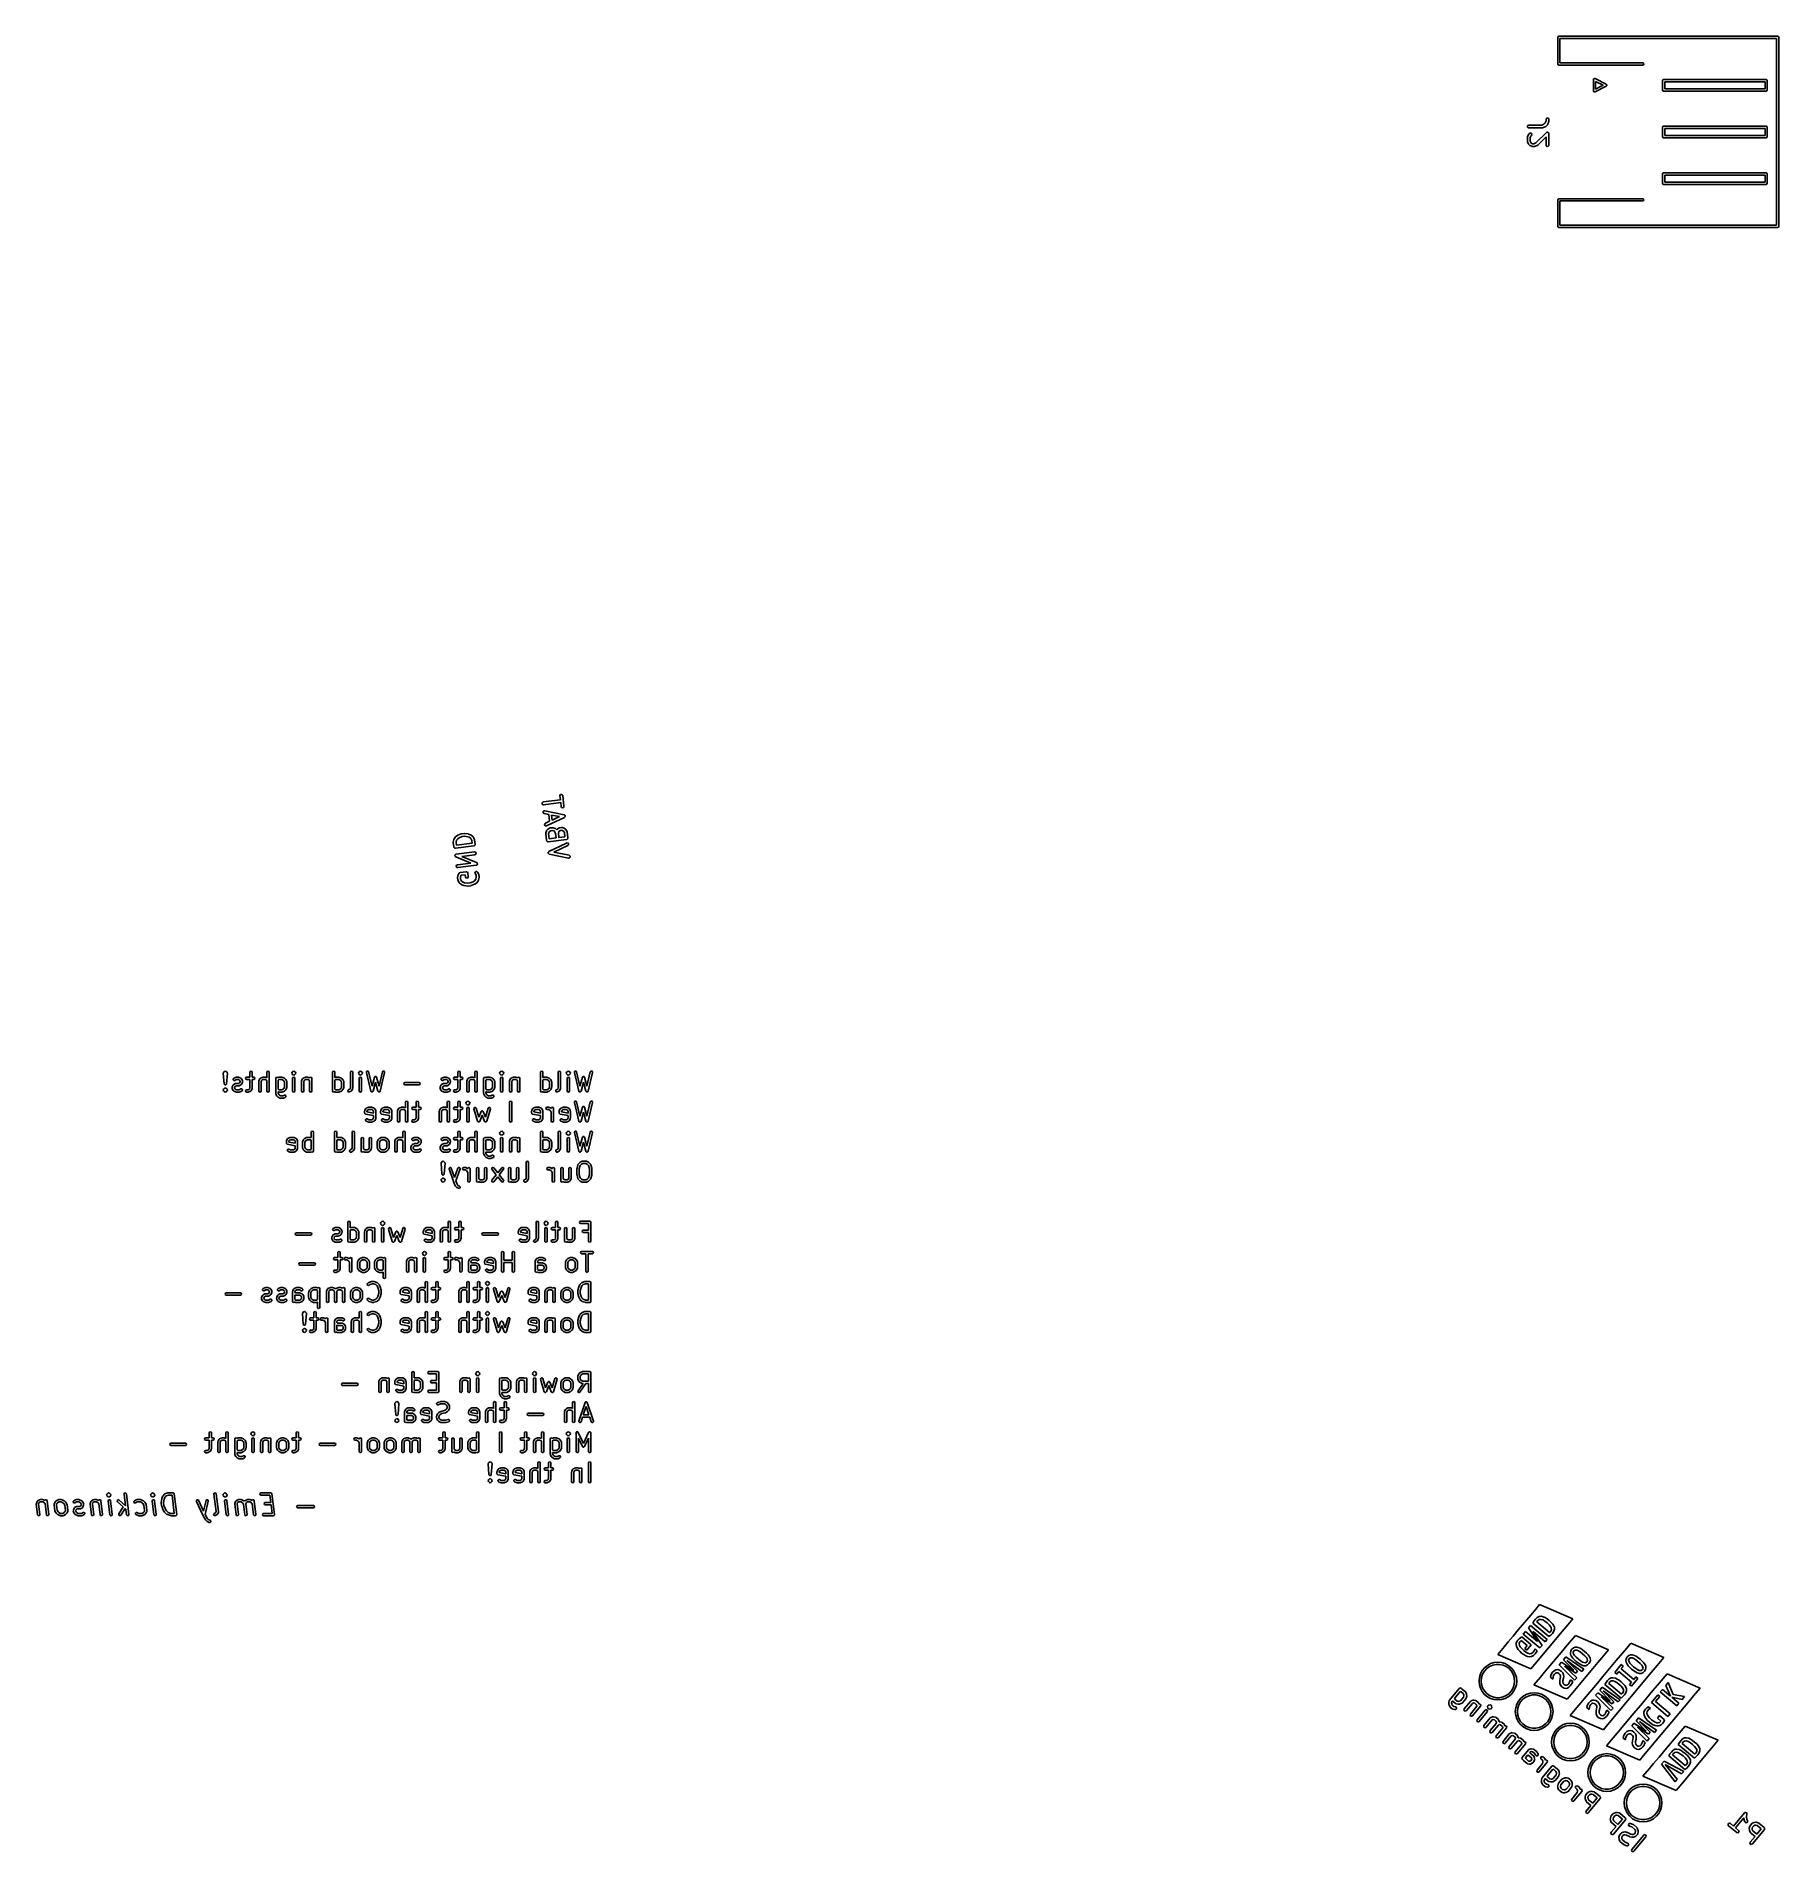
# Model space of a CAD drawing. Extents: x 66.3 to 159.7, y -135 to -37.8.
import ezdxf

# ---------------------------------------------------------------- set-up
doc = ezdxf.new("R2010")
doc.units = 0
doc.layers.add('BLACK', color=7, linetype='CONTINUOUS')

msp = doc.modelspace()

# ---------------------------------------------------------------- linework, layer by layer
at = {"layer": 'BLACK', "linetype": 'CONTINUOUS'}
for p, q in [((147.822, -37.826), (147.84, -37.7836)), ((147.822, -39.246), (147.822, -37.826)), ((147.84, -37.7836), (147.882, -37.766)), ((147.882, -37.766), (159.602, -37.766)), ((159.542, -37.886), (147.942, -37.886)), ((147.942, -37.886), (147.942, -39.186)), ((159.542, -42.886), (159.542, -37.886)), ((159.602, -37.766), (159.644, -37.7836)), ((159.644, -37.7836), (159.662, -37.826)), ((159.662, -37.826), (159.662, -42.886)), ((147.84, -39.2884), (147.822, -39.246)), ((147.882, -39.306), (147.84, -39.2884)), ((152.382, -39.306), (147.882, -39.306)), ((147.942, -39.186), (152.382, -39.186)), ((152.382, -39.186), (152.424, -39.2036)), ((152.424, -39.2884), (152.382, -39.306)), ((152.424, -39.2036), (152.442, -39.246)), ((152.442, -39.246), (152.424, -39.2884)), ((149.732, -40.086), (149.737, -40.0731)), ((149.732, -40.686), (149.732, -40.086)), ((149.737, -40.6989), (149.732, -40.686)), ((149.737, -40.0731), (149.738, -40.0592)), ((149.738, -40.7128), (149.737, -40.6989)), ((149.738, -40.0592), (149.746, -40.0527)), ((149.746, -40.7193), (149.738, -40.7128)), ((149.746, -40.0527), (149.75, -40.0436)), ((149.75, -40.7284), (149.746, -40.7193)), ((149.75, -40.0436), (149.762, -40.0382)), ((149.762, -40.7338), (149.75, -40.7284)), ((149.762, -40.0382), (149.773, -40.0291)), ((149.773, -40.7429), (149.762, -40.7338)), ((149.773, -40.0291), (149.783, -40.0298)), ((149.783, -40.7422), (149.773, -40.7429)), ((149.783, -40.0298), (149.792, -40.026)), ((149.792, -40.746), (149.783, -40.7422)), ((149.792, -40.026), (149.805, -40.0313)), ((149.805, -40.7407), (149.792, -40.746)), ((149.805, -40.0313), (149.819, -40.0323)), ((149.819, -40.7397), (149.805, -40.7407)), ((149.819, -40.0323), (150.419, -40.3323)), ((150.419, -40.4397), (149.819, -40.7397)), ((150.258, -40.386), (149.852, -40.1831)), ((149.852, -40.1831), (149.852, -40.5889)), ((149.852, -40.5889), (150.258, -40.386)), ((150.419, -40.3323), (150.431, -40.3467)), ((150.431, -40.4253), (150.419, -40.4397)), ((150.431, -40.3467), (150.446, -40.3592)), ((150.446, -40.4128), (150.431, -40.4253)), ((150.446, -40.3592), (150.446, -40.3636)), ((150.446, -40.3636), (150.449, -40.367)), ((150.449, -40.405), (150.446, -40.4084)), ((150.446, -40.4084), (150.446, -40.4128)), ((150.449, -40.367), (150.448, -40.386)), ((150.448, -40.386), (150.449, -40.405)), ((153.432, -40.136), (153.45, -40.0936)), ((153.432, -40.636), (153.432, -40.136)), ((153.45, -40.6784), (153.432, -40.636)), ((153.45, -40.0936), (153.492, -40.076)), ((153.492, -40.696), (153.45, -40.6784)), ((153.492, -40.076), (158.992, -40.076)), ((158.992, -40.696), (153.492, -40.696)), ((153.552, -40.196), (153.552, -40.576)), ((158.932, -40.196), (153.552, -40.196)), ((153.552, -40.576), (158.932, -40.576)), ((158.932, -40.576), (158.932, -40.196)), ((158.992, -40.076), (159.034, -40.0936)), ((159.034, -40.6784), (158.992, -40.696)), ((159.034, -40.0936), (159.052, -40.136)), ((159.052, -40.636), (159.034, -40.6784)), ((159.052, -40.136), (159.052, -40.636)), ((146.193, -42.5796), (146.219, -42.5352)), ((146.202, -42.6302), (146.193, -42.5796)), ((146.241, -42.6631), (146.202, -42.6302)), ((146.219, -42.5352), (146.267, -42.5177)), ((146.267, -42.6677), (146.241, -42.6631)), ((146.267, -42.5177), (146.969, -42.5177)), ((146.981, -42.6677), (146.267, -42.6677)), ((146.969, -42.5177), (147.083, -42.4795)), ((146.983, -42.6671), (146.981, -42.6677)), ((147.005, -42.6638), (146.983, -42.6671)), ((147.148, -42.6162), (147.005, -42.6638)), ((147.083, -42.4795), (147.154, -42.4093)), ((147.151, -42.6134), (147.148, -42.6162)), ((147.156, -42.613), (147.151, -42.6134)), ((147.154, -42.4093), (147.192, -42.2948)), ((147.177, -42.5981), (147.156, -42.613)), ((147.272, -42.5028), (147.177, -42.5981)), ((147.192, -42.2117), (147.196, -42.1861)), ((147.192, -42.2948), (147.192, -42.2117)), ((147.196, -42.1861), (147.229, -42.1468)), ((147.229, -42.1468), (147.28, -42.1379)), ((147.274, -42.4988), (147.272, -42.5028)), ((147.278, -42.4964), (147.274, -42.4988)), ((147.29, -42.4735), (147.278, -42.4964)), ((147.28, -42.1379), (147.324, -42.1635)), ((147.338, -42.3307), (147.29, -42.4735)), ((147.324, -42.1635), (147.342, -42.2117)), ((147.342, -42.307), (147.338, -42.329)), ((147.338, -42.329), (147.338, -42.3307)), ((147.342, -42.2117), (147.342, -42.307)), ((153.432, -42.636), (153.45, -42.5936)), ((153.432, -43.136), (153.432, -42.636)), ((153.45, -42.5936), (153.492, -42.576)), ((153.492, -42.576), (158.992, -42.576)), ((153.552, -42.696), (153.552, -43.076)), ((158.932, -42.696), (153.552, -42.696)), ((158.932, -43.076), (158.932, -42.696)), ((158.992, -42.576), (159.034, -42.5936)), ((159.034, -42.5936), (159.052, -42.636)), ((159.052, -42.636), (159.052, -43.136)), ((146.192, -43.1641), (146.196, -43.1384)), ((146.192, -43.4022), (146.192, -43.1641)), ((146.193, -43.4064), (146.192, -43.4022)), ((146.192, -43.4108), (146.193, -43.4064)), ((146.2, -43.4357), (146.192, -43.4108)), ((146.196, -43.1384), (146.199, -43.135)), ((146.199, -43.135), (146.2, -43.1306)), ((146.2, -43.1306), (146.247, -43.0353)), ((146.247, -43.531), (146.2, -43.4357)), ((146.247, -43.0353), (146.261, -43.0173)), ((146.249, -43.5321), (146.247, -43.531)), ((146.261, -43.5505), (146.249, -43.5321)), ((146.261, -43.0158), (146.309, -42.9682)), ((146.261, -43.0173), (146.261, -43.0158)), ((146.309, -43.5981), (146.261, -43.5505)), ((146.309, -42.9682), (146.33, -42.9533)), ((146.311, -43.5988), (146.309, -43.5981)), ((146.329, -43.6121), (146.311, -43.5988)), ((146.424, -43.6597), (146.329, -43.6121)), ((146.33, -42.9533), (146.381, -42.9488)), ((146.376, -43.1133), (146.342, -43.1818)), ((146.342, -43.1818), (146.342, -43.3845)), ((146.342, -43.3845), (146.376, -43.453)), ((146.415, -43.0743), (146.376, -43.1133)), ((146.376, -43.453), (146.406, -43.4834)), ((146.381, -42.9488), (146.423, -42.9782)), ((146.406, -43.4834), (146.475, -43.5177)), ((146.437, -43.0278), (146.415, -43.0743)), ((146.423, -42.9782), (146.437, -43.0278)), ((146.428, -43.6603), (146.424, -43.6597)), ((146.432, -43.6631), (146.428, -43.6603)), ((146.457, -43.6677), (146.432, -43.6631)), ((146.553, -43.6677), (146.457, -43.6677)), ((146.475, -43.5177), (146.54, -43.5177)), ((146.54, -43.5177), (146.655, -43.4795)), ((146.554, -43.6671), (146.553, -43.6677)), ((146.576, -43.6638), (146.554, -43.6671)), ((146.719, -43.6162), (146.576, -43.6638)), ((146.655, -43.4795), (147.214, -42.9206)), ((146.723, -43.6134), (146.719, -43.6162)), ((146.727, -43.613), (146.723, -43.6134)), ((146.748, -43.5981), (146.727, -43.613)), ((147.192, -43.1547), (146.748, -43.5981)), ((147.192, -43.5927), (147.192, -43.1547)), ((147.209, -43.6409), (147.192, -43.5927)), ((147.254, -43.6665), (147.209, -43.6409)), ((147.214, -42.9206), (147.227, -42.9112)), ((147.227, -42.9112), (147.229, -42.9087)), ((147.229, -42.9087), (147.231, -42.9083)), ((147.231, -42.9083), (147.235, -42.9056)), ((147.235, -42.9056), (147.258, -42.9037)), ((147.304, -43.6576), (147.254, -43.6665)), ((147.258, -42.9037), (147.28, -42.8998)), ((147.28, -42.8998), (147.283, -42.9015)), ((147.283, -42.9015), (147.286, -42.9012)), ((147.286, -42.9012), (147.305, -42.9141)), ((147.337, -43.6183), (147.304, -43.6576)), ((147.305, -42.9141), (147.324, -42.9254)), ((147.324, -42.9254), (147.325, -42.9286)), ((147.325, -42.9286), (147.328, -42.9306)), ((147.328, -42.9306), (147.334, -42.9524)), ((147.334, -42.9524), (147.342, -42.9736)), ((147.342, -43.5927), (147.337, -43.6183)), ((147.342, -42.9736), (147.342, -43.5927)), ((153.45, -43.1784), (153.432, -43.136)), ((153.492, -43.196), (153.45, -43.1784)), ((158.992, -43.196), (153.492, -43.196)), ((153.552, -43.076), (158.932, -43.076)), ((159.034, -43.1784), (158.992, -43.196)), ((159.052, -43.136), (159.034, -43.1784)), ((159.542, -47.886), (159.542, -42.886)), ((159.542, -42.886), (159.542, -42.886)), ((159.662, -42.886), (159.662, -47.946)), ((153.432, -45.136), (153.45, -45.0936)), ((153.432, -45.636), (153.432, -45.136)), ((153.45, -45.6784), (153.432, -45.636)), ((153.45, -45.0936), (153.492, -45.076)), ((153.492, -45.696), (153.45, -45.6784)), ((153.492, -45.076), (158.992, -45.076)), ((158.992, -45.696), (153.492, -45.696)), ((153.552, -45.196), (153.552, -45.576)), ((158.932, -45.196), (153.552, -45.196)), ((153.552, -45.576), (158.932, -45.576)), ((158.932, -45.576), (158.932, -45.196)), ((158.992, -45.076), (159.034, -45.0936)), ((159.034, -45.6784), (158.992, -45.696)), ((159.034, -45.0936), (159.052, -45.136)), ((159.052, -45.636), (159.034, -45.6784)), ((159.052, -45.136), (159.052, -45.636)), ((147.822, -46.526), (147.84, -46.4836)), ((147.822, -47.946), (147.822, -46.526)), ((147.84, -46.4836), (147.882, -46.466)), ((147.882, -46.466), (152.382, -46.466)), ((152.382, -46.586), (147.942, -46.586)), ((147.942, -46.586), (147.942, -47.886)), ((152.382, -46.466), (152.424, -46.4836)), ((152.424, -46.5684), (152.382, -46.586)), ((152.424, -46.4836), (152.442, -46.526)), ((152.442, -46.526), (152.424, -46.5684)), ((147.84, -47.9884), (147.822, -47.946)), ((147.882, -48.006), (147.84, -47.9884)), ((159.602, -48.006), (147.882, -48.006)), ((147.942, -47.886), (159.542, -47.886)), ((159.644, -47.9884), (159.602, -48.006)), ((159.662, -47.946), (159.644, -47.9884)), ((93.4568, -78.7816), (94.3749, -78.6688)), ((94.3493, -78.4597), (94.3506, -78.4337)), ((94.3749, -78.6688), (94.3493, -78.4597)), ((94.3506, -78.4337), (94.3786, -78.3907)), ((94.3786, -78.3907), (94.4276, -78.3757)), ((94.4276, -78.3757), (94.4748, -78.3957)), ((94.4748, -78.3957), (94.4981, -78.4414)), ((94.4981, -78.4414), (94.5678, -79.0086)), ((93.3911, -78.8521), (93.4111, -78.8049)), ((93.4061, -78.9012), (93.3911, -78.8521)), ((93.4491, -78.9291), (93.4061, -78.9012)), ((93.4111, -78.8049), (93.4568, -78.7816)), ((93.4751, -78.9305), (93.4491, -78.9291)), ((93.4529, -79.3525), (93.4542, -79.3013)), ((93.4849, -79.3927), (93.4529, -79.3525)), ((93.4542, -79.3013), (93.4881, -79.2628)), ((94.3932, -78.8177), (93.4751, -78.9305)), ((93.5091, -79.4022), (93.4849, -79.3927)), ((93.4881, -79.2628), (93.5389, -79.2551)), ((93.7513, -79.4512), (93.5091, -79.4022)), ((93.5389, -79.2551), (94.572, -79.4641)), ((94.5894, -79.6054), (93.6375, -80.0581)), ((93.7962, -79.8165), (93.7513, -79.4512)), ((94.3218, -79.5665), (93.9063, -79.4825)), ((93.9063, -79.4825), (93.939, -79.7486)), ((93.939, -79.7486), (94.3218, -79.5665)), ((94.4189, -79.0269), (94.3932, -78.8177)), ((94.4422, -79.0726), (94.4189, -79.0269)), ((94.4894, -79.0926), (94.4422, -79.0726)), ((94.5385, -79.0776), (94.4894, -79.0926)), ((94.5664, -79.0346), (94.5385, -79.0776)), ((94.5678, -79.0086), (94.5664, -79.0346)), ((94.572, -79.4641), (94.5963, -79.4736)), ((94.5909, -79.6038), (94.5894, -79.6054)), ((94.593, -79.6035), (94.5909, -79.6038)), ((94.6087, -79.5857), (94.593, -79.6035)), ((94.5963, -79.4736), (94.5976, -79.4753)), ((94.5976, -79.4753), (94.5997, -79.4759)), ((94.5997, -79.4759), (94.6135, -79.4952)), ((94.6254, -79.5688), (94.6087, -79.5857)), ((94.6135, -79.4952), (94.6283, -79.5138)), ((94.6256, -79.5667), (94.6254, -79.5688)), ((94.627, -79.565), (94.6256, -79.5667)), ((94.6276, -79.5413), (94.627, -79.565)), ((94.6295, -79.5177), (94.6276, -79.5413)), ((94.6283, -79.5138), (94.6282, -79.5159)), ((94.6282, -79.5159), (94.6295, -79.5177)), ((88.6804, -80.7534), (88.7633, -80.6473)), ((88.7633, -80.6473), (88.7799, -80.6323)), ((88.7799, -80.6323), (88.7809, -80.631)), ((88.7809, -80.631), (88.8696, -80.5721)), ((88.8696, -80.5721), (88.8815, -80.5669)), ((88.9457, -80.7016), (88.874, -80.7492)), ((88.8815, -80.5669), (88.8842, -80.5646)), ((88.8842, -80.5646), (89.0674, -80.4941)), ((89.1127, -80.6374), (88.9457, -80.7016)), ((89.0674, -80.4941), (89.0821, -80.4912)), ((89.0821, -80.4912), (89.0852, -80.4897)), ((89.0852, -80.4897), (89.227, -80.4723)), ((89.2361, -80.6223), (89.1127, -80.6374)), ((89.227, -80.4723), (89.242, -80.473)), ((89.4137, -80.6442), (89.2361, -80.6223)), ((89.242, -80.473), (89.2453, -80.4723)), ((89.2453, -80.4723), (89.4402, -80.4963)), ((89.4948, -80.673), (89.4137, -80.6442)), ((89.4402, -80.4963), (89.4526, -80.5001)), ((89.4526, -80.5001), (89.4561, -80.5001)), ((89.4561, -80.5001), (89.5565, -80.5357)), ((89.5774, -80.7375), (89.4948, -80.673)), ((89.5565, -80.5357), (89.576, -80.5468)), ((89.576, -80.5468), (89.5775, -80.5473)), ((89.5775, -80.5473), (89.6837, -80.6302)), ((89.6837, -80.6302), (89.7011, -80.6496)), ((89.7011, -80.6496), (89.702, -80.654)), ((89.702, -80.654), (89.7052, -80.6571)), ((89.7052, -80.6571), (89.7699, -80.7931)), ((93.533, -80.0103), (93.537, -79.9592)), ((93.5627, -80.0521), (93.533, -80.0103)), ((93.537, -79.9592), (93.573, -79.9226)), ((93.6124, -80.065), (93.5627, -80.0521)), ((93.573, -79.9226), (93.7962, -79.8165)), ((93.5888, -80.4721), (93.5902, -80.4461)), ((93.6353, -80.8503), (93.5888, -80.4721)), ((93.5902, -80.4461), (93.5926, -80.4424)), ((93.5926, -80.4379), (93.6283, -80.3376)), ((93.5926, -80.4424), (93.5926, -80.4379)), ((93.6375, -80.0581), (93.6124, -80.065)), ((93.6283, -80.3376), (93.6393, -80.318)), ((93.6393, -80.318), (93.6398, -80.3165)), ((93.6398, -80.3165), (93.6813, -80.2634)), ((93.6813, -80.2634), (93.698, -80.2484)), ((93.698, -80.2484), (93.6989, -80.2471)), ((93.6989, -80.2471), (93.7877, -80.1882)), ((93.7655, -80.3992), (93.7399, -80.4714)), ((93.7399, -80.4714), (93.775, -80.7575)), ((93.792, -80.3654), (93.7655, -80.3992)), ((93.775, -80.7575), (94.146, -80.712)), ((93.7877, -80.1882), (93.8115, -80.1778)), ((93.8558, -80.323), (93.792, -80.3654)), ((93.8115, -80.1778), (93.816, -80.1783)), ((93.816, -80.1783), (93.82, -80.1763)), ((93.82, -80.1763), (93.9618, -80.1589)), ((93.9625, -80.3099), (93.8558, -80.323)), ((93.9618, -80.1589), (93.9878, -80.1602)), ((94.0347, -80.3356), (93.9625, -80.3099)), ((93.9878, -80.1602), (93.9915, -80.1627)), ((93.9915, -80.1627), (93.996, -80.1626)), ((93.996, -80.1626), (94.0964, -80.1983)), ((94.0642, -80.3586), (94.0347, -80.3356)), ((94.116, -80.4676), (94.0642, -80.3586)), ((94.0964, -80.1983), (94.1159, -80.2094)), ((94.1159, -80.2094), (94.1174, -80.2099)), ((94.146, -80.712), (94.116, -80.4676)), ((94.1174, -80.2099), (94.1705, -80.2513)), ((94.1705, -80.2513), (94.1879, -80.2707)), ((94.1879, -80.2707), (94.188, -80.2712)), ((94.188, -80.2712), (94.207, -80.2469)), ((94.207, -80.2469), (94.2237, -80.2318)), ((94.2237, -80.2318), (94.2246, -80.2305)), ((94.2246, -80.2305), (94.3134, -80.1717)), ((94.2912, -80.3827), (94.2656, -80.4549)), ((94.2656, -80.4549), (94.2949, -80.6937)), ((94.3177, -80.3488), (94.2912, -80.3827)), ((94.2949, -80.6937), (94.6187, -80.6539)), ((94.3134, -80.1717), (94.3372, -80.1612)), ((94.3815, -80.3064), (94.3177, -80.3488)), ((94.3372, -80.1612), (94.3417, -80.1618)), ((94.3417, -80.1618), (94.3457, -80.1597)), ((94.3457, -80.1597), (94.4402, -80.1481)), ((94.4409, -80.2991), (94.3815, -80.3064)), ((94.4402, -80.1481), (94.4662, -80.1495)), ((94.5131, -80.3248), (94.4409, -80.2991)), ((94.4662, -80.1495), (94.47, -80.1519)), ((94.47, -80.1519), (94.4745, -80.1519)), ((94.4745, -80.1519), (94.5748, -80.1875)), ((94.547, -80.3513), (94.5131, -80.3248)), ((94.5893, -80.4151), (94.547, -80.3513)), ((94.5748, -80.1875), (94.5943, -80.1986)), ((94.6187, -80.6539), (94.5893, -80.4151)), ((94.5943, -80.1986), (94.5959, -80.1991)), ((94.5959, -80.1991), (94.6489, -80.2406)), ((94.6489, -80.2406), (94.6639, -80.2572)), ((94.6639, -80.2572), (94.6653, -80.2582)), ((94.6653, -80.2582), (94.7241, -80.3469)), ((94.7241, -80.3469), (94.7345, -80.3708)), ((94.7345, -80.3708), (94.734, -80.3753)), ((94.734, -80.3753), (94.7361, -80.3793)), ((94.7361, -80.3793), (94.7767, -80.7101)), ((94.7767, -80.7101), (94.7762, -80.72)), ((88.6352, -80.9563), (88.6363, -80.9339)), ((88.6642, -81.1926), (88.6352, -80.9563)), ((88.6361, -80.9323), (88.666, -80.7847)), ((88.6363, -80.9339), (88.6361, -80.9323)), ((88.673, -81.21), (88.6642, -81.1926)), ((88.666, -80.7847), (88.6755, -80.7605)), ((88.6787, -81.2286), (88.673, -81.21)), ((88.6755, -80.7605), (88.679, -80.7577)), ((88.6844, -81.2323), (88.6787, -81.2286)), ((88.679, -80.7577), (88.6804, -80.7534)), ((88.6875, -81.2384), (88.6844, -81.2323)), ((88.7054, -81.246), (88.6875, -81.2384)), ((88.7218, -81.2566), (88.7054, -81.246)), ((88.7316, -81.2571), (88.7218, -81.2566)), ((88.7218, -81.6522), (88.7293, -81.6344)), ((88.7238, -81.6589), (88.7218, -81.6522)), ((88.7223, -81.6656), (88.7238, -81.6589)), ((88.7311, -81.6828), (88.7223, -81.6656)), ((88.7293, -81.6344), (88.7336, -81.6156)), ((88.7368, -81.7013), (88.7311, -81.6828)), ((88.7347, -81.2584), (88.7316, -81.2571)), ((88.7336, -81.6156), (88.7391, -81.6114)), ((88.7379, -81.2574), (88.7347, -81.2584)), ((88.7478, -81.2579), (88.7379, -81.2574)), ((88.7391, -81.6114), (88.7418, -81.605)), ((88.7418, -81.605), (88.759, -81.5962)), ((89.7403, -81.1361), (88.7478, -81.2579)), ((88.759, -81.5962), (88.7744, -81.5845)), ((88.7744, -81.5845), (88.7813, -81.5849)), ((88.7813, -81.5849), (88.7875, -81.5817)), ((88.8095, -80.8318), (88.7855, -80.9501)), ((88.7855, -80.9501), (88.8039, -81.0999)), ((88.7875, -81.5817), (89.7801, -81.4598)), ((88.8039, -81.0999), (89.6476, -80.9963)), ((88.874, -80.7492), (88.8095, -80.8318)), ((89.7983, -81.6087), (89.0861, -81.6962)), ((89.6292, -80.8465), (89.5774, -80.7375)), ((89.6476, -80.9963), (89.6292, -80.8465)), ((89.7577, -81.1272), (89.7403, -81.1361)), ((89.7763, -81.1215), (89.7577, -81.1272)), ((89.7699, -80.7931), (89.7759, -80.8147)), ((89.7759, -80.8147), (89.7766, -80.8162)), ((89.78, -81.1159), (89.7763, -81.1215)), ((89.7766, -80.8162), (89.8056, -81.0525)), ((89.786, -81.1128), (89.78, -81.1159)), ((89.7801, -81.4598), (89.8061, -81.4612)), ((89.7936, -81.0949), (89.786, -81.1128)), ((89.8042, -81.0785), (89.7936, -81.0949)), ((89.8441, -81.5854), (89.7983, -81.6087)), ((89.8048, -81.0686), (89.8042, -81.0785)), ((89.8061, -81.0656), (89.8048, -81.0686)), ((89.8056, -81.0525), (89.8051, -81.0624)), ((89.8051, -81.0624), (89.8061, -81.0656)), ((89.8061, -81.4612), (89.8491, -81.4891)), ((89.8641, -81.5382), (89.8441, -81.5854)), ((89.8491, -81.4891), (89.8641, -81.5382)), ((93.6441, -80.8676), (93.6353, -80.8503)), ((93.6498, -80.8862), (93.6441, -80.8676)), ((93.6555, -80.8899), (93.6498, -80.8862)), ((93.6586, -80.896), (93.6555, -80.8899)), ((93.6765, -80.9036), (93.6586, -80.896)), ((93.6928, -80.9142), (93.6765, -80.9036)), ((93.7027, -80.9147), (93.6928, -80.9142)), ((93.7058, -80.916), (93.7027, -80.9147)), ((93.709, -80.915), (93.7058, -80.916)), ((93.7188, -80.9156), (93.709, -80.915)), ((93.7187, -81.5228), (93.7205, -81.4991)), ((93.7199, -81.5245), (93.7187, -81.5228)), ((94.7114, -80.7937), (93.7188, -80.9156)), ((93.7199, -81.5267), (93.7199, -81.5245)), ((93.7346, -81.5452), (93.7199, -81.5267)), ((93.7205, -81.4991), (93.7211, -81.4754)), ((93.7211, -81.4754), (93.7226, -81.4738)), ((93.7226, -81.4738), (93.7227, -81.4716)), ((93.7227, -81.4716), (93.7394, -81.4547)), ((93.7484, -81.5646), (93.7346, -81.5452)), ((93.7394, -81.4547), (93.7551, -81.4369)), ((93.7505, -81.5651), (93.7484, -81.5646)), ((93.7518, -81.5668), (93.7505, -81.5651)), ((93.7761, -81.5763), (93.7518, -81.5668)), ((93.7551, -81.4369), (93.7572, -81.4366)), ((93.7572, -81.4366), (93.7587, -81.4351)), ((93.7587, -81.4351), (94.7107, -80.9824)), ((94.8093, -81.7853), (93.7761, -81.5763)), ((94.7751, -81.1178), (94.0264, -81.4739)), ((94.0264, -81.4739), (94.839, -81.6383)), ((94.7107, -80.9824), (94.7358, -80.9754)), ((94.7288, -80.7848), (94.7114, -80.7937)), ((94.7474, -80.7791), (94.7288, -80.7848)), ((94.7358, -80.9754), (94.7854, -80.9883)), ((94.7511, -80.7735), (94.7474, -80.7791)), ((94.7571, -80.7704), (94.7511, -80.7735)), ((94.7647, -80.7525), (94.7571, -80.7704)), ((94.7753, -80.7361), (94.7647, -80.7525)), ((94.8111, -81.0813), (94.7751, -81.1178)), ((94.7758, -80.7262), (94.7753, -80.7361)), ((94.7772, -80.7232), (94.7758, -80.7262)), ((94.7762, -80.72), (94.7772, -80.7232)), ((94.7854, -80.9883), (94.8152, -81.0301)), ((94.8152, -81.0301), (94.8111, -81.0813)), ((94.839, -81.6383), (94.8632, -81.6478)), ((94.8632, -81.6478), (94.8952, -81.6879)), ((94.8952, -81.6879), (94.8939, -81.7392)), ((88.7426, -81.7051), (88.7368, -81.7013)), ((88.7458, -81.7112), (88.7426, -81.7051)), ((88.7677, -81.7253), (88.7458, -81.7112)), ((89.5694, -82.0614), (88.7677, -81.7253)), ((88.7914, -82.2194), (88.8114, -82.1722)), ((88.8064, -82.2685), (88.7914, -82.2194)), ((88.8494, -82.2964), (88.8064, -82.2685)), ((88.8114, -82.1722), (88.8572, -82.1489)), ((88.8754, -82.2978), (88.8494, -82.2964)), ((88.8572, -82.1489), (89.5694, -82.0614)), ((89.868, -82.1759), (88.8754, -82.2978)), ((88.8981, -82.6753), (88.9076, -82.651)), ((88.9076, -82.651), (88.9111, -82.6482)), ((88.9111, -82.6482), (88.9125, -82.644)), ((88.9125, -82.644), (88.954, -82.5909)), ((88.954, -82.5909), (88.9574, -82.5878)), ((88.9574, -82.5878), (88.9582, -82.5859)), ((88.9582, -82.5859), (88.9611, -82.5844)), ((88.9611, -82.5844), (88.9733, -82.5735)), ((88.9733, -82.5735), (88.9893, -82.5701)), ((88.9893, -82.5701), (89.0039, -82.5626)), ((89.0039, -82.5626), (89.3348, -82.522)), ((89.0861, -81.6962), (89.8878, -82.0323)), ((89.3348, -82.522), (89.3446, -82.5225)), ((89.3446, -82.5225), (89.3478, -82.5216)), ((89.3478, -82.5216), (89.3509, -82.5229)), ((89.3509, -82.5229), (89.3608, -82.5234)), ((89.3608, -82.5234), (89.3771, -82.534)), ((89.3771, -82.534), (89.3951, -82.5416)), ((89.3951, -82.5416), (89.3981, -82.5476)), ((89.3981, -82.5476), (89.4038, -82.5513)), ((89.4038, -82.5513), (89.4095, -82.57)), ((89.4095, -82.57), (89.4183, -82.5873)), ((89.4183, -82.5873), (89.4416, -82.7764)), ((89.7967, -82.5975), (89.8025, -82.5465)), ((89.8071, -82.6214), (89.7967, -82.5975)), ((89.8025, -82.5465), (89.8396, -82.5111)), ((89.8562, -82.6953), (89.8071, -82.6214)), ((89.8396, -82.5111), (89.8908, -82.508)), ((89.8742, -82.1727), (89.868, -82.1759)), ((89.8811, -82.1731), (89.8742, -82.1727)), ((89.8965, -82.1614), (89.8811, -82.1731)), ((89.8878, -82.0323), (89.9097, -82.0464)), ((89.8908, -82.508), (89.9321, -82.5384)), ((89.9137, -82.1526), (89.8965, -82.1614)), ((89.9097, -82.0464), (89.9129, -82.0525)), ((89.9129, -82.0525), (89.9187, -82.0563)), ((89.9164, -82.1462), (89.9137, -82.1526)), ((89.9219, -82.142), (89.9164, -82.1462)), ((89.9187, -82.0563), (89.9244, -82.0748)), ((89.9262, -82.1232), (89.9219, -82.142)), ((89.9244, -82.0748), (89.9332, -82.092)), ((89.9337, -82.1054), (89.9262, -82.1232)), ((89.9332, -82.092), (89.9317, -82.0987)), ((89.9317, -82.0987), (89.9337, -82.1054)), ((89.9321, -82.5384), (89.991, -82.6272)), ((89.991, -82.6272), (90.0014, -82.651)), ((90.0014, -82.651), (90.0009, -82.6555)), ((90.0009, -82.6555), (90.0029, -82.6595)), ((90.0029, -82.6595), (90.0203, -82.8013)), ((94.86, -81.7777), (94.8093, -81.7853)), ((94.8939, -81.7392), (94.86, -81.7777)), ((88.8673, -82.8469), (88.8685, -82.8245)), ((88.8789, -82.9414), (88.8673, -82.8469)), ((88.8682, -82.8229), (88.8981, -82.6753)), ((88.8685, -82.8245), (88.8682, -82.8229)), ((88.8796, -82.9429), (88.8789, -82.9414)), ((88.8856, -82.9645), (88.8796, -82.9429)), ((88.9503, -83.1005), (88.8856, -82.9645)), ((88.9535, -83.1036), (88.9503, -83.1005)), ((88.9544, -83.108), (88.9535, -83.1036)), ((88.9718, -83.1274), (88.9544, -83.108)), ((89.078, -83.2103), (88.9718, -83.1274)), ((89.0416, -82.7224), (89.0177, -82.8407)), ((89.0177, -82.8407), (89.0263, -82.9111)), ((89.0263, -82.9111), (89.0781, -83.0201)), ((89.053, -82.7077), (89.0416, -82.7224)), ((89.2786, -82.68), (89.053, -82.7077)), ((89.0795, -83.2108), (89.078, -83.2103)), ((89.0781, -83.0201), (89.1607, -83.0846)), ((89.099, -83.2219), (89.0795, -83.2108)), ((89.1994, -83.2575), (89.099, -83.2219)), ((89.1607, -83.0846), (89.2418, -83.1134)), ((89.2029, -83.2575), (89.1994, -83.2575)), ((89.2153, -83.2613), (89.2029, -83.2575)), ((89.4102, -83.2853), (89.2153, -83.2613)), ((89.2418, -83.1134), (89.4194, -83.1353)), ((89.2927, -82.7947), (89.2786, -82.68)), ((89.316, -82.8404), (89.2927, -82.7947)), ((89.3632, -82.8604), (89.316, -82.8404)), ((89.4123, -82.8454), (89.3632, -82.8604)), ((89.4135, -83.2846), (89.4102, -83.2853)), ((89.4402, -82.8024), (89.4123, -82.8454)), ((89.4285, -83.2853), (89.4135, -83.2846)), ((89.4194, -83.1353), (89.5428, -83.1202)), ((89.5703, -83.2679), (89.4285, -83.2853)), ((89.4416, -82.7764), (89.4402, -82.8024)), ((89.5428, -83.1202), (89.7098, -83.056)), ((89.5734, -83.2664), (89.5703, -83.2679)), ((89.5881, -83.2635), (89.5734, -83.2664)), ((89.7713, -83.193), (89.5881, -83.2635)), ((89.7098, -83.056), (89.7815, -83.0084)), ((89.774, -83.1907), (89.7713, -83.193)), ((89.7859, -83.1855), (89.774, -83.1907)), ((89.7815, -83.0084), (89.846, -82.9258)), ((89.8746, -83.1266), (89.7859, -83.1855)), ((89.846, -82.9258), (89.87, -82.8075)), ((89.87, -82.8075), (89.8562, -82.6953)), ((89.8756, -83.1253), (89.8746, -83.1266)), ((89.8922, -83.1103), (89.8756, -83.1253)), ((89.9751, -83.0042), (89.8922, -83.1103)), ((89.9765, -82.9999), (89.9751, -83.0042)), ((89.98, -82.9971), (89.9765, -82.9999)), ((89.9895, -82.9729), (89.98, -82.9971)), ((90.0194, -82.8253), (89.9895, -82.9729)), ((90.0203, -82.8013), (90.0192, -82.8237)), ((90.0192, -82.8237), (90.0194, -82.8253)), ((76.3117, -93.3047), (76.32, -93.2849)), ((76.3128, -93.3073), (76.3117, -93.3047)), ((76.312, -93.3099), (76.3128, -93.3073)), ((76.3596, -93.8814), (76.312, -93.3099)), ((76.32, -93.2849), (76.3265, -93.2644)), ((76.3265, -93.2644), (76.329, -93.2631)), ((76.329, -93.2631), (76.33, -93.2605)), ((76.33, -93.2605), (76.3777, -93.2129)), ((76.3777, -93.2129), (76.4219, -93.1946)), ((76.3777, -93.2129), (76.3777, -93.2129)), ((76.4219, -93.1946), (76.4661, -93.2129)), ((76.4661, -93.2129), (76.5137, -93.2605)), ((76.5318, -93.3099), (76.4841, -93.8814)), ((76.5137, -93.2605), (76.5147, -93.2631)), ((76.5147, -93.2631), (76.5172, -93.2644)), ((76.5172, -93.2644), (76.5237, -93.2849)), ((76.5237, -93.2849), (76.532, -93.3047)), ((76.532, -93.3047), (76.5309, -93.3073)), ((76.5309, -93.3073), (76.5318, -93.3099)), ((77.7403, -93.2571), (77.7586, -93.2129)), ((77.7403, -93.528), (77.7403, -93.2571)), ((77.7586, -93.2129), (77.8028, -93.1946)), ((77.8028, -93.1946), (77.847, -93.2129)), ((77.847, -93.2129), (77.8653, -93.2571)), ((77.8653, -93.2571), (77.8653, -93.528)), ((78.6451, -93.2571), (78.6634, -93.2129)), ((78.6451, -93.5608), (78.6451, -93.2571)), ((78.6634, -93.2129), (78.7076, -93.1946)), ((78.7076, -93.1946), (78.7518, -93.2129)), ((78.7518, -93.2129), (78.7701, -93.2571)), ((78.7701, -93.2571), (78.7701, -94.2571)), ((79.9784, -93.3047), (79.9967, -93.2605)), ((79.9967, -93.3489), (79.9784, -93.3047)), ((79.9967, -93.2605), (80.0443, -93.2129)), ((80.0443, -93.3966), (79.9967, -93.3489)), ((80.0443, -93.2129), (80.0885, -93.1946)), ((80.0443, -93.2129), (80.0443, -93.2129)), ((80.0885, -93.1946), (80.1327, -93.2129)), ((80.1327, -93.2129), (80.1803, -93.2605)), ((80.1803, -93.3489), (80.1327, -93.3966)), ((80.1803, -93.2605), (80.1986, -93.3047)), ((80.1986, -93.3047), (80.1803, -93.3489)), ((82.1689, -93.2571), (82.1872, -93.2129)), ((82.1689, -94.2571), (82.1689, -93.2571)), ((82.1872, -93.2129), (82.2314, -93.1946)), ((82.2314, -93.1946), (82.2756, -93.2129)), ((82.2756, -93.2129), (82.2939, -93.2571)), ((82.2939, -93.2571), (82.2939, -93.5369)), ((83.1213, -93.2571), (83.1396, -93.2129)), ((83.1213, -94.0995), (83.1213, -93.2571)), ((83.1396, -93.2129), (83.1838, -93.1946)), ((83.1838, -93.1946), (83.228, -93.2129)), ((83.228, -93.2129), (83.2463, -93.2571)), ((83.2463, -93.2571), (83.2463, -94.1143)), ((83.5498, -93.3047), (83.5681, -93.2605)), ((83.5681, -93.3489), (83.5498, -93.3047)), ((83.5681, -93.2605), (83.6158, -93.2129)), ((83.6158, -93.3966), (83.5681, -93.3489)), ((83.6158, -93.2129), (83.66, -93.1946)), ((83.6158, -93.2129), (83.6158, -93.2129)), ((83.66, -93.1946), (83.7041, -93.2129)), ((83.7041, -93.2129), (83.7518, -93.2605)), ((83.7518, -93.3489), (83.7041, -93.3966)), ((83.7518, -93.2605), (83.7701, -93.3047)), ((83.7701, -93.3047), (83.7518, -93.3489)), ((83.9801, -93.2716), (83.9877, -93.2244)), ((84.2182, -94.2716), (83.9801, -93.2716)), ((83.9877, -93.2244), (84.0264, -93.1963)), ((84.0264, -93.1963), (84.0737, -93.2039)), ((84.0737, -93.2039), (84.1017, -93.2426)), ((84.1017, -93.2426), (84.2824, -94.0017)), ((84.6565, -94.0017), (84.8372, -93.2426)), ((84.9588, -93.2716), (84.7208, -94.2716)), ((84.8372, -93.2426), (84.8653, -93.2039)), ((84.8653, -93.2039), (84.9125, -93.1963)), ((84.9125, -93.1963), (84.9513, -93.2244)), ((84.9513, -93.2244), (84.9588, -93.2716)), ((88.8832, -93.2571), (88.9015, -93.2129)), ((88.8832, -93.528), (88.8832, -93.2571)), ((88.9015, -93.2129), (88.9457, -93.1946)), ((88.9457, -93.1946), (88.9899, -93.2129)), ((88.9899, -93.2129), (89.0082, -93.2571)), ((89.0082, -93.2571), (89.0082, -93.528)), ((89.7879, -93.2571), (89.8062, -93.2129)), ((89.7879, -93.5608), (89.7879, -93.2571)), ((89.8062, -93.2129), (89.8504, -93.1946)), ((89.8504, -93.1946), (89.8946, -93.2129)), ((89.8946, -93.2129), (89.9129, -93.2571)), ((89.9129, -93.2571), (89.9129, -94.2571)), ((91.1213, -93.3047), (91.1396, -93.2605)), ((91.1396, -93.3489), (91.1213, -93.3047)), ((91.1396, -93.2605), (91.1872, -93.2129)), ((91.1872, -93.3966), (91.1396, -93.3489)), ((91.1872, -93.2129), (91.2314, -93.1946)), ((91.1872, -93.2129), (91.1872, -93.2129)), ((91.2314, -93.1946), (91.2756, -93.2129)), ((91.2756, -93.2129), (91.3232, -93.2605)), ((91.3232, -93.3489), (91.2756, -93.3965)), ((91.3232, -93.2605), (91.3415, -93.3047)), ((91.3415, -93.3047), (91.3232, -93.3489)), ((93.3117, -93.2571), (93.33, -93.2129)), ((93.3117, -94.2571), (93.3117, -93.2571)), ((93.33, -93.2129), (93.3742, -93.1946)), ((93.3742, -93.1946), (93.4184, -93.2129)), ((93.4184, -93.2129), (93.4367, -93.2571)), ((93.4367, -93.2571), (93.4367, -93.5369)), ((94.2641, -93.2571), (94.2824, -93.2129)), ((94.2641, -94.0995), (94.2641, -93.2571)), ((94.2824, -93.2129), (94.3266, -93.1946)), ((94.3266, -93.1946), (94.3708, -93.2129)), ((94.3708, -93.2129), (94.3891, -93.2571)), ((94.3891, -93.2571), (94.3891, -94.1143)), ((94.6927, -93.3047), (94.711, -93.2605)), ((94.711, -93.3489), (94.6927, -93.3047)), ((94.711, -93.2605), (94.7586, -93.2129)), ((94.7586, -93.3966), (94.711, -93.3489)), ((94.7586, -93.2129), (94.8028, -93.1946)), ((94.7586, -93.2129), (94.7586, -93.2129)), ((94.8028, -93.1946), (94.847, -93.2129)), ((94.847, -93.2129), (94.8946, -93.2605)), ((94.8946, -93.3489), (94.847, -93.3966)), ((94.8946, -93.2605), (94.9129, -93.3047)), ((94.9129, -93.3047), (94.8946, -93.3489)), ((95.123, -93.2716), (95.1305, -93.2244)), ((95.3611, -94.2716), (95.123, -93.2716)), ((95.1305, -93.2244), (95.1693, -93.1963)), ((95.1693, -93.1963), (95.2165, -93.2039)), ((95.2165, -93.2039), (95.2446, -93.2426)), ((95.2446, -93.2426), (95.4253, -94.0017)), ((95.7994, -94.0017), (95.9801, -93.2426)), ((96.1017, -93.2716), (95.8636, -94.2716)), ((95.9801, -93.2426), (96.0082, -93.2039)), ((96.0082, -93.2039), (96.0554, -93.1963)), ((96.0554, -93.1963), (96.0941, -93.2244)), ((96.0941, -93.2244), (96.1017, -93.2716)), ((76.3117, -94.2095), (76.33, -94.1653)), ((76.33, -94.2537), (76.3117, -94.2095)), ((76.33, -94.1653), (76.3777, -94.1177)), ((76.3777, -94.3013), (76.33, -94.2537)), ((76.33, -94.2537), (76.33, -94.2537)), ((76.3683, -93.8983), (76.3596, -93.8814)), ((76.3741, -93.9165), (76.3683, -93.8983)), ((76.3766, -93.9178), (76.3741, -93.9165)), ((76.3777, -93.9204), (76.3766, -93.9178)), ((76.3802, -93.9214), (76.3777, -93.9204)), ((76.3777, -94.1177), (76.396, -94.1101)), ((76.3777, -94.1177), (76.3777, -94.1177)), ((76.3777, -94.1177), (76.3777, -94.1177)), ((76.4219, -94.3196), (76.3777, -94.3013)), ((76.3815, -93.9239), (76.3802, -93.9214)), ((76.3997, -93.9297), (76.3815, -93.9239)), ((76.396, -94.1101), (76.4219, -94.0994)), ((76.4167, -93.9384), (76.3997, -93.9297)), ((76.4193, -93.9376), (76.4167, -93.9384)), ((76.4219, -93.9387), (76.4193, -93.9376)), ((76.4244, -93.9376), (76.4219, -93.9387)), ((76.4219, -94.0994), (76.4219, -94.0994)), ((76.4219, -94.0994), (76.4219, -94.0994)), ((76.4219, -94.0994), (76.4477, -94.1101)), ((76.4661, -94.3013), (76.4219, -94.3196)), ((76.427, -93.9384), (76.4244, -93.9376)), ((76.444, -93.9297), (76.427, -93.9384)), ((76.4622, -93.9239), (76.444, -93.9297)), ((76.4477, -94.1101), (76.4661, -94.1177)), ((76.4635, -93.9214), (76.4622, -93.9239)), ((76.4661, -93.9204), (76.4635, -93.9214)), ((76.4671, -93.9178), (76.4661, -93.9204)), ((76.4661, -94.1177), (76.4661, -94.1177)), ((76.4661, -94.1177), (76.5137, -94.1653)), ((76.5137, -94.2537), (76.4661, -94.3013)), ((76.4661, -94.3013), (76.4661, -94.3013)), ((76.4696, -93.9165), (76.4671, -93.9178)), ((76.4754, -93.8983), (76.4696, -93.9165)), ((76.4841, -93.8814), (76.4754, -93.8983)), ((76.5137, -94.1653), (76.532, -94.2095)), ((76.532, -94.2095), (76.5137, -94.2537)), ((76.5137, -94.2537), (76.5137, -94.2537)), ((76.7879, -94.0666), (76.7935, -94.0532)), ((76.7879, -94.1143), (76.7879, -94.0666)), ((76.7935, -94.1277), (76.7879, -94.1143)), ((76.7935, -94.0532), (76.7945, -94.0387)), ((76.7945, -94.1422), (76.7935, -94.1277)), ((76.7945, -94.0387), (76.8421, -93.9435)), ((76.8421, -94.2374), (76.7945, -94.1422)), ((76.8388, -93.6183), (76.8701, -93.5822)), ((76.8421, -93.666), (76.8388, -93.6183)), ((76.8783, -93.6974), (76.8421, -93.666)), ((76.8421, -93.9435), (76.8571, -93.9305)), ((76.8571, -94.2504), (76.8421, -94.2374)), ((76.8571, -93.9305), (76.8701, -93.9155)), ((76.8701, -94.2654), (76.8571, -94.2504)), ((76.8701, -93.5822), (76.9653, -93.5345)), ((76.8701, -93.9155), (76.9653, -93.8679)), ((76.9653, -94.313), (76.8701, -94.2654)), ((76.926, -93.694), (76.8783, -93.6974)), ((76.9446, -94.018), (76.9129, -94.0814)), ((76.9129, -94.0814), (76.9129, -94.0995)), ((76.9129, -94.0995), (76.9446, -94.1629)), ((77.008, -93.653), (76.926, -93.694)), ((77.008, -93.9863), (76.9446, -94.018)), ((76.9446, -94.1629), (77.008, -94.1946)), ((76.9653, -93.5345), (76.9798, -93.5335)), ((76.9653, -93.8679), (76.9798, -93.8669)), ((76.9798, -94.3141), (76.9653, -94.313)), ((76.9798, -93.5335), (76.9933, -93.528)), ((76.9798, -93.8669), (76.9933, -93.8613)), ((76.9933, -94.3196), (76.9798, -94.3141)), ((76.9933, -93.528), (77.1361, -93.528)), ((76.9933, -93.8613), (77.1214, -93.8613)), ((77.1838, -94.3196), (76.9933, -94.3196)), ((77.1214, -93.653), (77.008, -93.653)), ((77.1361, -93.9863), (77.008, -93.9863)), ((77.008, -94.1946), (77.169, -94.1946)), ((77.1848, -93.6847), (77.1214, -93.653)), ((77.1214, -93.8613), (77.1848, -93.8296)), ((77.1361, -93.528), (77.1496, -93.5335)), ((77.1496, -93.9807), (77.1361, -93.9863)), ((77.1496, -93.5335), (77.1641, -93.5345)), ((77.1641, -93.9797), (77.1496, -93.9807)), ((77.1641, -93.5345), (77.2593, -93.5822)), ((77.2593, -93.9321), (77.1641, -93.9797)), ((77.169, -94.1946), (77.251, -94.1536)), ((77.1972, -94.3141), (77.1838, -94.3196)), ((77.2165, -93.7481), (77.1848, -93.6847)), ((77.1848, -93.8296), (77.2165, -93.7662)), ((77.2117, -94.313), (77.1972, -94.3141)), ((77.307, -94.2654), (77.2117, -94.313)), ((77.2165, -93.7662), (77.2165, -93.7481)), ((77.251, -94.1536), (77.2988, -94.1502)), ((77.2593, -93.5822), (77.2723, -93.5971)), ((77.2723, -93.9171), (77.2593, -93.9321)), ((77.2723, -93.5971), (77.2873, -93.6101)), ((77.2873, -93.9041), (77.2723, -93.9171)), ((77.2873, -93.6101), (77.3349, -93.7054)), ((77.3349, -93.8089), (77.2873, -93.9041)), ((77.2988, -94.1502), (77.3349, -94.1815)), ((77.3383, -94.2293), (77.307, -94.2654)), ((77.3349, -93.7054), (77.3359, -93.7199)), ((77.3359, -93.7944), (77.3349, -93.8089)), ((77.3349, -94.1815), (77.3383, -94.2293)), ((77.3359, -93.7199), (77.3415, -93.7333)), ((77.3415, -93.7809), (77.3359, -93.7944)), ((77.3415, -93.7333), (77.3415, -93.7809)), ((77.5022, -93.5905), (77.5205, -93.5463)), ((77.5205, -93.6346), (77.5022, -93.5905)), ((77.5022, -94.2571), (77.5205, -94.2129)), ((77.5205, -94.3013), (77.5022, -94.2571)), ((77.5205, -93.5463), (77.5647, -93.528)), ((77.5647, -93.653), (77.5205, -93.6346)), ((77.5205, -94.2129), (77.5647, -94.1946)), ((77.5647, -94.3196), (77.5205, -94.3013)), ((77.5647, -93.528), (77.7403, -93.528)), ((77.7403, -93.653), (77.5647, -93.653)), ((77.5647, -94.1946), (77.6452, -94.1946)), ((77.66, -94.3196), (77.5647, -94.3196)), ((77.6452, -94.1946), (77.7086, -94.1629)), ((77.6734, -94.3141), (77.66, -94.3196)), ((77.6879, -94.313), (77.6734, -94.3141)), ((77.7831, -94.2654), (77.6879, -94.313)), ((77.7086, -94.1629), (77.7403, -94.0995)), ((77.7403, -94.0995), (77.7403, -93.653)), ((77.7961, -94.2504), (77.7831, -94.2654)), ((77.8111, -94.2375), (77.7961, -94.2504)), ((77.8587, -94.1422), (77.8111, -94.2375)), ((77.8597, -94.1277), (77.8587, -94.1422)), ((77.8653, -94.1143), (77.8597, -94.1277)), ((77.8653, -93.528), (77.9457, -93.528)), ((77.9457, -93.653), (77.8653, -93.653)), ((77.8653, -93.653), (77.8653, -94.1143)), ((77.9457, -93.528), (77.9899, -93.5463)), ((77.9899, -93.6346), (77.9457, -93.653)), ((77.9899, -93.5463), (78.0082, -93.5905)), ((78.0082, -93.5905), (77.9899, -93.6346)), ((78.2165, -93.7333), (78.2221, -93.7199)), ((78.2165, -94.2571), (78.2165, -93.7333)), ((78.2348, -94.3013), (78.2165, -94.2571)), ((78.2221, -93.7199), (78.2231, -93.7054)), ((78.2231, -93.7054), (78.2707, -93.6101)), ((78.279, -94.3196), (78.2348, -94.3013)), ((78.2707, -93.6101), (78.2857, -93.5971)), ((78.3232, -94.3013), (78.279, -94.3196)), ((78.2857, -93.5971), (78.2987, -93.5822)), ((78.2987, -93.5822), (78.3939, -93.5345)), ((78.3415, -94.2571), (78.3232, -94.3013)), ((78.3732, -93.6847), (78.3415, -93.7481)), ((78.3415, -93.7481), (78.3415, -94.2571)), ((78.4366, -93.653), (78.3732, -93.6847)), ((78.3939, -93.5345), (78.4084, -93.5335)), ((78.4084, -93.5335), (78.4219, -93.528)), ((78.4219, -93.528), (78.5647, -93.528)), ((78.55, -93.653), (78.4366, -93.653)), ((78.6229, -93.6894), (78.55, -93.653)), ((78.5647, -93.528), (78.5782, -93.5335)), ((78.5782, -93.5335), (78.5927, -93.5345)), ((78.5927, -93.5345), (78.6451, -93.5608)), ((78.6451, -93.7116), (78.6229, -93.6894)), ((78.6451, -94.2571), (78.6451, -93.7116)), ((78.6634, -94.3013), (78.6451, -94.2571)), ((78.7076, -94.3196), (78.6634, -94.3013)), ((78.7518, -94.3013), (78.7076, -94.3196)), ((78.7701, -94.2571), (78.7518, -94.3013)), ((79.1213, -93.5905), (79.1396, -93.5463)), ((79.1213, -94.4), (79.1213, -93.5905)), ((79.1396, -93.5463), (79.1838, -93.528)), ((79.1838, -93.528), (79.2278, -93.5462)), ((79.2278, -93.5462), (79.251, -93.5345)), ((79.2938, -93.653), (79.2463, -93.6767)), ((79.2463, -93.6767), (79.2463, -94.1709)), ((79.2463, -94.1709), (79.2938, -94.1946)), ((79.251, -94.313), (79.2463, -94.3106)), ((79.2463, -94.3106), (79.2463, -94.3852)), ((79.251, -93.5345), (79.2656, -93.5335)), ((79.2656, -94.3141), (79.251, -94.313)), ((79.2656, -93.5335), (79.279, -93.528)), ((79.279, -94.3196), (79.2656, -94.3141)), ((79.279, -93.528), (79.4695, -93.528)), ((79.4695, -94.3196), (79.279, -94.3196)), ((79.4547, -93.653), (79.2938, -93.653)), ((79.2938, -94.1946), (79.4547, -94.1946)), ((79.5277, -93.6894), (79.4547, -93.653)), ((79.4547, -94.1946), (79.5277, -94.1581)), ((79.4695, -93.528), (79.4829, -93.5335)), ((79.4829, -94.3141), (79.4695, -94.3196)), ((79.4829, -93.5335), (79.4974, -93.5345)), ((79.4974, -94.313), (79.4829, -94.3141)), ((79.4974, -93.5345), (79.5927, -93.5822)), ((79.5927, -94.2654), (79.4974, -94.313)), ((79.561, -93.7227), (79.5277, -93.6894)), ((79.5277, -94.1581), (79.561, -94.1249)), ((79.5975, -93.7957), (79.561, -93.7227)), ((79.561, -94.1249), (79.5975, -94.0519)), ((79.5927, -93.5822), (79.5994, -93.5899)), ((79.5994, -94.2576), (79.5927, -94.2654)), ((79.5975, -94.0519), (79.5975, -93.7957)), ((79.5994, -93.5899), (79.6089, -93.5939)), ((79.6089, -94.2537), (79.5994, -94.2576)), ((79.6089, -93.5939), (79.6565, -93.6415)), ((79.6565, -94.2061), (79.6089, -94.2537)), ((79.6565, -93.6415), (79.6605, -93.651)), ((79.6605, -94.1966), (79.6565, -94.2061)), ((79.6605, -93.651), (79.6682, -93.6577)), ((79.6682, -94.1898), (79.6605, -94.1966)), ((79.6682, -93.6577), (79.7159, -93.753)), ((79.7159, -94.0946), (79.6682, -94.1898)), ((79.7159, -93.753), (79.7169, -93.7675)), ((79.7169, -94.0801), (79.7159, -94.0946)), ((79.7169, -93.7675), (79.7225, -93.7809)), ((79.7225, -94.0666), (79.7169, -94.0801)), ((79.7225, -93.7809), (79.7225, -94.0666)), ((80.026, -93.5905), (80.0443, -93.5463)), ((80.026, -94.2571), (80.026, -93.5905)), ((80.0443, -94.3013), (80.026, -94.2571)), ((80.0885, -93.4149), (80.0443, -93.3966)), ((80.0443, -93.5463), (80.0885, -93.528)), ((80.0885, -94.3196), (80.0443, -94.3013)), ((80.1327, -93.3966), (80.0885, -93.4149)), ((80.0885, -93.528), (80.1327, -93.5463)), ((80.1327, -94.3013), (80.0885, -94.3196)), ((80.1327, -93.5463), (80.151, -93.5905)), ((80.151, -94.2571), (80.1327, -94.3013)), ((80.151, -93.5905), (80.151, -94.2571)), ((80.5022, -93.7333), (80.5078, -93.7199)), ((80.5022, -94.2571), (80.5022, -93.7333)), ((80.5205, -94.3013), (80.5022, -94.2571)), ((80.5078, -93.7199), (80.5088, -93.7054)), ((80.5088, -93.7054), (80.5564, -93.6101)), ((80.5647, -94.3196), (80.5205, -94.3013)), ((80.5564, -93.6101), (80.5714, -93.5971)), ((80.6089, -94.3013), (80.5647, -94.3196)), ((80.5714, -93.5971), (80.5844, -93.5822)), ((80.5844, -93.5822), (80.6796, -93.5345)), ((80.6272, -94.2571), (80.6089, -94.3013)), ((80.6589, -93.6847), (80.6272, -93.7481)), ((80.6272, -93.7481), (80.6272, -94.2571)), ((80.7223, -93.653), (80.6589, -93.6847)), ((80.6796, -93.5345), (80.6941, -93.5335)), ((80.6941, -93.5335), (80.7076, -93.528)), ((80.7076, -93.528), (80.8504, -93.528)), ((80.8357, -93.653), (80.7223, -93.653)), ((80.9086, -93.6894), (80.8357, -93.653)), ((80.8504, -93.528), (80.8639, -93.5335)), ((80.8639, -93.5335), (80.8784, -93.5345)), ((80.8784, -93.5345), (80.941, -93.5658)), ((80.9308, -93.7116), (80.9086, -93.6894)), ((80.9308, -94.2571), (80.9308, -93.7116)), ((80.9491, -94.3013), (80.9308, -94.2571)), ((80.941, -93.5658), (80.9491, -93.5463)), ((80.9491, -93.5463), (80.9933, -93.528)), ((80.9933, -94.3196), (80.9491, -94.3013)), ((80.9933, -93.528), (81.0375, -93.5463)), ((81.0375, -94.3013), (80.9933, -94.3196)), ((81.0375, -93.5463), (81.0558, -93.5905)), ((81.0558, -94.2571), (81.0375, -94.3013)), ((81.0558, -93.5905), (81.0558, -94.2571)), ((82.1872, -94.3013), (82.1689, -94.2571)), ((82.2314, -94.3196), (82.1872, -94.3013)), ((82.2754, -94.3014), (82.2314, -94.3196)), ((82.2987, -94.313), (82.2754, -94.3014)), ((82.2939, -93.5369), (82.2987, -93.5345)), ((82.3414, -93.653), (82.2939, -93.6767)), ((82.2939, -93.6767), (82.2939, -94.1709)), ((82.2939, -94.1709), (82.3414, -94.1946)), ((82.2987, -93.5345), (82.3132, -93.5335)), ((82.3132, -94.3141), (82.2987, -94.313)), ((82.3132, -93.5335), (82.3266, -93.528)), ((82.3266, -94.3196), (82.3132, -94.3141)), ((82.3266, -93.528), (82.5171, -93.528)), ((82.5171, -94.3196), (82.3266, -94.3196)), ((82.5023, -93.653), (82.3414, -93.653)), ((82.3414, -94.1946), (82.5023, -94.1946)), ((82.5753, -93.6894), (82.5023, -93.653)), ((82.5023, -94.1946), (82.5753, -94.1581)), ((82.5171, -93.528), (82.5305, -93.5335)), ((82.5305, -94.3141), (82.5171, -94.3196)), ((82.5305, -93.5335), (82.545, -93.5345)), ((82.545, -94.313), (82.5305, -94.3141)), ((82.545, -93.5345), (82.6403, -93.5822)), ((82.6403, -94.2654), (82.545, -94.313)), ((82.6086, -93.7227), (82.5753, -93.6894)), ((82.5753, -94.1581), (82.6086, -94.1249)), ((82.6451, -93.7957), (82.6086, -93.7227)), ((82.6086, -94.1249), (82.6451, -94.0519)), ((82.6403, -93.5822), (82.647, -93.5899)), ((82.647, -94.2576), (82.6403, -94.2654)), ((82.6451, -94.0519), (82.6451, -93.7957)), ((82.647, -93.5899), (82.6565, -93.5939)), ((82.6565, -94.2537), (82.647, -94.2576)), ((82.6565, -93.5939), (82.7041, -93.6415)), ((82.7041, -94.2061), (82.6565, -94.2537)), ((82.7041, -93.6415), (82.7081, -93.651)), ((82.7081, -94.1966), (82.7041, -94.2061)), ((82.7081, -93.651), (82.7159, -93.6577)), ((82.7159, -94.1898), (82.7081, -94.1966)), ((82.7159, -93.6577), (82.7635, -93.753)), ((82.7635, -94.0946), (82.7159, -94.1898)), ((82.7635, -93.753), (82.7645, -93.7675)), ((82.7645, -94.0801), (82.7635, -94.0946)), ((82.7645, -93.7675), (82.7701, -93.7809)), ((82.7701, -94.0666), (82.7645, -94.0801)), ((82.7701, -93.7809), (82.7701, -94.0666)), ((82.9816, -94.2374), (83.013, -94.2012)), ((82.985, -94.2851), (82.9816, -94.2374)), ((83.0211, -94.3164), (82.985, -94.2851)), ((83.013, -94.2012), (83.0896, -94.1629)), ((83.0689, -94.313), (83.0211, -94.3164)), ((83.1641, -94.2654), (83.0689, -94.313)), ((83.0896, -94.1629), (83.1213, -94.0995)), ((83.1771, -94.2504), (83.1641, -94.2654)), ((83.192, -94.2375), (83.1771, -94.2504)), ((83.2397, -94.1422), (83.192, -94.2375)), ((83.2407, -94.1277), (83.2397, -94.1422)), ((83.2463, -94.1143), (83.2407, -94.1277)), ((83.5975, -93.5905), (83.6158, -93.5463)), ((83.5975, -94.2571), (83.5975, -93.5905)), ((83.6158, -94.3013), (83.5975, -94.2571)), ((83.66, -93.4149), (83.6158, -93.3966)), ((83.6158, -93.5463), (83.66, -93.528)), ((83.66, -94.3196), (83.6158, -94.3013)), ((83.7041, -93.3966), (83.66, -93.4149)), ((83.66, -93.528), (83.7041, -93.5463)), ((83.7041, -94.3013), (83.66, -94.3196)), ((83.7041, -93.5463), (83.7225, -93.5905)), ((83.7225, -94.2571), (83.7041, -94.3013)), ((83.7225, -93.5905), (83.7225, -94.2571)), ((84.2237, -94.2792), (84.2182, -94.2716)), ((84.2249, -94.2884), (84.2237, -94.2792)), ((84.2372, -94.2978), (84.2249, -94.2884)), ((84.2462, -94.3103), (84.2372, -94.2978)), ((84.2555, -94.3118), (84.2462, -94.3103)), ((84.2629, -94.3175), (84.2555, -94.3118)), ((84.2782, -94.3155), (84.2629, -94.3175)), ((84.2935, -94.3179), (84.2782, -94.3155)), ((84.2824, -94.0017), (84.4091, -93.5267)), ((84.301, -94.3124), (84.2935, -94.3179)), ((84.3103, -94.3112), (84.301, -94.3124)), ((84.3197, -94.2989), (84.3103, -94.3112)), ((84.3322, -94.2899), (84.3197, -94.2989)), ((84.3337, -94.2806), (84.3322, -94.2899)), ((84.3394, -94.2732), (84.3337, -94.2806)), ((84.4695, -93.7854), (84.3394, -94.2732)), ((84.4091, -93.5267), (84.4143, -93.52)), ((84.4143, -93.52), (84.4154, -93.5115)), ((84.4154, -93.5115), (84.4283, -93.5016)), ((84.4283, -93.5016), (84.4382, -93.4887)), ((84.4382, -93.4887), (84.4466, -93.4876)), ((84.4466, -93.4876), (84.4534, -93.4824)), ((84.4534, -93.4824), (84.4695, -93.4846)), ((84.4695, -93.4846), (84.4856, -93.4824)), ((84.5996, -94.2732), (84.4695, -93.7854)), ((84.4856, -93.4824), (84.4923, -93.4876)), ((84.4923, -93.4876), (84.5008, -93.4887)), ((84.5008, -93.4887), (84.5107, -93.5016)), ((84.5107, -93.5016), (84.5236, -93.5115)), ((84.5236, -93.5115), (84.5247, -93.52)), ((84.5247, -93.52), (84.5299, -93.5267)), ((84.5299, -93.5267), (84.6565, -94.0017)), ((84.6052, -94.2806), (84.5996, -94.2732)), ((84.6067, -94.2899), (84.6052, -94.2806)), ((84.6192, -94.2989), (84.6067, -94.2899)), ((84.6286, -94.3112), (84.6192, -94.2989)), ((84.6379, -94.3124), (84.6286, -94.3112)), ((84.6455, -94.3179), (84.6379, -94.3124)), ((84.6607, -94.3155), (84.6455, -94.3179)), ((84.6761, -94.3175), (84.6607, -94.3155)), ((84.6835, -94.3118), (84.6761, -94.3175)), ((84.6927, -94.3103), (84.6835, -94.3118)), ((84.7018, -94.2978), (84.6927, -94.3103)), ((84.714, -94.2884), (84.7018, -94.2978)), ((84.7153, -94.2792), (84.714, -94.2884)), ((84.7208, -94.2716), (84.7153, -94.2792)), ((85.9784, -93.8762), (85.9967, -93.832)), ((85.9967, -93.9204), (85.9784, -93.8762)), ((85.9967, -93.832), (86.0409, -93.8137)), ((86.0409, -93.9387), (85.9967, -93.9204)), ((86.0409, -93.8137), (86.8028, -93.8137)), ((86.8028, -93.9387), (86.0409, -93.9387)), ((86.8028, -93.8137), (86.847, -93.832)), ((86.847, -93.9204), (86.8028, -93.9387)), ((86.847, -93.832), (86.8653, -93.8762)), ((86.8653, -93.8762), (86.847, -93.9204)), ((87.9308, -94.0666), (87.9364, -94.0532)), ((87.9308, -94.1143), (87.9308, -94.0666)), ((87.9364, -94.1277), (87.9308, -94.1143)), ((87.9364, -94.0532), (87.9374, -94.0387)), ((87.9374, -94.1422), (87.9364, -94.1277)), ((87.9374, -94.0387), (87.985, -93.9435)), ((87.985, -94.2374), (87.9374, -94.1422)), ((87.9816, -93.6183), (88.013, -93.5822)), ((87.985, -93.666), (87.9816, -93.6183)), ((88.0211, -93.6974), (87.985, -93.666)), ((87.985, -93.9435), (88, -93.9305)), ((88, -94.2504), (87.985, -94.2374)), ((88, -93.9305), (88.013, -93.9155)), ((88.013, -94.2654), (88, -94.2504)), ((88.013, -93.5822), (88.1082, -93.5345)), ((88.013, -93.9155), (88.1082, -93.8679)), ((88.1082, -94.313), (88.013, -94.2654)), ((88.0689, -93.694), (88.0211, -93.6974)), ((88.0875, -94.018), (88.0558, -94.0814)), ((88.0558, -94.0814), (88.0558, -94.0995)), ((88.0558, -94.0995), (88.0875, -94.1629)), ((88.1509, -93.653), (88.0689, -93.694)), ((88.1509, -93.9863), (88.0875, -94.018)), ((88.0875, -94.1629), (88.1509, -94.1946)), ((88.1082, -93.5345), (88.1227, -93.5335)), ((88.1082, -93.8679), (88.1227, -93.8669)), ((88.1227, -94.3141), (88.1082, -94.313)), ((88.1227, -93.5335), (88.1361, -93.528)), ((88.1227, -93.8669), (88.1361, -93.8613)), ((88.1361, -94.3196), (88.1227, -94.3141)), ((88.1361, -93.528), (88.279, -93.528)), ((88.1361, -93.8613), (88.2642, -93.8613)), ((88.3266, -94.3196), (88.1361, -94.3196)), ((88.2642, -93.653), (88.1509, -93.653)), ((88.279, -93.9863), (88.1509, -93.9863)), ((88.1509, -94.1946), (88.3119, -94.1946)), ((88.3277, -93.6847), (88.2642, -93.653)), ((88.2642, -93.8613), (88.3277, -93.8296)), ((88.279, -93.528), (88.2924, -93.5335)), ((88.2924, -93.9807), (88.279, -93.9863)), ((88.2924, -93.5335), (88.307, -93.5345)), ((88.307, -93.9797), (88.2924, -93.9807)), ((88.307, -93.5345), (88.4022, -93.5822)), ((88.4022, -93.9321), (88.307, -93.9797)), ((88.3119, -94.1946), (88.3939, -94.1536)), ((88.3401, -94.3141), (88.3266, -94.3196)), ((88.3594, -93.7481), (88.3277, -93.6847)), ((88.3277, -93.8296), (88.3594, -93.7662)), ((88.3546, -94.313), (88.3401, -94.3141)), ((88.4498, -94.2654), (88.3546, -94.313)), ((88.3594, -93.7662), (88.3594, -93.7481)), ((88.3939, -94.1536), (88.4416, -94.1502)), ((88.4022, -93.5822), (88.4152, -93.5971)), ((88.4152, -93.9171), (88.4022, -93.9321)), ((88.4152, -93.5971), (88.4301, -93.6101)), ((88.4301, -93.9041), (88.4152, -93.9171)), ((88.4301, -93.6101), (88.4778, -93.7054)), ((88.4778, -93.8089), (88.4301, -93.9041)), ((88.4416, -94.1502), (88.4778, -94.1815)), ((88.4811, -94.2293), (88.4498, -94.2654)), ((88.4778, -93.7054), (88.4788, -93.7199)), ((88.4788, -93.7944), (88.4778, -93.8089)), ((88.4778, -94.1815), (88.4811, -94.2293)), ((88.4788, -93.7199), (88.4844, -93.7333)), ((88.4844, -93.7809), (88.4788, -93.7944)), ((88.4844, -93.7333), (88.4844, -93.7809)), ((88.6451, -93.5905), (88.6634, -93.5463)), ((88.6634, -93.6346), (88.6451, -93.5905)), ((88.6451, -94.2571), (88.6634, -94.2129)), ((88.6634, -94.3013), (88.6451, -94.2571)), ((88.6634, -93.5463), (88.7076, -93.528)), ((88.7076, -93.653), (88.6634, -93.6346)), ((88.6634, -94.2129), (88.7076, -94.1946)), ((88.7076, -94.3196), (88.6634, -94.3013)), ((88.7076, -93.528), (88.8832, -93.528)), ((88.8832, -93.653), (88.7076, -93.653)), ((88.7076, -94.1946), (88.7881, -94.1946)), ((88.8028, -94.3196), (88.7076, -94.3196)), ((88.7881, -94.1946), (88.8515, -94.1629)), ((88.8162, -94.3141), (88.8028, -94.3196)), ((88.8308, -94.313), (88.8162, -94.3141)), ((88.926, -94.2654), (88.8308, -94.313)), ((88.8515, -94.1629), (88.8832, -94.0995)), ((88.8832, -94.0995), (88.8832, -93.653)), ((88.939, -94.2504), (88.926, -94.2654)), ((88.954, -94.2375), (88.939, -94.2504)), ((89.0016, -94.1422), (88.954, -94.2375)), ((89.0026, -94.1277), (89.0016, -94.1422)), ((89.0082, -94.1143), (89.0026, -94.1277)), ((89.0082, -93.528), (89.0885, -93.528)), ((89.0885, -93.653), (89.0082, -93.653)), ((89.0082, -93.653), (89.0082, -94.1143)), ((89.0885, -93.528), (89.1327, -93.5463)), ((89.1327, -93.6346), (89.0885, -93.653)), ((89.1327, -93.5463), (89.151, -93.5905)), ((89.151, -93.5905), (89.1327, -93.6346)), ((89.3594, -93.7333), (89.3649, -93.7199)), ((89.3594, -94.2571), (89.3594, -93.7333)), ((89.3777, -94.3013), (89.3594, -94.2571)), ((89.3649, -93.7199), (89.366, -93.7054)), ((89.366, -93.7054), (89.4136, -93.6101)), ((89.4219, -94.3196), (89.3777, -94.3013)), ((89.4136, -93.6101), (89.4285, -93.5971)), ((89.4661, -94.3013), (89.4219, -94.3196)), ((89.4285, -93.5971), (89.4415, -93.5822)), ((89.4415, -93.5822), (89.5368, -93.5345)), ((89.4844, -94.2571), (89.4661, -94.3013)), ((89.5161, -93.6847), (89.4844, -93.7481)), ((89.4844, -93.7481), (89.4844, -94.2571)), ((89.5795, -93.653), (89.5161, -93.6847)), ((89.5368, -93.5345), (89.5513, -93.5335)), ((89.5513, -93.5335), (89.5647, -93.528)), ((89.5647, -93.528), (89.7076, -93.528)), ((89.6928, -93.653), (89.5795, -93.653)), ((89.7658, -93.6894), (89.6928, -93.653)), ((89.7076, -93.528), (89.721, -93.5335)), ((89.721, -93.5335), (89.7355, -93.5345)), ((89.7355, -93.5345), (89.7879, -93.5608)), ((89.7879, -93.7116), (89.7658, -93.6894)), ((89.7879, -94.2571), (89.7879, -93.7116)), ((89.8062, -94.3013), (89.7879, -94.2571)), ((89.8504, -94.3196), (89.8062, -94.3013)), ((89.8946, -94.3013), (89.8504, -94.3196)), ((89.9129, -94.2571), (89.8946, -94.3013)), ((90.2641, -93.5905), (90.2824, -93.5463)), ((90.2641, -94.4), (90.2641, -93.5905)), ((90.2824, -93.5463), (90.3266, -93.528)), ((90.3266, -93.528), (90.3706, -93.5462)), ((90.3706, -93.5462), (90.3939, -93.5345)), ((90.4366, -93.653), (90.3891, -93.6767)), ((90.3891, -93.6767), (90.3891, -94.1709)), ((90.3891, -94.1709), (90.4366, -94.1946)), ((90.3939, -94.313), (90.3891, -94.3106)), ((90.3891, -94.3106), (90.3891, -94.3852)), ((90.3939, -93.5345), (90.4084, -93.5335)), ((90.4084, -94.3141), (90.3939, -94.313)), ((90.4084, -93.5335), (90.4219, -93.528)), ((90.4219, -94.3196), (90.4084, -94.3141)), ((90.4219, -93.528), (90.6123, -93.528)), ((90.6123, -94.3196), (90.4219, -94.3196)), ((90.5976, -93.653), (90.4366, -93.653)), ((90.4366, -94.1946), (90.5976, -94.1946)), ((90.6706, -93.6894), (90.5976, -93.653)), ((90.5976, -94.1946), (90.6705, -94.1581)), ((90.6123, -93.528), (90.6258, -93.5335)), ((90.6258, -94.3141), (90.6123, -94.3196)), ((90.6258, -93.5335), (90.6403, -93.5345)), ((90.6403, -94.313), (90.6258, -94.3141)), ((90.6403, -93.5345), (90.7355, -93.5822)), ((90.7355, -94.2654), (90.6403, -94.313)), ((90.6705, -94.1581), (90.7038, -94.1249)), ((90.7038, -93.7227), (90.6706, -93.6894)), ((90.7403, -93.7957), (90.7038, -93.7227)), ((90.7038, -94.1249), (90.7403, -94.0519)), ((90.7355, -93.5822), (90.7423, -93.5899)), ((90.7423, -94.2576), (90.7355, -94.2654)), ((90.7403, -94.0519), (90.7403, -93.7957)), ((90.7423, -93.5899), (90.7518, -93.5939)), ((90.7518, -94.2537), (90.7423, -94.2576)), ((90.7518, -93.5939), (90.7994, -93.6415)), ((90.7994, -94.2061), (90.7518, -94.2537)), ((90.7994, -93.6415), (90.8033, -93.651)), ((90.8033, -94.1966), (90.7994, -94.2061)), ((90.8033, -93.651), (90.8111, -93.6577)), ((90.8111, -94.1898), (90.8033, -94.1966)), ((90.8111, -93.6577), (90.8587, -93.753)), ((90.8587, -94.0946), (90.8111, -94.1898)), ((90.8587, -93.753), (90.8597, -93.7675)), ((90.8597, -94.0801), (90.8587, -94.0946)), ((90.8597, -93.7675), (90.8653, -93.7809)), ((90.8653, -94.0666), (90.8597, -94.0801)), ((90.8653, -93.7809), (90.8653, -94.0666)), ((91.1689, -93.5905), (91.1872, -93.5463)), ((91.1689, -94.2571), (91.1689, -93.5905)), ((91.1872, -94.3013), (91.1689, -94.2571)), ((91.2314, -93.4149), (91.1872, -93.3966)), ((91.1872, -93.5463), (91.2314, -93.528)), ((91.2314, -94.3196), (91.1872, -94.3013)), ((91.2756, -93.3966), (91.2314, -93.4149)), ((91.2314, -93.528), (91.2756, -93.5463)), ((91.2756, -94.3013), (91.2314, -94.3196)), ((91.2756, -93.3965), (91.2756, -93.3966)), ((91.2756, -93.5463), (91.2939, -93.5905)), ((91.2939, -94.2571), (91.2756, -94.3013)), ((91.2939, -93.5905), (91.2939, -94.2571)), ((91.6451, -93.7333), (91.6506, -93.7199)), ((91.6451, -94.2571), (91.6451, -93.7333)), ((91.6634, -94.3013), (91.6451, -94.2571)), ((91.6506, -93.7199), (91.6517, -93.7054)), ((91.6517, -93.7054), (91.6993, -93.6101)), ((91.7076, -94.3196), (91.6634, -94.3013)), ((91.6993, -93.6101), (91.7143, -93.5971)), ((91.7518, -94.3013), (91.7076, -94.3196)), ((91.7143, -93.5971), (91.7272, -93.5822)), ((91.7272, -93.5822), (91.8225, -93.5345)), ((91.7701, -94.2571), (91.7518, -94.3013)), ((91.8018, -93.6847), (91.7701, -93.7481)), ((91.7701, -93.7481), (91.7701, -94.2571)), ((91.8652, -93.653), (91.8018, -93.6847)), ((91.8225, -93.5345), (91.837, -93.5335)), ((91.837, -93.5335), (91.8504, -93.528)), ((91.8504, -93.528), (91.9933, -93.528)), ((91.9785, -93.653), (91.8652, -93.653)), ((92.0515, -93.6894), (91.9785, -93.653)), ((91.9933, -93.528), (92.0067, -93.5335)), ((92.0067, -93.5335), (92.0212, -93.5345)), ((92.0212, -93.5345), (92.0838, -93.5658)), ((92.0736, -93.7116), (92.0515, -93.6894)), ((92.0736, -94.2571), (92.0736, -93.7116)), ((92.0919, -94.3013), (92.0736, -94.2571)), ((92.0838, -93.5658), (92.0919, -93.5463)), ((92.0919, -93.5463), (92.1361, -93.528)), ((92.1361, -94.3196), (92.0919, -94.3013)), ((92.1361, -93.528), (92.1803, -93.5463)), ((92.1803, -94.3013), (92.1361, -94.3196)), ((92.1803, -93.5463), (92.1986, -93.5905)), ((92.1986, -94.2571), (92.1803, -94.3013)), ((92.1986, -93.5905), (92.1986, -94.2571)), ((93.33, -94.3013), (93.3117, -94.2571)), ((93.3742, -94.3196), (93.33, -94.3013)), ((93.4183, -94.3014), (93.3742, -94.3196)), ((93.4415, -94.313), (93.4183, -94.3014)), ((93.4367, -93.5369), (93.4415, -93.5345)), ((93.4842, -93.653), (93.4367, -93.6767)), ((93.4367, -93.6767), (93.4367, -94.1709)), ((93.4367, -94.1709), (93.4842, -94.1946)), ((93.4415, -93.5345), (93.456, -93.5335)), ((93.456, -94.3141), (93.4415, -94.313)), ((93.456, -93.5335), (93.4695, -93.528)), ((93.4695, -94.3196), (93.456, -94.3141)), ((93.4695, -93.528), (93.66, -93.528)), ((93.66, -94.3196), (93.4695, -94.3196)), ((93.6452, -93.653), (93.4842, -93.653)), ((93.4842, -94.1946), (93.6452, -94.1946)), ((93.7182, -93.6894), (93.6452, -93.653)), ((93.6452, -94.1946), (93.7182, -94.1581)), ((93.66, -93.528), (93.6734, -93.5335)), ((93.6734, -94.3141), (93.66, -94.3196)), ((93.6734, -93.5335), (93.6879, -93.5345)), ((93.6879, -94.313), (93.6734, -94.3141)), ((93.6879, -93.5345), (93.7831, -93.5822)), ((93.7831, -94.2654), (93.6879, -94.313)), ((93.7514, -93.7227), (93.7182, -93.6894)), ((93.7182, -94.1581), (93.7514, -94.1249)), ((93.7879, -93.7957), (93.7514, -93.7227)), ((93.7514, -94.1249), (93.7879, -94.0519)), ((93.7831, -93.5822), (93.7899, -93.5899)), ((93.7899, -94.2576), (93.7831, -94.2654)), ((93.7879, -94.0519), (93.7879, -93.7957)), ((93.7899, -93.5899), (93.7994, -93.5939)), ((93.7994, -94.2537), (93.7899, -94.2576)), ((93.7994, -93.5939), (93.847, -93.6415)), ((93.847, -94.2061), (93.7994, -94.2537)), ((93.847, -93.6415), (93.8509, -93.651)), ((93.8509, -94.1966), (93.847, -94.2061)), ((93.8509, -93.651), (93.8587, -93.6577)), ((93.8587, -94.1898), (93.8509, -94.1966)), ((93.8587, -93.6577), (93.9063, -93.753)), ((93.9063, -94.0946), (93.8587, -94.1898)), ((93.9063, -93.753), (93.9074, -93.7675)), ((93.9074, -94.0801), (93.9063, -94.0946)), ((93.9074, -93.7675), (93.9129, -93.7809)), ((93.9129, -94.0666), (93.9074, -94.0801)), ((93.9129, -93.7809), (93.9129, -94.0666)), ((94.1245, -94.2374), (94.1558, -94.2012)), ((94.1279, -94.2851), (94.1245, -94.2374)), ((94.164, -94.3164), (94.1279, -94.2851)), ((94.1558, -94.2012), (94.2324, -94.1629)), ((94.2117, -94.313), (94.164, -94.3164)), ((94.307, -94.2654), (94.2117, -94.313)), ((94.2324, -94.1629), (94.2641, -94.0995)), ((94.3199, -94.2504), (94.307, -94.2654)), ((94.3349, -94.2375), (94.3199, -94.2504)), ((94.3825, -94.1422), (94.3349, -94.2375)), ((94.3836, -94.1277), (94.3825, -94.1422)), ((94.3891, -94.1143), (94.3836, -94.1277)), ((94.7403, -93.5905), (94.7586, -93.5463)), ((94.7403, -94.2571), (94.7403, -93.5905)), ((94.7586, -94.3013), (94.7403, -94.2571)), ((94.8028, -93.4149), (94.7586, -93.3966)), ((94.7586, -93.5463), (94.8028, -93.528)), ((94.8028, -94.3196), (94.7586, -94.3013)), ((94.847, -93.3966), (94.8028, -93.4149)), ((94.8028, -93.528), (94.847, -93.5463)), ((94.847, -94.3013), (94.8028, -94.3196)), ((94.847, -93.5463), (94.8653, -93.5905)), ((94.8653, -94.2571), (94.847, -94.3013)), ((94.8653, -93.5905), (94.8653, -94.2571)), ((95.3665, -94.2792), (95.3611, -94.2716)), ((95.3678, -94.2884), (95.3665, -94.2792)), ((95.38, -94.2978), (95.3678, -94.2884)), ((95.3891, -94.3103), (95.38, -94.2978)), ((95.3983, -94.3118), (95.3891, -94.3103)), ((95.4058, -94.3175), (95.3983, -94.3118)), ((95.4211, -94.3155), (95.4058, -94.3175)), ((95.4363, -94.3179), (95.4211, -94.3155)), ((95.4253, -94.0017), (95.5519, -93.5267)), ((95.4439, -94.3124), (95.4363, -94.3179)), ((95.4532, -94.3112), (95.4439, -94.3124)), ((95.4626, -94.2989), (95.4532, -94.3112)), ((95.4751, -94.2899), (95.4626, -94.2989)), ((95.4766, -94.2806), (95.4751, -94.2899)), ((95.4822, -94.2732), (95.4766, -94.2806)), ((95.6123, -93.7854), (95.4822, -94.2732)), ((95.5519, -93.5267), (95.5571, -93.52)), ((95.5571, -93.52), (95.5582, -93.5115)), ((95.5582, -93.5115), (95.5711, -93.5016)), ((95.5711, -93.5016), (95.581, -93.4887)), ((95.581, -93.4887), (95.5895, -93.4876)), ((95.5895, -93.4876), (95.5962, -93.4824)), ((95.5962, -93.4824), (95.6123, -93.4846)), ((95.6123, -93.4846), (95.6284, -93.4824)), ((95.7424, -94.2732), (95.6123, -93.7854)), ((95.6284, -93.4824), (95.6352, -93.4876)), ((95.6352, -93.4876), (95.6436, -93.4887)), ((95.6436, -93.4887), (95.6535, -93.5016)), ((95.6535, -93.5016), (95.6664, -93.5115)), ((95.6664, -93.5115), (95.6675, -93.52)), ((95.6675, -93.52), (95.6727, -93.5267)), ((95.6727, -93.5267), (95.7994, -94.0017)), ((95.7481, -94.2806), (95.7424, -94.2732)), ((95.7496, -94.2899), (95.7481, -94.2806)), ((95.7621, -94.2989), (95.7496, -94.2899)), ((95.7715, -94.3112), (95.7621, -94.2989)), ((95.7808, -94.3124), (95.7715, -94.3112)), ((95.7883, -94.3179), (95.7808, -94.3124)), ((95.8036, -94.3155), (95.7883, -94.3179)), ((95.8189, -94.3175), (95.8036, -94.3155)), ((95.8263, -94.3118), (95.8189, -94.3175)), ((95.8356, -94.3103), (95.8263, -94.3118)), ((95.8446, -94.2978), (95.8356, -94.3103)), ((95.8569, -94.2884), (95.8446, -94.2978)), ((95.8581, -94.2792), (95.8569, -94.2884)), ((95.8636, -94.2716), (95.8581, -94.2792)), ((79.1268, -94.4134), (79.1213, -94.4)), ((79.1279, -94.4279), (79.1268, -94.4134)), ((79.1755, -94.5232), (79.1279, -94.4279)), ((79.1833, -94.5299), (79.1755, -94.5232)), ((79.1872, -94.5394), (79.1833, -94.5299)), ((79.2348, -94.587), (79.1872, -94.5394)), ((79.2443, -94.591), (79.2348, -94.587)), ((79.251, -94.5987), (79.2443, -94.591)), ((79.2463, -94.3852), (79.2827, -94.4582)), ((79.3463, -94.6464), (79.251, -94.5987)), ((79.2827, -94.4582), (79.316, -94.4915)), ((79.316, -94.4915), (79.389, -94.528)), ((79.3608, -94.6474), (79.3463, -94.6464)), ((79.3742, -94.653), (79.3608, -94.6474)), ((79.5171, -94.653), (79.3742, -94.653)), ((79.389, -94.528), (79.5023, -94.528)), ((79.5023, -94.528), (79.5844, -94.4869)), ((79.5305, -94.6474), (79.5171, -94.653)), ((79.545, -94.6464), (79.5305, -94.6474)), ((79.6403, -94.5987), (79.545, -94.6464)), ((79.5844, -94.4869), (79.6321, -94.4835)), ((79.6321, -94.4835), (79.6682, -94.5149)), ((79.6716, -94.5626), (79.6403, -94.5987)), ((79.6682, -94.5149), (79.6716, -94.5626)), ((83.8898, -95.3154), (83.9374, -95.2201)), ((83.9374, -95.2201), (83.9524, -95.2071)), ((83.9524, -95.2071), (83.9653, -95.1922)), ((83.9653, -95.1922), (84.0606, -95.1445)), ((84.0399, -95.2947), (84.0082, -95.3581)), ((84.1033, -95.263), (84.0399, -95.2947)), ((84.0606, -95.1445), (84.0751, -95.1435)), ((84.0751, -95.1435), (84.0885, -95.138)), ((84.0885, -95.138), (84.279, -95.138)), ((84.2642, -95.263), (84.1033, -95.263)), ((84.3277, -95.2947), (84.2642, -95.263)), ((84.279, -95.138), (84.2924, -95.1435)), ((84.2924, -95.1435), (84.307, -95.1445)), ((84.307, -95.1445), (84.4022, -95.1922)), ((84.3594, -95.3581), (84.3277, -95.2947)), ((84.4022, -95.1922), (84.4152, -95.2071)), ((84.4152, -95.2071), (84.4301, -95.2201)), ((84.4301, -95.2201), (84.4778, -95.3154)), ((84.7469, -95.3154), (84.7945, -95.2201)), ((84.7945, -95.2201), (84.8095, -95.2071)), ((84.8095, -95.2071), (84.8225, -95.1922)), ((84.8225, -95.1922), (84.9177, -95.1445)), ((84.897, -95.2947), (84.8653, -95.3581)), ((84.9604, -95.263), (84.897, -95.2947)), ((84.9177, -95.1445), (84.9322, -95.1435)), ((84.9322, -95.1435), (84.9457, -95.138)), ((84.9457, -95.138), (85.1361, -95.138)), ((85.1214, -95.263), (84.9604, -95.263)), ((85.1848, -95.2947), (85.1214, -95.263)), ((85.1361, -95.138), (85.1496, -95.1435)), ((85.1496, -95.1435), (85.1641, -95.1445)), ((85.1641, -95.1445), (85.2593, -95.1922)), ((85.2165, -95.3581), (85.1848, -95.2947)), ((85.2593, -95.1922), (85.2723, -95.2071)), ((85.2723, -95.2071), (85.2873, -95.2201)), ((85.2873, -95.2201), (85.3349, -95.3154)), ((85.6517, -95.3154), (85.6993, -95.2201)), ((85.6993, -95.2201), (85.7143, -95.2071)), ((85.7143, -95.2071), (85.7272, -95.1922)), ((85.7272, -95.1922), (85.8225, -95.1445)), ((85.8018, -95.2947), (85.7701, -95.3581)), ((85.8652, -95.263), (85.8018, -95.2947)), ((85.8225, -95.1445), (85.837, -95.1435)), ((85.837, -95.1435), (85.8504, -95.138)), ((85.8504, -95.138), (85.9933, -95.138)), ((85.9785, -95.263), (85.8652, -95.263)), ((86.0515, -95.2994), (85.9785, -95.263)), ((85.9933, -95.138), (86.0067, -95.1435)), ((86.0067, -95.1435), (86.0212, -95.1445)), ((86.0212, -95.1445), (86.0736, -95.1708)), ((86.0736, -95.3216), (86.0515, -95.2994)), ((86.0736, -94.8671), (86.0919, -94.8229)), ((86.0736, -95.1708), (86.0736, -94.8671)), ((86.0919, -94.8229), (86.1361, -94.8046)), ((86.1361, -94.8046), (86.1803, -94.8229)), ((86.1803, -94.8229), (86.1986, -94.8671)), ((86.1986, -94.8671), (86.1986, -95.8671)), ((86.407, -95.2005), (86.4253, -95.1563)), ((86.4253, -95.2446), (86.407, -95.2005)), ((86.4253, -95.1563), (86.4695, -95.138)), ((86.4695, -95.263), (86.4253, -95.2446)), ((86.4695, -95.138), (86.6451, -95.138)), ((86.6451, -95.263), (86.4695, -95.263)), ((86.6451, -94.8671), (86.6634, -94.8229)), ((86.6451, -95.138), (86.6451, -94.8671)), ((86.6451, -95.7095), (86.6451, -95.263)), ((86.6634, -94.8229), (86.7076, -94.8046)), ((86.7076, -94.8046), (86.7518, -94.8229)), ((86.7518, -94.8229), (86.7701, -94.8671)), ((86.7701, -94.8671), (86.7701, -95.138)), ((86.7701, -95.138), (86.8504, -95.138)), ((86.8504, -95.263), (86.7701, -95.263)), ((86.7701, -95.263), (86.7701, -95.7243)), ((86.8504, -95.138), (86.8946, -95.1563)), ((86.8946, -95.2446), (86.8504, -95.263)), ((86.8946, -95.1563), (86.9129, -95.2005)), ((86.9129, -95.2005), (86.8946, -95.2446)), ((87.8898, -95.3154), (87.9374, -95.2201)), ((87.9374, -95.2201), (87.9524, -95.2071)), ((87.9524, -95.2071), (87.9653, -95.1922)), ((87.9653, -95.1922), (88.0606, -95.1445)), ((88.0399, -95.2947), (88.0082, -95.3581)), ((88.1033, -95.263), (88.0399, -95.2947)), ((88.0606, -95.1445), (88.0751, -95.1435)), ((88.0751, -95.1435), (88.0885, -95.138)), ((88.0885, -95.138), (88.2314, -95.138)), ((88.2166, -95.263), (88.1033, -95.263)), ((88.2896, -95.2994), (88.2166, -95.263)), ((88.2314, -95.138), (88.2448, -95.1435)), ((88.2448, -95.1435), (88.2593, -95.1445)), ((88.2593, -95.1445), (88.3117, -95.1708)), ((88.3117, -95.3216), (88.2896, -95.2994)), ((88.3117, -94.8671), (88.33, -94.8229)), ((88.3117, -95.1708), (88.3117, -94.8671)), ((88.33, -94.8229), (88.3742, -94.8046)), ((88.3742, -94.8046), (88.4184, -94.8229)), ((88.4184, -94.8229), (88.4367, -94.8671)), ((88.4367, -94.8671), (88.4367, -95.8671)), ((88.6451, -95.2005), (88.6634, -95.1563)), ((88.6634, -95.2446), (88.6451, -95.2005)), ((88.6634, -95.1563), (88.7076, -95.138)), ((88.7076, -95.263), (88.6634, -95.2446)), ((88.7076, -95.138), (88.8832, -95.138)), ((88.8832, -95.263), (88.7076, -95.263)), ((88.8832, -94.8671), (88.9015, -94.8229)), ((88.8832, -95.138), (88.8832, -94.8671)), ((88.8832, -95.7095), (88.8832, -95.263)), ((88.9015, -94.8229), (88.9457, -94.8046)), ((88.9457, -94.8046), (88.9899, -94.8229)), ((88.9899, -94.8229), (89.0082, -94.8671)), ((89.0082, -94.8671), (89.0082, -95.138)), ((89.0082, -95.138), (89.0885, -95.138)), ((89.0885, -95.263), (89.0082, -95.263)), ((89.0082, -95.263), (89.0082, -95.7243)), ((89.0885, -95.138), (89.1327, -95.1563)), ((89.1327, -95.2446), (89.0885, -95.263)), ((89.1327, -95.1563), (89.151, -95.2005)), ((89.151, -95.2005), (89.1327, -95.2446)), ((89.3117, -94.9147), (89.33, -94.8705)), ((89.33, -94.9589), (89.3117, -94.9147)), ((89.33, -94.8705), (89.3777, -94.8229)), ((89.3777, -95.0066), (89.33, -94.9589)), ((89.3594, -95.2005), (89.3777, -95.1563)), ((89.3594, -95.8671), (89.3594, -95.2005)), ((89.3777, -94.8229), (89.4219, -94.8046)), ((89.3777, -94.8229), (89.3777, -94.8229)), ((89.4219, -95.0249), (89.3777, -95.0066)), ((89.3777, -95.1563), (89.4219, -95.138)), ((89.4219, -94.8046), (89.4661, -94.8229)), ((89.4661, -95.0066), (89.4219, -95.0249)), ((89.4219, -95.138), (89.4661, -95.1563)), ((89.4661, -94.8229), (89.5137, -94.8705)), ((89.5137, -94.9589), (89.4661, -95.0066)), ((89.4661, -95.1563), (89.4844, -95.2005)), ((89.4844, -95.2005), (89.4844, -95.8671)), ((89.5137, -94.8705), (89.532, -94.9147)), ((89.532, -94.9147), (89.5137, -94.9589)), ((89.7427, -95.2176), (89.7482, -95.1701)), ((89.9332, -95.8843), (89.7427, -95.2176)), ((89.7482, -95.1701), (89.7856, -95.1404)), ((89.7856, -95.1404), (89.8332, -95.1458)), ((89.8332, -95.1458), (89.8629, -95.1833)), ((89.8629, -95.1833), (90.0032, -95.6742)), ((90.2697, -94.4134), (90.2641, -94.4)), ((90.2707, -94.4279), (90.2697, -94.4134)), ((90.3183, -94.5232), (90.2707, -94.4279)), ((90.3261, -94.5299), (90.3183, -94.5232)), ((90.33, -94.5394), (90.3261, -94.5299)), ((90.3777, -94.587), (90.33, -94.5394)), ((90.3644, -95.6742), (90.5046, -95.1833)), ((90.3872, -94.591), (90.3777, -94.587)), ((90.3939, -94.5987), (90.3872, -94.591)), ((90.3891, -94.3852), (90.4256, -94.4582)), ((90.4891, -94.6464), (90.3939, -94.5987)), ((90.4256, -94.4582), (90.4589, -94.4915)), ((90.6248, -95.2176), (90.4343, -95.8843)), ((90.4589, -94.4915), (90.5319, -94.528)), ((90.5037, -94.6474), (90.4891, -94.6464)), ((90.5171, -94.653), (90.5037, -94.6474)), ((90.5046, -95.1833), (90.5344, -95.1458)), ((90.66, -94.653), (90.5171, -94.653)), ((90.5319, -94.528), (90.6452, -94.528)), ((90.5344, -95.1458), (90.5819, -95.1404)), ((90.5819, -95.1404), (90.6193, -95.1701)), ((90.6193, -95.1701), (90.6248, -95.2176)), ((90.6452, -94.528), (90.7272, -94.4869)), ((90.6734, -94.6474), (90.66, -94.653)), ((90.6879, -94.6464), (90.6734, -94.6474)), ((90.7831, -94.5987), (90.6879, -94.6464)), ((90.7272, -94.4869), (90.775, -94.4835)), ((90.775, -94.4835), (90.8111, -94.5149)), ((90.8145, -94.5626), (90.7831, -94.5987)), ((90.8111, -94.5149), (90.8145, -94.5626)), ((91.6451, -94.8671), (91.6634, -94.8229)), ((91.6451, -95.8671), (91.6451, -94.8671)), ((91.6634, -94.8229), (91.7076, -94.8046)), ((91.7076, -94.8046), (91.7518, -94.8229)), ((91.7518, -94.8229), (91.7701, -94.8671)), ((91.7701, -94.8671), (91.7701, -95.8671)), ((92.8421, -95.3154), (92.8898, -95.2201)), ((92.8898, -95.2201), (92.9047, -95.2071)), ((92.9047, -95.2071), (92.9177, -95.1922)), ((92.9177, -95.1922), (93.013, -95.1445)), ((92.9923, -95.2947), (92.9605, -95.3581)), ((93.0557, -95.263), (92.9923, -95.2947)), ((93.013, -95.1445), (93.0275, -95.1435)), ((93.0275, -95.1435), (93.0409, -95.138)), ((93.0409, -95.138), (93.2314, -95.138)), ((93.2166, -95.263), (93.0557, -95.263)), ((93.28, -95.2947), (93.2166, -95.263)), ((93.2314, -95.138), (93.2448, -95.1435)), ((93.2448, -95.1435), (93.2593, -95.1445)), ((93.2593, -95.1445), (93.3546, -95.1922)), ((93.3117, -95.3581), (93.28, -95.2947)), ((93.3546, -95.1922), (93.3676, -95.2071)), ((93.3676, -95.2071), (93.3825, -95.2201)), ((93.3825, -95.2201), (93.4301, -95.3154)), ((93.5975, -95.2005), (93.6158, -95.1563)), ((93.6158, -95.2446), (93.5975, -95.2005)), ((93.6158, -95.1563), (93.66, -95.138)), ((93.66, -95.263), (93.6158, -95.2446)), ((93.66, -95.138), (93.7552, -95.138)), ((93.7404, -95.263), (93.66, -95.263)), ((93.8134, -95.2994), (93.7404, -95.263)), ((93.7552, -95.138), (93.7686, -95.1435)), ((93.7686, -95.1435), (93.7831, -95.1445)), ((93.7831, -95.1445), (93.8784, -95.1922)), ((93.8467, -95.3327), (93.8134, -95.2994)), ((93.8784, -95.1922), (93.8839, -95.1986)), ((93.8839, -95.1986), (93.9015, -95.1563)), ((93.9015, -95.1563), (93.9457, -95.138)), ((93.9457, -95.138), (93.9899, -95.1563)), ((93.9899, -95.1563), (94.0082, -95.2005)), ((94.0082, -95.2005), (94.0082, -95.8671)), ((94.3183, -95.3154), (94.366, -95.2201)), ((94.366, -95.2201), (94.3809, -95.2071)), ((94.3809, -95.2071), (94.3939, -95.1922)), ((94.3939, -95.1922), (94.4891, -95.1445)), ((94.4684, -95.2947), (94.4367, -95.3581)), ((94.5319, -95.263), (94.4684, -95.2947)), ((94.4891, -95.1445), (94.5037, -95.1435)), ((94.5037, -95.1435), (94.5171, -95.138)), ((94.5171, -95.138), (94.7076, -95.138)), ((94.6928, -95.263), (94.5319, -95.263)), ((94.7562, -95.2947), (94.6928, -95.263)), ((94.7076, -95.138), (94.721, -95.1435)), ((94.721, -95.1435), (94.7355, -95.1445)), ((94.7355, -95.1445), (94.8308, -95.1922)), ((94.7879, -95.3581), (94.7562, -95.2947)), ((94.8308, -95.1922), (94.8437, -95.2071)), ((94.8437, -95.2071), (94.8587, -95.2201)), ((94.8587, -95.2201), (94.9063, -95.3154)), ((95.123, -94.8816), (95.1305, -94.8344)), ((95.3611, -95.8816), (95.123, -94.8816)), ((95.1305, -94.8344), (95.1693, -94.8063)), ((95.1693, -94.8063), (95.2165, -94.8139)), ((95.2165, -94.8139), (95.2446, -94.8526)), ((95.2446, -94.8526), (95.4253, -95.6117)), ((95.4253, -95.6117), (95.5519, -95.1367)), ((95.5519, -95.1367), (95.5571, -95.13)), ((95.5571, -95.13), (95.5582, -95.1215)), ((95.5582, -95.1215), (95.5711, -95.1116)), ((95.5711, -95.1116), (95.581, -95.0987)), ((95.581, -95.0987), (95.5895, -95.0976)), ((95.5895, -95.0976), (95.5962, -95.0924)), ((95.5962, -95.0924), (95.6123, -95.0946)), ((95.6123, -95.0946), (95.6284, -95.0924)), ((95.6284, -95.0924), (95.6352, -95.0976)), ((95.6352, -95.0976), (95.6436, -95.0987)), ((95.6436, -95.0987), (95.6535, -95.1116)), ((95.6535, -95.1116), (95.6664, -95.1215)), ((95.6664, -95.1215), (95.6675, -95.13)), ((95.6675, -95.13), (95.6727, -95.1367)), ((95.6727, -95.1367), (95.7994, -95.6117)), ((95.7994, -95.6117), (95.9801, -94.8526)), ((96.1017, -94.8816), (95.8636, -95.8816)), ((95.9801, -94.8526), (96.0082, -94.8139)), ((96.0082, -94.8139), (96.0554, -94.8063)), ((96.0554, -94.8063), (96.0941, -94.8344)), ((96.0941, -94.8344), (96.1017, -94.8816)), ((83.8832, -95.3433), (83.8887, -95.3299)), ((83.8832, -95.4385), (83.8832, -95.3433)), ((83.8901, -95.4554), (83.8832, -95.4385)), ((83.8887, -95.3299), (83.8898, -95.3154)), ((83.8937, -95.4732), (83.8901, -95.4554)), ((83.899, -95.4768), (83.8937, -95.4732)), ((83.9015, -95.4827), (83.899, -95.4768)), ((83.9183, -95.4897), (83.9015, -95.4827)), ((83.9334, -95.4998), (83.9183, -95.4897)), ((84.3594, -95.585), (83.9334, -95.4998)), ((83.934, -95.8393), (83.9374, -95.7915)), ((83.9653, -95.8754), (83.934, -95.8393)), ((83.9374, -95.7915), (83.9735, -95.7602)), ((84.0606, -95.923), (83.9653, -95.8754)), ((83.9735, -95.7602), (84.0212, -95.7636)), ((84.0082, -95.3581), (84.0082, -95.3873)), ((84.0082, -95.3873), (84.3594, -95.4575)), ((84.0212, -95.7636), (84.1033, -95.8046)), ((84.0751, -95.9241), (84.0606, -95.923)), ((84.0885, -95.9296), (84.0751, -95.9241)), ((84.279, -95.9296), (84.0885, -95.9296)), ((84.1033, -95.8046), (84.2642, -95.8046)), ((84.2642, -95.8046), (84.3277, -95.7729)), ((84.2924, -95.9241), (84.279, -95.9296)), ((84.307, -95.923), (84.2924, -95.9241)), ((84.4022, -95.8754), (84.307, -95.923)), ((84.3277, -95.7729), (84.3594, -95.7095)), ((84.3594, -95.4575), (84.3594, -95.3581)), ((84.3594, -95.7095), (84.3594, -95.585)), ((84.4152, -95.8604), (84.4022, -95.8754)), ((84.4301, -95.8475), (84.4152, -95.8604)), ((84.4778, -95.7522), (84.4301, -95.8475)), ((84.4778, -95.3154), (84.4788, -95.3299)), ((84.4788, -95.7377), (84.4778, -95.7522)), ((84.4788, -95.3299), (84.4844, -95.3433)), ((84.4844, -95.7243), (84.4788, -95.7377)), ((84.4844, -95.3433), (84.4844, -95.7243)), ((84.7403, -95.3433), (84.7459, -95.3299)), ((84.7403, -95.4385), (84.7403, -95.3433)), ((84.7473, -95.4554), (84.7403, -95.4385)), ((84.7459, -95.3299), (84.7469, -95.3154)), ((84.7508, -95.4732), (84.7473, -95.4554)), ((84.7562, -95.4768), (84.7508, -95.4732)), ((84.7586, -95.4827), (84.7562, -95.4768)), ((84.7754, -95.4897), (84.7586, -95.4827)), ((84.7906, -95.4998), (84.7754, -95.4897)), ((85.2165, -95.585), (84.7906, -95.4998)), ((84.7911, -95.8393), (84.7945, -95.7915)), ((84.8225, -95.8754), (84.7911, -95.8393)), ((84.7945, -95.7915), (84.8307, -95.7602)), ((84.9177, -95.923), (84.8225, -95.8754)), ((84.8307, -95.7602), (84.8784, -95.7636)), ((84.8653, -95.3581), (84.8653, -95.3873)), ((84.8653, -95.3873), (85.2165, -95.4575)), ((84.8784, -95.7636), (84.9604, -95.8046)), ((84.9322, -95.9241), (84.9177, -95.923)), ((84.9457, -95.9296), (84.9322, -95.9241)), ((85.1361, -95.9296), (84.9457, -95.9296)), ((84.9604, -95.8046), (85.1214, -95.8046)), ((85.1214, -95.8046), (85.1848, -95.7729)), ((85.1496, -95.9241), (85.1361, -95.9296)), ((85.1641, -95.923), (85.1496, -95.9241)), ((85.2593, -95.8754), (85.1641, -95.923)), ((85.1848, -95.7729), (85.2165, -95.7095)), ((85.2165, -95.4575), (85.2165, -95.3581)), ((85.2165, -95.7095), (85.2165, -95.585)), ((85.2723, -95.8604), (85.2593, -95.8754)), ((85.2873, -95.8475), (85.2723, -95.8604)), ((85.3349, -95.7522), (85.2873, -95.8475)), ((85.3349, -95.3154), (85.3359, -95.3299)), ((85.3359, -95.7377), (85.3349, -95.7522)), ((85.3359, -95.3299), (85.3415, -95.3433)), ((85.3415, -95.7243), (85.3359, -95.7377)), ((85.3415, -95.3433), (85.3415, -95.7243)), ((85.6451, -95.3433), (85.6506, -95.3299)), ((85.6451, -95.8671), (85.6451, -95.3433)), ((85.6634, -95.9113), (85.6451, -95.8671)), ((85.6506, -95.3299), (85.6517, -95.3154)), ((85.7076, -95.9296), (85.6634, -95.9113)), ((85.7518, -95.9113), (85.7076, -95.9296)), ((85.7701, -95.8671), (85.7518, -95.9113)), ((85.7701, -95.3581), (85.7701, -95.8671)), ((86.0736, -95.8671), (86.0736, -95.3216)), ((86.0919, -95.9113), (86.0736, -95.8671)), ((86.1361, -95.9296), (86.0919, -95.9113)), ((86.1803, -95.9113), (86.1361, -95.9296)), ((86.1986, -95.8671), (86.1803, -95.9113)), ((86.407, -95.8671), (86.4253, -95.8229)), ((86.4253, -95.9113), (86.407, -95.8671)), ((86.4253, -95.8229), (86.4695, -95.8046)), ((86.4695, -95.9296), (86.4253, -95.9113)), ((86.4695, -95.8046), (86.55, -95.8046)), ((86.5647, -95.9296), (86.4695, -95.9296)), ((86.55, -95.8046), (86.6134, -95.7729)), ((86.5782, -95.9241), (86.5647, -95.9296)), ((86.5927, -95.923), (86.5782, -95.9241)), ((86.6879, -95.8754), (86.5927, -95.923)), ((86.6134, -95.7729), (86.6451, -95.7095)), ((86.7009, -95.8604), (86.6879, -95.8754)), ((86.7159, -95.8475), (86.7009, -95.8604)), ((86.7635, -95.7522), (86.7159, -95.8475)), ((86.7645, -95.7377), (86.7635, -95.7522)), ((86.7701, -95.7243), (86.7645, -95.7377)), ((87.8832, -95.3433), (87.8887, -95.3299)), ((87.8832, -95.8671), (87.8832, -95.3433)), ((87.9015, -95.9113), (87.8832, -95.8671)), ((87.8887, -95.3299), (87.8898, -95.3154)), ((87.9457, -95.9296), (87.9015, -95.9113)), ((87.9899, -95.9113), (87.9457, -95.9296)), ((88.0082, -95.8671), (87.9899, -95.9113)), ((88.0082, -95.3581), (88.0082, -95.8671)), ((88.3117, -95.8671), (88.3117, -95.3216)), ((88.33, -95.9113), (88.3117, -95.8671)), ((88.3742, -95.9296), (88.33, -95.9113)), ((88.4184, -95.9113), (88.3742, -95.9296)), ((88.4367, -95.8671), (88.4184, -95.9113)), ((88.6451, -95.8671), (88.6634, -95.8229)), ((88.6634, -95.9113), (88.6451, -95.8671)), ((88.6634, -95.8229), (88.7076, -95.8046)), ((88.7076, -95.9296), (88.6634, -95.9113)), ((88.7076, -95.8046), (88.7881, -95.8046)), ((88.8028, -95.9296), (88.7076, -95.9296)), ((88.7881, -95.8046), (88.8515, -95.7729)), ((88.8162, -95.9241), (88.8028, -95.9296)), ((88.8308, -95.923), (88.8162, -95.9241)), ((88.926, -95.8754), (88.8308, -95.923)), ((88.8515, -95.7729), (88.8832, -95.7095)), ((88.939, -95.8604), (88.926, -95.8754)), ((88.954, -95.8475), (88.939, -95.8604)), ((89.0016, -95.7522), (88.954, -95.8475)), ((89.0026, -95.7377), (89.0016, -95.7522)), ((89.0082, -95.7243), (89.0026, -95.7377)), ((89.3777, -95.9113), (89.3594, -95.8671)), ((89.4219, -95.9296), (89.3777, -95.9113)), ((89.4661, -95.9113), (89.4219, -95.9296)), ((89.4844, -95.8671), (89.4661, -95.9113)), ((89.9358, -95.8876), (89.9332, -95.8843)), ((89.9358, -95.8917), (89.9358, -95.8876)), ((89.9503, -95.9059), (89.9358, -95.8917)), ((89.9629, -95.9218), (89.9503, -95.9059)), ((89.9671, -95.9222), (89.9629, -95.9218)), ((89.9701, -95.9251), (89.9671, -95.9222)), ((89.9903, -95.9249), (89.9701, -95.9251)), ((90.0105, -95.9272), (89.9903, -95.9249)), ((90.0032, -95.6742), (90.1257, -95.3677)), ((90.0137, -95.9246), (90.0105, -95.9272)), ((90.0179, -95.9246), (90.0137, -95.9246)), ((90.0321, -95.9101), (90.0179, -95.9246)), ((90.0479, -95.8975), (90.0321, -95.9101)), ((90.0484, -95.8933), (90.0479, -95.8975)), ((90.0513, -95.8903), (90.0484, -95.8933)), ((90.1838, -95.5592), (90.0513, -95.8903)), ((90.1257, -95.3677), (90.1263, -95.3671)), ((90.1263, -95.3663), (90.1429, -95.3501)), ((90.1263, -95.3671), (90.1263, -95.3663)), ((90.1429, -95.3501), (90.1591, -95.3335)), ((90.1591, -95.3335), (90.16, -95.3335)), ((90.16, -95.3335), (90.1606, -95.3329)), ((90.1606, -95.3329), (90.1838, -95.3332)), ((90.1838, -95.3332), (90.207, -95.3329)), ((90.3162, -95.8903), (90.1838, -95.5592)), ((90.207, -95.3329), (90.2076, -95.3335)), ((90.2076, -95.3335), (90.2084, -95.3335)), ((90.2084, -95.3335), (90.2246, -95.3501)), ((90.2246, -95.3501), (90.2412, -95.3663)), ((90.2412, -95.3663), (90.2412, -95.3671)), ((90.2412, -95.3671), (90.2418, -95.3677)), ((90.2418, -95.3677), (90.3644, -95.6742)), ((90.3191, -95.8933), (90.3162, -95.8903)), ((90.3196, -95.8975), (90.3191, -95.8933)), ((90.3355, -95.9101), (90.3196, -95.8975)), ((90.3496, -95.9246), (90.3355, -95.9101)), ((90.3538, -95.9246), (90.3496, -95.9246)), ((90.3571, -95.9272), (90.3538, -95.9246)), ((90.3772, -95.9249), (90.3571, -95.9272)), ((90.3975, -95.9251), (90.3772, -95.9249)), ((90.4004, -95.9222), (90.3975, -95.9251)), ((90.4046, -95.9218), (90.4004, -95.9222)), ((90.4172, -95.9059), (90.4046, -95.9218)), ((90.4317, -95.8917), (90.4172, -95.9059)), ((90.4343, -95.8843), (90.4317, -95.8876)), ((90.4317, -95.8876), (90.4317, -95.8917)), ((91.6634, -95.9113), (91.6451, -95.8671)), ((91.7076, -95.9296), (91.6634, -95.9113)), ((91.7518, -95.9113), (91.7076, -95.9296)), ((91.7701, -95.8671), (91.7518, -95.9113)), ((92.8355, -95.3433), (92.8411, -95.3299)), ((92.8355, -95.4385), (92.8355, -95.3433)), ((92.8425, -95.4554), (92.8355, -95.4385)), ((92.8411, -95.3299), (92.8421, -95.3154)), ((92.846, -95.4732), (92.8425, -95.4554)), ((92.8514, -95.4768), (92.846, -95.4732)), ((92.8539, -95.4827), (92.8514, -95.4768)), ((92.8707, -95.4897), (92.8539, -95.4827)), ((92.8858, -95.4998), (92.8707, -95.4897)), ((93.3117, -95.585), (92.8858, -95.4998)), ((92.8864, -95.8393), (92.8898, -95.7915)), ((92.9177, -95.8754), (92.8864, -95.8393)), ((92.8898, -95.7915), (92.9259, -95.7602)), ((93.013, -95.923), (92.9177, -95.8754)), ((92.9259, -95.7602), (92.9736, -95.7636)), ((92.9605, -95.3581), (92.9605, -95.3873)), ((92.9605, -95.3873), (93.3117, -95.4575)), ((92.9736, -95.7636), (93.0557, -95.8046)), ((93.0275, -95.9241), (93.013, -95.923)), ((93.0409, -95.9296), (93.0275, -95.9241)), ((93.2314, -95.9296), (93.0409, -95.9296)), ((93.0557, -95.8046), (93.2166, -95.8046)), ((93.2166, -95.8046), (93.28, -95.7729)), ((93.2448, -95.9241), (93.2314, -95.9296)), ((93.2593, -95.923), (93.2448, -95.9241)), ((93.3546, -95.8754), (93.2593, -95.923)), ((93.28, -95.7729), (93.3117, -95.7095)), ((93.3117, -95.4575), (93.3117, -95.3581)), ((93.3117, -95.7095), (93.3117, -95.585)), ((93.3676, -95.8604), (93.3546, -95.8754)), ((93.3825, -95.8475), (93.3676, -95.8604)), ((93.4301, -95.7522), (93.3825, -95.8475)), ((93.4301, -95.3154), (93.4312, -95.3299)), ((93.4312, -95.7377), (93.4301, -95.7522)), ((93.4312, -95.3299), (93.4367, -95.3433)), ((93.4367, -95.7243), (93.4312, -95.7377)), ((93.4367, -95.3433), (93.4367, -95.7243)), ((93.8832, -95.4057), (93.8467, -95.3327)), ((93.8832, -95.8671), (93.8832, -95.4057)), ((93.9015, -95.9113), (93.8832, -95.8671)), ((93.9457, -95.9296), (93.9015, -95.9113)), ((93.9899, -95.9113), (93.9457, -95.9296)), ((94.0082, -95.8671), (93.9899, -95.9113)), ((94.3117, -95.3433), (94.3173, -95.3299)), ((94.3117, -95.4385), (94.3117, -95.3433)), ((94.3187, -95.4554), (94.3117, -95.4385)), ((94.3173, -95.3299), (94.3183, -95.3154)), ((94.3222, -95.4732), (94.3187, -95.4554)), ((94.3276, -95.4768), (94.3222, -95.4732)), ((94.33, -95.4827), (94.3276, -95.4768)), ((94.3469, -95.4897), (94.33, -95.4827)), ((94.362, -95.4998), (94.3469, -95.4897)), ((94.7879, -95.585), (94.362, -95.4998)), ((94.3626, -95.8393), (94.366, -95.7915)), ((94.3939, -95.8754), (94.3626, -95.8393)), ((94.366, -95.7915), (94.4021, -95.7602)), ((94.4891, -95.923), (94.3939, -95.8754)), ((94.4021, -95.7602), (94.4498, -95.7636)), ((94.4367, -95.3581), (94.4367, -95.3873)), ((94.4367, -95.3873), (94.7879, -95.4575)), ((94.4498, -95.7636), (94.5319, -95.8046)), ((94.5037, -95.9241), (94.4891, -95.923)), ((94.5171, -95.9296), (94.5037, -95.9241)), ((94.7076, -95.9296), (94.5171, -95.9296)), ((94.5319, -95.8046), (94.6928, -95.8046)), ((94.6928, -95.8046), (94.7562, -95.7729)), ((94.721, -95.9241), (94.7076, -95.9296)), ((94.7355, -95.923), (94.721, -95.9241)), ((94.8308, -95.8754), (94.7355, -95.923)), ((94.7562, -95.7729), (94.7879, -95.7095)), ((94.7879, -95.4575), (94.7879, -95.3581)), ((94.7879, -95.7095), (94.7879, -95.585)), ((94.8437, -95.8604), (94.8308, -95.8754)), ((94.8587, -95.8475), (94.8437, -95.8604)), ((94.9063, -95.7522), (94.8587, -95.8475)), ((94.9063, -95.3154), (94.9074, -95.3299)), ((94.9074, -95.7377), (94.9063, -95.7522)), ((94.9074, -95.3299), (94.9129, -95.3433)), ((94.9129, -95.7243), (94.9074, -95.7377)), ((94.9129, -95.3433), (94.9129, -95.7243)), ((95.3665, -95.8892), (95.3611, -95.8816)), ((95.3678, -95.8984), (95.3665, -95.8892)), ((95.38, -95.9078), (95.3678, -95.8984)), ((95.3891, -95.9203), (95.38, -95.9078)), ((95.3983, -95.9218), (95.3891, -95.9203)), ((95.4058, -95.9275), (95.3983, -95.9218)), ((95.4211, -95.9255), (95.4058, -95.9275)), ((95.4363, -95.9279), (95.4211, -95.9255)), ((95.4439, -95.9224), (95.4363, -95.9279)), ((95.4532, -95.9212), (95.4439, -95.9224)), ((95.4626, -95.9089), (95.4532, -95.9212)), ((95.4751, -95.8999), (95.4626, -95.9089)), ((95.4766, -95.8906), (95.4751, -95.8999)), ((95.4822, -95.8832), (95.4766, -95.8906)), ((95.6123, -95.3954), (95.4822, -95.8832)), ((95.7424, -95.8832), (95.6123, -95.3954)), ((95.7481, -95.8906), (95.7424, -95.8832)), ((95.7496, -95.8999), (95.7481, -95.8906)), ((95.7621, -95.9089), (95.7496, -95.8999)), ((95.7715, -95.9212), (95.7621, -95.9089)), ((95.7808, -95.9224), (95.7715, -95.9212)), ((95.7883, -95.9279), (95.7808, -95.9224)), ((95.8036, -95.9255), (95.7883, -95.9279)), ((95.8189, -95.9275), (95.8036, -95.9255)), ((95.8263, -95.9218), (95.8189, -95.9275)), ((95.8356, -95.9203), (95.8263, -95.9218)), ((95.8446, -95.9078), (95.8356, -95.9203)), ((95.8569, -95.8984), (95.8446, -95.9078)), ((95.8581, -95.8892), (95.8569, -95.8984)), ((95.8636, -95.8816), (95.8581, -95.8892)), ((79.6927, -96.9533), (79.6983, -96.9399)), ((79.6927, -97.0485), (79.6927, -96.9533)), ((79.6997, -97.0654), (79.6927, -97.0485)), ((79.6983, -96.9399), (79.6993, -96.9254)), ((79.6993, -96.9254), (79.7469, -96.8301)), ((79.7032, -97.0832), (79.6997, -97.0654)), ((79.7085, -97.0868), (79.7032, -97.0832)), ((79.711, -97.0927), (79.7085, -97.0868)), ((79.7278, -97.0997), (79.711, -97.0927)), ((79.7429, -97.1098), (79.7278, -97.0997)), ((80.1689, -97.195), (79.7429, -97.1098)), ((79.7469, -96.8301), (79.7619, -96.8171)), ((79.7619, -96.8171), (79.7749, -96.8022)), ((79.7749, -96.8022), (79.8701, -96.7545)), ((79.8494, -96.9047), (79.8177, -96.9681)), ((79.8177, -96.9681), (79.8177, -96.9973)), ((79.8177, -96.9973), (80.1689, -97.0675)), ((79.9128, -96.873), (79.8494, -96.9047)), ((79.8701, -96.7545), (79.8846, -96.7535)), ((79.8846, -96.7535), (79.898, -96.748)), ((79.898, -96.748), (80.0885, -96.748)), ((80.0738, -96.873), (79.9128, -96.873)), ((80.1372, -96.9047), (80.0738, -96.873)), ((80.0885, -96.748), (80.102, -96.7535)), ((80.102, -96.7535), (80.1165, -96.7545)), ((80.1165, -96.7545), (80.2117, -96.8022)), ((80.1689, -96.9681), (80.1372, -96.9047)), ((80.1689, -97.0675), (80.1689, -96.9681)), ((80.1689, -97.3195), (80.1689, -97.195)), ((80.2117, -96.8022), (80.2247, -96.8171)), ((80.2247, -96.8171), (80.2397, -96.8301)), ((80.2397, -96.8301), (80.2873, -96.9254)), ((80.2873, -96.9254), (80.2883, -96.9399)), ((80.2883, -96.9399), (80.2939, -96.9533)), ((80.2939, -96.9533), (80.2939, -97.3343)), ((80.5498, -97.0009), (80.5554, -96.9875)), ((80.5498, -97.2866), (80.5498, -97.0009)), ((80.5554, -96.9875), (80.5564, -96.973)), ((80.5564, -96.973), (80.6041, -96.8777)), ((80.6041, -96.8777), (80.6118, -96.871)), ((80.6118, -96.871), (80.6158, -96.8615)), ((80.6158, -96.8615), (80.6634, -96.8139)), ((80.6634, -96.8139), (80.6729, -96.8099)), ((80.6729, -96.8099), (80.6796, -96.8022)), ((80.7113, -96.9427), (80.6748, -97.0157)), ((80.6748, -97.0157), (80.6748, -97.2719)), ((80.6796, -96.8022), (80.7749, -96.7545)), ((80.7446, -96.9094), (80.7113, -96.9427)), ((80.8176, -96.873), (80.7446, -96.9094)), ((80.7749, -96.7545), (80.7894, -96.7535)), ((80.7894, -96.7535), (80.8028, -96.748)), ((80.8028, -96.748), (80.9933, -96.748)), ((80.9785, -96.873), (80.8176, -96.873)), ((81.026, -96.8967), (80.9785, -96.873)), ((80.9933, -96.748), (81.0067, -96.7535)), ((81.0067, -96.7535), (81.0212, -96.7545)), ((81.0212, -96.7545), (81.026, -96.7569)), ((81.026, -96.4771), (81.0443, -96.4329)), ((81.026, -96.7569), (81.026, -96.4771)), ((81.026, -97.3909), (81.026, -96.8967)), ((81.0443, -96.4329), (81.0885, -96.4146)), ((81.0885, -96.4146), (81.1327, -96.4329)), ((81.1327, -96.4329), (81.151, -96.4771)), ((81.151, -96.4771), (81.151, -97.4771)), ((82.2641, -96.4771), (82.2824, -96.4329)), ((82.2641, -97.4771), (82.2641, -96.4771)), ((82.2824, -96.4329), (82.3266, -96.4146)), ((82.3266, -96.4146), (82.3708, -96.4329)), ((82.3708, -96.4329), (82.3891, -96.4771)), ((82.3891, -96.4771), (82.3891, -96.7569)), ((82.3891, -96.7569), (82.3939, -96.7545)), ((82.4366, -96.873), (82.3891, -96.8967)), ((82.3891, -96.8967), (82.3891, -97.3909)), ((82.3939, -96.7545), (82.4084, -96.7535)), ((82.4084, -96.7535), (82.4219, -96.748)), ((82.4219, -96.748), (82.6123, -96.748)), ((82.5976, -96.873), (82.4366, -96.873)), ((82.6705, -96.9094), (82.5976, -96.873)), ((82.6123, -96.748), (82.6258, -96.7535)), ((82.6258, -96.7535), (82.6403, -96.7545)), ((82.6403, -96.7545), (82.7355, -96.8022)), ((82.7038, -96.9427), (82.6705, -96.9094)), ((82.7403, -97.0157), (82.7038, -96.9427)), ((82.7355, -96.8022), (82.7423, -96.8099)), ((82.7403, -97.2719), (82.7403, -97.0157)), ((82.7423, -96.8099), (82.7518, -96.8139)), ((82.7518, -96.8139), (82.7994, -96.8615)), ((82.7994, -96.8615), (82.8033, -96.871)), ((82.8033, -96.871), (82.8111, -96.8777)), ((82.8111, -96.8777), (82.8587, -96.973)), ((82.8587, -96.973), (82.8597, -96.9875)), ((82.8597, -96.9875), (82.8653, -97.0009)), ((82.8653, -97.0009), (82.8653, -97.2866)), ((83.2165, -96.4771), (83.2348, -96.4329)), ((83.2165, -97.3195), (83.2165, -96.4771)), ((83.2348, -96.4329), (83.279, -96.4146)), ((83.279, -96.4146), (83.3232, -96.4329)), ((83.3232, -96.4329), (83.3415, -96.4771)), ((83.3415, -96.4771), (83.3415, -97.3343)), ((83.6927, -96.8105), (83.711, -96.7663)), ((83.6927, -97.4771), (83.6927, -96.8105)), ((83.711, -96.7663), (83.7552, -96.748)), ((83.7552, -96.748), (83.7994, -96.7663)), ((83.7994, -96.7663), (83.8177, -96.8105)), ((83.8177, -96.8105), (83.8177, -97.356)), ((84.1213, -96.8105), (84.1396, -96.7663)), ((84.1213, -97.3195), (84.1213, -96.8105)), ((84.1396, -96.7663), (84.1838, -96.748)), ((84.1838, -96.748), (84.228, -96.7663)), ((84.228, -96.7663), (84.2463, -96.8105)), ((84.2463, -96.8105), (84.2463, -97.3343)), ((84.5498, -97.0009), (84.5554, -96.9875)), ((84.5498, -97.2866), (84.5498, -97.0009)), ((84.5554, -96.9875), (84.5564, -96.973)), ((84.5564, -96.973), (84.6041, -96.8777)), ((84.6041, -96.8777), (84.6118, -96.871)), ((84.6118, -96.871), (84.6158, -96.8615)), ((84.6158, -96.8615), (84.6634, -96.8139)), ((84.6634, -96.8139), (84.6729, -96.8099)), ((84.6729, -96.8099), (84.6796, -96.8022)), ((84.7113, -96.9427), (84.6748, -97.0157)), ((84.6748, -97.0157), (84.6748, -97.2719)), ((84.6796, -96.8022), (84.7749, -96.7545)), ((84.7446, -96.9094), (84.7113, -96.9427)), ((84.8176, -96.873), (84.7446, -96.9094)), ((84.7749, -96.7545), (84.7894, -96.7535)), ((84.7894, -96.7535), (84.8028, -96.748)), ((84.8028, -96.748), (84.9457, -96.748)), ((84.9309, -96.873), (84.8176, -96.873)), ((85.0039, -96.9094), (84.9309, -96.873)), ((84.9457, -96.748), (84.9591, -96.7535)), ((84.9591, -96.7535), (84.9736, -96.7545)), ((84.9736, -96.7545), (85.0689, -96.8022)), ((85.0372, -96.9427), (85.0039, -96.9094)), ((85.0736, -97.0157), (85.0372, -96.9427)), ((85.0689, -96.8022), (85.0756, -96.8099)), ((85.0736, -97.2719), (85.0736, -97.0157)), ((85.0756, -96.8099), (85.0851, -96.8139)), ((85.0851, -96.8139), (85.1327, -96.8615)), ((85.1327, -96.8615), (85.1367, -96.871)), ((85.1367, -96.871), (85.1444, -96.8777)), ((85.1444, -96.8777), (85.192, -96.973)), ((85.192, -96.973), (85.1931, -96.9875)), ((85.1931, -96.9875), (85.1986, -97.0009)), ((85.1986, -97.0009), (85.1986, -97.2866)), ((85.5022, -96.9533), (85.5078, -96.9399)), ((85.5022, -97.4771), (85.5022, -96.9533)), ((85.5078, -96.9399), (85.5088, -96.9254)), ((85.5088, -96.9254), (85.5564, -96.8301)), ((85.5564, -96.8301), (85.5714, -96.8171)), ((85.5714, -96.8171), (85.5844, -96.8022)), ((85.5844, -96.8022), (85.6796, -96.7545)), ((85.6589, -96.9047), (85.6272, -96.9681)), ((85.6272, -96.9681), (85.6272, -97.4771)), ((85.7223, -96.873), (85.6589, -96.9047)), ((85.6796, -96.7545), (85.6941, -96.7535)), ((85.6941, -96.7535), (85.7076, -96.748)), ((85.7076, -96.748), (85.8504, -96.748)), ((85.8357, -96.873), (85.7223, -96.873)), ((85.9086, -96.9094), (85.8357, -96.873)), ((85.8504, -96.748), (85.8639, -96.7535)), ((85.8639, -96.7535), (85.8784, -96.7545)), ((85.8784, -96.7545), (85.9308, -96.7808)), ((85.9308, -96.9316), (85.9086, -96.9094)), ((85.9308, -96.4771), (85.9491, -96.4329)), ((85.9308, -96.7808), (85.9308, -96.4771)), ((85.9308, -97.4771), (85.9308, -96.9316)), ((85.9491, -96.4329), (85.9933, -96.4146)), ((85.9933, -96.4146), (86.0375, -96.4329)), ((86.0375, -96.4329), (86.0558, -96.4771)), ((86.0558, -96.4771), (86.0558, -97.4771)), ((86.366, -97.2587), (86.4136, -97.1635)), ((86.4102, -96.8383), (86.4415, -96.8022)), ((86.4136, -96.886), (86.4102, -96.8383)), ((86.4497, -96.9174), (86.4136, -96.886)), ((86.4136, -97.1635), (86.4285, -97.1505)), ((86.4285, -97.1505), (86.4415, -97.1355)), ((86.4415, -96.8022), (86.5368, -96.7545)), ((86.4415, -97.1355), (86.5368, -97.0879)), ((86.4974, -96.914), (86.4497, -96.9174)), ((86.5161, -97.238), (86.4844, -97.3014)), ((86.5795, -96.873), (86.4974, -96.914)), ((86.5795, -97.2063), (86.5161, -97.238)), ((86.5368, -96.7545), (86.5513, -96.7535)), ((86.5368, -97.0879), (86.5513, -97.0869)), ((86.5513, -96.7535), (86.5647, -96.748)), ((86.5513, -97.0869), (86.5647, -97.0813)), ((86.5647, -96.748), (86.7076, -96.748)), ((86.5647, -97.0813), (86.6928, -97.0813)), ((86.6928, -96.873), (86.5795, -96.873)), ((86.7076, -97.2063), (86.5795, -97.2063)), ((86.7562, -96.9047), (86.6928, -96.873)), ((86.6928, -97.0813), (86.7562, -97.0496)), ((86.7076, -96.748), (86.721, -96.7535)), ((86.721, -97.2007), (86.7076, -97.2063)), ((86.721, -96.7535), (86.7355, -96.7545)), ((86.7355, -97.1997), (86.721, -97.2007)), ((86.7355, -96.7545), (86.8308, -96.8022)), ((86.8308, -97.1521), (86.7355, -97.1997)), ((86.7879, -96.9681), (86.7562, -96.9047)), ((86.7562, -97.0496), (86.7879, -96.9862)), ((86.7879, -96.9862), (86.7879, -96.9681)), ((86.8308, -96.8022), (86.8437, -96.8171)), ((86.8437, -97.1371), (86.8308, -97.1521)), ((86.8437, -96.8171), (86.8587, -96.8301)), ((86.8587, -97.1241), (86.8437, -97.1371)), ((86.8587, -96.8301), (86.9063, -96.9254)), ((86.9063, -97.0289), (86.8587, -97.1241)), ((86.9063, -96.9254), (86.9074, -96.9399)), ((86.9074, -97.0144), (86.9063, -97.0289)), ((86.9074, -96.9399), (86.9129, -96.9533)), ((86.9129, -97.0009), (86.9074, -97.0144)), ((86.9129, -96.9533), (86.9129, -97.0009)), ((87.9374, -97.2587), (87.985, -97.1635)), ((87.9816, -96.8383), (88.013, -96.8022)), ((87.985, -96.886), (87.9816, -96.8383)), ((88.0211, -96.9174), (87.985, -96.886)), ((87.985, -97.1635), (88, -97.1505)), ((88, -97.1505), (88.013, -97.1355)), ((88.013, -96.8022), (88.1082, -96.7545)), ((88.013, -97.1355), (88.1082, -97.0879)), ((88.0689, -96.914), (88.0211, -96.9174)), ((88.0875, -97.238), (88.0558, -97.3014)), ((88.1509, -96.873), (88.0689, -96.914)), ((88.1509, -97.2063), (88.0875, -97.238)), ((88.1082, -96.7545), (88.1227, -96.7535)), ((88.1082, -97.0879), (88.1227, -97.0869)), ((88.1227, -96.7535), (88.1361, -96.748)), ((88.1227, -97.0869), (88.1361, -97.0813)), ((88.1361, -96.748), (88.279, -96.748)), ((88.1361, -97.0813), (88.2642, -97.0813)), ((88.2642, -96.873), (88.1509, -96.873)), ((88.279, -97.2063), (88.1509, -97.2063)), ((88.3277, -96.9047), (88.2642, -96.873)), ((88.2642, -97.0813), (88.3277, -97.0496)), ((88.279, -96.748), (88.2924, -96.7535)), ((88.2924, -97.2007), (88.279, -97.2063)), ((88.2924, -96.7535), (88.307, -96.7545)), ((88.307, -97.1997), (88.2924, -97.2007)), ((88.307, -96.7545), (88.4022, -96.8022)), ((88.4022, -97.1521), (88.307, -97.1997)), ((88.3594, -96.9681), (88.3277, -96.9047)), ((88.3277, -97.0496), (88.3594, -96.9862)), ((88.3594, -96.9862), (88.3594, -96.9681)), ((88.4022, -96.8022), (88.4152, -96.8171)), ((88.4152, -97.1371), (88.4022, -97.1521)), ((88.4152, -96.8171), (88.4301, -96.8301)), ((88.4301, -97.1241), (88.4152, -97.1371)), ((88.4301, -96.8301), (88.4778, -96.9254)), ((88.4778, -97.0289), (88.4301, -97.1241)), ((88.4778, -96.9254), (88.4788, -96.9399)), ((88.4788, -97.0144), (88.4778, -97.0289)), ((88.4788, -96.9399), (88.4844, -96.9533)), ((88.4844, -97.0009), (88.4788, -97.0144)), ((88.4844, -96.9533), (88.4844, -97.0009)), ((88.6451, -96.8105), (88.6634, -96.7663)), ((88.6634, -96.8546), (88.6451, -96.8105)), ((88.6634, -96.7663), (88.7076, -96.748)), ((88.7076, -96.873), (88.6634, -96.8546)), ((88.7076, -96.748), (88.8832, -96.748)), ((88.8832, -96.873), (88.7076, -96.873)), ((88.8832, -96.4771), (88.9015, -96.4329)), ((88.8832, -96.748), (88.8832, -96.4771)), ((88.8832, -97.3195), (88.8832, -96.873)), ((88.9015, -96.4329), (88.9457, -96.4146)), ((88.9457, -96.4146), (88.9899, -96.4329)), ((88.9899, -96.4329), (89.0082, -96.4771)), ((89.0082, -96.4771), (89.0082, -96.748)), ((89.0082, -96.748), (89.0885, -96.748)), ((89.0885, -96.873), (89.0082, -96.873)), ((89.0082, -96.873), (89.0082, -97.3343)), ((89.0885, -96.748), (89.1327, -96.7663)), ((89.1327, -96.8546), (89.0885, -96.873)), ((89.1327, -96.7663), (89.151, -96.8105)), ((89.151, -96.8105), (89.1327, -96.8546)), ((89.3594, -96.9533), (89.3649, -96.9399)), ((89.3594, -97.4771), (89.3594, -96.9533)), ((89.3649, -96.9399), (89.366, -96.9254)), ((89.366, -96.9254), (89.4136, -96.8301)), ((89.4136, -96.8301), (89.4285, -96.8171)), ((89.4285, -96.8171), (89.4415, -96.8022)), ((89.4415, -96.8022), (89.5368, -96.7545)), ((89.5161, -96.9047), (89.4844, -96.9681)), ((89.4844, -96.9681), (89.4844, -97.4771)), ((89.5795, -96.873), (89.5161, -96.9047)), ((89.5368, -96.7545), (89.5513, -96.7535)), ((89.5513, -96.7535), (89.5647, -96.748)), ((89.5647, -96.748), (89.7076, -96.748)), ((89.6928, -96.873), (89.5795, -96.873)), ((89.7658, -96.9094), (89.6928, -96.873)), ((89.7076, -96.748), (89.721, -96.7535)), ((89.721, -96.7535), (89.7355, -96.7545)), ((89.7355, -96.7545), (89.7879, -96.7808)), ((89.7879, -96.9316), (89.7658, -96.9094)), ((89.7879, -96.4771), (89.8062, -96.4329)), ((89.7879, -96.7808), (89.7879, -96.4771)), ((89.7879, -97.4771), (89.7879, -96.9316)), ((89.8062, -96.4329), (89.8504, -96.4146)), ((89.8504, -96.4146), (89.8946, -96.4329)), ((89.8946, -96.4329), (89.9129, -96.4771)), ((89.9129, -96.4771), (89.9129, -97.4771)), ((90.2641, -96.8105), (90.2824, -96.7663)), ((90.2641, -97.62), (90.2641, -96.8105)), ((90.2824, -96.7663), (90.3266, -96.748)), ((90.3266, -96.748), (90.3706, -96.7662)), ((90.3706, -96.7662), (90.3939, -96.7545)), ((90.4366, -96.873), (90.3891, -96.8967)), ((90.3891, -96.8967), (90.3891, -97.3909)), ((90.3939, -96.7545), (90.4084, -96.7535)), ((90.4084, -96.7535), (90.4219, -96.748)), ((90.4219, -96.748), (90.6123, -96.748)), ((90.5976, -96.873), (90.4366, -96.873)), ((90.6706, -96.9094), (90.5976, -96.873)), ((90.6123, -96.748), (90.6258, -96.7535)), ((90.6258, -96.7535), (90.6403, -96.7545)), ((90.6403, -96.7545), (90.7355, -96.8022)), ((90.7038, -96.9427), (90.6706, -96.9094)), ((90.7403, -97.0157), (90.7038, -96.9427)), ((90.7355, -96.8022), (90.7423, -96.8099)), ((90.7403, -97.2719), (90.7403, -97.0157)), ((90.7423, -96.8099), (90.7518, -96.8139)), ((90.7518, -96.8139), (90.7994, -96.8615)), ((90.7994, -96.8615), (90.8033, -96.871)), ((90.8033, -96.871), (90.8111, -96.8777)), ((90.8111, -96.8777), (90.8587, -96.973)), ((90.8587, -96.973), (90.8597, -96.9875)), ((90.8597, -96.9875), (90.8653, -97.0009)), ((90.8653, -97.0009), (90.8653, -97.2866)), ((91.1213, -96.5247), (91.1396, -96.4805)), ((91.1396, -96.5689), (91.1213, -96.5247)), ((91.1396, -96.4805), (91.1872, -96.4329)), ((91.1872, -96.6166), (91.1396, -96.5689)), ((91.1689, -96.8105), (91.1872, -96.7663)), ((91.1689, -97.4771), (91.1689, -96.8105)), ((91.1872, -96.4329), (91.2314, -96.4146)), ((91.1872, -96.4329), (91.1872, -96.4329)), ((91.2314, -96.6349), (91.1872, -96.6166)), ((91.1872, -96.7663), (91.2314, -96.748)), ((91.2314, -96.4146), (91.2756, -96.4329)), ((91.2756, -96.6166), (91.2314, -96.6349)), ((91.2314, -96.748), (91.2756, -96.7663)), ((91.2756, -96.4329), (91.3232, -96.4805)), ((91.3232, -96.5689), (91.2756, -96.6165)), ((91.2756, -96.6165), (91.2756, -96.6166)), ((91.2756, -96.7663), (91.2939, -96.8105)), ((91.2939, -96.8105), (91.2939, -97.4771)), ((91.3232, -96.4805), (91.3415, -96.5247)), ((91.3415, -96.5247), (91.3232, -96.5689)), ((91.6451, -96.9533), (91.6506, -96.9399)), ((91.6451, -97.4771), (91.6451, -96.9533)), ((91.6506, -96.9399), (91.6517, -96.9254)), ((91.6517, -96.9254), (91.6993, -96.8301)), ((91.6993, -96.8301), (91.7143, -96.8171)), ((91.7143, -96.8171), (91.7272, -96.8022)), ((91.7272, -96.8022), (91.8225, -96.7545)), ((91.8018, -96.9047), (91.7701, -96.9681)), ((91.7701, -96.9681), (91.7701, -97.4771)), ((91.8652, -96.873), (91.8018, -96.9047)), ((91.8225, -96.7545), (91.837, -96.7535)), ((91.837, -96.7535), (91.8504, -96.748)), ((91.8504, -96.748), (91.9933, -96.748)), ((91.9785, -96.873), (91.8652, -96.873)), ((92.0515, -96.9094), (91.9785, -96.873)), ((91.9933, -96.748), (92.0067, -96.7535)), ((92.0067, -96.7535), (92.0212, -96.7545)), ((92.0212, -96.7545), (92.0838, -96.7858)), ((92.0736, -96.9316), (92.0515, -96.9094)), ((92.0736, -97.4771), (92.0736, -96.9316)), ((92.0838, -96.7858), (92.0919, -96.7663)), ((92.0919, -96.7663), (92.1361, -96.748)), ((92.1361, -96.748), (92.1803, -96.7663)), ((92.1803, -96.7663), (92.1986, -96.8105)), ((92.1986, -96.8105), (92.1986, -97.4771)), ((93.3117, -96.4771), (93.33, -96.4329)), ((93.3117, -97.4771), (93.3117, -96.4771)), ((93.33, -96.4329), (93.3742, -96.4146)), ((93.3742, -96.4146), (93.4184, -96.4329)), ((93.4184, -96.4329), (93.4367, -96.4771)), ((93.4367, -96.4771), (93.4367, -96.7569)), ((93.4367, -96.7569), (93.4415, -96.7545)), ((93.4842, -96.873), (93.4367, -96.8967)), ((93.4367, -96.8967), (93.4367, -97.3909)), ((93.4415, -96.7545), (93.456, -96.7535)), ((93.456, -96.7535), (93.4695, -96.748)), ((93.4695, -96.748), (93.66, -96.748)), ((93.6452, -96.873), (93.4842, -96.873)), ((93.7182, -96.9094), (93.6452, -96.873)), ((93.66, -96.748), (93.6734, -96.7535)), ((93.6734, -96.7535), (93.6879, -96.7545)), ((93.6879, -96.7545), (93.7831, -96.8022)), ((93.7514, -96.9427), (93.7182, -96.9094)), ((93.7879, -97.0157), (93.7514, -96.9427)), ((93.7831, -96.8022), (93.7899, -96.8099)), ((93.7879, -97.2719), (93.7879, -97.0157)), ((93.7899, -96.8099), (93.7994, -96.8139)), ((93.7994, -96.8139), (93.847, -96.8615)), ((93.847, -96.8615), (93.8509, -96.871)), ((93.8509, -96.871), (93.8587, -96.8777)), ((93.8587, -96.8777), (93.9063, -96.973)), ((93.9063, -96.973), (93.9074, -96.9875)), ((93.9074, -96.9875), (93.9129, -97.0009)), ((93.9129, -97.0009), (93.9129, -97.2866)), ((94.2641, -96.4771), (94.2824, -96.4329)), ((94.2641, -97.3195), (94.2641, -96.4771)), ((94.2824, -96.4329), (94.3266, -96.4146)), ((94.3266, -96.4146), (94.3708, -96.4329)), ((94.3708, -96.4329), (94.3891, -96.4771)), ((94.3891, -96.4771), (94.3891, -97.3343)), ((94.6927, -96.5247), (94.711, -96.4805)), ((94.711, -96.5689), (94.6927, -96.5247)), ((94.711, -96.4805), (94.7586, -96.4329)), ((94.7586, -96.6166), (94.711, -96.5689)), ((94.7403, -96.8105), (94.7586, -96.7663)), ((94.7403, -97.4771), (94.7403, -96.8105)), ((94.7586, -96.4329), (94.8028, -96.4146)), ((94.7586, -96.4329), (94.7586, -96.4329)), ((94.8028, -96.6349), (94.7586, -96.6166)), ((94.7586, -96.7663), (94.8028, -96.748)), ((94.8028, -96.4146), (94.847, -96.4329)), ((94.847, -96.6166), (94.8028, -96.6349)), ((94.8028, -96.748), (94.847, -96.7663)), ((94.847, -96.4329), (94.8946, -96.4805)), ((94.8946, -96.5689), (94.847, -96.6166)), ((94.847, -96.7663), (94.8653, -96.8105)), ((94.8653, -96.8105), (94.8653, -97.4771)), ((94.8946, -96.4805), (94.9129, -96.5247)), ((94.9129, -96.5247), (94.8946, -96.5689)), ((95.123, -96.4916), (95.1305, -96.4444)), ((95.3611, -97.4916), (95.123, -96.4916)), ((95.1305, -96.4444), (95.1693, -96.4163)), ((95.1693, -96.4163), (95.2165, -96.4239)), ((95.2165, -96.4239), (95.2446, -96.4626)), ((95.2446, -96.4626), (95.4253, -97.2217)), ((95.4253, -97.2217), (95.5519, -96.7467)), ((95.6123, -97.0054), (95.4822, -97.4932)), ((95.5519, -96.7467), (95.5571, -96.74)), ((95.5571, -96.74), (95.5582, -96.7315)), ((95.5582, -96.7315), (95.5711, -96.7216)), ((95.5711, -96.7216), (95.581, -96.7087)), ((95.581, -96.7087), (95.5895, -96.7076)), ((95.5895, -96.7076), (95.5962, -96.7024)), ((95.5962, -96.7024), (95.6123, -96.7046)), ((95.6123, -96.7046), (95.6284, -96.7024)), ((95.7424, -97.4932), (95.6123, -97.0054)), ((95.6284, -96.7024), (95.6352, -96.7076)), ((95.6352, -96.7076), (95.6436, -96.7087)), ((95.6436, -96.7087), (95.6535, -96.7216)), ((95.6535, -96.7216), (95.6664, -96.7315)), ((95.6664, -96.7315), (95.6675, -96.74)), ((95.6675, -96.74), (95.6727, -96.7467)), ((95.6727, -96.7467), (95.7994, -97.2217)), ((95.7994, -97.2217), (95.9801, -96.4626)), ((96.1017, -96.4916), (95.8636, -97.4916)), ((95.9801, -96.4626), (96.0082, -96.4239)), ((96.0082, -96.4239), (96.0554, -96.4163)), ((96.0554, -96.4163), (96.0941, -96.4444)), ((96.0941, -96.4444), (96.1017, -96.4916)), ((79.7435, -97.4493), (79.7469, -97.4015)), ((79.7749, -97.4854), (79.7435, -97.4493)), ((79.7469, -97.4015), (79.783, -97.3702)), ((79.8701, -97.533), (79.7749, -97.4854)), ((79.783, -97.3702), (79.8308, -97.3736)), ((79.8308, -97.3736), (79.9128, -97.4146)), ((79.8846, -97.5341), (79.8701, -97.533)), ((79.898, -97.5396), (79.8846, -97.5341)), ((80.0885, -97.5396), (79.898, -97.5396)), ((79.9128, -97.4146), (80.0738, -97.4146)), ((80.0738, -97.4146), (80.1372, -97.3829)), ((80.102, -97.5341), (80.0885, -97.5396)), ((80.1165, -97.533), (80.102, -97.5341)), ((80.2117, -97.4854), (80.1165, -97.533)), ((80.1372, -97.3829), (80.1689, -97.3195)), ((80.2247, -97.4704), (80.2117, -97.4854)), ((80.2397, -97.4575), (80.2247, -97.4704)), ((80.2873, -97.3622), (80.2397, -97.4575)), ((80.2883, -97.3477), (80.2873, -97.3622)), ((80.2939, -97.3343), (80.2883, -97.3477)), ((80.5554, -97.3001), (80.5498, -97.2866)), ((80.5564, -97.3146), (80.5554, -97.3001)), ((80.6041, -97.4098), (80.5564, -97.3146)), ((80.6118, -97.4166), (80.6041, -97.4098)), ((80.6158, -97.4261), (80.6118, -97.4166)), ((80.6634, -97.4737), (80.6158, -97.4261)), ((80.6729, -97.4776), (80.6634, -97.4737)), ((80.6796, -97.4854), (80.6729, -97.4776)), ((80.6748, -97.2719), (80.7113, -97.3449)), ((80.7749, -97.533), (80.6796, -97.4854)), ((80.7113, -97.3449), (80.7446, -97.3781)), ((80.7446, -97.3781), (80.8176, -97.4146)), ((80.7894, -97.5341), (80.7749, -97.533)), ((80.8028, -97.5396), (80.7894, -97.5341)), ((80.9933, -97.5396), (80.8028, -97.5396)), ((80.8176, -97.4146), (80.9785, -97.4146)), ((80.9785, -97.4146), (81.026, -97.3909)), ((81.0067, -97.5341), (80.9933, -97.5396)), ((81.0212, -97.533), (81.0067, -97.5341)), ((81.0445, -97.5214), (81.0212, -97.533)), ((81.0885, -97.5396), (81.0445, -97.5214)), ((81.1327, -97.5213), (81.0885, -97.5396)), ((81.151, -97.4771), (81.1327, -97.5213)), ((82.2824, -97.5213), (82.2641, -97.4771)), ((82.3266, -97.5396), (82.2824, -97.5213)), ((82.3706, -97.5214), (82.3266, -97.5396)), ((82.3939, -97.533), (82.3706, -97.5214)), ((82.3891, -97.3909), (82.4366, -97.4146)), ((82.4084, -97.5341), (82.3939, -97.533)), ((82.4219, -97.5396), (82.4084, -97.5341)), ((82.6123, -97.5396), (82.4219, -97.5396)), ((82.4366, -97.4146), (82.5976, -97.4146)), ((82.5976, -97.4146), (82.6705, -97.3781)), ((82.6258, -97.5341), (82.6123, -97.5396)), ((82.6403, -97.533), (82.6258, -97.5341)), ((82.7355, -97.4854), (82.6403, -97.533)), ((82.6705, -97.3781), (82.7038, -97.3449)), ((82.7038, -97.3449), (82.7403, -97.2719)), ((82.7423, -97.4776), (82.7355, -97.4854)), ((82.7518, -97.4737), (82.7423, -97.4776)), ((82.7994, -97.4261), (82.7518, -97.4737)), ((82.8033, -97.4166), (82.7994, -97.4261)), ((82.8111, -97.4098), (82.8033, -97.4166)), ((82.8587, -97.3146), (82.8111, -97.4098)), ((82.8597, -97.3001), (82.8587, -97.3146)), ((82.8653, -97.2866), (82.8597, -97.3001)), ((83.0769, -97.4574), (83.1082, -97.4212)), ((83.0802, -97.5051), (83.0769, -97.4574)), ((83.1164, -97.5364), (83.0802, -97.5051)), ((83.1082, -97.4212), (83.1848, -97.3829)), ((83.1641, -97.533), (83.1164, -97.5364)), ((83.2593, -97.4854), (83.1641, -97.533)), ((83.1848, -97.3829), (83.2165, -97.3195)), ((83.2723, -97.4704), (83.2593, -97.4854)), ((83.2873, -97.4575), (83.2723, -97.4704)), ((83.3349, -97.3622), (83.2873, -97.4575)), ((83.3359, -97.3477), (83.3349, -97.3622)), ((83.3415, -97.3343), (83.3359, -97.3477)), ((83.711, -97.5213), (83.6927, -97.4771)), ((83.7552, -97.5396), (83.711, -97.5213)), ((83.7994, -97.5213), (83.7552, -97.5396)), ((83.8075, -97.5017), (83.7994, -97.5213)), ((83.8701, -97.533), (83.8075, -97.5017)), ((83.8177, -97.356), (83.8398, -97.3781)), ((83.8398, -97.3781), (83.9128, -97.4146)), ((83.8846, -97.5341), (83.8701, -97.533)), ((83.898, -97.5396), (83.8846, -97.5341)), ((84.0409, -97.5396), (83.898, -97.5396)), ((83.9128, -97.4146), (84.0262, -97.4146)), ((84.0262, -97.4146), (84.0896, -97.3829)), ((84.0543, -97.5341), (84.0409, -97.5396)), ((84.0689, -97.533), (84.0543, -97.5341)), ((84.1641, -97.4854), (84.0689, -97.533)), ((84.0896, -97.3829), (84.1213, -97.3195)), ((84.1771, -97.4704), (84.1641, -97.4854)), ((84.192, -97.4575), (84.1771, -97.4704)), ((84.2397, -97.3622), (84.192, -97.4575)), ((84.2407, -97.3477), (84.2397, -97.3622)), ((84.2463, -97.3343), (84.2407, -97.3477)), ((84.5554, -97.3001), (84.5498, -97.2866)), ((84.5564, -97.3146), (84.5554, -97.3001)), ((84.6041, -97.4098), (84.5564, -97.3146)), ((84.6118, -97.4166), (84.6041, -97.4098)), ((84.6158, -97.4261), (84.6118, -97.4166)), ((84.6634, -97.4737), (84.6158, -97.4261)), ((84.6729, -97.4776), (84.6634, -97.4737)), ((84.6796, -97.4854), (84.6729, -97.4776)), ((84.6748, -97.2719), (84.7113, -97.3449)), ((84.7749, -97.533), (84.6796, -97.4854)), ((84.7113, -97.3449), (84.7446, -97.3781)), ((84.7446, -97.3781), (84.8176, -97.4146)), ((84.7894, -97.5341), (84.7749, -97.533)), ((84.8028, -97.5396), (84.7894, -97.5341)), ((84.9457, -97.5396), (84.8028, -97.5396)), ((84.8176, -97.4146), (84.9309, -97.4146)), ((84.9309, -97.4146), (85.0039, -97.3781)), ((84.9591, -97.5341), (84.9457, -97.5396)), ((84.9736, -97.533), (84.9591, -97.5341)), ((85.0689, -97.4854), (84.9736, -97.533)), ((85.0039, -97.3781), (85.0372, -97.3449)), ((85.0372, -97.3449), (85.0736, -97.2719)), ((85.0756, -97.4776), (85.0689, -97.4854)), ((85.0851, -97.4737), (85.0756, -97.4776)), ((85.1327, -97.4261), (85.0851, -97.4737)), ((85.1367, -97.4166), (85.1327, -97.4261)), ((85.1444, -97.4098), (85.1367, -97.4166)), ((85.192, -97.3146), (85.1444, -97.4098)), ((85.1931, -97.3001), (85.192, -97.3146)), ((85.1986, -97.2866), (85.1931, -97.3001)), ((85.5205, -97.5213), (85.5022, -97.4771)), ((85.5647, -97.5396), (85.5205, -97.5213)), ((85.6089, -97.5213), (85.5647, -97.5396)), ((85.6272, -97.4771), (85.6089, -97.5213)), ((85.9491, -97.5213), (85.9308, -97.4771)), ((85.9933, -97.5396), (85.9491, -97.5213)), ((86.0375, -97.5213), (85.9933, -97.5396)), ((86.0558, -97.4771), (86.0375, -97.5213)), ((86.3594, -97.2866), (86.3649, -97.2732)), ((86.3594, -97.3343), (86.3594, -97.2866)), ((86.3649, -97.3477), (86.3594, -97.3343)), ((86.3649, -97.2732), (86.366, -97.2587)), ((86.366, -97.3622), (86.3649, -97.3477)), ((86.4136, -97.4574), (86.366, -97.3622)), ((86.4285, -97.4704), (86.4136, -97.4574)), ((86.4415, -97.4854), (86.4285, -97.4704)), ((86.5368, -97.533), (86.4415, -97.4854)), ((86.4844, -97.3014), (86.4844, -97.3195)), ((86.4844, -97.3195), (86.5161, -97.3829)), ((86.5161, -97.3829), (86.5795, -97.4146)), ((86.5513, -97.5341), (86.5368, -97.533)), ((86.5647, -97.5396), (86.5513, -97.5341)), ((86.7552, -97.5396), (86.5647, -97.5396)), ((86.5795, -97.4146), (86.7404, -97.4146)), ((86.7404, -97.4146), (86.8225, -97.3736)), ((86.7686, -97.5341), (86.7552, -97.5396)), ((86.7831, -97.533), (86.7686, -97.5341)), ((86.8784, -97.4854), (86.7831, -97.533)), ((86.8225, -97.3736), (86.8702, -97.3702)), ((86.8702, -97.3702), (86.9063, -97.4015)), ((86.9097, -97.4493), (86.8784, -97.4854)), ((86.9063, -97.4015), (86.9097, -97.4493)), ((87.9308, -97.2866), (87.9364, -97.2732)), ((87.9308, -97.3343), (87.9308, -97.2866)), ((87.9364, -97.3477), (87.9308, -97.3343)), ((87.9364, -97.2732), (87.9374, -97.2587)), ((87.9374, -97.3622), (87.9364, -97.3477)), ((87.985, -97.4574), (87.9374, -97.3622)), ((87.9784, -98.1347), (87.9866, -98.1149)), ((87.9795, -98.1373), (87.9784, -98.1347)), ((87.9786, -98.1399), (87.9795, -98.1373)), ((88.0262, -98.7114), (87.9786, -98.1399)), ((88, -97.4704), (87.985, -97.4574)), ((87.9866, -98.1149), (87.9932, -98.0944)), ((87.9932, -98.0944), (87.9957, -98.0931)), ((87.9957, -98.0931), (87.9967, -98.0905)), ((87.9967, -98.0905), (88.0443, -98.0429)), ((88.013, -97.4854), (88, -97.4704)), ((88.1082, -97.533), (88.013, -97.4854)), ((88.0443, -98.0429), (88.0885, -98.0246)), ((88.0443, -98.0429), (88.0443, -98.0429)), ((88.0558, -97.3014), (88.0558, -97.3195)), ((88.0558, -97.3195), (88.0875, -97.3829)), ((88.0875, -97.3829), (88.1509, -97.4146)), ((88.0885, -98.0246), (88.1327, -98.0429)), ((88.1227, -97.5341), (88.1082, -97.533)), ((88.1361, -97.5396), (88.1227, -97.5341)), ((88.1327, -98.0429), (88.1803, -98.0905)), ((88.3266, -97.5396), (88.1361, -97.5396)), ((88.1984, -98.1399), (88.1508, -98.7114)), ((88.1509, -97.4146), (88.3119, -97.4146)), ((88.1803, -98.0905), (88.1814, -98.0931)), ((88.1814, -98.0931), (88.1839, -98.0944)), ((88.1839, -98.0944), (88.1904, -98.1149)), ((88.1904, -98.1149), (88.1986, -98.1347)), ((88.1986, -98.1347), (88.1976, -98.1373)), ((88.1976, -98.1373), (88.1984, -98.1399)), ((88.3119, -97.4146), (88.3939, -97.3736)), ((88.3401, -97.5341), (88.3266, -97.5396)), ((88.3546, -97.533), (88.3401, -97.5341)), ((88.4498, -97.4854), (88.3546, -97.533)), ((88.3939, -97.3736), (88.4416, -97.3702)), ((88.4416, -97.3702), (88.4778, -97.4015)), ((88.4811, -97.4493), (88.4498, -97.4854)), ((88.4778, -97.4015), (88.4811, -97.4493)), ((88.6451, -97.4771), (88.6634, -97.4329)), ((88.6634, -97.5213), (88.6451, -97.4771)), ((88.6634, -97.4329), (88.7076, -97.4146)), ((88.7076, -97.5396), (88.6634, -97.5213)), ((88.7076, -97.4146), (88.7881, -97.4146)), ((88.8028, -97.5396), (88.7076, -97.5396)), ((88.7881, -97.4146), (88.8515, -97.3829)), ((88.8162, -97.5341), (88.8028, -97.5396)), ((88.8308, -97.533), (88.8162, -97.5341)), ((88.926, -97.4854), (88.8308, -97.533)), ((88.8515, -97.3829), (88.8832, -97.3195)), ((88.939, -97.4704), (88.926, -97.4854)), ((88.954, -97.4575), (88.939, -97.4704)), ((89.0016, -97.3622), (88.954, -97.4575)), ((89.0026, -97.3477), (89.0016, -97.3622)), ((89.0082, -97.3343), (89.0026, -97.3477)), ((89.3777, -97.5213), (89.3594, -97.4771)), ((89.4219, -97.5396), (89.3777, -97.5213)), ((89.4661, -97.5213), (89.4219, -97.5396)), ((89.4844, -97.4771), (89.4661, -97.5213)), ((89.8062, -97.5213), (89.7879, -97.4771)), ((89.8504, -97.5396), (89.8062, -97.5213)), ((89.8946, -97.5213), (89.8504, -97.5396)), ((89.9129, -97.4771), (89.8946, -97.5213)), ((90.2697, -97.6334), (90.2641, -97.62)), ((90.2707, -97.6479), (90.2697, -97.6334)), ((90.3183, -97.7432), (90.2707, -97.6479)), ((90.3261, -97.7499), (90.3183, -97.7432)), ((90.33, -97.7594), (90.3261, -97.7499)), ((90.3777, -97.807), (90.33, -97.7594)), ((90.3872, -97.811), (90.3777, -97.807)), ((90.3939, -97.8187), (90.3872, -97.811)), ((90.3891, -97.3909), (90.4366, -97.4146)), ((90.3939, -97.533), (90.3891, -97.5306)), ((90.3891, -97.5306), (90.3891, -97.6052)), ((90.3891, -97.6052), (90.4256, -97.6782)), ((90.4084, -97.5341), (90.3939, -97.533)), ((90.4891, -97.8664), (90.3939, -97.8187)), ((90.4219, -97.5396), (90.4084, -97.5341)), ((90.6123, -97.5396), (90.4219, -97.5396)), ((90.4256, -97.6782), (90.4589, -97.7115)), ((90.4366, -97.4146), (90.5976, -97.4146)), ((90.4589, -97.7115), (90.5319, -97.748)), ((90.5037, -97.8674), (90.4891, -97.8664)), ((90.5171, -97.873), (90.5037, -97.8674)), ((90.66, -97.873), (90.5171, -97.873)), ((90.5319, -97.748), (90.6452, -97.748)), ((90.5976, -97.4146), (90.6705, -97.3781)), ((90.6258, -97.5341), (90.6123, -97.5396)), ((90.6403, -97.533), (90.6258, -97.5341)), ((90.7355, -97.4854), (90.6403, -97.533)), ((90.6452, -97.748), (90.7272, -97.7069)), ((90.6734, -97.8674), (90.66, -97.873)), ((90.6705, -97.3781), (90.7038, -97.3449)), ((90.6879, -97.8664), (90.6734, -97.8674)), ((90.7831, -97.8187), (90.6879, -97.8664)), ((90.7038, -97.3449), (90.7403, -97.2719)), ((90.7272, -97.7069), (90.775, -97.7035)), ((90.7423, -97.4776), (90.7355, -97.4854)), ((90.7518, -97.4737), (90.7423, -97.4776)), ((90.7994, -97.4261), (90.7518, -97.4737)), ((90.775, -97.7035), (90.8111, -97.7349)), ((90.8145, -97.7826), (90.7831, -97.8187)), ((90.8033, -97.4166), (90.7994, -97.4261)), ((90.8111, -97.4098), (90.8033, -97.4166)), ((90.8587, -97.3146), (90.8111, -97.4098)), ((90.8111, -97.7349), (90.8145, -97.7826)), ((90.8597, -97.3001), (90.8587, -97.3146)), ((90.8653, -97.2866), (90.8597, -97.3001)), ((91.1872, -97.5213), (91.1689, -97.4771)), ((91.2314, -97.5396), (91.1872, -97.5213)), ((91.2756, -97.5213), (91.2314, -97.5396)), ((91.2939, -97.4771), (91.2756, -97.5213)), ((91.6634, -97.5213), (91.6451, -97.4771)), ((91.7076, -97.5396), (91.6634, -97.5213)), ((91.7518, -97.5213), (91.7076, -97.5396)), ((91.7701, -97.4771), (91.7518, -97.5213)), ((92.0919, -97.5213), (92.0736, -97.4771)), ((92.1361, -97.5396), (92.0919, -97.5213)), ((92.1803, -97.5213), (92.1361, -97.5396)), ((92.1986, -97.4771), (92.1803, -97.5213)), ((92.5498, -98.0871), (92.5681, -98.0429)), ((92.5498, -98.9295), (92.5498, -98.0871)), ((92.5681, -98.0429), (92.6123, -98.0246)), ((92.6123, -98.0246), (92.6565, -98.0429)), ((92.6565, -98.0429), (92.6748, -98.0871)), ((92.6748, -98.0871), (92.6748, -98.9443)), ((93.33, -97.5213), (93.3117, -97.4771)), ((93.3742, -97.5396), (93.33, -97.5213)), ((93.4183, -97.5214), (93.3742, -97.5396)), ((93.4415, -97.533), (93.4183, -97.5214)), ((93.4367, -97.3909), (93.4842, -97.4146)), ((93.456, -97.5341), (93.4415, -97.533)), ((93.4695, -97.5396), (93.456, -97.5341)), ((93.66, -97.5396), (93.4695, -97.5396)), ((93.4842, -97.4146), (93.6452, -97.4146)), ((93.6452, -97.4146), (93.7182, -97.3781)), ((93.6734, -97.5341), (93.66, -97.5396)), ((93.6879, -97.533), (93.6734, -97.5341)), ((93.7831, -97.4854), (93.6879, -97.533)), ((93.7182, -97.3781), (93.7514, -97.3449)), ((93.7514, -97.3449), (93.7879, -97.2719)), ((93.7899, -97.4776), (93.7831, -97.4854)), ((93.7994, -97.4737), (93.7899, -97.4776)), ((93.847, -97.4261), (93.7994, -97.4737)), ((93.8509, -97.4166), (93.847, -97.4261)), ((93.8587, -97.4098), (93.8509, -97.4166)), ((93.9063, -97.3146), (93.8587, -97.4098)), ((93.9074, -97.3001), (93.9063, -97.3146)), ((93.9129, -97.2866), (93.9074, -97.3001)), ((94.1245, -97.4574), (94.1558, -97.4212)), ((94.1279, -97.5051), (94.1245, -97.4574)), ((94.164, -97.5364), (94.1279, -97.5051)), ((94.1558, -97.4212), (94.2324, -97.3829)), ((94.2117, -97.533), (94.164, -97.5364)), ((94.307, -97.4854), (94.2117, -97.533)), ((94.2324, -97.3829), (94.2641, -97.3195)), ((94.3199, -97.4704), (94.307, -97.4854)), ((94.3349, -97.4575), (94.3199, -97.4704)), ((94.3825, -97.3622), (94.3349, -97.4575)), ((94.3836, -97.3477), (94.3825, -97.3622)), ((94.3891, -97.3343), (94.3836, -97.3477)), ((94.7586, -97.5213), (94.7403, -97.4771)), ((94.8028, -97.5396), (94.7586, -97.5213)), ((94.847, -97.5213), (94.8028, -97.5396)), ((94.8653, -97.4771), (94.847, -97.5213)), ((95.266, -98.4053), (95.3136, -98.2148)), ((95.3136, -98.2148), (95.3236, -98.2013)), ((95.3236, -98.2013), (95.33, -98.1858)), ((95.33, -98.1858), (95.4253, -98.0905)), ((95.3665, -97.4992), (95.3611, -97.4916)), ((95.3678, -97.5084), (95.3665, -97.4992)), ((95.38, -97.5178), (95.3678, -97.5084)), ((95.3891, -97.5303), (95.38, -97.5178)), ((95.3983, -97.5318), (95.3891, -97.5303)), ((95.4058, -97.5375), (95.3983, -97.5318)), ((95.4211, -97.5355), (95.4058, -97.5375)), ((95.4363, -97.5379), (95.4211, -97.5355)), ((95.4253, -98.0905), (95.4348, -98.0866)), ((95.5065, -98.1861), (95.4307, -98.2619)), ((95.4348, -98.0866), (95.4415, -98.0788)), ((95.4439, -97.5324), (95.4363, -97.5379)), ((95.4415, -98.0788), (95.5368, -98.0312)), ((95.4532, -97.5312), (95.4439, -97.5324)), ((95.4626, -97.5189), (95.4532, -97.5312)), ((95.4751, -97.5099), (95.4626, -97.5189)), ((95.4766, -97.5006), (95.4751, -97.5099)), ((95.4822, -97.4932), (95.4766, -97.5006)), ((95.5795, -98.1496), (95.5065, -98.1861)), ((95.5368, -98.0312), (95.5513, -98.0302)), ((95.5513, -98.0302), (95.5647, -98.0246)), ((95.5647, -98.0246), (95.7552, -98.0246)), ((95.7404, -98.1496), (95.5795, -98.1496)), ((95.8134, -98.1861), (95.7404, -98.1496)), ((95.7481, -97.5006), (95.7424, -97.4932)), ((95.7496, -97.5099), (95.7481, -97.5006)), ((95.7621, -97.5189), (95.7496, -97.5099)), ((95.7552, -98.0246), (95.7686, -98.0302)), ((95.7715, -97.5312), (95.7621, -97.5189)), ((95.7686, -98.0302), (95.7831, -98.0312)), ((95.7808, -97.5324), (95.7715, -97.5312)), ((95.7883, -97.5379), (95.7808, -97.5324)), ((95.7831, -98.0312), (95.8784, -98.0788)), ((95.8036, -97.5355), (95.7883, -97.5379)), ((95.8189, -97.5375), (95.8036, -97.5355)), ((95.8892, -98.2619), (95.8134, -98.1861)), ((95.8263, -97.5318), (95.8189, -97.5375)), ((95.8356, -97.5303), (95.8263, -97.5318)), ((95.8446, -97.5178), (95.8356, -97.5303)), ((95.8569, -97.5084), (95.8446, -97.5178)), ((95.8581, -97.4992), (95.8569, -97.5084)), ((95.8636, -97.4916), (95.8581, -97.4992)), ((95.8784, -98.0788), (95.8851, -98.0866)), ((95.8851, -98.0866), (95.8946, -98.0905)), ((95.8946, -98.0905), (95.9899, -98.1858)), ((95.9899, -98.1858), (95.9963, -98.2013)), ((95.9963, -98.2013), (96.0063, -98.2148)), ((96.0063, -98.2148), (96.0539, -98.4053)), ((87.9784, -99.0395), (87.9827, -99.0291)), ((87.9967, -99.0837), (87.9784, -99.0395)), ((87.9827, -99.0291), (87.9846, -99.0246)), ((87.9846, -99.0246), (87.9967, -98.9953)), ((87.9967, -98.9953), (88.0443, -98.9477)), ((88.0443, -99.1313), (87.9967, -99.0837)), ((87.9967, -99.0837), (87.9967, -99.0837)), ((88.035, -98.7283), (88.0262, -98.7114)), ((88.0408, -98.7465), (88.035, -98.7283)), ((88.0433, -98.7478), (88.0408, -98.7465)), ((88.0443, -98.7504), (88.0433, -98.7478)), ((88.0469, -98.7514), (88.0443, -98.7504)), ((88.0443, -98.9477), (88.0626, -98.9401)), ((88.0443, -98.9477), (88.0443, -98.9477)), ((88.0443, -98.9477), (88.0443, -98.9477)), ((88.0885, -99.1496), (88.0443, -99.1313)), ((88.0482, -98.7539), (88.0469, -98.7514)), ((88.0664, -98.7597), (88.0482, -98.7539)), ((88.0626, -98.9401), (88.0885, -98.9294)), ((88.0833, -98.7685), (88.0664, -98.7597)), ((88.086, -98.7676), (88.0833, -98.7685)), ((88.0885, -98.7687), (88.086, -98.7676)), ((88.0911, -98.7676), (88.0885, -98.7687)), ((88.0885, -98.9294), (88.0885, -98.9294)), ((88.0885, -98.9294), (88.0885, -98.9294)), ((88.0885, -98.9294), (88.1144, -98.9401)), ((88.1327, -99.1313), (88.0885, -99.1496)), ((88.0937, -98.7685), (88.0911, -98.7676)), ((88.1107, -98.7597), (88.0937, -98.7685)), ((88.1289, -98.7539), (88.1107, -98.7597)), ((88.1144, -98.9401), (88.1327, -98.9477)), ((88.1302, -98.7514), (88.1289, -98.7539)), ((88.1327, -98.7504), (88.1302, -98.7514)), ((88.1338, -98.7478), (88.1327, -98.7504)), ((88.1327, -98.9477), (88.1327, -98.9477)), ((88.1327, -98.9477), (88.1803, -98.9953)), ((88.1803, -99.0837), (88.1327, -99.1313)), ((88.1362, -98.7465), (88.1338, -98.7478)), ((88.1421, -98.7283), (88.1362, -98.7465)), ((88.1508, -98.7114), (88.1421, -98.7283)), ((88.1803, -98.9953), (88.1986, -99.0395)), ((88.1986, -99.0395), (88.1803, -99.0837)), ((88.1803, -99.0837), (88.1803, -99.0837)), ((88.4106, -98.4415), (88.413, -98.3937)), ((88.6487, -99.1081), (88.4106, -98.4415)), ((88.413, -98.3937), (88.4485, -98.3616)), ((88.4485, -98.3616), (88.4962, -98.364)), ((88.4962, -98.364), (88.5283, -98.3994)), ((88.5283, -98.3994), (88.7076, -98.9013)), ((88.6496, -99.1091), (88.6487, -99.1081)), ((88.6495, -99.1103), (88.6496, -99.1091)), ((88.7448, -99.3484), (88.6495, -99.1103)), ((88.7076, -98.9013), (88.8868, -98.3994)), ((89.0045, -98.4415), (88.7744, -99.0859)), ((88.7744, -99.0859), (88.8561, -99.2901)), ((88.8868, -98.3994), (88.9189, -98.364)), ((88.9189, -98.364), (88.9667, -98.3616)), ((88.9667, -98.3616), (89.0021, -98.3937)), ((89.0021, -98.3937), (89.0045, -98.4415)), ((89.1213, -98.4205), (89.1396, -98.3763)), ((89.1396, -98.4646), (89.1213, -98.4205)), ((89.1396, -98.3763), (89.1838, -98.358)), ((89.1838, -98.483), (89.1396, -98.4646)), ((89.1838, -98.358), (89.279, -98.358)), ((89.2642, -98.483), (89.1838, -98.483)), ((89.3372, -98.5194), (89.2642, -98.483)), ((89.279, -98.358), (89.2924, -98.3635)), ((89.2924, -98.3635), (89.307, -98.3645)), ((89.307, -98.3645), (89.4022, -98.4122)), ((89.3705, -98.5527), (89.3372, -98.5194)), ((89.407, -98.6257), (89.3705, -98.5527)), ((89.4022, -98.4122), (89.4077, -98.4186)), ((89.407, -99.0871), (89.407, -98.6257)), ((89.4253, -99.1313), (89.407, -99.0871)), ((89.4077, -98.4186), (89.4253, -98.3763)), ((89.4253, -98.3763), (89.4695, -98.358)), ((89.4695, -99.1496), (89.4253, -99.1313)), ((89.4695, -98.358), (89.5137, -98.3763)), ((89.5137, -99.1313), (89.4695, -99.1496)), ((89.5137, -98.3763), (89.532, -98.4205)), ((89.532, -99.0871), (89.5137, -99.1313)), ((89.532, -98.4205), (89.532, -99.0871)), ((89.8832, -98.4205), (89.9015, -98.3763)), ((89.8832, -99.0871), (89.8832, -98.4205)), ((89.9015, -99.1313), (89.8832, -99.0871)), ((89.9015, -98.3763), (89.9457, -98.358)), ((89.9457, -99.1496), (89.9015, -99.1313)), ((89.9457, -98.358), (89.9899, -98.3763)), ((89.9899, -99.1313), (89.9457, -99.1496)), ((89.9899, -98.3763), (90.0082, -98.4205)), ((89.998, -99.1117), (89.9899, -99.1313)), ((90.0606, -99.143), (89.998, -99.1117)), ((90.0082, -98.4205), (90.0082, -98.966)), ((90.0082, -98.966), (90.0303, -98.9881)), ((90.0303, -98.9881), (90.1033, -99.0246)), ((90.0751, -99.1441), (90.0606, -99.143)), ((90.0885, -99.1496), (90.0751, -99.1441)), ((90.2314, -99.1496), (90.0885, -99.1496)), ((90.1033, -99.0246), (90.2166, -99.0246)), ((90.2166, -99.0246), (90.28, -98.9929)), ((90.2448, -99.1441), (90.2314, -99.1496)), ((90.2593, -99.143), (90.2448, -99.1441)), ((90.3546, -99.0954), (90.2593, -99.143)), ((90.28, -98.9929), (90.3117, -98.9295)), ((90.3117, -98.4205), (90.33, -98.3763)), ((90.3117, -98.9295), (90.3117, -98.4205)), ((90.33, -98.3763), (90.3742, -98.358)), ((90.3676, -99.0804), (90.3546, -99.0954)), ((90.3825, -99.0675), (90.3676, -99.0804)), ((90.3742, -98.358), (90.4184, -98.3763)), ((90.4301, -98.9722), (90.3825, -99.0675)), ((90.4184, -98.3763), (90.4367, -98.4205)), ((90.4312, -98.9577), (90.4301, -98.9722)), ((90.4367, -98.9443), (90.4312, -98.9577)), ((90.4367, -98.4205), (90.4367, -98.9443)), ((90.6931, -98.413), (90.7166, -98.3713)), ((90.706, -98.4591), (90.6931, -98.413)), ((90.6931, -99.0946), (90.706, -99.0485)), ((90.7166, -99.1363), (90.6931, -99.0946)), ((90.9376, -98.7538), (90.706, -98.4591)), ((90.706, -99.0485), (90.9376, -98.7538)), ((90.7166, -98.3713), (90.7626, -98.3584)), ((90.7626, -99.1492), (90.7166, -99.1363)), ((90.7626, -98.3584), (90.8043, -98.3818)), ((90.8043, -99.1257), (90.7626, -99.1492)), ((90.8043, -98.3818), (91.0171, -98.6526)), ((91.0171, -98.8549), (90.8043, -99.1257)), ((91.0171, -98.6526), (91.2299, -98.3818)), ((91.2299, -99.1257), (91.0171, -98.8549)), ((91.3281, -98.4591), (91.0966, -98.7538)), ((91.0966, -98.7538), (91.3281, -99.0485)), ((91.2299, -98.3818), (91.2716, -98.3584)), ((91.2716, -99.1492), (91.2299, -99.1257)), ((91.2716, -98.3584), (91.3176, -98.3713)), ((91.3176, -99.1363), (91.2716, -99.1492)), ((91.3176, -98.3713), (91.3411, -98.413)), ((91.3411, -99.0946), (91.3176, -99.1363)), ((91.3411, -98.413), (91.3281, -98.4591)), ((91.3281, -99.0485), (91.3411, -99.0946)), ((91.5975, -98.4205), (91.6158, -98.3763)), ((91.5975, -99.0871), (91.5975, -98.4205)), ((91.6158, -99.1313), (91.5975, -99.0871)), ((91.6158, -98.3763), (91.66, -98.358)), ((91.66, -99.1496), (91.6158, -99.1313)), ((91.66, -98.358), (91.7041, -98.3763)), ((91.7041, -99.1313), (91.66, -99.1496)), ((91.7041, -98.3763), (91.7225, -98.4205)), ((91.7123, -99.1117), (91.7041, -99.1313)), ((91.7749, -99.143), (91.7123, -99.1117)), ((91.7225, -98.4205), (91.7225, -98.966)), ((91.7225, -98.966), (91.7446, -98.9881)), ((91.7446, -98.9881), (91.8176, -99.0246)), ((91.7894, -99.1441), (91.7749, -99.143)), ((91.8028, -99.1496), (91.7894, -99.1441)), ((91.9457, -99.1496), (91.8028, -99.1496)), ((91.8176, -99.0246), (91.9309, -99.0246)), ((91.9309, -99.0246), (91.9943, -98.9929)), ((91.9591, -99.1441), (91.9457, -99.1496)), ((91.9736, -99.143), (91.9591, -99.1441)), ((92.0689, -99.0954), (91.9736, -99.143)), ((91.9943, -98.9929), (92.026, -98.9295)), ((92.026, -98.4205), (92.0443, -98.3763)), ((92.026, -98.9295), (92.026, -98.4205)), ((92.0443, -98.3763), (92.0885, -98.358)), ((92.0818, -99.0804), (92.0689, -99.0954)), ((92.0968, -99.0675), (92.0818, -99.0804)), ((92.0885, -98.358), (92.1327, -98.3763)), ((92.1444, -98.9722), (92.0968, -99.0675)), ((92.1327, -98.3763), (92.151, -98.4205)), ((92.1455, -98.9577), (92.1444, -98.9722)), ((92.151, -98.9443), (92.1455, -98.9577)), ((92.151, -98.4205), (92.151, -98.9443)), ((92.4102, -99.0674), (92.4415, -99.0312)), ((92.4136, -99.1151), (92.4102, -99.0674)), ((92.4497, -99.1464), (92.4136, -99.1151)), ((92.4415, -99.0312), (92.5181, -98.9929)), ((92.4974, -99.143), (92.4497, -99.1464)), ((92.5927, -99.0954), (92.4974, -99.143)), ((92.5181, -98.9929), (92.5498, -98.9295)), ((92.6056, -99.0804), (92.5927, -99.0954)), ((92.6206, -99.0675), (92.6056, -99.0804)), ((92.6682, -98.9722), (92.6206, -99.0675)), ((92.6693, -98.9577), (92.6682, -98.9722)), ((92.6748, -98.9443), (92.6693, -98.9577)), ((93.6451, -98.4205), (93.6634, -98.3763)), ((93.6634, -98.4646), (93.6451, -98.4205)), ((93.6634, -98.3763), (93.7076, -98.358)), ((93.7076, -98.483), (93.6634, -98.4646)), ((93.7076, -98.358), (93.8028, -98.358)), ((93.7881, -98.483), (93.7076, -98.483)), ((93.861, -98.5194), (93.7881, -98.483)), ((93.8028, -98.358), (93.8162, -98.3635)), ((93.8162, -98.3635), (93.8308, -98.3645)), ((93.8308, -98.3645), (93.926, -98.4122)), ((93.8943, -98.5527), (93.861, -98.5194)), ((93.9308, -98.6257), (93.8943, -98.5527)), ((93.926, -98.4122), (93.9316, -98.4186)), ((93.9308, -99.0871), (93.9308, -98.6257)), ((93.9491, -99.1313), (93.9308, -99.0871)), ((93.9316, -98.4186), (93.9491, -98.3763)), ((93.9491, -98.3763), (93.9933, -98.358)), ((93.9933, -99.1496), (93.9491, -99.1313)), ((93.9933, -98.358), (94.0375, -98.3763)), ((94.0375, -99.1313), (93.9933, -99.1496)), ((94.0375, -98.3763), (94.0558, -98.4205)), ((94.0558, -99.0871), (94.0375, -99.1313)), ((94.0558, -98.4205), (94.0558, -99.0871)), ((94.407, -98.4205), (94.4253, -98.3763)), ((94.407, -99.0871), (94.407, -98.4205)), ((94.4253, -99.1313), (94.407, -99.0871)), ((94.4253, -98.3763), (94.4695, -98.358)), ((94.4695, -99.1496), (94.4253, -99.1313)), ((94.4695, -98.358), (94.5137, -98.3763)), ((94.5137, -99.1313), (94.4695, -99.1496)), ((94.5137, -98.3763), (94.532, -98.4205)), ((94.5218, -99.1117), (94.5137, -99.1313)), ((94.5844, -99.143), (94.5218, -99.1117)), ((94.532, -98.4205), (94.532, -98.966)), ((94.532, -98.966), (94.5541, -98.9881)), ((94.5541, -98.9881), (94.6271, -99.0246)), ((94.5989, -99.1441), (94.5844, -99.143)), ((94.6123, -99.1496), (94.5989, -99.1441)), ((94.7552, -99.1496), (94.6123, -99.1496)), ((94.6271, -99.0246), (94.7404, -99.0246)), ((94.7404, -99.0246), (94.8038, -98.9929)), ((94.7686, -99.1441), (94.7552, -99.1496)), ((94.7831, -99.143), (94.7686, -99.1441)), ((94.8784, -99.0954), (94.7831, -99.143)), ((94.8038, -98.9929), (94.8355, -98.9295)), ((94.8355, -98.4205), (94.8539, -98.3763)), ((94.8355, -98.9295), (94.8355, -98.4205)), ((94.8539, -98.3763), (94.898, -98.358)), ((94.8914, -99.0804), (94.8784, -99.0954)), ((94.9063, -99.0675), (94.8914, -99.0804)), ((94.898, -98.358), (94.9422, -98.3763)), ((94.954, -98.9722), (94.9063, -99.0675)), ((94.9422, -98.3763), (94.9605, -98.4205)), ((94.955, -98.9577), (94.954, -98.9722)), ((94.9605, -98.9443), (94.955, -98.9577)), ((94.9605, -98.4205), (94.9605, -98.9443)), ((95.2641, -98.4205), (95.2672, -98.4131)), ((95.2641, -98.7538), (95.2641, -98.4205)), ((95.2672, -98.7611), (95.2641, -98.7538)), ((95.2672, -98.4131), (95.266, -98.4053)), ((95.266, -98.7689), (95.2672, -98.7611)), ((95.3136, -98.9594), (95.266, -98.7689)), ((95.3236, -98.9729), (95.3136, -98.9594)), ((95.33, -98.9885), (95.3236, -98.9729)), ((95.4253, -99.0837), (95.33, -98.9885)), ((95.4307, -98.2619), (95.3891, -98.4281)), ((95.3891, -98.4281), (95.3891, -98.7461)), ((95.3891, -98.7461), (95.4307, -98.9123)), ((95.4348, -99.0876), (95.4253, -99.0837)), ((95.4307, -98.9123), (95.5065, -98.9881)), ((95.4415, -99.0954), (95.4348, -99.0876)), ((95.5368, -99.143), (95.4415, -99.0954)), ((95.5065, -98.9881), (95.5795, -99.0246)), ((95.5513, -99.1441), (95.5368, -99.143)), ((95.5647, -99.1496), (95.5513, -99.1441)), ((95.7552, -99.1496), (95.5647, -99.1496)), ((95.5795, -99.0246), (95.7404, -99.0246)), ((95.7404, -99.0246), (95.8134, -98.9881)), ((95.7686, -99.1441), (95.7552, -99.1496)), ((95.7831, -99.143), (95.7686, -99.1441)), ((95.8784, -99.0954), (95.7831, -99.143)), ((95.8134, -98.9881), (95.8892, -98.9123)), ((95.8851, -99.0876), (95.8784, -99.0954)), ((95.8946, -99.0837), (95.8851, -99.0876)), ((95.9308, -98.4281), (95.8892, -98.2619)), ((95.8892, -98.9123), (95.9308, -98.7461)), ((95.9899, -98.9885), (95.8946, -99.0837)), ((95.9308, -98.7461), (95.9308, -98.4281)), ((95.9963, -98.9729), (95.9899, -98.9885)), ((96.0063, -98.9594), (95.9963, -98.9729)), ((96.0539, -98.7689), (96.0063, -98.9594)), ((96.0539, -98.4053), (96.0528, -98.4131)), ((96.0528, -98.4131), (96.0558, -98.4205)), ((96.0558, -98.7538), (96.0528, -98.7611)), ((96.0528, -98.7611), (96.0539, -98.7689)), ((96.0558, -98.4205), (96.0558, -98.7538)), ((88.7537, -99.3576), (88.7448, -99.3484)), ((88.7586, -99.3694), (88.7537, -99.3576)), ((88.8062, -99.417), (88.7586, -99.3694)), ((88.8157, -99.421), (88.8062, -99.417)), ((88.8225, -99.4287), (88.8157, -99.421)), ((88.9177, -99.4764), (88.8225, -99.4287)), ((88.8561, -99.2901), (88.8874, -99.3215)), ((88.8874, -99.3215), (88.9736, -99.3645)), ((88.9654, -99.4797), (88.9177, -99.4764)), ((89.0016, -99.4484), (88.9654, -99.4797)), ((88.9736, -99.3645), (89.005, -99.4007)), ((89.005, -99.4007), (89.0016, -99.4484)), ((80.1689, -101.926), (80.1872, -101.882)), ((80.1872, -101.97), (80.1689, -101.926)), ((80.1872, -101.882), (80.2314, -101.864)), ((80.2314, -101.989), (80.1872, -101.97)), ((80.2314, -101.864), (80.9933, -101.864)), ((80.9933, -101.989), (80.2314, -101.989)), ((80.9933, -101.864), (81.0375, -101.882)), ((81.0375, -101.97), (80.9933, -101.989)), ((81.0375, -101.882), (81.0558, -101.926)), ((81.0558, -101.926), (81.0375, -101.97)), ((82.1213, -102.117), (82.1268, -102.103)), ((82.1268, -102.103), (82.1279, -102.089)), ((82.1279, -102.089), (82.1755, -101.993)), ((82.1721, -101.668), (82.2034, -101.632)), ((82.1755, -101.716), (82.1721, -101.668)), ((82.2116, -101.747), (82.1755, -101.716)), ((82.1755, -101.993), (82.1904, -101.98)), ((82.1904, -101.98), (82.2034, -101.966)), ((82.2034, -101.632), (82.2987, -101.585)), ((82.2034, -101.966), (82.2987, -101.918)), ((82.2593, -101.744), (82.2116, -101.747)), ((82.278, -102.068), (82.2463, -102.131)), ((82.3414, -101.703), (82.2593, -101.744)), ((82.3414, -102.036), (82.278, -102.068)), ((82.2987, -101.585), (82.3132, -101.584)), ((82.2987, -101.918), (82.3132, -101.917)), ((82.3132, -101.584), (82.3266, -101.578)), ((82.3132, -101.917), (82.3266, -101.911)), ((82.3266, -101.578), (82.4695, -101.578)), ((82.3266, -101.911), (82.4547, -101.911)), ((82.4547, -101.703), (82.3414, -101.703)), ((82.4695, -102.036), (82.3414, -102.036)), ((82.5181, -101.735), (82.4547, -101.703)), ((82.4547, -101.911), (82.5181, -101.88)), ((82.4695, -101.578), (82.4829, -101.584)), ((82.4829, -102.031), (82.4695, -102.036)), ((82.4829, -101.584), (82.4974, -101.585)), ((82.4974, -102.03), (82.4829, -102.031)), ((82.4974, -101.585), (82.5927, -101.632)), ((82.5927, -101.982), (82.4974, -102.03)), ((82.5498, -101.798), (82.5181, -101.735)), ((82.5181, -101.88), (82.5498, -101.816)), ((82.5498, -101.816), (82.5498, -101.798)), ((82.5927, -101.632), (82.6056, -101.647)), ((82.6056, -101.967), (82.5927, -101.982)), ((82.6056, -101.647), (82.6206, -101.66)), ((82.6206, -101.954), (82.6056, -101.967)), ((82.6206, -101.66), (82.6682, -101.755)), ((82.6682, -101.859), (82.6206, -101.954)), ((82.6682, -101.755), (82.6693, -101.77)), ((82.6693, -101.844), (82.6682, -101.859)), ((82.6693, -101.77), (82.6748, -101.783)), ((82.6748, -101.831), (82.6693, -101.844)), ((82.6748, -101.783), (82.6748, -101.831)), ((82.9784, -101.307), (82.9967, -101.263)), ((82.9784, -102.307), (82.9784, -101.307)), ((82.9967, -101.263), (83.0409, -101.245)), ((83.0409, -101.245), (83.0851, -101.263)), ((83.0851, -101.263), (83.1034, -101.307)), ((83.1034, -101.307), (83.1034, -101.587)), ((83.1034, -101.587), (83.1082, -101.585)), ((83.1509, -101.703), (83.1034, -101.727)), ((83.1034, -101.727), (83.1034, -102.221)), ((83.1082, -101.585), (83.1227, -101.584)), ((83.1227, -101.584), (83.1361, -101.578)), ((83.1361, -101.578), (83.3266, -101.578)), ((83.3119, -101.703), (83.1509, -101.703)), ((83.3848, -101.739), (83.3119, -101.703)), ((83.3266, -101.578), (83.3401, -101.584)), ((83.3401, -101.584), (83.3546, -101.585)), ((83.3546, -101.585), (83.4498, -101.632)), ((83.4181, -101.773), (83.3848, -101.739)), ((83.4546, -101.846), (83.4181, -101.773)), ((83.4181, -102.175), (83.4546, -102.102)), ((83.4498, -101.632), (83.4565, -101.64)), ((83.4546, -102.102), (83.4546, -101.846)), ((83.4565, -101.64), (83.4661, -101.644)), ((83.4661, -101.644), (83.5137, -101.691)), ((83.5137, -101.691), (83.5176, -101.701)), ((83.5176, -101.701), (83.5254, -101.708)), ((83.5254, -101.708), (83.573, -101.803)), ((83.573, -101.803), (83.574, -101.817)), ((83.574, -101.817), (83.5796, -101.831)), ((83.5796, -101.831), (83.5796, -102.117)), ((83.8832, -101.783), (83.8887, -101.77)), ((83.8832, -102.307), (83.8832, -101.783)), ((83.8887, -101.77), (83.8898, -101.755)), ((83.8898, -101.755), (83.9374, -101.66)), ((83.9374, -101.66), (83.9524, -101.647)), ((83.9524, -101.647), (83.9653, -101.632)), ((83.9653, -101.632), (84.0606, -101.585)), ((84.0399, -101.735), (84.0082, -101.798)), ((84.0082, -101.798), (84.0082, -102.307)), ((84.1033, -101.703), (84.0399, -101.735)), ((84.0606, -101.585), (84.0751, -101.584)), ((84.0751, -101.584), (84.0885, -101.578)), ((84.0885, -101.578), (84.2314, -101.578)), ((84.2166, -101.703), (84.1033, -101.703)), ((84.2896, -101.739), (84.2166, -101.703)), ((84.2314, -101.578), (84.2448, -101.584)), ((84.2448, -101.584), (84.2593, -101.585)), ((84.2593, -101.585), (84.3219, -101.616)), ((84.3117, -101.762), (84.2896, -101.739)), ((84.3117, -102.307), (84.3117, -101.762)), ((84.3219, -101.616), (84.33, -101.596)), ((84.33, -101.596), (84.3742, -101.578)), ((84.3742, -101.578), (84.4184, -101.596)), ((84.4184, -101.596), (84.4367, -101.64)), ((84.4367, -101.64), (84.4367, -102.307)), ((84.7403, -101.355), (84.7586, -101.311)), ((84.7586, -101.399), (84.7403, -101.355)), ((84.7586, -101.311), (84.8062, -101.263)), ((84.8062, -101.447), (84.7586, -101.399)), ((84.7879, -101.64), (84.8062, -101.596)), ((84.7879, -102.307), (84.7879, -101.64)), ((84.8062, -101.263), (84.8504, -101.245)), ((84.8062, -101.263), (84.8062, -101.263)), ((84.8504, -101.465), (84.8062, -101.447)), ((84.8062, -101.596), (84.8504, -101.578)), ((84.8504, -101.245), (84.8946, -101.263)), ((84.8946, -101.447), (84.8504, -101.465)), ((84.8504, -101.578), (84.8946, -101.596)), ((84.8946, -101.263), (84.9422, -101.311)), ((84.9422, -101.399), (84.8946, -101.447)), ((84.8946, -101.447), (84.8946, -101.447)), ((84.8946, -101.596), (84.9129, -101.64)), ((84.9129, -101.64), (84.9129, -102.307)), ((84.9422, -101.311), (84.9605, -101.355)), ((84.9605, -101.355), (84.9422, -101.399)), ((85.1713, -101.658), (85.1767, -101.61)), ((85.3618, -102.324), (85.1713, -101.658)), ((85.1767, -101.61), (85.2142, -101.58)), ((85.2142, -101.58), (85.2617, -101.586)), ((85.2617, -101.586), (85.2915, -101.623)), ((85.2915, -101.623), (85.4317, -102.114)), ((85.4317, -102.114), (85.5543, -101.808)), ((85.6123, -101.999), (85.4799, -102.33)), ((85.5543, -101.808), (85.5549, -101.807)), ((85.5549, -101.806), (85.5715, -101.79)), ((85.5549, -101.807), (85.5549, -101.806)), ((85.5715, -101.79), (85.5877, -101.773)), ((85.5877, -101.773), (85.5885, -101.773)), ((85.5885, -101.773), (85.5891, -101.773)), ((85.5891, -101.773), (85.6123, -101.773)), ((85.6123, -101.773), (85.6355, -101.773)), ((85.7448, -102.33), (85.6123, -101.999)), ((85.6355, -101.773), (85.6361, -101.773)), ((85.6361, -101.773), (85.637, -101.773)), ((85.637, -101.773), (85.6532, -101.79)), ((85.6532, -101.79), (85.6698, -101.806)), ((85.6698, -101.806), (85.6698, -101.807)), ((85.6698, -101.807), (85.6704, -101.808)), ((85.6704, -101.808), (85.7929, -102.114)), ((85.7929, -102.114), (85.9332, -101.623)), ((86.0534, -101.658), (85.8629, -102.324)), ((85.9332, -101.623), (85.9629, -101.586)), ((85.9629, -101.586), (86.0105, -101.58)), ((86.0105, -101.58), (86.0479, -101.61)), ((86.0479, -101.61), (86.0534, -101.658)), ((87.026, -101.783), (87.0316, -101.77)), ((87.026, -101.879), (87.026, -101.783)), ((87.033, -101.895), (87.026, -101.879)), ((87.0316, -101.77), (87.0326, -101.755)), ((87.0326, -101.755), (87.0802, -101.66)), ((87.0365, -101.913), (87.033, -101.895)), ((87.0419, -101.917), (87.0365, -101.913)), ((87.0443, -101.923), (87.0419, -101.917)), ((87.0611, -101.93), (87.0443, -101.923)), ((87.0763, -101.94), (87.0611, -101.93)), ((87.5022, -102.025), (87.0763, -101.94)), ((87.0802, -101.66), (87.0952, -101.647)), ((87.0952, -101.647), (87.1082, -101.632)), ((87.1082, -101.632), (87.2034, -101.585)), ((87.1827, -101.735), (87.151, -101.798)), ((87.151, -101.798), (87.151, -101.827)), ((87.151, -101.827), (87.5022, -101.898)), ((87.2461, -101.703), (87.1827, -101.735)), ((87.2034, -101.585), (87.2179, -101.584)), ((87.2179, -101.584), (87.2314, -101.578)), ((87.2314, -101.578), (87.4219, -101.578)), ((87.4071, -101.703), (87.2461, -101.703)), ((87.4705, -101.735), (87.4071, -101.703)), ((87.4219, -101.578), (87.4353, -101.584)), ((87.4353, -101.584), (87.4498, -101.585)), ((87.4498, -101.585), (87.545, -101.632)), ((87.5022, -101.798), (87.4705, -101.735)), ((87.5022, -101.898), (87.5022, -101.798)), ((87.5022, -102.15), (87.5022, -102.025)), ((87.545, -101.632), (87.558, -101.647)), ((87.558, -101.647), (87.573, -101.66)), ((87.573, -101.66), (87.6206, -101.755)), ((87.6206, -101.755), (87.6216, -101.77)), ((87.6216, -101.77), (87.6272, -101.783)), ((87.6272, -101.783), (87.6272, -102.164)), ((87.9308, -101.783), (87.9364, -101.77)), ((87.9308, -102.307), (87.9308, -101.783)), ((87.9364, -101.77), (87.9374, -101.755)), ((87.9374, -101.755), (87.985, -101.66)), ((87.985, -101.66), (88, -101.647)), ((88, -101.647), (88.013, -101.632)), ((88.013, -101.632), (88.1082, -101.585)), ((88.0875, -101.735), (88.0558, -101.798)), ((88.0558, -101.798), (88.0558, -102.307)), ((88.1509, -101.703), (88.0875, -101.735)), ((88.1082, -101.585), (88.1227, -101.584)), ((88.1227, -101.584), (88.1361, -101.578)), ((88.1361, -101.578), (88.279, -101.578)), ((88.2642, -101.703), (88.1509, -101.703)), ((88.3372, -101.739), (88.2642, -101.703)), ((88.279, -101.578), (88.2924, -101.584)), ((88.2924, -101.584), (88.307, -101.585)), ((88.307, -101.585), (88.3594, -101.611)), ((88.3594, -101.762), (88.3372, -101.739)), ((88.3594, -101.307), (88.3777, -101.263)), ((88.3594, -101.611), (88.3594, -101.307)), ((88.3594, -102.307), (88.3594, -101.762)), ((88.3777, -101.263), (88.4219, -101.245)), ((88.4219, -101.245), (88.4661, -101.263)), ((88.4661, -101.263), (88.4844, -101.307)), ((88.4844, -101.307), (88.4844, -102.307)), ((88.6927, -101.64), (88.711, -101.596)), ((88.711, -101.685), (88.6927, -101.64)), ((88.711, -101.596), (88.7552, -101.578)), ((88.7552, -101.703), (88.711, -101.685)), ((88.7552, -101.578), (88.9308, -101.578)), ((88.9308, -101.703), (88.7552, -101.703)), ((88.9308, -101.307), (88.9491, -101.263)), ((88.9308, -101.578), (88.9308, -101.307)), ((88.9308, -102.15), (88.9308, -101.703)), ((88.9491, -101.263), (88.9933, -101.245)), ((88.9933, -101.245), (89.0375, -101.263)), ((89.0375, -101.263), (89.0558, -101.307)), ((89.0558, -101.307), (89.0558, -101.578)), ((89.0558, -101.578), (89.1361, -101.578)), ((89.1361, -101.703), (89.0558, -101.703)), ((89.0558, -101.703), (89.0558, -102.164)), ((89.1361, -101.578), (89.1803, -101.596)), ((89.1803, -101.685), (89.1361, -101.703)), ((89.1803, -101.596), (89.1986, -101.64)), ((89.1986, -101.64), (89.1803, -101.685)), ((90.1689, -101.926), (90.1872, -101.882)), ((90.1872, -101.97), (90.1689, -101.926)), ((90.1872, -101.882), (90.2314, -101.864)), ((90.2314, -101.989), (90.1872, -101.97)), ((90.2314, -101.864), (90.9933, -101.864)), ((90.9933, -101.989), (90.2314, -101.989)), ((90.9933, -101.864), (91.0375, -101.882)), ((91.0375, -101.97), (90.9933, -101.989)), ((91.0375, -101.882), (91.0558, -101.926)), ((91.0558, -101.926), (91.0375, -101.97)), ((92.1213, -101.783), (92.1268, -101.77)), ((92.1213, -101.879), (92.1213, -101.783)), ((92.1282, -101.895), (92.1213, -101.879)), ((92.1268, -101.77), (92.1279, -101.755)), ((92.1279, -101.755), (92.1755, -101.66)), ((92.1318, -101.913), (92.1282, -101.895)), ((92.1371, -101.917), (92.1318, -101.913)), ((92.1396, -101.923), (92.1371, -101.917)), ((92.1564, -101.93), (92.1396, -101.923)), ((92.1715, -101.94), (92.1564, -101.93)), ((92.5975, -102.025), (92.1715, -101.94)), ((92.1755, -101.66), (92.1904, -101.647)), ((92.1904, -101.647), (92.2034, -101.632)), ((92.2034, -101.632), (92.2987, -101.585)), ((92.278, -101.735), (92.2463, -101.798)), ((92.2463, -101.798), (92.2463, -101.827)), ((92.2463, -101.827), (92.5975, -101.898)), ((92.3414, -101.703), (92.278, -101.735)), ((92.2987, -101.585), (92.3132, -101.584)), ((92.3132, -101.584), (92.3266, -101.578)), ((92.3266, -101.578), (92.5171, -101.578)), ((92.5023, -101.703), (92.3414, -101.703)), ((92.5657, -101.735), (92.5023, -101.703)), ((92.5171, -101.578), (92.5305, -101.584)), ((92.5305, -101.584), (92.545, -101.585)), ((92.545, -101.585), (92.6403, -101.632)), ((92.5975, -101.798), (92.5657, -101.735)), ((92.5975, -101.898), (92.5975, -101.798)), ((92.5975, -102.15), (92.5975, -102.025)), ((92.6403, -101.632), (92.6533, -101.647)), ((92.6533, -101.647), (92.6682, -101.66)), ((92.6682, -101.66), (92.7159, -101.755)), ((92.7159, -101.755), (92.7169, -101.77)), ((92.7169, -101.77), (92.7225, -101.783)), ((92.7225, -101.783), (92.7225, -102.164)), ((93.0736, -101.307), (93.0919, -101.263)), ((93.0736, -102.15), (93.0736, -101.307)), ((93.0919, -101.263), (93.1361, -101.245)), ((93.1361, -101.245), (93.1803, -101.263)), ((93.1803, -101.263), (93.1986, -101.307)), ((93.1986, -101.307), (93.1986, -102.164)), ((93.5022, -101.355), (93.5205, -101.311)), ((93.5205, -101.399), (93.5022, -101.355)), ((93.5205, -101.311), (93.5681, -101.263)), ((93.5205, -101.311), (93.5205, -101.311)), ((93.5681, -101.447), (93.5205, -101.399)), ((93.5498, -101.64), (93.5681, -101.596)), ((93.5498, -102.307), (93.5498, -101.64)), ((93.5681, -101.263), (93.6123, -101.245)), ((93.6123, -101.465), (93.5681, -101.447)), ((93.5681, -101.596), (93.6123, -101.578)), ((93.6123, -101.245), (93.6565, -101.263)), ((93.6565, -101.447), (93.6123, -101.465)), ((93.6123, -101.578), (93.6565, -101.596)), ((93.6565, -101.263), (93.7041, -101.311)), ((93.7041, -101.399), (93.6565, -101.447)), ((93.6565, -101.596), (93.6748, -101.64)), ((93.6748, -101.64), (93.6748, -102.307)), ((93.7041, -101.311), (93.7225, -101.355)), ((93.7225, -101.355), (93.7041, -101.399)), ((93.8832, -101.64), (93.9015, -101.596)), ((93.9015, -101.685), (93.8832, -101.64)), ((93.9015, -101.596), (93.9457, -101.578)), ((93.9457, -101.703), (93.9015, -101.685)), ((93.9457, -101.578), (94.1213, -101.578)), ((94.1213, -101.703), (93.9457, -101.703)), ((94.1213, -101.307), (94.1396, -101.263)), ((94.1213, -101.578), (94.1213, -101.307)), ((94.1213, -102.15), (94.1213, -101.703)), ((94.1396, -101.263), (94.1838, -101.245)), ((94.1838, -101.245), (94.228, -101.263)), ((94.228, -101.263), (94.2463, -101.307)), ((94.2463, -101.307), (94.2463, -101.578)), ((94.2463, -101.578), (94.3266, -101.578)), ((94.3266, -101.703), (94.2463, -101.703)), ((94.2463, -101.703), (94.2463, -102.164)), ((94.3266, -101.578), (94.3708, -101.596)), ((94.3708, -101.685), (94.3266, -101.703)), ((94.3708, -101.596), (94.3891, -101.64)), ((94.3891, -101.64), (94.3708, -101.685)), ((94.5975, -101.64), (94.6158, -101.596)), ((94.5975, -102.307), (94.5975, -101.64)), ((94.6158, -101.596), (94.66, -101.578)), ((94.66, -101.578), (94.7041, -101.596)), ((94.7041, -101.596), (94.7225, -101.64)), ((94.7225, -101.64), (94.7225, -102.186)), ((95.026, -101.64), (95.0443, -101.596)), ((95.026, -102.15), (95.026, -101.64)), ((95.0443, -101.596), (95.0885, -101.578)), ((95.0885, -101.578), (95.1327, -101.596)), ((95.1327, -101.596), (95.151, -101.64)), ((95.151, -101.64), (95.151, -102.164)), ((95.407, -101.307), (95.4253, -101.263)), ((95.4253, -101.351), (95.407, -101.307)), ((95.4253, -101.263), (95.4695, -101.245)), ((95.4695, -101.37), (95.4253, -101.351)), ((95.4695, -101.245), (95.9457, -101.245)), ((95.8832, -101.37), (95.4695, -101.37)), ((95.5498, -101.783), (95.5681, -101.739)), ((95.5681, -101.828), (95.5498, -101.783)), ((95.5681, -101.739), (95.6123, -101.721)), ((95.6123, -101.846), (95.5681, -101.828)), ((95.6123, -101.721), (95.8832, -101.721)), ((95.8832, -101.846), (95.6123, -101.846)), ((95.8832, -101.721), (95.8832, -101.37)), ((95.8832, -102.307), (95.8832, -101.846)), ((95.9457, -101.245), (95.9899, -101.263)), ((95.9899, -101.263), (96.0082, -101.307)), ((96.0082, -101.307), (96.0082, -102.307)), ((82.1213, -102.164), (82.1213, -102.117)), ((82.1268, -102.178), (82.1213, -102.164)), ((82.1279, -102.192), (82.1268, -102.178)), ((82.1755, -102.287), (82.1279, -102.192)), ((82.1904, -102.3), (82.1755, -102.287)), ((82.2034, -102.315), (82.1904, -102.3)), ((82.2987, -102.363), (82.2034, -102.315)), ((82.2463, -102.131), (82.2463, -102.15)), ((82.2463, -102.15), (82.278, -102.213)), ((82.278, -102.213), (82.3414, -102.245)), ((82.3132, -102.364), (82.2987, -102.363)), ((82.3266, -102.37), (82.3132, -102.364)), ((82.5171, -102.37), (82.3266, -102.37)), ((82.3414, -102.245), (82.5023, -102.245)), ((82.4546, -102.917), (82.4729, -102.873)), ((82.4546, -103.188), (82.4546, -102.917)), ((82.4729, -102.873), (82.5171, -102.855)), ((82.5023, -102.245), (82.5844, -102.204)), ((82.5305, -102.364), (82.5171, -102.37)), ((82.5171, -102.855), (82.5613, -102.873)), ((82.545, -102.363), (82.5305, -102.364)), ((82.6403, -102.315), (82.545, -102.363)), ((82.5613, -102.873), (82.5796, -102.917)), ((82.5796, -102.917), (82.5796, -103.188)), ((82.5844, -102.204), (82.6321, -102.2)), ((82.6321, -102.2), (82.6682, -102.232)), ((82.6716, -102.279), (82.6403, -102.315)), ((82.6682, -102.232), (82.6716, -102.279)), ((82.9967, -102.351), (82.9784, -102.307)), ((83.0409, -102.37), (82.9967, -102.351)), ((83.0849, -102.351), (83.0409, -102.37)), ((83.1082, -102.363), (83.0849, -102.351)), ((83.1034, -102.221), (83.1509, -102.245)), ((83.1227, -102.364), (83.1082, -102.363)), ((83.1361, -102.37), (83.1227, -102.364)), ((83.3266, -102.37), (83.1361, -102.37)), ((83.1509, -102.245), (83.3119, -102.245)), ((83.3119, -102.245), (83.3848, -102.208)), ((83.3401, -102.364), (83.3266, -102.37)), ((83.3546, -102.363), (83.3401, -102.364)), ((83.4498, -102.315), (83.3546, -102.363)), ((83.3848, -102.208), (83.4181, -102.175)), ((83.4565, -102.308), (83.4498, -102.315)), ((83.4661, -102.304), (83.4565, -102.308)), ((83.5137, -102.256), (83.4661, -102.304)), ((83.5176, -102.247), (83.5137, -102.256)), ((83.5254, -102.24), (83.5176, -102.247)), ((83.573, -102.145), (83.5254, -102.24)), ((83.574, -102.13), (83.573, -102.145)), ((83.5796, -102.117), (83.574, -102.13)), ((83.9015, -102.351), (83.8832, -102.307)), ((83.9457, -102.37), (83.9015, -102.351)), ((83.9899, -102.351), (83.9457, -102.37)), ((84.0082, -102.307), (83.9899, -102.351)), ((84.33, -102.351), (84.3117, -102.307)), ((84.3742, -102.37), (84.33, -102.351)), ((84.4184, -102.351), (84.3742, -102.37)), ((84.4367, -102.307), (84.4184, -102.351)), ((84.8062, -102.351), (84.7879, -102.307)), ((84.8504, -102.37), (84.8062, -102.351)), ((84.8946, -102.351), (84.8504, -102.37)), ((84.9129, -102.307), (84.8946, -102.351)), ((85.3644, -102.328), (85.3618, -102.324)), ((85.3644, -102.332), (85.3644, -102.328)), ((85.3789, -102.346), (85.3644, -102.332)), ((85.3915, -102.362), (85.3789, -102.346)), ((85.3957, -102.362), (85.3915, -102.362)), ((85.3986, -102.365), (85.3957, -102.362)), ((85.4189, -102.365), (85.3986, -102.365)), ((85.439, -102.367), (85.4189, -102.365)), ((85.4423, -102.365), (85.439, -102.367)), ((85.4465, -102.365), (85.4423, -102.365)), ((85.4606, -102.35), (85.4465, -102.365)), ((85.4765, -102.337), (85.4606, -102.35)), ((85.477, -102.333), (85.4765, -102.337)), ((85.4799, -102.33), (85.477, -102.333)), ((85.7477, -102.333), (85.7448, -102.33)), ((85.7482, -102.337), (85.7477, -102.333)), ((85.764, -102.35), (85.7482, -102.337)), ((85.7782, -102.365), (85.764, -102.35)), ((85.7824, -102.365), (85.7782, -102.365)), ((85.7856, -102.367), (85.7824, -102.365)), ((85.8058, -102.365), (85.7856, -102.367)), ((85.826, -102.365), (85.8058, -102.365)), ((85.829, -102.362), (85.826, -102.365)), ((85.8332, -102.362), (85.829, -102.362)), ((85.8458, -102.346), (85.8332, -102.362)), ((85.8603, -102.332), (85.8458, -102.346)), ((85.8629, -102.324), (85.8603, -102.328)), ((85.8603, -102.328), (85.8603, -102.332)), ((86.9784, -102.965), (86.9967, -102.921)), ((86.9967, -103.009), (86.9784, -102.965)), ((86.9967, -102.921), (87.0443, -102.873)), ((87.0443, -103.057), (86.9967, -103.009)), ((87.0443, -102.873), (87.0885, -102.855)), ((87.0443, -102.873), (87.0443, -102.873)), ((87.0885, -103.075), (87.0443, -103.057)), ((87.0769, -102.279), (87.0802, -102.232)), ((87.1082, -102.315), (87.0769, -102.279)), ((87.0802, -102.232), (87.1164, -102.2)), ((87.0885, -102.855), (87.1327, -102.873)), ((87.1327, -103.057), (87.0885, -103.075)), ((87.2034, -102.363), (87.1082, -102.315)), ((87.1164, -102.2), (87.1641, -102.204)), ((87.1327, -102.873), (87.1803, -102.921)), ((87.1803, -103.009), (87.1327, -103.057)), ((87.1641, -102.204), (87.2461, -102.245)), ((87.1803, -102.921), (87.1986, -102.965)), ((87.1986, -102.965), (87.1803, -103.009)), ((87.2179, -102.364), (87.2034, -102.363)), ((87.2314, -102.37), (87.2179, -102.364)), ((87.4219, -102.37), (87.2314, -102.37)), ((87.2461, -102.245), (87.4071, -102.245)), ((87.4071, -102.245), (87.4705, -102.213)), ((87.4353, -102.364), (87.4219, -102.37)), ((87.4498, -102.363), (87.4353, -102.364)), ((87.545, -102.315), (87.4498, -102.363)), ((87.4705, -102.213), (87.5022, -102.15)), ((87.558, -102.3), (87.545, -102.315)), ((87.573, -102.287), (87.558, -102.3)), ((87.6206, -102.192), (87.573, -102.287)), ((87.6216, -102.178), (87.6206, -102.192)), ((87.6272, -102.164), (87.6216, -102.178)), ((87.9491, -102.351), (87.9308, -102.307)), ((87.9933, -102.37), (87.9491, -102.351)), ((88.0375, -102.351), (87.9933, -102.37)), ((88.0558, -102.307), (88.0375, -102.351)), ((88.3777, -102.351), (88.3594, -102.307)), ((88.3594, -102.917), (88.3777, -102.873)), ((88.3594, -103.188), (88.3594, -102.917)), ((88.4219, -102.37), (88.3777, -102.351)), ((88.3777, -102.873), (88.4219, -102.855)), ((88.4661, -102.351), (88.4219, -102.37)), ((88.4219, -102.855), (88.4661, -102.873)), ((88.4844, -102.307), (88.4661, -102.351)), ((88.4661, -102.873), (88.4844, -102.917)), ((88.4844, -102.917), (88.4844, -103.188)), ((88.6927, -102.307), (88.711, -102.263)), ((88.711, -102.351), (88.6927, -102.307)), ((88.711, -102.263), (88.7552, -102.245)), ((88.7552, -102.37), (88.711, -102.351)), ((88.7552, -102.245), (88.8357, -102.245)), ((88.8504, -102.37), (88.7552, -102.37)), ((88.8357, -102.245), (88.8991, -102.213)), ((88.8639, -102.364), (88.8504, -102.37)), ((88.8784, -102.363), (88.8639, -102.364)), ((88.9736, -102.315), (88.8784, -102.363)), ((88.8991, -102.213), (88.9308, -102.15)), ((88.9866, -102.3), (88.9736, -102.315)), ((89.0016, -102.287), (88.9866, -102.3)), ((89.0492, -102.192), (89.0016, -102.287)), ((89.0502, -102.178), (89.0492, -102.192)), ((89.0558, -102.164), (89.0502, -102.178)), ((91.2165, -102.917), (91.2348, -102.873)), ((91.2165, -103.917), (91.2165, -102.917)), ((91.2348, -102.873), (91.279, -102.855)), ((91.279, -102.855), (91.3232, -102.873)), ((91.3232, -102.873), (91.3415, -102.917)), ((91.3415, -102.917), (91.3415, -103.331)), ((91.7879, -102.917), (91.8062, -102.873)), ((91.7879, -103.331), (91.7879, -102.917)), ((91.8062, -102.873), (91.8504, -102.855)), ((91.8504, -102.855), (91.8946, -102.873)), ((91.8946, -102.873), (91.9129, -102.917)), ((91.9129, -102.917), (91.9129, -103.917)), ((92.1721, -102.279), (92.1755, -102.232)), ((92.2034, -102.315), (92.1721, -102.279)), ((92.1755, -102.232), (92.2116, -102.2)), ((92.2987, -102.363), (92.2034, -102.315)), ((92.2116, -102.2), (92.2593, -102.204)), ((92.2593, -102.204), (92.3414, -102.245)), ((92.3132, -102.364), (92.2987, -102.363)), ((92.3266, -102.37), (92.3132, -102.364)), ((92.5171, -102.37), (92.3266, -102.37)), ((92.3414, -102.245), (92.5023, -102.245)), ((92.5023, -102.245), (92.5657, -102.213)), ((92.5305, -102.364), (92.5171, -102.37)), ((92.545, -102.363), (92.5305, -102.364)), ((92.6403, -102.315), (92.545, -102.363)), ((92.5657, -102.213), (92.5975, -102.15)), ((92.6533, -102.3), (92.6403, -102.315)), ((92.6682, -102.287), (92.6533, -102.3)), ((92.7159, -102.192), (92.6682, -102.287)), ((92.7169, -102.178), (92.7159, -102.192)), ((92.7225, -102.164), (92.7169, -102.178)), ((92.934, -102.287), (92.9653, -102.251)), ((92.9374, -102.335), (92.934, -102.287)), ((92.9735, -102.366), (92.9374, -102.335)), ((92.9653, -102.251), (93.0419, -102.213)), ((93.0212, -102.363), (92.9735, -102.366)), ((93.1165, -102.315), (93.0212, -102.363)), ((93.0419, -102.213), (93.0736, -102.15)), ((93.1295, -102.3), (93.1165, -102.315)), ((93.1444, -102.287), (93.1295, -102.3)), ((93.192, -102.192), (93.1444, -102.287)), ((93.1931, -102.178), (93.192, -102.192)), ((93.1986, -102.164), (93.1931, -102.178)), ((93.5681, -102.351), (93.5498, -102.307)), ((93.6123, -102.37), (93.5681, -102.351)), ((93.6565, -102.351), (93.6123, -102.37)), ((93.6748, -102.307), (93.6565, -102.351)), ((93.8832, -102.307), (93.9015, -102.263)), ((93.9015, -102.351), (93.8832, -102.307)), ((93.9015, -102.263), (93.9457, -102.245)), ((93.9457, -102.37), (93.9015, -102.351)), ((93.9457, -102.245), (94.0262, -102.245)), ((94.0409, -102.37), (93.9457, -102.37)), ((94.0262, -102.245), (94.0896, -102.213)), ((94.0543, -102.364), (94.0409, -102.37)), ((94.0689, -102.363), (94.0543, -102.364)), ((94.1641, -102.315), (94.0689, -102.363)), ((94.0896, -102.213), (94.1213, -102.15)), ((94.1771, -102.3), (94.1641, -102.315)), ((94.192, -102.287), (94.1771, -102.3)), ((94.2397, -102.192), (94.192, -102.287)), ((94.2407, -102.178), (94.2397, -102.192)), ((94.2463, -102.164), (94.2407, -102.178)), ((94.6158, -102.351), (94.5975, -102.307)), ((94.66, -102.37), (94.6158, -102.351)), ((94.7041, -102.351), (94.66, -102.37)), ((94.7123, -102.332), (94.7041, -102.351)), ((94.7749, -102.363), (94.7123, -102.332)), ((94.7225, -102.186), (94.7446, -102.208)), ((94.7446, -102.208), (94.8176, -102.245)), ((94.7894, -102.364), (94.7749, -102.363)), ((94.8028, -102.37), (94.7894, -102.364)), ((94.9457, -102.37), (94.8028, -102.37)), ((94.8176, -102.245), (94.9309, -102.245)), ((94.9309, -102.245), (94.9943, -102.213)), ((94.9591, -102.364), (94.9457, -102.37)), ((94.9736, -102.363), (94.9591, -102.364)), ((95.0689, -102.315), (94.9736, -102.363)), ((94.9943, -102.213), (95.026, -102.15)), ((95.0818, -102.3), (95.0689, -102.315)), ((95.0968, -102.287), (95.0818, -102.3)), ((95.1444, -102.192), (95.0968, -102.287)), ((95.1455, -102.178), (95.1444, -102.192)), ((95.151, -102.164), (95.1455, -102.178)), ((95.4546, -102.917), (95.4729, -102.873)), ((95.4729, -102.961), (95.4546, -102.917)), ((95.4729, -102.873), (95.5171, -102.855)), ((95.5171, -102.98), (95.4729, -102.961)), ((95.5171, -102.855), (96.0885, -102.855)), ((95.7403, -102.98), (95.5171, -102.98)), ((95.7403, -103.917), (95.7403, -102.98)), ((96.0885, -102.98), (95.8653, -102.98)), ((95.8653, -102.98), (95.8653, -103.917)), ((95.9015, -102.351), (95.8832, -102.307)), ((95.9457, -102.37), (95.9015, -102.351)), ((95.9899, -102.351), (95.9457, -102.37)), ((96.0082, -102.307), (95.9899, -102.351)), ((96.0885, -102.855), (96.1327, -102.873)), ((96.1327, -102.961), (96.0885, -102.98)), ((96.1327, -102.873), (96.151, -102.917)), ((96.151, -102.917), (96.1327, -102.961)), ((80.3594, -103.536), (80.3777, -103.492)), ((80.3777, -103.58), (80.3594, -103.536)), ((80.3777, -103.492), (80.4219, -103.474)), ((80.4219, -103.599), (80.3777, -103.58)), ((80.4219, -103.474), (81.1838, -103.474)), ((81.1838, -103.599), (80.4219, -103.599)), ((81.1838, -103.474), (81.228, -103.492)), ((81.228, -103.58), (81.1838, -103.599)), ((81.228, -103.492), (81.2463, -103.536)), ((81.2463, -103.536), (81.228, -103.58)), ((82.2165, -103.25), (82.2348, -103.206)), ((82.2348, -103.295), (82.2165, -103.25)), ((82.2165, -103.917), (82.2348, -103.873)), ((82.2348, -103.961), (82.2165, -103.917)), ((82.2348, -103.206), (82.279, -103.188)), ((82.279, -103.313), (82.2348, -103.295)), ((82.2348, -103.873), (82.279, -103.855)), ((82.279, -103.98), (82.2348, -103.961)), ((82.279, -103.188), (82.4546, -103.188)), ((82.4546, -103.313), (82.279, -103.313)), ((82.279, -103.855), (82.3595, -103.855)), ((82.3742, -103.98), (82.279, -103.98)), ((82.3595, -103.855), (82.4229, -103.823)), ((82.3877, -103.974), (82.3742, -103.98)), ((82.4022, -103.973), (82.3877, -103.974)), ((82.4974, -103.925), (82.4022, -103.973)), ((82.4229, -103.823), (82.4546, -103.76)), ((82.4546, -103.76), (82.4546, -103.313)), ((82.5104, -103.91), (82.4974, -103.925)), ((82.5254, -103.897), (82.5104, -103.91)), ((82.573, -103.802), (82.5254, -103.897)), ((82.574, -103.788), (82.573, -103.802)), ((82.5796, -103.774), (82.574, -103.788)), ((82.5796, -103.188), (82.66, -103.188)), ((82.66, -103.313), (82.5796, -103.313)), ((82.5796, -103.313), (82.5796, -103.774)), ((82.66, -103.188), (82.7041, -103.206)), ((82.7041, -103.295), (82.66, -103.313)), ((82.7041, -103.206), (82.7225, -103.25)), ((82.7225, -103.25), (82.7041, -103.295)), ((82.7879, -103.25), (82.8062, -103.206)), ((82.8062, -103.295), (82.7879, -103.25)), ((82.8062, -103.206), (82.8504, -103.188)), ((82.8504, -103.313), (82.8062, -103.295)), ((82.8504, -103.188), (82.9457, -103.188)), ((82.9309, -103.313), (82.8504, -103.313)), ((83.0039, -103.349), (82.9309, -103.313)), ((82.9457, -103.188), (82.9591, -103.194)), ((82.9591, -103.194), (82.9736, -103.195)), ((82.9736, -103.195), (83.0689, -103.242)), ((83.0372, -103.383), (83.0039, -103.349)), ((83.0736, -103.456), (83.0372, -103.383)), ((83.0689, -103.242), (83.0744, -103.249)), ((83.0736, -103.917), (83.0736, -103.456)), ((83.0919, -103.961), (83.0736, -103.917)), ((83.0744, -103.249), (83.0919, -103.206)), ((83.0919, -103.206), (83.1361, -103.188)), ((83.1361, -103.98), (83.0919, -103.961)), ((83.1361, -103.188), (83.1803, -103.206)), ((83.1803, -103.961), (83.1361, -103.98)), ((83.1803, -103.206), (83.1986, -103.25)), ((83.1986, -103.917), (83.1803, -103.961)), ((83.1986, -103.25), (83.1986, -103.917)), ((83.5022, -103.441), (83.5078, -103.427)), ((83.5022, -103.727), (83.5022, -103.441)), ((83.5078, -103.74), (83.5022, -103.727)), ((83.5078, -103.427), (83.5088, -103.413)), ((83.5088, -103.755), (83.5078, -103.74)), ((83.5088, -103.413), (83.5564, -103.318)), ((83.5564, -103.85), (83.5088, -103.755)), ((83.5564, -103.318), (83.5642, -103.311)), ((83.5642, -103.857), (83.5564, -103.85)), ((83.5642, -103.311), (83.5681, -103.301)), ((83.5681, -103.866), (83.5642, -103.857)), ((83.5681, -103.301), (83.6158, -103.254)), ((83.6158, -103.914), (83.5681, -103.866)), ((83.6158, -103.254), (83.6253, -103.25)), ((83.6253, -103.918), (83.6158, -103.914)), ((83.6253, -103.25), (83.632, -103.242)), ((83.632, -103.925), (83.6253, -103.918)), ((83.6637, -103.383), (83.6272, -103.456)), ((83.6272, -103.456), (83.6272, -103.712)), ((83.6272, -103.712), (83.6637, -103.785)), ((83.632, -103.242), (83.7272, -103.195)), ((83.7272, -103.973), (83.632, -103.925)), ((83.697, -103.349), (83.6637, -103.383)), ((83.6637, -103.785), (83.697, -103.818)), ((83.7699, -103.313), (83.697, -103.349)), ((83.697, -103.818), (83.7699, -103.855)), ((83.7272, -103.195), (83.7417, -103.194)), ((83.7417, -103.974), (83.7272, -103.973)), ((83.7417, -103.194), (83.7552, -103.188)), ((83.7552, -103.98), (83.7417, -103.974)), ((83.7552, -103.188), (83.898, -103.188)), ((83.898, -103.98), (83.7552, -103.98)), ((83.8833, -103.313), (83.7699, -103.313)), ((83.7699, -103.855), (83.8833, -103.855)), ((83.9563, -103.349), (83.8833, -103.313)), ((83.8833, -103.855), (83.9563, -103.818)), ((83.898, -103.188), (83.9115, -103.194)), ((83.9115, -103.974), (83.898, -103.98)), ((83.9115, -103.194), (83.926, -103.195)), ((83.926, -103.973), (83.9115, -103.974)), ((83.926, -103.195), (84.0212, -103.242)), ((84.0212, -103.925), (83.926, -103.973)), ((83.9895, -103.383), (83.9563, -103.349)), ((83.9563, -103.818), (83.9895, -103.785)), ((84.026, -103.456), (83.9895, -103.383)), ((83.9895, -103.785), (84.026, -103.712)), ((84.0212, -103.242), (84.028, -103.25)), ((84.028, -103.918), (84.0212, -103.925)), ((84.026, -103.712), (84.026, -103.456)), ((84.028, -103.25), (84.0375, -103.254)), ((84.0375, -103.914), (84.028, -103.918)), ((84.0375, -103.254), (84.0851, -103.301)), ((84.0851, -103.866), (84.0375, -103.914)), ((84.0851, -103.301), (84.089, -103.311)), ((84.089, -103.857), (84.0851, -103.866)), ((84.089, -103.311), (84.0968, -103.318)), ((84.0968, -103.85), (84.089, -103.857)), ((84.0968, -103.318), (84.1444, -103.413)), ((84.1444, -103.755), (84.0968, -103.85)), ((84.1444, -103.413), (84.1455, -103.427)), ((84.1455, -103.74), (84.1444, -103.755)), ((84.1455, -103.427), (84.151, -103.441)), ((84.151, -103.727), (84.1455, -103.74)), ((84.151, -103.441), (84.151, -103.727)), ((84.407, -103.441), (84.4125, -103.427)), ((84.407, -103.727), (84.407, -103.441)), ((84.4125, -103.74), (84.407, -103.727)), ((84.4125, -103.427), (84.4136, -103.413)), ((84.4136, -103.755), (84.4125, -103.74)), ((84.4136, -103.413), (84.4612, -103.318)), ((84.4612, -103.85), (84.4136, -103.755)), ((84.4612, -103.318), (84.469, -103.311)), ((84.469, -103.857), (84.4612, -103.85)), ((84.469, -103.311), (84.4729, -103.301)), ((84.4729, -103.866), (84.469, -103.857)), ((84.4729, -103.301), (84.5205, -103.254)), ((84.5205, -103.914), (84.4729, -103.866)), ((84.5205, -103.254), (84.53, -103.25)), ((84.53, -103.918), (84.5205, -103.914)), ((84.53, -103.25), (84.5368, -103.242)), ((84.5368, -103.925), (84.53, -103.918)), ((84.5685, -103.383), (84.532, -103.456)), ((84.532, -103.456), (84.532, -103.712)), ((84.532, -103.712), (84.5685, -103.785)), ((84.5368, -103.242), (84.632, -103.195)), ((84.632, -103.973), (84.5368, -103.925)), ((84.6017, -103.349), (84.5685, -103.383)), ((84.5685, -103.785), (84.6017, -103.818)), ((84.6747, -103.313), (84.6017, -103.349)), ((84.6017, -103.818), (84.6747, -103.855)), ((84.632, -103.195), (84.6465, -103.194)), ((84.6465, -103.974), (84.632, -103.973)), ((84.6465, -103.194), (84.66, -103.188)), ((84.66, -103.98), (84.6465, -103.974)), ((84.66, -103.188), (84.8504, -103.188)), ((84.8504, -103.98), (84.66, -103.98)), ((84.8357, -103.313), (84.6747, -103.313)), ((84.6747, -103.855), (84.8357, -103.855)), ((84.8832, -103.337), (84.8357, -103.313)), ((84.8357, -103.855), (84.8832, -103.831)), ((84.8504, -103.188), (84.8639, -103.194)), ((84.8639, -103.974), (84.8504, -103.98)), ((84.8639, -103.194), (84.8784, -103.195)), ((84.8784, -103.973), (84.8639, -103.974)), ((84.8784, -103.195), (84.9016, -103.206)), ((84.8832, -103.971), (84.8784, -103.973)), ((84.8832, -103.831), (84.8832, -103.337)), ((84.8832, -104.25), (84.8832, -103.971)), ((84.9016, -103.206), (84.9457, -103.188)), ((84.9457, -103.188), (84.9899, -103.206)), ((84.9899, -103.206), (85.0082, -103.25)), ((85.0082, -103.25), (85.0082, -104.25)), ((86.1213, -103.393), (86.1268, -103.38)), ((86.1213, -103.917), (86.1213, -103.393)), ((86.1396, -103.961), (86.1213, -103.917)), ((86.1268, -103.38), (86.1279, -103.365)), ((86.1279, -103.365), (86.1755, -103.27)), ((86.1838, -103.98), (86.1396, -103.961)), ((86.1755, -103.27), (86.1904, -103.257)), ((86.228, -103.961), (86.1838, -103.98)), ((86.1904, -103.257), (86.2034, -103.242)), ((86.2034, -103.242), (86.2987, -103.195)), ((86.2463, -103.917), (86.228, -103.961)), ((86.278, -103.345), (86.2463, -103.408)), ((86.2463, -103.408), (86.2463, -103.917)), ((86.3414, -103.313), (86.278, -103.345)), ((86.2987, -103.195), (86.3132, -103.194)), ((86.3132, -103.194), (86.3266, -103.188)), ((86.3266, -103.188), (86.4695, -103.188)), ((86.4547, -103.313), (86.3414, -103.313)), ((86.5277, -103.349), (86.4547, -103.313)), ((86.4695, -103.188), (86.4829, -103.194)), ((86.4829, -103.194), (86.4974, -103.195)), ((86.4974, -103.195), (86.56, -103.226)), ((86.5498, -103.372), (86.5277, -103.349)), ((86.5498, -103.917), (86.5498, -103.372)), ((86.5681, -103.961), (86.5498, -103.917)), ((86.56, -103.226), (86.5681, -103.206)), ((86.5681, -103.206), (86.6123, -103.188)), ((86.6123, -103.98), (86.5681, -103.961)), ((86.6123, -103.188), (86.6565, -103.206)), ((86.6565, -103.961), (86.6123, -103.98)), ((86.6565, -103.206), (86.6748, -103.25)), ((86.6748, -103.917), (86.6565, -103.961)), ((86.6748, -103.25), (86.6748, -103.917)), ((87.026, -103.25), (87.0443, -103.206)), ((87.026, -103.917), (87.026, -103.25)), ((87.0443, -103.961), (87.026, -103.917)), ((87.0443, -103.206), (87.0885, -103.188)), ((87.0885, -103.98), (87.0443, -103.961)), ((87.0885, -103.188), (87.1327, -103.206)), ((87.1327, -103.961), (87.0885, -103.98)), ((87.1327, -103.206), (87.151, -103.25)), ((87.151, -103.917), (87.1327, -103.961)), ((87.151, -103.25), (87.151, -103.917)), ((88.1213, -103.25), (88.1396, -103.206)), ((88.1396, -103.295), (88.1213, -103.25)), ((88.1213, -103.917), (88.1396, -103.873)), ((88.1396, -103.961), (88.1213, -103.917)), ((88.1396, -103.206), (88.1838, -103.188)), ((88.1838, -103.313), (88.1396, -103.295)), ((88.1396, -103.873), (88.1838, -103.855)), ((88.1838, -103.98), (88.1396, -103.961)), ((88.1838, -103.188), (88.3594, -103.188)), ((88.3594, -103.313), (88.1838, -103.313)), ((88.1838, -103.855), (88.2642, -103.855)), ((88.279, -103.98), (88.1838, -103.98)), ((88.2642, -103.855), (88.3277, -103.823)), ((88.2924, -103.974), (88.279, -103.98)), ((88.307, -103.973), (88.2924, -103.974)), ((88.4022, -103.925), (88.307, -103.973)), ((88.3277, -103.823), (88.3594, -103.76)), ((88.3594, -103.76), (88.3594, -103.313)), ((88.4152, -103.91), (88.4022, -103.925)), ((88.4301, -103.897), (88.4152, -103.91)), ((88.4778, -103.802), (88.4301, -103.897)), ((88.4788, -103.788), (88.4778, -103.802)), ((88.4844, -103.774), (88.4788, -103.788)), ((88.4844, -103.188), (88.5647, -103.188)), ((88.5647, -103.313), (88.4844, -103.313)), ((88.4844, -103.313), (88.4844, -103.774)), ((88.5647, -103.188), (88.6089, -103.206)), ((88.6089, -103.295), (88.5647, -103.313)), ((88.6089, -103.206), (88.6272, -103.25)), ((88.6272, -103.25), (88.6089, -103.295)), ((88.6927, -103.25), (88.711, -103.206)), ((88.711, -103.295), (88.6927, -103.25)), ((88.711, -103.206), (88.7552, -103.188)), ((88.7552, -103.313), (88.711, -103.295)), ((88.7552, -103.188), (88.8504, -103.188)), ((88.8357, -103.313), (88.7552, -103.313)), ((88.9086, -103.349), (88.8357, -103.313)), ((88.8504, -103.188), (88.8639, -103.194)), ((88.8639, -103.194), (88.8784, -103.195)), ((88.8784, -103.195), (88.9736, -103.242)), ((88.9419, -103.383), (88.9086, -103.349)), ((88.9784, -103.456), (88.9419, -103.383)), ((88.9736, -103.242), (88.9792, -103.249)), ((88.9784, -103.917), (88.9784, -103.456)), ((88.9967, -103.961), (88.9784, -103.917)), ((88.9792, -103.249), (88.9967, -103.206)), ((88.9967, -103.206), (89.0409, -103.188)), ((89.0409, -103.98), (88.9967, -103.961)), ((89.0409, -103.188), (89.0851, -103.206)), ((89.0851, -103.961), (89.0409, -103.98)), ((89.0851, -103.206), (89.1034, -103.25)), ((89.1034, -103.917), (89.0851, -103.961)), ((89.1034, -103.25), (89.1034, -103.917)), ((89.4546, -103.393), (89.4602, -103.38)), ((89.4546, -103.917), (89.4546, -103.393)), ((89.4729, -103.961), (89.4546, -103.917)), ((89.4602, -103.38), (89.4612, -103.365)), ((89.4612, -103.365), (89.5088, -103.27)), ((89.5171, -103.98), (89.4729, -103.961)), ((89.5088, -103.27), (89.5238, -103.257)), ((89.5611, -103.961), (89.5171, -103.98)), ((89.5238, -103.257), (89.5368, -103.242)), ((89.5368, -103.242), (89.632, -103.195)), ((89.5844, -103.973), (89.5611, -103.961)), ((89.6113, -103.345), (89.5796, -103.408)), ((89.5796, -103.408), (89.5796, -103.45)), ((89.5796, -103.45), (89.6271, -103.474)), ((89.5844, -103.592), (89.5796, -103.59)), ((89.5796, -103.59), (89.5796, -103.831)), ((89.5796, -103.831), (89.6271, -103.855)), ((89.5989, -103.593), (89.5844, -103.592)), ((89.5989, -103.974), (89.5844, -103.973)), ((89.6123, -103.599), (89.5989, -103.593)), ((89.6123, -103.98), (89.5989, -103.974)), ((89.6747, -103.313), (89.6113, -103.345)), ((89.8357, -103.599), (89.6123, -103.599)), ((89.8504, -103.98), (89.6123, -103.98)), ((89.6271, -103.474), (89.8504, -103.474)), ((89.6271, -103.855), (89.8357, -103.855)), ((89.632, -103.195), (89.6465, -103.194)), ((89.6465, -103.194), (89.66, -103.188)), ((89.66, -103.188), (89.8504, -103.188)), ((89.8357, -103.313), (89.6747, -103.313)), ((89.9177, -103.354), (89.8357, -103.313)), ((89.8991, -103.63), (89.8357, -103.599)), ((89.8357, -103.855), (89.8991, -103.823)), ((89.8504, -103.188), (89.8639, -103.194)), ((89.8504, -103.474), (89.8639, -103.479)), ((89.8639, -103.974), (89.8504, -103.98)), ((89.8639, -103.194), (89.8784, -103.195)), ((89.8639, -103.479), (89.8784, -103.48)), ((89.8784, -103.973), (89.8639, -103.974)), ((89.8784, -103.195), (89.9736, -103.242)), ((89.8784, -103.48), (89.9736, -103.528)), ((89.9736, -103.925), (89.8784, -103.973)), ((89.9308, -103.694), (89.8991, -103.63)), ((89.8991, -103.823), (89.9308, -103.76)), ((89.9654, -103.357), (89.9177, -103.354)), ((89.9308, -103.76), (89.9308, -103.694)), ((90.0016, -103.326), (89.9654, -103.357)), ((89.9736, -103.242), (90.005, -103.278)), ((89.9736, -103.528), (89.9866, -103.543)), ((89.9866, -103.91), (89.9736, -103.925)), ((89.9866, -103.543), (90.0016, -103.556)), ((90.0016, -103.897), (89.9866, -103.91)), ((90.005, -103.278), (90.0016, -103.326)), ((90.0016, -103.556), (90.0492, -103.651)), ((90.0492, -103.802), (90.0016, -103.897)), ((90.0492, -103.651), (90.0502, -103.666)), ((90.0502, -103.788), (90.0492, -103.802)), ((90.0502, -103.666), (90.0558, -103.679)), ((90.0558, -103.774), (90.0502, -103.788)), ((90.0558, -103.679), (90.0558, -103.774)), ((90.3117, -103.393), (90.3173, -103.38)), ((90.3117, -103.489), (90.3117, -103.393)), ((90.3187, -103.505), (90.3117, -103.489)), ((90.3173, -103.38), (90.3183, -103.365)), ((90.3183, -103.365), (90.366, -103.27)), ((90.3222, -103.523), (90.3187, -103.505)), ((90.3276, -103.527), (90.3222, -103.523)), ((90.33, -103.533), (90.3276, -103.527)), ((90.3469, -103.54), (90.33, -103.533)), ((90.362, -103.55), (90.3469, -103.54)), ((90.7879, -103.635), (90.362, -103.55)), ((90.3626, -103.889), (90.366, -103.842)), ((90.3939, -103.925), (90.3626, -103.889)), ((90.366, -103.27), (90.3809, -103.257)), ((90.366, -103.842), (90.4021, -103.81)), ((90.3809, -103.257), (90.3939, -103.242)), ((90.3939, -103.242), (90.4891, -103.195)), ((90.4891, -103.973), (90.3939, -103.925)), ((90.4021, -103.81), (90.4498, -103.814)), ((90.4684, -103.345), (90.4367, -103.408)), ((90.4367, -103.408), (90.4367, -103.437)), ((90.4367, -103.437), (90.7879, -103.508)), ((90.4498, -103.814), (90.5319, -103.855)), ((90.5319, -103.313), (90.4684, -103.345)), ((90.4891, -103.195), (90.5037, -103.194)), ((90.5037, -103.974), (90.4891, -103.973)), ((90.5037, -103.194), (90.5171, -103.188)), ((90.5171, -103.98), (90.5037, -103.974)), ((90.5171, -103.188), (90.7076, -103.188)), ((90.7076, -103.98), (90.5171, -103.98)), ((90.6928, -103.313), (90.5319, -103.313)), ((90.5319, -103.855), (90.6928, -103.855)), ((90.7562, -103.345), (90.6928, -103.313)), ((90.6928, -103.855), (90.7562, -103.823)), ((90.7076, -103.188), (90.721, -103.194)), ((90.721, -103.974), (90.7076, -103.98)), ((90.721, -103.194), (90.7355, -103.195)), ((90.7355, -103.973), (90.721, -103.974)), ((90.7355, -103.195), (90.8308, -103.242)), ((90.8308, -103.925), (90.7355, -103.973)), ((90.7879, -103.408), (90.7562, -103.345)), ((90.7562, -103.823), (90.7879, -103.76)), ((90.7879, -103.508), (90.7879, -103.408)), ((90.7879, -103.76), (90.7879, -103.635)), ((90.8308, -103.242), (90.8437, -103.257)), ((90.8437, -103.91), (90.8308, -103.925)), ((90.8437, -103.257), (90.8587, -103.27)), ((90.8587, -103.897), (90.8437, -103.91)), ((90.8587, -103.27), (90.9063, -103.365)), ((90.9063, -103.802), (90.8587, -103.897)), ((90.9063, -103.365), (90.9074, -103.38)), ((90.9074, -103.788), (90.9063, -103.802)), ((90.9074, -103.38), (90.9129, -103.393)), ((90.9129, -103.774), (90.9074, -103.788)), ((90.9129, -103.393), (90.9129, -103.774)), ((91.2348, -103.961), (91.2165, -103.917)), ((91.279, -103.98), (91.2348, -103.961)), ((91.3232, -103.961), (91.279, -103.98)), ((91.3415, -103.917), (91.3232, -103.961)), ((91.3415, -103.331), (91.7879, -103.331)), ((91.7879, -103.456), (91.3415, -103.456)), ((91.3415, -103.456), (91.3415, -103.917)), ((91.7879, -103.917), (91.7879, -103.456)), ((91.8062, -103.961), (91.7879, -103.917)), ((91.8504, -103.98), (91.8062, -103.961)), ((91.8946, -103.961), (91.8504, -103.98)), ((91.9129, -103.917), (91.8946, -103.961)), ((93.026, -103.393), (93.0316, -103.38)), ((93.026, -103.917), (93.026, -103.393)), ((93.0443, -103.961), (93.026, -103.917)), ((93.0316, -103.38), (93.0326, -103.365)), ((93.0326, -103.365), (93.0802, -103.27)), ((93.0885, -103.98), (93.0443, -103.961)), ((93.0802, -103.27), (93.0952, -103.257)), ((93.1325, -103.961), (93.0885, -103.98)), ((93.0952, -103.257), (93.1082, -103.242)), ((93.1082, -103.242), (93.2034, -103.195)), ((93.1558, -103.973), (93.1325, -103.961)), ((93.1827, -103.345), (93.151, -103.408)), ((93.151, -103.408), (93.151, -103.45)), ((93.151, -103.45), (93.1985, -103.474)), ((93.1558, -103.592), (93.151, -103.59)), ((93.151, -103.59), (93.151, -103.831)), ((93.151, -103.831), (93.1985, -103.855)), ((93.1703, -103.593), (93.1558, -103.592)), ((93.1703, -103.974), (93.1558, -103.973)), ((93.1838, -103.599), (93.1703, -103.593)), ((93.1838, -103.98), (93.1703, -103.974)), ((93.2461, -103.313), (93.1827, -103.345)), ((93.4071, -103.599), (93.1838, -103.599)), ((93.4219, -103.98), (93.1838, -103.98)), ((93.1985, -103.474), (93.4219, -103.474)), ((93.1985, -103.855), (93.4071, -103.855)), ((93.2034, -103.195), (93.2179, -103.194)), ((93.2179, -103.194), (93.2314, -103.188)), ((93.2314, -103.188), (93.4219, -103.188)), ((93.4071, -103.313), (93.2461, -103.313)), ((93.4891, -103.354), (93.4071, -103.313)), ((93.4705, -103.63), (93.4071, -103.599)), ((93.4071, -103.855), (93.4705, -103.823)), ((93.4219, -103.188), (93.4353, -103.194)), ((93.4219, -103.474), (93.4353, -103.479)), ((93.4353, -103.974), (93.4219, -103.98)), ((93.4353, -103.194), (93.4498, -103.195)), ((93.4353, -103.479), (93.4498, -103.48)), ((93.4498, -103.973), (93.4353, -103.974)), ((93.4498, -103.195), (93.545, -103.242)), ((93.4498, -103.48), (93.545, -103.528)), ((93.545, -103.925), (93.4498, -103.973)), ((93.5022, -103.694), (93.4705, -103.63)), ((93.4705, -103.823), (93.5022, -103.76)), ((93.5369, -103.357), (93.4891, -103.354)), ((93.5022, -103.76), (93.5022, -103.694)), ((93.573, -103.326), (93.5369, -103.357)), ((93.545, -103.242), (93.5764, -103.278)), ((93.545, -103.528), (93.558, -103.543)), ((93.558, -103.91), (93.545, -103.925)), ((93.558, -103.543), (93.573, -103.556)), ((93.573, -103.897), (93.558, -103.91)), ((93.5764, -103.278), (93.573, -103.326)), ((93.573, -103.556), (93.6206, -103.651)), ((93.6206, -103.802), (93.573, -103.897)), ((93.6206, -103.651), (93.6216, -103.666)), ((93.6216, -103.788), (93.6206, -103.802)), ((93.6216, -103.666), (93.6272, -103.679)), ((93.6272, -103.774), (93.6216, -103.788)), ((93.6272, -103.679), (93.6272, -103.774)), ((94.6451, -103.441), (94.6506, -103.427)), ((94.6451, -103.727), (94.6451, -103.441)), ((94.6506, -103.74), (94.6451, -103.727)), ((94.6506, -103.427), (94.6517, -103.413)), ((94.6517, -103.755), (94.6506, -103.74)), ((94.6517, -103.413), (94.6993, -103.318)), ((94.6993, -103.85), (94.6517, -103.755)), ((94.6993, -103.318), (94.7071, -103.311)), ((94.7071, -103.857), (94.6993, -103.85)), ((94.7071, -103.311), (94.711, -103.301)), ((94.711, -103.866), (94.7071, -103.857)), ((94.711, -103.301), (94.7586, -103.254)), ((94.7586, -103.914), (94.711, -103.866)), ((94.7586, -103.254), (94.7681, -103.25)), ((94.7681, -103.918), (94.7586, -103.914)), ((94.7681, -103.25), (94.7749, -103.242)), ((94.7749, -103.925), (94.7681, -103.918)), ((94.8066, -103.383), (94.7701, -103.456)), ((94.7701, -103.456), (94.7701, -103.712)), ((94.7701, -103.712), (94.8066, -103.785)), ((94.7749, -103.242), (94.8701, -103.195)), ((94.8701, -103.973), (94.7749, -103.925)), ((94.8398, -103.349), (94.8066, -103.383)), ((94.8066, -103.785), (94.8398, -103.818)), ((94.9128, -103.313), (94.8398, -103.349)), ((94.8398, -103.818), (94.9128, -103.855)), ((94.8701, -103.195), (94.8846, -103.194)), ((94.8846, -103.974), (94.8701, -103.973)), ((94.8846, -103.194), (94.898, -103.188)), ((94.898, -103.98), (94.8846, -103.974)), ((94.898, -103.188), (95.0409, -103.188)), ((95.0409, -103.98), (94.898, -103.98)), ((95.0262, -103.313), (94.9128, -103.313)), ((94.9128, -103.855), (95.0262, -103.855)), ((95.0991, -103.349), (95.0262, -103.313)), ((95.0262, -103.855), (95.0991, -103.818)), ((95.0409, -103.188), (95.0543, -103.194)), ((95.0543, -103.974), (95.0409, -103.98)), ((95.0543, -103.194), (95.0689, -103.195)), ((95.0689, -103.973), (95.0543, -103.974)), ((95.0689, -103.195), (95.1641, -103.242)), ((95.1641, -103.925), (95.0689, -103.973)), ((95.1324, -103.383), (95.0991, -103.349)), ((95.0991, -103.818), (95.1324, -103.785)), ((95.1689, -103.456), (95.1324, -103.383)), ((95.1324, -103.785), (95.1689, -103.712)), ((95.1641, -103.242), (95.1708, -103.25)), ((95.1708, -103.918), (95.1641, -103.925)), ((95.1689, -103.712), (95.1689, -103.456)), ((95.1708, -103.25), (95.1803, -103.254)), ((95.1803, -103.914), (95.1708, -103.918)), ((95.1803, -103.254), (95.228, -103.301)), ((95.228, -103.866), (95.1803, -103.914)), ((95.228, -103.301), (95.2319, -103.311)), ((95.2319, -103.857), (95.228, -103.866)), ((95.2319, -103.311), (95.2397, -103.318)), ((95.2397, -103.85), (95.2319, -103.857)), ((95.2397, -103.318), (95.2873, -103.413)), ((95.2873, -103.755), (95.2397, -103.85)), ((95.2873, -103.413), (95.2883, -103.427)), ((95.2883, -103.74), (95.2873, -103.755)), ((95.2883, -103.427), (95.2939, -103.441)), ((95.2939, -103.727), (95.2883, -103.74)), ((95.2939, -103.441), (95.2939, -103.727)), ((95.7586, -103.961), (95.7403, -103.917)), ((95.8028, -103.98), (95.7586, -103.961)), ((95.847, -103.961), (95.8028, -103.98)), ((95.8653, -103.917), (95.847, -103.961)), ((78.4102, -104.888), (78.4415, -104.852)), ((78.4136, -104.936), (78.4102, -104.888)), ((78.4497, -104.967), (78.4136, -104.936)), ((78.4415, -104.852), (78.5368, -104.805)), ((78.4974, -104.964), (78.4497, -104.967)), ((78.5795, -104.923), (78.4974, -104.964)), ((78.5368, -104.805), (78.5513, -104.804)), ((78.5513, -104.804), (78.5647, -104.798)), ((78.5647, -104.798), (78.7076, -104.798)), ((78.6928, -104.923), (78.5795, -104.923)), ((78.7562, -104.955), (78.6928, -104.923)), ((78.7076, -104.798), (78.721, -104.804)), ((78.721, -104.804), (78.7355, -104.805)), ((78.7355, -104.805), (78.8308, -104.852)), ((78.7879, -105.018), (78.7562, -104.955)), ((78.7879, -105.036), (78.7879, -105.018)), ((78.8308, -104.852), (78.8437, -104.867)), ((78.8437, -104.867), (78.8587, -104.88)), ((78.8587, -104.88), (78.9063, -104.975)), ((78.9063, -104.975), (78.9074, -104.99)), ((78.9074, -104.99), (78.9129, -105.003)), ((78.9129, -105.003), (78.9129, -105.051)), ((79.2197, -104.888), (79.251, -104.852)), ((79.2231, -104.936), (79.2197, -104.888)), ((79.2592, -104.967), (79.2231, -104.936)), ((79.251, -104.852), (79.3463, -104.805)), ((79.307, -104.964), (79.2592, -104.967)), ((79.389, -104.923), (79.307, -104.964)), ((79.3463, -104.805), (79.3608, -104.804)), ((79.3608, -104.804), (79.3742, -104.798)), ((79.3742, -104.798), (79.5171, -104.798)), ((79.5023, -104.923), (79.389, -104.923)), ((79.5657, -104.955), (79.5023, -104.923)), ((79.5171, -104.798), (79.5305, -104.804)), ((79.5305, -104.804), (79.545, -104.805)), ((79.545, -104.805), (79.6403, -104.852)), ((79.5975, -105.018), (79.5657, -104.955)), ((79.5975, -105.036), (79.5975, -105.018)), ((79.6403, -104.852), (79.6533, -104.867)), ((79.6533, -104.867), (79.6682, -104.88)), ((79.6682, -104.88), (79.7159, -104.975)), ((79.7159, -104.975), (79.7169, -104.99)), ((79.7169, -104.99), (79.7225, -105.003)), ((79.7225, -105.003), (79.7225, -105.051)), ((80.026, -105.003), (80.0316, -104.99)), ((80.026, -105.527), (80.026, -105.003)), ((80.0316, -104.99), (80.0326, -104.975)), ((80.0326, -104.975), (80.0802, -104.88)), ((80.0802, -104.88), (80.0952, -104.867)), ((80.0952, -104.867), (80.1082, -104.852)), ((80.1082, -104.852), (80.2034, -104.805)), ((80.1827, -104.955), (80.151, -105.018)), ((80.151, -105.018), (80.151, -105.06)), ((80.2461, -104.923), (80.1827, -104.955)), ((80.2034, -104.805), (80.2179, -104.804)), ((80.2179, -104.804), (80.2314, -104.798)), ((80.2314, -104.798), (80.4219, -104.798)), ((80.4071, -104.923), (80.2461, -104.923)), ((80.4891, -104.964), (80.4071, -104.923)), ((80.4219, -104.798), (80.4353, -104.804)), ((80.4353, -104.804), (80.4498, -104.805)), ((80.4498, -104.805), (80.545, -104.852)), ((80.5369, -104.967), (80.4891, -104.964)), ((80.573, -104.936), (80.5369, -104.967)), ((80.545, -104.852), (80.5764, -104.888)), ((80.5764, -104.888), (80.573, -104.936)), ((80.8887, -105.037), (80.8898, -105.023)), ((80.8898, -105.023), (80.9374, -104.928)), ((80.9374, -104.928), (80.9452, -104.921)), ((80.9452, -104.921), (80.9491, -104.911)), ((80.9491, -104.911), (80.9967, -104.864)), ((80.9967, -104.864), (81.0062, -104.86)), ((81.0062, -104.86), (81.013, -104.852)), ((81.0447, -104.993), (81.0082, -105.066)), ((81.013, -104.852), (81.1082, -104.805)), ((81.0779, -104.959), (81.0447, -104.993)), ((81.1509, -104.923), (81.0779, -104.959)), ((81.1082, -104.805), (81.1227, -104.804)), ((81.1227, -104.804), (81.1361, -104.798)), ((81.1361, -104.798), (81.3266, -104.798)), ((81.3119, -104.923), (81.1509, -104.923)), ((81.3594, -104.947), (81.3119, -104.923)), ((81.3266, -104.798), (81.3401, -104.804)), ((81.3401, -104.804), (81.3546, -104.805)), ((81.3546, -104.805), (81.3778, -104.816)), ((81.3594, -105.441), (81.3594, -104.947)), ((81.3778, -104.816), (81.4219, -104.798)), ((81.4219, -104.798), (81.4661, -104.816)), ((81.4661, -104.816), (81.4844, -104.86)), ((81.4844, -104.86), (81.4844, -105.86)), ((81.8355, -105.003), (81.8411, -104.99)), ((81.8355, -105.527), (81.8355, -105.003)), ((81.8411, -104.99), (81.8421, -104.975)), ((81.8421, -104.975), (81.8898, -104.88)), ((81.8898, -104.88), (81.9047, -104.867)), ((81.9047, -104.867), (81.9177, -104.852)), ((81.9177, -104.852), (82.013, -104.805)), ((81.9923, -104.955), (81.9605, -105.018)), ((81.9605, -105.018), (81.9605, -105.527)), ((82.0557, -104.923), (81.9923, -104.955)), ((82.013, -104.805), (82.0275, -104.804)), ((82.0275, -104.804), (82.0409, -104.798)), ((82.0409, -104.798), (82.1838, -104.798)), ((82.169, -104.923), (82.0557, -104.923)), ((82.2324, -104.955), (82.169, -104.923)), ((82.1838, -104.798), (82.1972, -104.804)), ((82.1972, -104.804), (82.2117, -104.805)), ((82.2117, -104.805), (82.307, -104.852)), ((82.2641, -105.018), (82.2324, -104.955)), ((82.2641, -105.527), (82.2641, -105.018)), ((82.307, -104.852), (82.3199, -104.867)), ((82.3199, -104.867), (82.3266, -104.873)), ((82.3266, -104.873), (82.3333, -104.867)), ((82.3333, -104.867), (82.3463, -104.852)), ((82.3463, -104.852), (82.4415, -104.805)), ((82.4208, -104.955), (82.3891, -105.018)), ((82.3891, -105.018), (82.3891, -105.527)), ((82.4842, -104.923), (82.4208, -104.955)), ((82.4415, -104.805), (82.456, -104.804)), ((82.456, -104.804), (82.4695, -104.798)), ((82.4695, -104.798), (82.6123, -104.798)), ((82.5976, -104.923), (82.4842, -104.923)), ((82.6705, -104.959), (82.5976, -104.923)), ((82.6123, -104.798), (82.6258, -104.804)), ((82.6258, -104.804), (82.6403, -104.805)), ((82.6403, -104.805), (82.7029, -104.836)), ((82.6927, -104.982), (82.6705, -104.959)), ((82.6927, -105.527), (82.6927, -104.982)), ((82.7029, -104.836), (82.711, -104.816)), ((82.711, -104.816), (82.7552, -104.798)), ((82.7552, -104.798), (82.7994, -104.816)), ((82.7994, -104.816), (82.8177, -104.86)), ((82.8177, -104.86), (82.8177, -105.527)), ((83.1268, -105.037), (83.1279, -105.023)), ((83.1279, -105.023), (83.1755, -104.928)), ((83.1755, -104.928), (83.1833, -104.921)), ((83.1833, -104.921), (83.1872, -104.911)), ((83.1872, -104.911), (83.2348, -104.864)), ((83.2348, -104.864), (83.2443, -104.86)), ((83.2443, -104.86), (83.251, -104.852)), ((83.2827, -104.993), (83.2463, -105.066)), ((83.251, -104.852), (83.3463, -104.805)), ((83.316, -104.959), (83.2827, -104.993)), ((83.389, -104.923), (83.316, -104.959)), ((83.3463, -104.805), (83.3608, -104.804)), ((83.3608, -104.804), (83.3742, -104.798)), ((83.3742, -104.798), (83.5171, -104.798)), ((83.5023, -104.923), (83.389, -104.923)), ((83.5753, -104.959), (83.5023, -104.923)), ((83.5171, -104.798), (83.5305, -104.804)), ((83.5305, -104.804), (83.545, -104.805)), ((83.545, -104.805), (83.6403, -104.852)), ((83.6086, -104.993), (83.5753, -104.959)), ((83.6451, -105.066), (83.6086, -104.993)), ((83.6403, -104.852), (83.647, -104.86)), ((83.647, -104.86), (83.6565, -104.864)), ((83.6565, -104.864), (83.7041, -104.911)), ((83.7041, -104.911), (83.7081, -104.921)), ((83.7081, -104.921), (83.7159, -104.928)), ((83.7159, -104.928), (83.7635, -105.023)), ((83.7635, -105.023), (83.7645, -105.037)), ((84.026, -104.622), (84.0443, -104.578)), ((84.0443, -104.667), (84.026, -104.622)), ((84.0443, -104.578), (84.0919, -104.531)), ((84.0885, -104.685), (84.0443, -104.667)), ((84.1327, -104.667), (84.0885, -104.685)), ((84.0919, -104.531), (84.1054, -104.525)), ((84.1054, -104.525), (84.1164, -104.515)), ((84.1164, -104.515), (84.2592, -104.468)), ((84.1699, -104.629), (84.1327, -104.667)), ((84.2891, -104.59), (84.1699, -104.629)), ((84.2592, -104.468), (84.2695, -104.469)), ((84.2695, -104.469), (84.279, -104.465)), ((84.279, -104.465), (84.3742, -104.465)), ((84.3641, -104.59), (84.2891, -104.59)), ((84.4833, -104.629), (84.3641, -104.59)), ((84.3742, -104.465), (84.3837, -104.469)), ((84.3837, -104.469), (84.394, -104.468)), ((84.394, -104.468), (84.5369, -104.515)), ((84.561, -104.707), (84.4833, -104.629)), ((84.5369, -104.515), (84.5478, -104.525)), ((84.5478, -104.525), (84.5613, -104.531)), ((84.601, -104.787), (84.561, -104.707)), ((84.5613, -104.531), (84.6565, -104.626)), ((84.6451, -104.963), (84.601, -104.787)), ((84.6451, -105.091), (84.6451, -104.963)), ((84.6565, -104.626), (84.6605, -104.635)), ((84.6605, -104.635), (84.6682, -104.642)), ((84.6682, -104.642), (84.7159, -104.737)), ((84.7159, -104.737), (84.7164, -104.744)), ((84.7164, -104.744), (84.7206, -104.75)), ((84.7206, -104.75), (84.7682, -104.941)), ((84.7682, -104.941), (84.767, -104.948)), ((84.767, -104.948), (84.7701, -104.956)), ((84.7701, -104.956), (84.7701, -105.099)), ((84.9015, -104.295), (84.8832, -104.25)), ((84.9457, -104.313), (84.9015, -104.295)), ((84.9899, -104.295), (84.9457, -104.313)), ((85.0082, -104.25), (84.9899, -104.295)), ((85.7879, -105.003), (85.7935, -104.99)), ((85.7879, -105.099), (85.7879, -105.003)), ((85.7935, -104.99), (85.7945, -104.975)), ((85.7945, -104.975), (85.8421, -104.88)), ((85.8421, -104.88), (85.8571, -104.867)), ((85.8571, -104.867), (85.8701, -104.852)), ((85.8701, -104.852), (85.9653, -104.805)), ((85.9446, -104.955), (85.9129, -105.018)), ((85.9129, -105.018), (85.9129, -105.047)), ((86.008, -104.923), (85.9446, -104.955)), ((85.9653, -104.805), (85.9798, -104.804)), ((85.9798, -104.804), (85.9933, -104.798)), ((85.9933, -104.798), (86.1838, -104.798)), ((86.169, -104.923), (86.008, -104.923)), ((86.2324, -104.955), (86.169, -104.923)), ((86.1838, -104.798), (86.1972, -104.804)), ((86.1972, -104.804), (86.2117, -104.805)), ((86.2117, -104.805), (86.307, -104.852)), ((86.2641, -105.018), (86.2324, -104.955)), ((86.2641, -105.118), (86.2641, -105.018)), ((86.307, -104.852), (86.3199, -104.867)), ((86.3199, -104.867), (86.3349, -104.88)), ((86.3349, -104.88), (86.3825, -104.975)), ((86.3825, -104.975), (86.3836, -104.99)), ((86.3836, -104.99), (86.3891, -105.003)), ((86.3891, -105.003), (86.3891, -105.384)), ((86.6927, -105.003), (86.6983, -104.99)), ((86.6927, -105.527), (86.6927, -105.003)), ((86.6983, -104.99), (86.6993, -104.975)), ((86.6993, -104.975), (86.7469, -104.88)), ((86.7469, -104.88), (86.7619, -104.867)), ((86.7619, -104.867), (86.7749, -104.852)), ((86.7749, -104.852), (86.8701, -104.805)), ((86.8494, -104.955), (86.8177, -105.018)), ((86.8177, -105.018), (86.8177, -105.527)), ((86.9128, -104.923), (86.8494, -104.955)), ((86.8701, -104.805), (86.8846, -104.804)), ((86.8846, -104.804), (86.898, -104.798)), ((86.898, -104.798), (87.0409, -104.798)), ((87.0262, -104.923), (86.9128, -104.923)), ((87.0991, -104.959), (87.0262, -104.923)), ((87.0409, -104.798), (87.0543, -104.804)), ((87.0543, -104.804), (87.0689, -104.805)), ((87.0689, -104.805), (87.1213, -104.831)), ((87.1213, -104.982), (87.0991, -104.959)), ((87.1213, -104.527), (87.1396, -104.483)), ((87.1213, -104.831), (87.1213, -104.527)), ((87.1213, -105.527), (87.1213, -104.982)), ((87.1396, -104.483), (87.1838, -104.465)), ((87.1838, -104.465), (87.228, -104.483)), ((87.228, -104.483), (87.2463, -104.527)), ((87.2463, -104.527), (87.2463, -105.527)), ((87.4546, -104.86), (87.4729, -104.816)), ((87.4729, -104.905), (87.4546, -104.86)), ((87.4729, -104.816), (87.5171, -104.798)), ((87.5171, -104.923), (87.4729, -104.905)), ((87.5171, -104.798), (87.6927, -104.798)), ((87.6927, -104.923), (87.5171, -104.923)), ((87.6927, -104.527), (87.711, -104.483)), ((87.6927, -104.798), (87.6927, -104.527)), ((87.6927, -105.37), (87.6927, -104.923)), ((87.711, -104.483), (87.7552, -104.465)), ((87.7552, -104.465), (87.7994, -104.483)), ((87.7994, -104.483), (87.8177, -104.527)), ((87.8177, -104.527), (87.8177, -104.798)), ((87.8177, -104.798), (87.898, -104.798)), ((87.898, -104.923), (87.8177, -104.923)), ((87.8177, -104.923), (87.8177, -105.384)), ((87.898, -104.798), (87.9422, -104.816)), ((87.9422, -104.905), (87.898, -104.923)), ((87.9422, -104.816), (87.9605, -104.86)), ((87.9605, -104.86), (87.9422, -104.905)), ((88.9308, -105.003), (88.9364, -104.99)), ((88.9308, -105.527), (88.9308, -105.003)), ((88.9364, -104.99), (88.9374, -104.975)), ((88.9374, -104.975), (88.985, -104.88)), ((88.985, -104.88), (89, -104.867)), ((89, -104.867), (89.013, -104.852)), ((89.013, -104.852), (89.1082, -104.805)), ((89.0875, -104.955), (89.0558, -105.018)), ((89.0558, -105.018), (89.0558, -105.527)), ((89.1509, -104.923), (89.0875, -104.955)), ((89.1082, -104.805), (89.1227, -104.804)), ((89.1227, -104.804), (89.1361, -104.798)), ((89.1361, -104.798), (89.279, -104.798)), ((89.2642, -104.923), (89.1509, -104.923)), ((89.3372, -104.959), (89.2642, -104.923)), ((89.279, -104.798), (89.2924, -104.804)), ((89.2924, -104.804), (89.307, -104.805)), ((89.307, -104.805), (89.3594, -104.831)), ((89.3594, -104.982), (89.3372, -104.959)), ((89.3594, -104.527), (89.3777, -104.483)), ((89.3594, -104.831), (89.3594, -104.527)), ((89.3594, -105.527), (89.3594, -104.982)), ((89.3777, -104.483), (89.4219, -104.465)), ((89.4219, -104.465), (89.4661, -104.483)), ((89.4661, -104.483), (89.4844, -104.527)), ((89.4844, -104.527), (89.4844, -105.527)), ((89.6927, -104.86), (89.711, -104.816)), ((89.711, -104.905), (89.6927, -104.86)), ((89.711, -104.816), (89.7552, -104.798)), ((89.7552, -104.923), (89.711, -104.905)), ((89.7552, -104.798), (89.9308, -104.798)), ((89.9308, -104.923), (89.7552, -104.923)), ((89.9308, -104.527), (89.9491, -104.483)), ((89.9308, -104.798), (89.9308, -104.527)), ((89.9308, -105.37), (89.9308, -104.923)), ((89.9491, -104.483), (89.9933, -104.465)), ((89.9933, -104.465), (90.0375, -104.483)), ((90.0375, -104.483), (90.0558, -104.527)), ((90.0558, -104.527), (90.0558, -104.798)), ((90.0558, -104.798), (90.1361, -104.798)), ((90.1361, -104.923), (90.0558, -104.923)), ((90.0558, -104.923), (90.0558, -105.384)), ((90.1361, -104.798), (90.1803, -104.816)), ((90.1803, -104.905), (90.1361, -104.923)), ((90.1803, -104.816), (90.1986, -104.86)), ((90.1986, -104.86), (90.1803, -104.905)), ((90.3594, -104.575), (90.3777, -104.531)), ((90.3777, -104.619), (90.3594, -104.575)), ((90.3777, -104.531), (90.4253, -104.483)), ((90.3777, -104.531), (90.3777, -104.531)), ((90.4253, -104.667), (90.3777, -104.619)), ((90.407, -104.86), (90.4253, -104.816)), ((90.407, -105.527), (90.407, -104.86)), ((90.4253, -104.483), (90.4695, -104.465)), ((90.4253, -104.483), (90.4253, -104.483)), ((90.4695, -104.685), (90.4253, -104.667)), ((90.4253, -104.816), (90.4695, -104.798)), ((90.4695, -104.465), (90.5137, -104.483)), ((90.5137, -104.667), (90.4695, -104.685)), ((90.4695, -104.798), (90.5137, -104.816)), ((90.5137, -104.483), (90.5613, -104.531)), ((90.5613, -104.619), (90.5137, -104.667)), ((90.5137, -104.816), (90.532, -104.86)), ((90.532, -104.86), (90.532, -105.527)), ((90.5613, -104.531), (90.5796, -104.575)), ((90.5796, -104.575), (90.5613, -104.619)), ((90.7903, -104.878), (90.7958, -104.83)), ((90.9808, -105.544), (90.7903, -104.878)), ((90.7958, -104.83), (90.8333, -104.8)), ((90.8333, -104.8), (90.8808, -104.806)), ((90.8808, -104.806), (90.9105, -104.843)), ((90.9105, -104.843), (91.0508, -105.334)), ((91.0508, -105.334), (91.1734, -105.028)), ((91.1734, -105.028), (91.1739, -105.027)), ((91.1739, -105.026), (91.1905, -105.01)), ((91.1739, -105.027), (91.1739, -105.026)), ((91.1905, -105.01), (91.2068, -104.993)), ((91.2068, -104.993), (91.2076, -104.993)), ((91.2076, -104.993), (91.2082, -104.993)), ((91.2082, -104.993), (91.2314, -104.993)), ((91.2314, -104.993), (91.2546, -104.993)), ((91.2546, -104.993), (91.2552, -104.993)), ((91.2552, -104.993), (91.256, -104.993)), ((91.256, -104.993), (91.2722, -105.01)), ((91.2722, -105.01), (91.2888, -105.026)), ((91.2888, -105.026), (91.2888, -105.027)), ((91.2888, -105.027), (91.2894, -105.028)), ((91.2894, -105.028), (91.412, -105.334)), ((91.412, -105.334), (91.5522, -104.843)), ((91.6724, -104.878), (91.482, -105.544)), ((91.5522, -104.843), (91.582, -104.806)), ((91.582, -104.806), (91.6295, -104.8)), ((91.6295, -104.8), (91.667, -104.83)), ((91.667, -104.83), (91.6724, -104.878)), ((92.6451, -105.003), (92.6506, -104.99)), ((92.6451, -105.099), (92.6451, -105.003)), ((92.6506, -104.99), (92.6517, -104.975)), ((92.6517, -104.975), (92.6993, -104.88)), ((92.6993, -104.88), (92.7143, -104.867)), ((92.7143, -104.867), (92.7272, -104.852)), ((92.7272, -104.852), (92.8225, -104.805)), ((92.8018, -104.955), (92.7701, -105.018)), ((92.7701, -105.018), (92.7701, -105.047)), ((92.8652, -104.923), (92.8018, -104.955)), ((92.8225, -104.805), (92.837, -104.804)), ((92.837, -104.804), (92.8504, -104.798)), ((92.8504, -104.798), (93.0409, -104.798)), ((93.0262, -104.923), (92.8652, -104.923)), ((93.0896, -104.955), (93.0262, -104.923)), ((93.0409, -104.798), (93.0543, -104.804)), ((93.0543, -104.804), (93.0689, -104.805)), ((93.0689, -104.805), (93.1641, -104.852)), ((93.1213, -105.018), (93.0896, -104.955)), ((93.1213, -105.118), (93.1213, -105.018)), ((93.1641, -104.852), (93.1771, -104.867)), ((93.1771, -104.867), (93.192, -104.88)), ((93.192, -104.88), (93.2397, -104.975)), ((93.2397, -104.975), (93.2407, -104.99)), ((93.2407, -104.99), (93.2463, -105.003)), ((93.2463, -105.003), (93.2463, -105.384)), ((93.5498, -105.003), (93.5554, -104.99)), ((93.5498, -105.527), (93.5498, -105.003)), ((93.5554, -104.99), (93.5564, -104.975)), ((93.5564, -104.975), (93.6041, -104.88)), ((93.6041, -104.88), (93.619, -104.867)), ((93.619, -104.867), (93.632, -104.852)), ((93.632, -104.852), (93.7272, -104.805)), ((93.7065, -104.955), (93.6748, -105.018)), ((93.6748, -105.018), (93.6748, -105.527)), ((93.7699, -104.923), (93.7065, -104.955)), ((93.7272, -104.805), (93.7418, -104.804)), ((93.7418, -104.804), (93.7552, -104.798)), ((93.7552, -104.798), (93.898, -104.798)), ((93.8833, -104.923), (93.7699, -104.923)), ((93.9563, -104.959), (93.8833, -104.923)), ((93.898, -104.798), (93.9115, -104.804)), ((93.9115, -104.804), (93.926, -104.805)), ((93.926, -104.805), (93.9886, -104.836)), ((93.9784, -104.982), (93.9563, -104.959)), ((93.9784, -105.527), (93.9784, -104.982)), ((93.9886, -104.836), (93.9967, -104.816)), ((93.9967, -104.816), (94.0409, -104.798)), ((94.0409, -104.798), (94.0851, -104.816)), ((94.0851, -104.816), (94.1034, -104.86)), ((94.1034, -104.86), (94.1034, -105.527)), ((94.4125, -105.037), (94.4136, -105.023)), ((94.4136, -105.023), (94.4612, -104.928)), ((94.4612, -104.928), (94.469, -104.921)), ((94.469, -104.921), (94.4729, -104.911)), ((94.4729, -104.911), (94.5205, -104.864)), ((94.5205, -104.864), (94.53, -104.86)), ((94.53, -104.86), (94.5368, -104.852)), ((94.5685, -104.993), (94.532, -105.066)), ((94.5368, -104.852), (94.632, -104.805)), ((94.6017, -104.959), (94.5685, -104.993)), ((94.6747, -104.923), (94.6017, -104.959)), ((94.632, -104.805), (94.6465, -104.804)), ((94.6465, -104.804), (94.66, -104.798)), ((94.66, -104.798), (94.8028, -104.798)), ((94.7881, -104.923), (94.6747, -104.923)), ((94.861, -104.959), (94.7881, -104.923)), ((94.8028, -104.798), (94.8162, -104.804)), ((94.8162, -104.804), (94.8308, -104.805)), ((94.8308, -104.805), (94.926, -104.852)), ((94.8943, -104.993), (94.861, -104.959)), ((94.9308, -105.066), (94.8943, -104.993)), ((94.926, -104.852), (94.9327, -104.86)), ((94.9327, -104.86), (94.9422, -104.864)), ((94.9422, -104.864), (94.9899, -104.911)), ((94.9899, -104.911), (94.9938, -104.921)), ((94.9938, -104.921), (95.0016, -104.928)), ((95.0016, -104.928), (95.0492, -105.023)), ((95.0492, -105.023), (95.0502, -105.037)), ((95.3117, -104.956), (95.3148, -104.948)), ((95.3117, -105.099), (95.3117, -104.956)), ((95.3136, -104.941), (95.3612, -104.75)), ((95.3148, -104.948), (95.3136, -104.941)), ((95.3612, -104.75), (95.3655, -104.744)), ((95.3655, -104.744), (95.366, -104.737)), ((95.366, -104.737), (95.4136, -104.642)), ((95.4136, -104.642), (95.4213, -104.635)), ((95.4213, -104.635), (95.4253, -104.626)), ((95.4253, -104.626), (95.5205, -104.531)), ((95.4808, -104.787), (95.4367, -104.963)), ((95.4367, -104.963), (95.4367, -105.091)), ((95.5208, -104.707), (95.4808, -104.787)), ((95.5205, -104.531), (95.534, -104.525)), ((95.5985, -104.629), (95.5208, -104.707)), ((95.534, -104.525), (95.545, -104.515)), ((95.545, -104.515), (95.6878, -104.468)), ((95.7177, -104.59), (95.5985, -104.629)), ((95.6878, -104.468), (95.6981, -104.469)), ((95.6981, -104.469), (95.7076, -104.465)), ((95.7076, -104.465), (95.9457, -104.465)), ((95.8832, -104.59), (95.7177, -104.59)), ((95.8832, -105.465), (95.8832, -104.59)), ((95.9457, -104.465), (95.9899, -104.483)), ((95.9899, -104.483), (96.0082, -104.527)), ((96.0082, -104.527), (96.0082, -105.527)), ((76.407, -105.146), (76.4253, -105.102)), ((76.4253, -105.19), (76.407, -105.146)), ((76.4253, -105.102), (76.4695, -105.084)), ((76.4695, -105.209), (76.4253, -105.19)), ((76.4695, -105.084), (77.2314, -105.084)), ((77.2314, -105.209), (76.4695, -105.209)), ((77.2314, -105.084), (77.2756, -105.102)), ((77.2756, -105.19), (77.2314, -105.209)), ((77.2756, -105.102), (77.2939, -105.146)), ((77.2939, -105.146), (77.2756, -105.19)), ((78.3594, -105.337), (78.3649, -105.323)), ((78.3594, -105.384), (78.3594, -105.337)), ((78.3649, -105.398), (78.3594, -105.384)), ((78.3649, -105.323), (78.366, -105.309)), ((78.366, -105.412), (78.3649, -105.398)), ((78.366, -105.309), (78.4136, -105.213)), ((78.4136, -105.507), (78.366, -105.412)), ((78.4136, -105.213), (78.4285, -105.2)), ((78.4285, -105.52), (78.4136, -105.507)), ((78.4285, -105.2), (78.4415, -105.186)), ((78.4415, -105.535), (78.4285, -105.52)), ((78.4415, -105.186), (78.5368, -105.138)), ((78.5368, -105.583), (78.4415, -105.535)), ((78.5161, -105.288), (78.4844, -105.351)), ((78.4844, -105.351), (78.4844, -105.37)), ((78.4844, -105.37), (78.5161, -105.433)), ((78.5795, -105.256), (78.5161, -105.288)), ((78.5161, -105.433), (78.5795, -105.465)), ((78.5368, -105.138), (78.5513, -105.137)), ((78.5513, -105.584), (78.5368, -105.583)), ((78.5513, -105.137), (78.5647, -105.131)), ((78.5647, -105.59), (78.5513, -105.584)), ((78.5647, -105.131), (78.6928, -105.131)), ((78.7552, -105.59), (78.5647, -105.59)), ((78.7076, -105.256), (78.5795, -105.256)), ((78.5795, -105.465), (78.7404, -105.465)), ((78.6928, -105.131), (78.7562, -105.1)), ((78.721, -105.251), (78.7076, -105.256)), ((78.7355, -105.25), (78.721, -105.251)), ((78.8308, -105.202), (78.7355, -105.25)), ((78.7404, -105.465), (78.8225, -105.424)), ((78.7686, -105.584), (78.7552, -105.59)), ((78.7562, -105.1), (78.7879, -105.036)), ((78.7831, -105.583), (78.7686, -105.584)), ((78.8784, -105.535), (78.7831, -105.583)), ((78.8225, -105.424), (78.8702, -105.42)), ((78.8437, -105.187), (78.8308, -105.202)), ((78.8587, -105.174), (78.8437, -105.187)), ((78.9063, -105.079), (78.8587, -105.174)), ((78.8702, -105.42), (78.9063, -105.452)), ((78.9097, -105.499), (78.8784, -105.535)), ((78.9074, -105.064), (78.9063, -105.079)), ((78.9063, -105.452), (78.9097, -105.499)), ((78.9129, -105.051), (78.9074, -105.064)), ((79.1689, -105.337), (79.1744, -105.323)), ((79.1689, -105.384), (79.1689, -105.337)), ((79.1744, -105.398), (79.1689, -105.384)), ((79.1744, -105.323), (79.1755, -105.309)), ((79.1755, -105.412), (79.1744, -105.398)), ((79.1755, -105.309), (79.2231, -105.213)), ((79.2231, -105.507), (79.1755, -105.412)), ((79.2231, -105.213), (79.2381, -105.2)), ((79.2381, -105.52), (79.2231, -105.507)), ((79.2381, -105.2), (79.251, -105.186)), ((79.251, -105.535), (79.2381, -105.52)), ((79.251, -105.186), (79.3463, -105.138)), ((79.3463, -105.583), (79.251, -105.535)), ((79.3256, -105.288), (79.2939, -105.351)), ((79.2939, -105.351), (79.2939, -105.37)), ((79.2939, -105.37), (79.3256, -105.433)), ((79.389, -105.256), (79.3256, -105.288)), ((79.3256, -105.433), (79.389, -105.465)), ((79.3463, -105.138), (79.3608, -105.137)), ((79.3608, -105.584), (79.3463, -105.583)), ((79.3608, -105.137), (79.3742, -105.131)), ((79.3742, -105.59), (79.3608, -105.584)), ((79.3742, -105.131), (79.5023, -105.131)), ((79.5647, -105.59), (79.3742, -105.59)), ((79.5171, -105.256), (79.389, -105.256)), ((79.389, -105.465), (79.55, -105.465)), ((79.5023, -105.131), (79.5657, -105.1)), ((79.5305, -105.251), (79.5171, -105.256)), ((79.545, -105.25), (79.5305, -105.251)), ((79.6403, -105.202), (79.545, -105.25)), ((79.55, -105.465), (79.632, -105.424)), ((79.5782, -105.584), (79.5647, -105.59)), ((79.5657, -105.1), (79.5975, -105.036)), ((79.5927, -105.583), (79.5782, -105.584)), ((79.6879, -105.535), (79.5927, -105.583)), ((79.632, -105.424), (79.6797, -105.42)), ((79.6533, -105.187), (79.6403, -105.202)), ((79.6682, -105.174), (79.6533, -105.187)), ((79.7159, -105.079), (79.6682, -105.174)), ((79.6797, -105.42), (79.7159, -105.452)), ((79.7192, -105.499), (79.6879, -105.535)), ((79.7169, -105.064), (79.7159, -105.079)), ((79.7159, -105.452), (79.7192, -105.499)), ((79.7225, -105.051), (79.7169, -105.064)), ((80.0443, -105.571), (80.026, -105.527)), ((80.0885, -105.59), (80.0443, -105.571)), ((80.1325, -105.571), (80.0885, -105.59)), ((80.1558, -105.583), (80.1325, -105.571)), ((80.151, -105.06), (80.1985, -105.084)), ((80.1558, -105.202), (80.151, -105.2)), ((80.151, -105.2), (80.151, -105.441)), ((80.151, -105.441), (80.1985, -105.465)), ((80.1703, -105.203), (80.1558, -105.202)), ((80.1703, -105.584), (80.1558, -105.583)), ((80.1838, -105.209), (80.1703, -105.203)), ((80.1838, -105.59), (80.1703, -105.584)), ((80.4071, -105.209), (80.1838, -105.209)), ((80.4219, -105.59), (80.1838, -105.59)), ((80.1985, -105.084), (80.4219, -105.084)), ((80.1985, -105.465), (80.4071, -105.465)), ((80.4705, -105.24), (80.4071, -105.209)), ((80.4071, -105.465), (80.4705, -105.433)), ((80.4219, -105.084), (80.4353, -105.089)), ((80.4353, -105.584), (80.4219, -105.59)), ((80.4353, -105.089), (80.4498, -105.09)), ((80.4498, -105.583), (80.4353, -105.584)), ((80.4498, -105.09), (80.545, -105.138)), ((80.545, -105.535), (80.4498, -105.583)), ((80.5022, -105.304), (80.4705, -105.24)), ((80.4705, -105.433), (80.5022, -105.37)), ((80.5022, -105.37), (80.5022, -105.304)), ((80.545, -105.138), (80.558, -105.153)), ((80.558, -105.52), (80.545, -105.535)), ((80.558, -105.153), (80.573, -105.166)), ((80.573, -105.507), (80.558, -105.52)), ((80.573, -105.166), (80.6206, -105.261)), ((80.6206, -105.412), (80.573, -105.507)), ((80.6206, -105.261), (80.6216, -105.276)), ((80.6216, -105.398), (80.6206, -105.412)), ((80.6216, -105.276), (80.6272, -105.289)), ((80.6272, -105.384), (80.6216, -105.398)), ((80.6272, -105.289), (80.6272, -105.384)), ((80.8832, -105.051), (80.8887, -105.037)), ((80.8832, -105.337), (80.8832, -105.051)), ((80.8887, -105.35), (80.8832, -105.337)), ((80.8898, -105.365), (80.8887, -105.35)), ((80.9374, -105.46), (80.8898, -105.365)), ((80.9452, -105.467), (80.9374, -105.46)), ((80.9491, -105.476), (80.9452, -105.467)), ((80.9967, -105.524), (80.9491, -105.476)), ((81.0062, -105.528), (80.9967, -105.524)), ((81.013, -105.535), (81.0062, -105.528)), ((81.0082, -105.066), (81.0082, -105.322)), ((81.0082, -105.322), (81.0447, -105.395)), ((81.1082, -105.583), (81.013, -105.535)), ((81.0447, -105.395), (81.0779, -105.428)), ((81.0779, -105.428), (81.1509, -105.465)), ((81.1227, -105.584), (81.1082, -105.583)), ((81.1361, -105.59), (81.1227, -105.584)), ((81.3266, -105.59), (81.1361, -105.59)), ((81.1509, -105.465), (81.3119, -105.465)), ((81.3119, -105.465), (81.3594, -105.441)), ((81.3401, -105.584), (81.3266, -105.59)), ((81.3546, -105.583), (81.3401, -105.584)), ((81.3594, -105.581), (81.3546, -105.583)), ((81.3594, -105.86), (81.3594, -105.581)), ((81.3777, -105.905), (81.3594, -105.86)), ((81.4219, -105.923), (81.3777, -105.905)), ((81.4661, -105.905), (81.4219, -105.923)), ((81.4844, -105.86), (81.4661, -105.905)), ((81.8539, -105.571), (81.8355, -105.527)), ((81.898, -105.59), (81.8539, -105.571)), ((81.9422, -105.571), (81.898, -105.59)), ((81.9605, -105.527), (81.9422, -105.571)), ((82.2824, -105.571), (82.2641, -105.527)), ((82.3266, -105.59), (82.2824, -105.571)), ((82.3708, -105.571), (82.3266, -105.59)), ((82.3891, -105.527), (82.3708, -105.571)), ((82.711, -105.571), (82.6927, -105.527)), ((82.7552, -105.59), (82.711, -105.571)), ((82.7994, -105.571), (82.7552, -105.59)), ((82.8177, -105.527), (82.7994, -105.571)), ((83.1213, -105.051), (83.1268, -105.037)), ((83.1213, -105.337), (83.1213, -105.051)), ((83.1268, -105.35), (83.1213, -105.337)), ((83.1279, -105.365), (83.1268, -105.35)), ((83.1755, -105.46), (83.1279, -105.365)), ((83.1832, -105.467), (83.1755, -105.46)), ((83.1872, -105.476), (83.1832, -105.467)), ((83.2348, -105.524), (83.1872, -105.476)), ((83.2443, -105.528), (83.2348, -105.524)), ((83.251, -105.535), (83.2443, -105.528)), ((83.2463, -105.066), (83.2463, -105.322)), ((83.2463, -105.322), (83.2827, -105.395)), ((83.3463, -105.583), (83.251, -105.535)), ((83.2827, -105.395), (83.316, -105.428)), ((83.316, -105.428), (83.389, -105.465)), ((83.3608, -105.584), (83.3463, -105.583)), ((83.3742, -105.59), (83.3608, -105.584)), ((83.5171, -105.59), (83.3742, -105.59)), ((83.389, -105.465), (83.5023, -105.465)), ((83.5023, -105.465), (83.5753, -105.428)), ((83.5305, -105.584), (83.5171, -105.59)), ((83.545, -105.583), (83.5305, -105.584)), ((83.6403, -105.535), (83.545, -105.583)), ((83.5753, -105.428), (83.6086, -105.395)), ((83.6086, -105.395), (83.6451, -105.322)), ((83.647, -105.528), (83.6403, -105.535)), ((83.6451, -105.322), (83.6451, -105.066)), ((83.6565, -105.524), (83.647, -105.528)), ((83.7041, -105.476), (83.6565, -105.524)), ((83.7081, -105.467), (83.7041, -105.476)), ((83.7159, -105.46), (83.7081, -105.467)), ((83.7635, -105.365), (83.7159, -105.46)), ((83.7645, -105.35), (83.7635, -105.365)), ((83.7645, -105.037), (83.7701, -105.051)), ((83.7701, -105.337), (83.7645, -105.35)), ((83.7701, -105.051), (83.7701, -105.337)), ((84.026, -105.432), (84.0443, -105.388)), ((84.0443, -105.476), (84.026, -105.432)), ((84.0443, -105.388), (84.0885, -105.369)), ((84.0919, -105.524), (84.0443, -105.476)), ((84.0885, -105.369), (84.1327, -105.388)), ((84.1054, -105.529), (84.0919, -105.524)), ((84.1164, -105.539), (84.1054, -105.529)), ((84.2592, -105.586), (84.1164, -105.539)), ((84.1327, -105.388), (84.1699, -105.425)), ((84.1699, -105.425), (84.2891, -105.465)), ((84.2695, -105.586), (84.2592, -105.586)), ((84.279, -105.59), (84.2695, -105.586)), ((84.3742, -105.59), (84.279, -105.59)), ((84.2891, -105.465), (84.3641, -105.465)), ((84.3641, -105.465), (84.4833, -105.425)), ((84.3837, -105.586), (84.3742, -105.59)), ((84.394, -105.586), (84.3837, -105.586)), ((84.5369, -105.539), (84.394, -105.586)), ((84.4833, -105.425), (84.561, -105.347)), ((84.5478, -105.529), (84.5369, -105.539)), ((84.5613, -105.524), (84.5478, -105.529)), ((84.561, -105.347), (84.601, -105.267)), ((84.6565, -105.428), (84.5613, -105.524)), ((84.601, -105.267), (84.6451, -105.091)), ((84.6605, -105.419), (84.6565, -105.428)), ((84.6682, -105.412), (84.6605, -105.419)), ((84.7159, -105.317), (84.6682, -105.412)), ((84.7164, -105.31), (84.7159, -105.317)), ((84.7206, -105.304), (84.7164, -105.31)), ((84.7682, -105.114), (84.7206, -105.304)), ((84.7701, -105.099), (84.767, -105.106)), ((84.767, -105.106), (84.7682, -105.114)), ((85.7949, -105.115), (85.7879, -105.099)), ((85.7984, -105.133), (85.7949, -105.115)), ((85.8038, -105.137), (85.7984, -105.133)), ((85.8062, -105.143), (85.8038, -105.137)), ((85.823, -105.15), (85.8062, -105.143)), ((85.8382, -105.16), (85.823, -105.15)), ((86.2641, -105.245), (85.8382, -105.16)), ((85.8388, -105.499), (85.8421, -105.452)), ((85.8701, -105.535), (85.8388, -105.499)), ((85.8421, -105.452), (85.8783, -105.42)), ((85.9653, -105.583), (85.8701, -105.535)), ((85.8783, -105.42), (85.926, -105.424)), ((85.9129, -105.047), (86.2641, -105.118)), ((85.926, -105.424), (86.008, -105.465)), ((85.9798, -105.584), (85.9653, -105.583)), ((85.9933, -105.59), (85.9798, -105.584)), ((86.1838, -105.59), (85.9933, -105.59)), ((86.008, -105.465), (86.169, -105.465)), ((86.169, -105.465), (86.2324, -105.433)), ((86.1972, -105.584), (86.1838, -105.59)), ((86.2117, -105.583), (86.1972, -105.584)), ((86.307, -105.535), (86.2117, -105.583)), ((86.2324, -105.433), (86.2641, -105.37)), ((86.2641, -105.37), (86.2641, -105.245)), ((86.3199, -105.52), (86.307, -105.535)), ((86.3349, -105.507), (86.3199, -105.52)), ((86.3825, -105.412), (86.3349, -105.507)), ((86.3836, -105.398), (86.3825, -105.412)), ((86.3891, -105.384), (86.3836, -105.398)), ((86.711, -105.571), (86.6927, -105.527)), ((86.7552, -105.59), (86.711, -105.571)), ((86.7994, -105.571), (86.7552, -105.59)), ((86.8177, -105.527), (86.7994, -105.571)), ((87.1396, -105.571), (87.1213, -105.527)), ((87.1838, -105.59), (87.1396, -105.571)), ((87.228, -105.571), (87.1838, -105.59)), ((87.2463, -105.527), (87.228, -105.571)), ((87.4546, -105.527), (87.4729, -105.483)), ((87.4729, -105.571), (87.4546, -105.527)), ((87.4729, -105.483), (87.5171, -105.465)), ((87.5171, -105.59), (87.4729, -105.571)), ((87.5171, -105.465), (87.5976, -105.465)), ((87.6123, -105.59), (87.5171, -105.59)), ((87.5976, -105.465), (87.661, -105.433)), ((87.6258, -105.584), (87.6123, -105.59)), ((87.6403, -105.583), (87.6258, -105.584)), ((87.7355, -105.535), (87.6403, -105.583)), ((87.661, -105.433), (87.6927, -105.37)), ((87.7485, -105.52), (87.7355, -105.535)), ((87.7635, -105.507), (87.7485, -105.52)), ((87.8111, -105.412), (87.7635, -105.507)), ((87.8121, -105.398), (87.8111, -105.412)), ((87.8177, -105.384), (87.8121, -105.398)), ((88.9491, -105.571), (88.9308, -105.527)), ((88.9933, -105.59), (88.9491, -105.571)), ((89.0375, -105.571), (88.9933, -105.59)), ((89.0558, -105.527), (89.0375, -105.571)), ((89.3777, -105.571), (89.3594, -105.527)), ((89.4219, -105.59), (89.3777, -105.571)), ((89.4661, -105.571), (89.4219, -105.59)), ((89.4844, -105.527), (89.4661, -105.571)), ((89.6927, -105.527), (89.711, -105.483)), ((89.711, -105.571), (89.6927, -105.527)), ((89.711, -105.483), (89.7552, -105.465)), ((89.7552, -105.59), (89.711, -105.571)), ((89.7552, -105.465), (89.8357, -105.465)), ((89.8504, -105.59), (89.7552, -105.59)), ((89.8357, -105.465), (89.8991, -105.433)), ((89.8639, -105.584), (89.8504, -105.59)), ((89.8784, -105.583), (89.8639, -105.584)), ((89.9736, -105.535), (89.8784, -105.583)), ((89.8991, -105.433), (89.9308, -105.37)), ((89.9866, -105.52), (89.9736, -105.535)), ((90.0016, -105.507), (89.9866, -105.52)), ((90.0492, -105.412), (90.0016, -105.507)), ((90.0502, -105.398), (90.0492, -105.412)), ((90.0558, -105.384), (90.0502, -105.398)), ((90.4253, -105.571), (90.407, -105.527)), ((90.4695, -105.59), (90.4253, -105.571)), ((90.5137, -105.571), (90.4695, -105.59)), ((90.532, -105.527), (90.5137, -105.571)), ((90.9834, -105.548), (90.9808, -105.544)), ((90.9835, -105.552), (90.9834, -105.548)), ((90.998, -105.566), (90.9835, -105.552)), ((91.0106, -105.582), (90.998, -105.566)), ((91.0147, -105.582), (91.0106, -105.582)), ((91.0177, -105.585), (91.0147, -105.582)), ((91.0379, -105.585), (91.0177, -105.585)), ((91.0581, -105.587), (91.0379, -105.585)), ((91.0613, -105.585), (91.0581, -105.587)), ((91.0655, -105.585), (91.0613, -105.585)), ((91.0797, -105.57), (91.0655, -105.585)), ((91.0955, -105.557), (91.0797, -105.57)), ((91.096, -105.553), (91.0955, -105.557)), ((91.0989, -105.55), (91.096, -105.553)), ((91.2314, -105.219), (91.0989, -105.55)), ((91.3638, -105.55), (91.2314, -105.219)), ((91.3667, -105.553), (91.3638, -105.55)), ((91.3672, -105.557), (91.3667, -105.553)), ((91.3831, -105.57), (91.3672, -105.557)), ((91.3972, -105.585), (91.3831, -105.57)), ((91.4014, -105.585), (91.3972, -105.585)), ((91.4047, -105.587), (91.4014, -105.585)), ((91.4248, -105.585), (91.4047, -105.587)), ((91.4451, -105.585), (91.4248, -105.585)), ((91.4481, -105.582), (91.4451, -105.585)), ((91.4522, -105.582), (91.4481, -105.582)), ((91.4648, -105.566), (91.4522, -105.582)), ((91.4793, -105.552), (91.4648, -105.566)), ((91.4794, -105.548), (91.4793, -105.552)), ((91.482, -105.544), (91.4794, -105.548)), ((92.652, -105.115), (92.6451, -105.099)), ((92.6556, -105.133), (92.652, -105.115)), ((92.6609, -105.137), (92.6556, -105.133)), ((92.6634, -105.143), (92.6609, -105.137)), ((92.6802, -105.15), (92.6634, -105.143)), ((92.6953, -105.16), (92.6802, -105.15)), ((93.1213, -105.245), (92.6953, -105.16)), ((92.6959, -105.499), (92.6993, -105.452)), ((92.7272, -105.535), (92.6959, -105.499)), ((92.6993, -105.452), (92.7354, -105.42)), ((92.8225, -105.583), (92.7272, -105.535)), ((92.7354, -105.42), (92.7831, -105.424)), ((92.7701, -105.047), (93.1213, -105.118)), ((92.7831, -105.424), (92.8652, -105.465)), ((92.837, -105.584), (92.8225, -105.583)), ((92.8504, -105.59), (92.837, -105.584)), ((93.0409, -105.59), (92.8504, -105.59)), ((92.8652, -105.465), (93.0262, -105.465)), ((93.0262, -105.465), (93.0896, -105.433)), ((93.0543, -105.584), (93.0409, -105.59)), ((93.0689, -105.583), (93.0543, -105.584)), ((93.1641, -105.535), (93.0689, -105.583)), ((93.0896, -105.433), (93.1213, -105.37)), ((93.1213, -105.37), (93.1213, -105.245)), ((93.1771, -105.52), (93.1641, -105.535)), ((93.192, -105.507), (93.1771, -105.52)), ((93.2397, -105.412), (93.192, -105.507)), ((93.2407, -105.398), (93.2397, -105.412)), ((93.2463, -105.384), (93.2407, -105.398)), ((93.5681, -105.571), (93.5498, -105.527)), ((93.6123, -105.59), (93.5681, -105.571)), ((93.6565, -105.571), (93.6123, -105.59)), ((93.6748, -105.527), (93.6565, -105.571)), ((93.9967, -105.571), (93.9784, -105.527)), ((94.0409, -105.59), (93.9967, -105.571)), ((94.0851, -105.571), (94.0409, -105.59)), ((94.1034, -105.527), (94.0851, -105.571)), ((94.407, -105.051), (94.4125, -105.037)), ((94.407, -105.337), (94.407, -105.051)), ((94.4125, -105.35), (94.407, -105.337)), ((94.4136, -105.365), (94.4125, -105.35)), ((94.4612, -105.46), (94.4136, -105.365)), ((94.469, -105.467), (94.4612, -105.46)), ((94.4729, -105.476), (94.469, -105.467)), ((94.5205, -105.524), (94.4729, -105.476)), ((94.53, -105.528), (94.5205, -105.524)), ((94.5368, -105.535), (94.53, -105.528)), ((94.532, -105.066), (94.532, -105.322)), ((94.532, -105.322), (94.5685, -105.395)), ((94.632, -105.583), (94.5368, -105.535)), ((94.5685, -105.395), (94.6017, -105.428)), ((94.6017, -105.428), (94.6747, -105.465)), ((94.6465, -105.584), (94.632, -105.583)), ((94.66, -105.59), (94.6465, -105.584)), ((94.8028, -105.59), (94.66, -105.59)), ((94.6747, -105.465), (94.7881, -105.465)), ((94.7881, -105.465), (94.861, -105.428)), ((94.8162, -105.584), (94.8028, -105.59)), ((94.8308, -105.583), (94.8162, -105.584)), ((94.926, -105.535), (94.8308, -105.583)), ((94.861, -105.428), (94.8943, -105.395)), ((94.8943, -105.395), (94.9308, -105.322)), ((94.9327, -105.528), (94.926, -105.535)), ((94.9308, -105.322), (94.9308, -105.066)), ((94.9422, -105.524), (94.9327, -105.528)), ((94.9899, -105.476), (94.9422, -105.524)), ((94.9938, -105.467), (94.9899, -105.476)), ((95.0016, -105.46), (94.9938, -105.467)), ((95.0492, -105.365), (95.0016, -105.46)), ((95.0502, -105.35), (95.0492, -105.365)), ((95.0502, -105.037), (95.0558, -105.051)), ((95.0558, -105.337), (95.0502, -105.35)), ((95.0558, -105.051), (95.0558, -105.337)), ((95.3148, -105.106), (95.3117, -105.099)), ((95.3136, -105.114), (95.3148, -105.106)), ((95.3612, -105.304), (95.3136, -105.114)), ((95.3655, -105.31), (95.3612, -105.304)), ((95.366, -105.317), (95.3655, -105.31)), ((95.4136, -105.412), (95.366, -105.317)), ((95.4213, -105.419), (95.4136, -105.412)), ((95.4253, -105.428), (95.4213, -105.419)), ((95.5205, -105.524), (95.4253, -105.428)), ((95.4367, -105.091), (95.4808, -105.267)), ((95.4808, -105.267), (95.5208, -105.347)), ((95.534, -105.529), (95.5205, -105.524)), ((95.5208, -105.347), (95.5985, -105.425)), ((95.545, -105.539), (95.534, -105.529)), ((95.6878, -105.586), (95.545, -105.539)), ((95.5985, -105.425), (95.7177, -105.465)), ((95.6981, -105.586), (95.6878, -105.586)), ((95.7076, -105.59), (95.6981, -105.586)), ((95.9457, -105.59), (95.7076, -105.59)), ((95.7177, -105.465), (95.8832, -105.465)), ((95.9899, -105.571), (95.9457, -105.59)), ((96.0082, -105.527), (95.9899, -105.571)), ((80.5498, -106.185), (80.5581, -106.165)), ((80.5509, -106.187), (80.5498, -106.185)), ((80.55, -106.19), (80.5509, -106.187)), ((80.5977, -106.761), (80.55, -106.19)), ((80.5581, -106.165), (80.5646, -106.144)), ((80.5646, -106.144), (80.5671, -106.143)), ((80.5671, -106.143), (80.5681, -106.141)), ((80.5681, -106.141), (80.6158, -106.093)), ((80.6064, -106.778), (80.5977, -106.761)), ((80.6122, -106.797), (80.6064, -106.778)), ((80.6147, -106.798), (80.6122, -106.797)), ((80.6158, -106.8), (80.6147, -106.798)), ((80.6158, -106.093), (80.66, -106.075)), ((80.6183, -106.801), (80.6158, -106.8)), ((80.6196, -106.804), (80.6183, -106.801)), ((80.6378, -106.81), (80.6196, -106.804)), ((80.6548, -106.818), (80.6378, -106.81)), ((80.6574, -106.818), (80.6548, -106.818)), ((80.66, -106.819), (80.6574, -106.818)), ((80.66, -106.075), (80.7041, -106.093)), ((80.6625, -106.818), (80.66, -106.819)), ((80.6651, -106.818), (80.6625, -106.818)), ((80.6821, -106.81), (80.6651, -106.818)), ((80.7003, -106.804), (80.6821, -106.81)), ((80.7016, -106.801), (80.7003, -106.804)), ((80.7041, -106.8), (80.7016, -106.801)), ((80.7041, -106.093), (80.7518, -106.141)), ((80.7052, -106.798), (80.7041, -106.8)), ((80.7077, -106.797), (80.7052, -106.798)), ((80.7135, -106.778), (80.7077, -106.797)), ((80.7222, -106.761), (80.7135, -106.778)), ((80.7699, -106.19), (80.7222, -106.761)), ((80.7518, -106.141), (80.7528, -106.143)), ((80.7528, -106.143), (80.7553, -106.144)), ((80.7553, -106.144), (80.7618, -106.165)), ((80.7618, -106.165), (80.7701, -106.185)), ((80.7701, -106.185), (80.769, -106.187)), ((80.769, -106.187), (80.7699, -106.19)), ((80.9308, -106.47), (80.9491, -106.426)), ((80.9491, -106.515), (80.9308, -106.47)), ((80.9491, -106.426), (80.9933, -106.408)), ((80.9933, -106.533), (80.9491, -106.515)), ((80.9933, -106.408), (81.1689, -106.408)), ((81.1689, -106.533), (80.9933, -106.533)), ((81.1689, -106.137), (81.1872, -106.093)), ((81.1689, -106.408), (81.1689, -106.137)), ((81.1689, -106.98), (81.1689, -106.533)), ((81.1872, -106.093), (81.2314, -106.075)), ((81.2314, -106.075), (81.2756, -106.093)), ((81.2756, -106.093), (81.2939, -106.137)), ((81.2939, -106.137), (81.2939, -106.408)), ((81.2939, -106.408), (81.3742, -106.408)), ((81.3742, -106.533), (81.2939, -106.533)), ((81.2939, -106.533), (81.2939, -106.994)), ((81.3742, -106.408), (81.4184, -106.426)), ((81.4184, -106.515), (81.3742, -106.533)), ((81.4184, -106.426), (81.4367, -106.47)), ((81.4367, -106.47), (81.4184, -106.515)), ((81.5022, -106.47), (81.5205, -106.426)), ((81.5205, -106.515), (81.5022, -106.47)), ((81.5205, -106.426), (81.5647, -106.408)), ((81.5647, -106.533), (81.5205, -106.515)), ((81.5647, -106.408), (81.66, -106.408)), ((81.6452, -106.533), (81.5647, -106.533)), ((81.7182, -106.569), (81.6452, -106.533)), ((81.66, -106.408), (81.6734, -106.414)), ((81.6734, -106.414), (81.6879, -106.415)), ((81.6879, -106.415), (81.7831, -106.462)), ((81.7514, -106.603), (81.7182, -106.569)), ((81.7879, -106.676), (81.7514, -106.603)), ((81.7831, -106.462), (81.7887, -106.469)), ((81.7879, -107.137), (81.7879, -106.676)), ((81.7887, -106.469), (81.8062, -106.426)), ((81.8062, -106.426), (81.8504, -106.408)), ((81.8504, -106.408), (81.8946, -106.426)), ((81.8946, -106.426), (81.9129, -106.47)), ((81.9129, -106.47), (81.9129, -107.137)), ((82.2641, -106.613), (82.2697, -106.6)), ((82.2641, -107.137), (82.2641, -106.613)), ((82.2697, -106.6), (82.2707, -106.585)), ((82.2707, -106.585), (82.3183, -106.49)), ((82.3183, -106.49), (82.3333, -106.477)), ((82.3333, -106.477), (82.3463, -106.462)), ((82.3463, -106.462), (82.4415, -106.415)), ((82.4208, -106.565), (82.3891, -106.628)), ((82.3891, -106.628), (82.3891, -106.67)), ((82.3891, -106.67), (82.4366, -106.694)), ((82.3939, -106.812), (82.3891, -106.81)), ((82.3891, -106.81), (82.3891, -107.051)), ((82.4084, -106.813), (82.3939, -106.812)), ((82.4219, -106.819), (82.4084, -106.813)), ((82.4842, -106.533), (82.4208, -106.565)), ((82.6452, -106.819), (82.4219, -106.819)), ((82.4366, -106.694), (82.66, -106.694)), ((82.4415, -106.415), (82.456, -106.414)), ((82.456, -106.414), (82.4695, -106.408)), ((82.4695, -106.408), (82.66, -106.408)), ((82.6452, -106.533), (82.4842, -106.533)), ((82.7272, -106.574), (82.6452, -106.533)), ((82.7086, -106.85), (82.6452, -106.819)), ((82.66, -106.408), (82.6734, -106.414)), ((82.66, -106.694), (82.6734, -106.699)), ((82.6734, -106.414), (82.6879, -106.415)), ((82.6734, -106.699), (82.6879, -106.7)), ((82.6879, -106.415), (82.7831, -106.462)), ((82.6879, -106.7), (82.7831, -106.748)), ((82.7403, -106.914), (82.7086, -106.85)), ((82.775, -106.577), (82.7272, -106.574)), ((82.7403, -106.98), (82.7403, -106.914)), ((82.8111, -106.546), (82.775, -106.577)), ((82.7831, -106.462), (82.8145, -106.498)), ((82.7831, -106.748), (82.7961, -106.763)), ((82.7961, -106.763), (82.8111, -106.776)), ((82.8145, -106.498), (82.8111, -106.546)), ((82.8111, -106.776), (82.8587, -106.871)), ((82.8587, -106.871), (82.8597, -106.886)), ((82.8597, -106.886), (82.8653, -106.899)), ((82.8653, -106.899), (82.8653, -106.994)), ((83.1689, -106.613), (83.1744, -106.6)), ((83.1689, -107.137), (83.1689, -106.613)), ((83.1744, -106.6), (83.1755, -106.585)), ((83.1755, -106.585), (83.2231, -106.49)), ((83.2231, -106.49), (83.2381, -106.477)), ((83.2381, -106.477), (83.251, -106.462)), ((83.251, -106.462), (83.3463, -106.415)), ((83.3256, -106.565), (83.2939, -106.628)), ((83.2939, -106.628), (83.2939, -107.137)), ((83.389, -106.533), (83.3256, -106.565)), ((83.3463, -106.415), (83.3608, -106.414)), ((83.3608, -106.414), (83.3742, -106.408)), ((83.3742, -106.408), (83.5171, -106.408)), ((83.5023, -106.533), (83.389, -106.533)), ((83.5753, -106.569), (83.5023, -106.533)), ((83.5171, -106.408), (83.5305, -106.414)), ((83.5305, -106.414), (83.545, -106.415)), ((83.545, -106.415), (83.5975, -106.441)), ((83.5975, -106.592), (83.5753, -106.569)), ((83.5975, -106.137), (83.6158, -106.093)), ((83.5975, -106.441), (83.5975, -106.137)), ((83.5975, -107.137), (83.5975, -106.592)), ((83.6158, -106.093), (83.66, -106.075)), ((83.66, -106.075), (83.7041, -106.093)), ((83.7041, -106.093), (83.7225, -106.137)), ((83.7225, -106.137), (83.7225, -107.137)), ((84.026, -106.232), (84.0443, -106.188)), ((84.0443, -106.277), (84.026, -106.232)), ((84.0443, -106.188), (84.0919, -106.141)), ((84.0885, -106.295), (84.0443, -106.277)), ((84.1327, -106.277), (84.0885, -106.295)), ((84.0919, -106.141), (84.1054, -106.135)), ((84.1054, -106.135), (84.1164, -106.125)), ((84.1164, -106.125), (84.2592, -106.078)), ((84.1699, -106.239), (84.1327, -106.277)), ((84.2891, -106.2), (84.1699, -106.239)), ((84.2592, -106.078), (84.2695, -106.079)), ((84.2695, -106.079), (84.279, -106.075)), ((84.279, -106.075), (84.3742, -106.075)), ((84.3641, -106.2), (84.2891, -106.2)), ((84.4833, -106.239), (84.3641, -106.2)), ((84.3742, -106.075), (84.3837, -106.079)), ((84.3837, -106.079), (84.394, -106.078)), ((84.394, -106.078), (84.5369, -106.125)), ((84.561, -106.317), (84.4833, -106.239)), ((84.4833, -107.035), (84.561, -106.957)), ((84.5369, -106.125), (84.5478, -106.135)), ((84.5478, -106.135), (84.5613, -106.141)), ((84.601, -106.397), (84.561, -106.317)), ((84.561, -106.957), (84.601, -106.877)), ((84.5613, -106.141), (84.6565, -106.236)), ((84.6451, -106.573), (84.601, -106.397)), ((84.601, -106.877), (84.6451, -106.701)), ((84.6451, -106.701), (84.6451, -106.573)), ((84.6565, -106.236), (84.6605, -106.245)), ((84.6605, -106.245), (84.6682, -106.252)), ((84.6682, -106.252), (84.7159, -106.347)), ((84.7159, -106.927), (84.6682, -107.022)), ((84.7159, -106.347), (84.7164, -106.354)), ((84.7164, -106.92), (84.7159, -106.927)), ((84.7164, -106.354), (84.7206, -106.36)), ((84.7206, -106.914), (84.7164, -106.92)), ((84.7206, -106.36), (84.7682, -106.551)), ((84.7682, -106.724), (84.7206, -106.914)), ((84.7682, -106.551), (84.767, -106.558)), ((84.767, -106.558), (84.7701, -106.566)), ((84.7701, -106.709), (84.767, -106.716)), ((84.767, -106.716), (84.7682, -106.724)), ((84.7701, -106.566), (84.7701, -106.709)), ((85.7879, -106.613), (85.7935, -106.6)), ((85.7879, -106.709), (85.7879, -106.613)), ((85.7949, -106.725), (85.7879, -106.709)), ((85.7935, -106.6), (85.7945, -106.585)), ((85.7945, -106.585), (85.8421, -106.49)), ((85.7984, -106.743), (85.7949, -106.725)), ((85.8038, -106.747), (85.7984, -106.743)), ((85.8062, -106.753), (85.8038, -106.747)), ((85.823, -106.76), (85.8062, -106.753)), ((85.8382, -106.77), (85.823, -106.76)), ((86.2641, -106.855), (85.8382, -106.77)), ((85.8421, -106.49), (85.8571, -106.477)), ((85.8571, -106.477), (85.8701, -106.462)), ((85.8701, -106.462), (85.9653, -106.415)), ((85.9446, -106.565), (85.9129, -106.628)), ((85.9129, -106.628), (85.9129, -106.657)), ((85.9129, -106.657), (86.2641, -106.728)), ((86.008, -106.533), (85.9446, -106.565)), ((85.9653, -106.415), (85.9798, -106.414)), ((85.9798, -106.414), (85.9933, -106.408)), ((85.9933, -106.408), (86.1838, -106.408)), ((86.169, -106.533), (86.008, -106.533)), ((86.2324, -106.565), (86.169, -106.533)), ((86.1838, -106.408), (86.1972, -106.414)), ((86.1972, -106.414), (86.2117, -106.415)), ((86.2117, -106.415), (86.307, -106.462)), ((86.2641, -106.628), (86.2324, -106.565)), ((86.2641, -106.728), (86.2641, -106.628)), ((86.2641, -106.98), (86.2641, -106.855)), ((86.307, -106.462), (86.3199, -106.477)), ((86.3199, -106.477), (86.3349, -106.49)), ((86.3349, -106.49), (86.3825, -106.585)), ((86.3825, -106.585), (86.3836, -106.6)), ((86.3836, -106.6), (86.3891, -106.613)), ((86.3891, -106.613), (86.3891, -106.994)), ((86.6927, -106.613), (86.6983, -106.6)), ((86.6927, -107.137), (86.6927, -106.613)), ((86.6983, -106.6), (86.6993, -106.585)), ((86.6993, -106.585), (86.7469, -106.49)), ((86.7469, -106.49), (86.7619, -106.477)), ((86.7619, -106.477), (86.7749, -106.462)), ((86.7749, -106.462), (86.8701, -106.415)), ((86.8494, -106.565), (86.8177, -106.628)), ((86.8177, -106.628), (86.8177, -107.137)), ((86.9128, -106.533), (86.8494, -106.565)), ((86.8701, -106.415), (86.8846, -106.414)), ((86.8846, -106.414), (86.898, -106.408)), ((86.898, -106.408), (87.0409, -106.408)), ((87.0262, -106.533), (86.9128, -106.533)), ((87.0991, -106.569), (87.0262, -106.533)), ((87.0409, -106.408), (87.0543, -106.414)), ((87.0543, -106.414), (87.0689, -106.415)), ((87.0689, -106.415), (87.1213, -106.441)), ((87.1213, -106.592), (87.0991, -106.569)), ((87.1213, -106.137), (87.1396, -106.093)), ((87.1213, -106.441), (87.1213, -106.137)), ((87.1213, -107.137), (87.1213, -106.592)), ((87.1396, -106.093), (87.1838, -106.075)), ((87.1838, -106.075), (87.228, -106.093)), ((87.228, -106.093), (87.2463, -106.137)), ((87.2463, -106.137), (87.2463, -107.137)), ((87.4546, -106.47), (87.4729, -106.426)), ((87.4729, -106.515), (87.4546, -106.47)), ((87.4729, -106.426), (87.5171, -106.408)), ((87.5171, -106.533), (87.4729, -106.515)), ((87.5171, -106.408), (87.6927, -106.408)), ((87.6927, -106.533), (87.5171, -106.533)), ((87.6927, -106.137), (87.711, -106.093)), ((87.6927, -106.408), (87.6927, -106.137)), ((87.6927, -106.98), (87.6927, -106.533)), ((87.711, -106.093), (87.7552, -106.075)), ((87.7552, -106.075), (87.7994, -106.093)), ((87.7994, -106.093), (87.8177, -106.137)), ((87.8177, -106.137), (87.8177, -106.408)), ((87.8177, -106.408), (87.898, -106.408)), ((87.898, -106.533), (87.8177, -106.533)), ((87.8177, -106.533), (87.8177, -106.994)), ((87.898, -106.408), (87.9422, -106.426)), ((87.9422, -106.515), (87.898, -106.533)), ((87.9422, -106.426), (87.9605, -106.47)), ((87.9605, -106.47), (87.9422, -106.515)), ((88.9308, -106.613), (88.9364, -106.6)), ((88.9308, -107.137), (88.9308, -106.613)), ((88.9364, -106.6), (88.9374, -106.585)), ((88.9374, -106.585), (88.985, -106.49)), ((88.985, -106.49), (89, -106.477)), ((89, -106.477), (89.013, -106.462)), ((89.013, -106.462), (89.1082, -106.415)), ((89.0875, -106.565), (89.0558, -106.628)), ((89.0558, -106.628), (89.0558, -107.137)), ((89.1509, -106.533), (89.0875, -106.565)), ((89.1082, -106.415), (89.1227, -106.414)), ((89.1227, -106.414), (89.1361, -106.408)), ((89.1361, -106.408), (89.279, -106.408)), ((89.2642, -106.533), (89.1509, -106.533)), ((89.3372, -106.569), (89.2642, -106.533)), ((89.279, -106.408), (89.2924, -106.414)), ((89.2924, -106.414), (89.307, -106.415)), ((89.307, -106.415), (89.3594, -106.441)), ((89.3594, -106.592), (89.3372, -106.569)), ((89.3594, -106.137), (89.3777, -106.093)), ((89.3594, -106.441), (89.3594, -106.137)), ((89.3594, -107.137), (89.3594, -106.592)), ((89.3777, -106.093), (89.4219, -106.075)), ((89.4219, -106.075), (89.4661, -106.093)), ((89.4661, -106.093), (89.4844, -106.137)), ((89.4844, -106.137), (89.4844, -107.137)), ((89.6927, -106.47), (89.711, -106.426)), ((89.711, -106.515), (89.6927, -106.47)), ((89.711, -106.426), (89.7552, -106.408)), ((89.7552, -106.533), (89.711, -106.515)), ((89.7552, -106.408), (89.9308, -106.408)), ((89.9308, -106.533), (89.7552, -106.533)), ((89.9308, -106.137), (89.9491, -106.093)), ((89.9308, -106.408), (89.9308, -106.137)), ((89.9308, -106.98), (89.9308, -106.533)), ((89.9491, -106.093), (89.9933, -106.075)), ((89.9933, -106.075), (90.0375, -106.093)), ((90.0375, -106.093), (90.0558, -106.137)), ((90.0558, -106.137), (90.0558, -106.408)), ((90.0558, -106.408), (90.1361, -106.408)), ((90.1361, -106.533), (90.0558, -106.533)), ((90.0558, -106.533), (90.0558, -106.994)), ((90.1361, -106.408), (90.1803, -106.426)), ((90.1803, -106.515), (90.1361, -106.533)), ((90.1803, -106.426), (90.1986, -106.47)), ((90.1986, -106.47), (90.1803, -106.515)), ((90.3594, -106.185), (90.3777, -106.141)), ((90.3777, -106.229), (90.3594, -106.185)), ((90.3777, -106.141), (90.4253, -106.093)), ((90.4253, -106.277), (90.3777, -106.229)), ((90.407, -106.47), (90.4253, -106.426)), ((90.407, -107.137), (90.407, -106.47)), ((90.4253, -106.093), (90.4695, -106.075)), ((90.4253, -106.093), (90.4253, -106.093)), ((90.4695, -106.295), (90.4253, -106.277)), ((90.4253, -106.426), (90.4695, -106.408)), ((90.4695, -106.075), (90.5137, -106.093)), ((90.5137, -106.277), (90.4695, -106.295)), ((90.4695, -106.408), (90.5137, -106.426)), ((90.5137, -106.093), (90.5613, -106.141)), ((90.5613, -106.229), (90.5137, -106.277)), ((90.5137, -106.426), (90.532, -106.47)), ((90.532, -106.47), (90.532, -107.137)), ((90.5613, -106.141), (90.5796, -106.185)), ((90.5796, -106.185), (90.5613, -106.229)), ((90.7903, -106.488), (90.7958, -106.44)), ((90.9808, -107.154), (90.7903, -106.488)), ((90.7958, -106.44), (90.8333, -106.41)), ((90.8333, -106.41), (90.8808, -106.416)), ((90.8808, -106.416), (90.9105, -106.453)), ((90.9105, -106.453), (91.0508, -106.944)), ((91.0508, -106.944), (91.1734, -106.638)), ((91.2314, -106.829), (91.0989, -107.16)), ((91.1734, -106.638), (91.1739, -106.637)), ((91.1739, -106.636), (91.1905, -106.62)), ((91.1739, -106.637), (91.1739, -106.636)), ((91.1905, -106.62), (91.2068, -106.603)), ((91.2068, -106.603), (91.2076, -106.603)), ((91.2076, -106.603), (91.2082, -106.603)), ((91.2082, -106.603), (91.2314, -106.603)), ((91.2314, -106.603), (91.2546, -106.603)), ((91.3638, -107.16), (91.2314, -106.829)), ((91.2546, -106.603), (91.2552, -106.603)), ((91.2552, -106.603), (91.256, -106.603)), ((91.256, -106.603), (91.2722, -106.62)), ((91.2722, -106.62), (91.2888, -106.636)), ((91.2888, -106.636), (91.2888, -106.637)), ((91.2888, -106.637), (91.2894, -106.638)), ((91.2894, -106.638), (91.412, -106.944)), ((91.412, -106.944), (91.5522, -106.453)), ((91.6724, -106.488), (91.482, -107.154)), ((91.5522, -106.453), (91.582, -106.416)), ((91.582, -106.416), (91.6295, -106.41)), ((91.6295, -106.41), (91.667, -106.44)), ((91.667, -106.44), (91.6724, -106.488)), ((92.6451, -106.613), (92.6506, -106.6)), ((92.6451, -106.709), (92.6451, -106.613)), ((92.652, -106.725), (92.6451, -106.709)), ((92.6506, -106.6), (92.6517, -106.585)), ((92.6517, -106.585), (92.6993, -106.49)), ((92.6556, -106.743), (92.652, -106.725)), ((92.6609, -106.747), (92.6556, -106.743)), ((92.6634, -106.753), (92.6609, -106.747)), ((92.6802, -106.76), (92.6634, -106.753)), ((92.6953, -106.77), (92.6802, -106.76)), ((93.1213, -106.855), (92.6953, -106.77)), ((92.6993, -106.49), (92.7143, -106.477)), ((92.7143, -106.477), (92.7272, -106.462)), ((92.7272, -106.462), (92.8225, -106.415)), ((92.8018, -106.565), (92.7701, -106.628)), ((92.7701, -106.628), (92.7701, -106.657)), ((92.7701, -106.657), (93.1213, -106.728)), ((92.8652, -106.533), (92.8018, -106.565)), ((92.8225, -106.415), (92.837, -106.414)), ((92.837, -106.414), (92.8504, -106.408)), ((92.8504, -106.408), (93.0409, -106.408)), ((93.0262, -106.533), (92.8652, -106.533)), ((93.0896, -106.565), (93.0262, -106.533)), ((93.0409, -106.408), (93.0543, -106.414)), ((93.0543, -106.414), (93.0689, -106.415)), ((93.0689, -106.415), (93.1641, -106.462)), ((93.1213, -106.628), (93.0896, -106.565)), ((93.1213, -106.728), (93.1213, -106.628)), ((93.1213, -106.98), (93.1213, -106.855)), ((93.1641, -106.462), (93.1771, -106.477)), ((93.1771, -106.477), (93.192, -106.49)), ((93.192, -106.49), (93.2397, -106.585)), ((93.2397, -106.585), (93.2407, -106.6)), ((93.2407, -106.6), (93.2463, -106.613)), ((93.2463, -106.613), (93.2463, -106.994)), ((93.5498, -106.613), (93.5554, -106.6)), ((93.5498, -107.137), (93.5498, -106.613)), ((93.5554, -106.6), (93.5564, -106.585)), ((93.5564, -106.585), (93.6041, -106.49)), ((93.6041, -106.49), (93.619, -106.477)), ((93.619, -106.477), (93.632, -106.462)), ((93.632, -106.462), (93.7272, -106.415)), ((93.7065, -106.565), (93.6748, -106.628)), ((93.6748, -106.628), (93.6748, -107.137)), ((93.7699, -106.533), (93.7065, -106.565)), ((93.7272, -106.415), (93.7418, -106.414)), ((93.7418, -106.414), (93.7552, -106.408)), ((93.7552, -106.408), (93.898, -106.408)), ((93.8833, -106.533), (93.7699, -106.533)), ((93.9563, -106.569), (93.8833, -106.533)), ((93.898, -106.408), (93.9115, -106.414)), ((93.9115, -106.414), (93.926, -106.415)), ((93.926, -106.415), (93.9886, -106.446)), ((93.9784, -106.592), (93.9563, -106.569)), ((93.9784, -107.137), (93.9784, -106.592)), ((93.9886, -106.446), (93.9967, -106.426)), ((93.9967, -106.426), (94.0409, -106.408)), ((94.0409, -106.408), (94.0851, -106.426)), ((94.0851, -106.426), (94.1034, -106.47)), ((94.1034, -106.47), (94.1034, -107.137)), ((94.407, -106.661), (94.4125, -106.647)), ((94.407, -106.947), (94.407, -106.661)), ((94.4125, -106.96), (94.407, -106.947)), ((94.4125, -106.647), (94.4136, -106.633)), ((94.4136, -106.975), (94.4125, -106.96)), ((94.4136, -106.633), (94.4612, -106.538)), ((94.4612, -106.538), (94.469, -106.531)), ((94.469, -106.531), (94.4729, -106.521)), ((94.4729, -106.521), (94.5205, -106.474)), ((94.5205, -106.474), (94.53, -106.47)), ((94.53, -106.47), (94.5368, -106.462)), ((94.5685, -106.603), (94.532, -106.676)), ((94.532, -106.676), (94.532, -106.932)), ((94.532, -106.932), (94.5685, -107.005)), ((94.5368, -106.462), (94.632, -106.415)), ((94.6017, -106.569), (94.5685, -106.603)), ((94.6747, -106.533), (94.6017, -106.569)), ((94.632, -106.415), (94.6465, -106.414)), ((94.6465, -106.414), (94.66, -106.408)), ((94.66, -106.408), (94.8028, -106.408)), ((94.7881, -106.533), (94.6747, -106.533)), ((94.861, -106.569), (94.7881, -106.533)), ((94.8028, -106.408), (94.8162, -106.414)), ((94.8162, -106.414), (94.8308, -106.415)), ((94.8308, -106.415), (94.926, -106.462)), ((94.8943, -106.603), (94.861, -106.569)), ((94.9308, -106.676), (94.8943, -106.603)), ((94.8943, -107.005), (94.9308, -106.932)), ((94.926, -106.462), (94.9327, -106.47)), ((94.9308, -106.932), (94.9308, -106.676)), ((94.9327, -106.47), (94.9422, -106.474)), ((94.9422, -106.474), (94.9899, -106.521)), ((94.9899, -106.521), (94.9938, -106.531)), ((94.9938, -106.531), (95.0016, -106.538)), ((95.0016, -106.538), (95.0492, -106.633)), ((95.0492, -106.633), (95.0502, -106.647)), ((95.0502, -106.96), (95.0492, -106.975)), ((95.0502, -106.647), (95.0558, -106.661)), ((95.0558, -106.947), (95.0502, -106.96)), ((95.0558, -106.661), (95.0558, -106.947)), ((95.3117, -106.566), (95.3148, -106.558)), ((95.3117, -106.709), (95.3117, -106.566)), ((95.3148, -106.716), (95.3117, -106.709)), ((95.3136, -106.551), (95.3612, -106.36)), ((95.3148, -106.558), (95.3136, -106.551)), ((95.3136, -106.724), (95.3148, -106.716)), ((95.3612, -106.914), (95.3136, -106.724)), ((95.3612, -106.36), (95.3655, -106.354)), ((95.3655, -106.92), (95.3612, -106.914)), ((95.3655, -106.354), (95.366, -106.347)), ((95.366, -106.927), (95.3655, -106.92)), ((95.366, -106.347), (95.4136, -106.252)), ((95.4136, -107.022), (95.366, -106.927)), ((95.4136, -106.252), (95.4213, -106.245)), ((95.4213, -106.245), (95.4253, -106.236)), ((95.4253, -106.236), (95.5205, -106.141)), ((95.4808, -106.397), (95.4367, -106.573)), ((95.4367, -106.573), (95.4367, -106.701)), ((95.4367, -106.701), (95.4808, -106.877)), ((95.5208, -106.317), (95.4808, -106.397)), ((95.4808, -106.877), (95.5208, -106.957)), ((95.5205, -106.141), (95.534, -106.135)), ((95.5985, -106.239), (95.5208, -106.317)), ((95.5208, -106.957), (95.5985, -107.035)), ((95.534, -106.135), (95.545, -106.125)), ((95.545, -106.125), (95.6878, -106.078)), ((95.7177, -106.2), (95.5985, -106.239)), ((95.6878, -106.078), (95.6981, -106.079)), ((95.6981, -106.079), (95.7076, -106.075)), ((95.7076, -106.075), (95.9457, -106.075)), ((95.8832, -106.2), (95.7177, -106.2)), ((95.8832, -107.075), (95.8832, -106.2)), ((95.9457, -106.075), (95.9899, -106.093)), ((95.9899, -106.093), (96.0082, -106.137)), ((96.0082, -106.137), (96.0082, -107.137)), ((80.5498, -107.09), (80.5681, -107.045)), ((80.5681, -107.134), (80.5498, -107.09)), ((80.5681, -107.045), (80.6158, -106.998)), ((80.6158, -107.181), (80.5681, -107.134)), ((80.5681, -107.134), (80.5681, -107.134)), ((80.6158, -106.998), (80.6341, -106.99)), ((80.6158, -106.998), (80.6158, -106.998)), ((80.6158, -106.998), (80.6158, -106.998)), ((80.66, -107.2), (80.6158, -107.181)), ((80.6341, -106.99), (80.6599, -106.979)), ((80.6599, -106.979), (80.66, -106.979)), ((80.66, -106.979), (80.66, -106.979)), ((80.66, -106.979), (80.6858, -106.99)), ((80.7041, -107.181), (80.66, -107.2)), ((80.6858, -106.99), (80.7041, -106.998)), ((80.7041, -106.998), (80.7041, -106.998)), ((80.7041, -106.998), (80.7518, -107.045)), ((80.7518, -107.134), (80.7041, -107.181)), ((80.7518, -107.045), (80.7701, -107.09)), ((80.7701, -107.09), (80.7518, -107.134)), ((80.7518, -107.134), (80.7518, -107.134)), ((80.9308, -107.137), (80.9491, -107.093)), ((80.9491, -107.181), (80.9308, -107.137)), ((80.9491, -107.093), (80.9933, -107.075)), ((80.9933, -107.2), (80.9491, -107.181)), ((80.9933, -107.075), (81.0738, -107.075)), ((81.0885, -107.2), (80.9933, -107.2)), ((81.0738, -107.075), (81.1372, -107.043)), ((81.102, -107.194), (81.0885, -107.2)), ((81.1165, -107.193), (81.102, -107.194)), ((81.2117, -107.145), (81.1165, -107.193)), ((81.1372, -107.043), (81.1689, -106.98)), ((81.2247, -107.13), (81.2117, -107.145)), ((81.2397, -107.117), (81.2247, -107.13)), ((81.2873, -107.022), (81.2397, -107.117)), ((81.2883, -107.008), (81.2873, -107.022)), ((81.2939, -106.994), (81.2883, -107.008)), ((81.8062, -107.181), (81.7879, -107.137)), ((81.8504, -107.2), (81.8062, -107.181)), ((81.8946, -107.181), (81.8504, -107.2)), ((81.9129, -107.137), (81.8946, -107.181)), ((82.2824, -107.181), (82.2641, -107.137)), ((82.3266, -107.2), (82.2824, -107.181)), ((82.3706, -107.181), (82.3266, -107.2)), ((82.3939, -107.193), (82.3706, -107.181)), ((82.3891, -107.051), (82.4366, -107.075)), ((82.4084, -107.194), (82.3939, -107.193)), ((82.4219, -107.2), (82.4084, -107.194)), ((82.66, -107.2), (82.4219, -107.2)), ((82.4366, -107.075), (82.6452, -107.075)), ((82.6452, -107.075), (82.7086, -107.043)), ((82.6734, -107.194), (82.66, -107.2)), ((82.6879, -107.193), (82.6734, -107.194)), ((82.7831, -107.145), (82.6879, -107.193)), ((82.7086, -107.043), (82.7403, -106.98)), ((82.7961, -107.13), (82.7831, -107.145)), ((82.8111, -107.117), (82.7961, -107.13)), ((82.8587, -107.022), (82.8111, -107.117)), ((82.8597, -107.008), (82.8587, -107.022)), ((82.8653, -106.994), (82.8597, -107.008)), ((83.1872, -107.181), (83.1689, -107.137)), ((83.2314, -107.2), (83.1872, -107.181)), ((83.2756, -107.181), (83.2314, -107.2)), ((83.2939, -107.137), (83.2756, -107.181)), ((83.6158, -107.181), (83.5975, -107.137)), ((83.66, -107.2), (83.6158, -107.181)), ((83.7041, -107.181), (83.66, -107.2)), ((83.7225, -107.137), (83.7041, -107.181)), ((84.026, -107.042), (84.0443, -106.998)), ((84.0443, -107.086), (84.026, -107.042)), ((84.0443, -106.998), (84.0885, -106.979)), ((84.0919, -107.134), (84.0443, -107.086)), ((84.0885, -106.979), (84.1327, -106.998)), ((84.1054, -107.139), (84.0919, -107.134)), ((84.1164, -107.149), (84.1054, -107.139)), ((84.2592, -107.196), (84.1164, -107.149)), ((84.1327, -106.998), (84.1699, -107.035)), ((84.1699, -107.035), (84.2891, -107.075)), ((84.2695, -107.196), (84.2592, -107.196)), ((84.279, -107.2), (84.2695, -107.196)), ((84.3742, -107.2), (84.279, -107.2)), ((84.2891, -107.075), (84.3641, -107.075)), ((84.3641, -107.075), (84.4833, -107.035)), ((84.3837, -107.196), (84.3742, -107.2)), ((84.394, -107.196), (84.3837, -107.196)), ((84.5369, -107.149), (84.394, -107.196)), ((84.5478, -107.139), (84.5369, -107.149)), ((84.5613, -107.134), (84.5478, -107.139)), ((84.6565, -107.038), (84.5613, -107.134)), ((84.6605, -107.029), (84.6565, -107.038)), ((84.6682, -107.022), (84.6605, -107.029)), ((85.8388, -107.109), (85.8421, -107.062)), ((85.8701, -107.145), (85.8388, -107.109)), ((85.8421, -107.062), (85.8783, -107.03)), ((85.9653, -107.193), (85.8701, -107.145)), ((85.8783, -107.03), (85.926, -107.034)), ((85.926, -107.034), (86.008, -107.075)), ((85.9798, -107.194), (85.9653, -107.193)), ((85.9933, -107.2), (85.9798, -107.194)), ((86.1838, -107.2), (85.9933, -107.2)), ((86.008, -107.075), (86.169, -107.075)), ((86.169, -107.075), (86.2324, -107.043)), ((86.1972, -107.194), (86.1838, -107.2)), ((86.2117, -107.193), (86.1972, -107.194)), ((86.307, -107.145), (86.2117, -107.193)), ((86.2324, -107.043), (86.2641, -106.98)), ((86.3199, -107.13), (86.307, -107.145)), ((86.3349, -107.117), (86.3199, -107.13)), ((86.3825, -107.022), (86.3349, -107.117)), ((86.3836, -107.008), (86.3825, -107.022)), ((86.3891, -106.994), (86.3836, -107.008)), ((86.711, -107.181), (86.6927, -107.137)), ((86.7552, -107.2), (86.711, -107.181)), ((86.7994, -107.181), (86.7552, -107.2)), ((86.8177, -107.137), (86.7994, -107.181)), ((87.1396, -107.181), (87.1213, -107.137)), ((87.1838, -107.2), (87.1396, -107.181)), ((87.228, -107.181), (87.1838, -107.2)), ((87.2463, -107.137), (87.228, -107.181)), ((87.4546, -107.137), (87.4729, -107.093)), ((87.4729, -107.181), (87.4546, -107.137)), ((87.4729, -107.093), (87.5171, -107.075)), ((87.5171, -107.2), (87.4729, -107.181)), ((87.5171, -107.075), (87.5976, -107.075)), ((87.6123, -107.2), (87.5171, -107.2)), ((87.5976, -107.075), (87.661, -107.043)), ((87.6258, -107.194), (87.6123, -107.2)), ((87.6403, -107.193), (87.6258, -107.194)), ((87.7355, -107.145), (87.6403, -107.193)), ((87.661, -107.043), (87.6927, -106.98)), ((87.7485, -107.13), (87.7355, -107.145)), ((87.7635, -107.117), (87.7485, -107.13)), ((87.8111, -107.022), (87.7635, -107.117)), ((87.8121, -107.008), (87.8111, -107.022)), ((87.8177, -106.994), (87.8121, -107.008)), ((88.9491, -107.181), (88.9308, -107.137)), ((88.9933, -107.2), (88.9491, -107.181)), ((89.0375, -107.181), (88.9933, -107.2)), ((89.0558, -107.137), (89.0375, -107.181)), ((89.3777, -107.181), (89.3594, -107.137)), ((89.4219, -107.2), (89.3777, -107.181)), ((89.4661, -107.181), (89.4219, -107.2)), ((89.4844, -107.137), (89.4661, -107.181)), ((89.6927, -107.137), (89.711, -107.093)), ((89.711, -107.181), (89.6927, -107.137)), ((89.711, -107.093), (89.7552, -107.075)), ((89.7552, -107.2), (89.711, -107.181)), ((89.7552, -107.075), (89.8357, -107.075)), ((89.8504, -107.2), (89.7552, -107.2)), ((89.8357, -107.075), (89.8991, -107.043)), ((89.8639, -107.194), (89.8504, -107.2)), ((89.8784, -107.193), (89.8639, -107.194)), ((89.9736, -107.145), (89.8784, -107.193)), ((89.8991, -107.043), (89.9308, -106.98)), ((89.9866, -107.13), (89.9736, -107.145)), ((90.0016, -107.117), (89.9866, -107.13)), ((90.0492, -107.022), (90.0016, -107.117)), ((90.0502, -107.008), (90.0492, -107.022)), ((90.0558, -106.994), (90.0502, -107.008)), ((90.4253, -107.181), (90.407, -107.137)), ((90.4695, -107.2), (90.4253, -107.181)), ((90.5137, -107.181), (90.4695, -107.2)), ((90.532, -107.137), (90.5137, -107.181)), ((90.9834, -107.158), (90.9808, -107.154)), ((90.9835, -107.162), (90.9834, -107.158)), ((90.998, -107.176), (90.9835, -107.162)), ((91.0106, -107.192), (90.998, -107.176)), ((91.0147, -107.192), (91.0106, -107.192)), ((91.0177, -107.195), (91.0147, -107.192)), ((91.0379, -107.195), (91.0177, -107.195)), ((91.0581, -107.197), (91.0379, -107.195)), ((91.0613, -107.195), (91.0581, -107.197)), ((91.0655, -107.195), (91.0613, -107.195)), ((91.0797, -107.18), (91.0655, -107.195)), ((91.0955, -107.167), (91.0797, -107.18)), ((91.096, -107.163), (91.0955, -107.167)), ((91.0989, -107.16), (91.096, -107.163)), ((91.3667, -107.163), (91.3638, -107.16)), ((91.3672, -107.167), (91.3667, -107.163)), ((91.3831, -107.18), (91.3672, -107.167)), ((91.3972, -107.195), (91.3831, -107.18)), ((91.4014, -107.195), (91.3972, -107.195)), ((91.4047, -107.197), (91.4014, -107.195)), ((91.4248, -107.195), (91.4047, -107.197)), ((91.4451, -107.195), (91.4248, -107.195)), ((91.4481, -107.192), (91.4451, -107.195)), ((91.4522, -107.192), (91.4481, -107.192)), ((91.4648, -107.176), (91.4522, -107.192)), ((91.4793, -107.162), (91.4648, -107.176)), ((91.4794, -107.158), (91.4793, -107.162)), ((91.482, -107.154), (91.4794, -107.158)), ((92.6959, -107.109), (92.6993, -107.062)), ((92.7272, -107.145), (92.6959, -107.109)), ((92.6993, -107.062), (92.7354, -107.03)), ((92.8225, -107.193), (92.7272, -107.145)), ((92.7354, -107.03), (92.7831, -107.034)), ((92.7831, -107.034), (92.8652, -107.075)), ((92.837, -107.194), (92.8225, -107.193)), ((92.8504, -107.2), (92.837, -107.194)), ((93.0409, -107.2), (92.8504, -107.2)), ((92.8652, -107.075), (93.0262, -107.075)), ((93.0262, -107.075), (93.0896, -107.043)), ((93.0543, -107.194), (93.0409, -107.2)), ((93.0689, -107.193), (93.0543, -107.194)), ((93.1641, -107.145), (93.0689, -107.193)), ((93.0896, -107.043), (93.1213, -106.98)), ((93.1771, -107.13), (93.1641, -107.145)), ((93.192, -107.117), (93.1771, -107.13)), ((93.2397, -107.022), (93.192, -107.117)), ((93.2407, -107.008), (93.2397, -107.022)), ((93.2463, -106.994), (93.2407, -107.008)), ((93.5681, -107.181), (93.5498, -107.137)), ((93.6123, -107.2), (93.5681, -107.181)), ((93.6565, -107.181), (93.6123, -107.2)), ((93.6748, -107.137), (93.6565, -107.181)), ((93.9967, -107.181), (93.9784, -107.137)), ((94.0409, -107.2), (93.9967, -107.181)), ((94.0851, -107.181), (94.0409, -107.2)), ((94.1034, -107.137), (94.0851, -107.181)), ((94.4612, -107.07), (94.4136, -106.975)), ((94.469, -107.077), (94.4612, -107.07)), ((94.4729, -107.086), (94.469, -107.077)), ((94.5205, -107.134), (94.4729, -107.086)), ((94.53, -107.138), (94.5205, -107.134)), ((94.5368, -107.145), (94.53, -107.138)), ((94.632, -107.193), (94.5368, -107.145)), ((94.5685, -107.005), (94.6017, -107.038)), ((94.6017, -107.038), (94.6747, -107.075)), ((94.6465, -107.194), (94.632, -107.193)), ((94.66, -107.2), (94.6465, -107.194)), ((94.8028, -107.2), (94.66, -107.2)), ((94.6747, -107.075), (94.7881, -107.075)), ((94.7881, -107.075), (94.861, -107.038)), ((94.8162, -107.194), (94.8028, -107.2)), ((94.8308, -107.193), (94.8162, -107.194)), ((94.926, -107.145), (94.8308, -107.193)), ((94.861, -107.038), (94.8943, -107.005)), ((94.9327, -107.138), (94.926, -107.145)), ((94.9422, -107.134), (94.9327, -107.138)), ((94.9899, -107.086), (94.9422, -107.134)), ((94.9938, -107.077), (94.9899, -107.086)), ((95.0016, -107.07), (94.9938, -107.077)), ((95.0492, -106.975), (95.0016, -107.07)), ((95.4213, -107.029), (95.4136, -107.022)), ((95.4253, -107.038), (95.4213, -107.029)), ((95.5205, -107.134), (95.4253, -107.038)), ((95.534, -107.139), (95.5205, -107.134)), ((95.545, -107.149), (95.534, -107.139)), ((95.6878, -107.196), (95.545, -107.149)), ((95.5985, -107.035), (95.7177, -107.075)), ((95.6981, -107.196), (95.6878, -107.196)), ((95.7076, -107.2), (95.6981, -107.196)), ((95.9457, -107.2), (95.7076, -107.2)), ((95.7177, -107.075), (95.8832, -107.075)), ((95.9899, -107.181), (95.9457, -107.2)), ((96.0082, -107.137), (95.9899, -107.181)), ((84.6451, -109.833), (84.6506, -109.82)), ((84.6451, -110.357), (84.6451, -109.833)), ((84.6506, -109.82), (84.6517, -109.805)), ((84.6517, -109.805), (84.6993, -109.71)), ((84.6993, -109.71), (84.7143, -109.697)), ((84.7143, -109.697), (84.7272, -109.682)), ((84.7272, -109.682), (84.8225, -109.635)), ((84.8018, -109.785), (84.7701, -109.848)), ((84.7701, -109.848), (84.7701, -110.357)), ((84.8652, -109.753), (84.8018, -109.785)), ((84.8225, -109.635), (84.837, -109.634)), ((84.837, -109.634), (84.8504, -109.628)), ((84.8504, -109.628), (84.9933, -109.628)), ((84.9785, -109.753), (84.8652, -109.753)), ((85.0515, -109.789), (84.9785, -109.753)), ((84.9933, -109.628), (85.0067, -109.634)), ((85.0067, -109.634), (85.0212, -109.635)), ((85.0212, -109.635), (85.0838, -109.666)), ((85.0736, -109.812), (85.0515, -109.789)), ((85.0736, -110.357), (85.0736, -109.812)), ((85.0838, -109.666), (85.0919, -109.646)), ((85.0919, -109.646), (85.1361, -109.628)), ((85.1361, -109.628), (85.1803, -109.646)), ((85.1803, -109.646), (85.1986, -109.69)), ((85.1986, -109.69), (85.1986, -110.357)), ((85.5022, -109.833), (85.5078, -109.82)), ((85.5022, -109.929), (85.5022, -109.833)), ((85.5078, -109.82), (85.5088, -109.805)), ((85.5088, -109.805), (85.5564, -109.71)), ((85.5564, -109.71), (85.5714, -109.697)), ((85.5714, -109.697), (85.5844, -109.682)), ((85.5844, -109.682), (85.6796, -109.635)), ((85.6589, -109.785), (85.6272, -109.848)), ((85.6272, -109.848), (85.6272, -109.877)), ((85.6272, -109.877), (85.9784, -109.948)), ((85.7223, -109.753), (85.6589, -109.785)), ((85.6796, -109.635), (85.6941, -109.634)), ((85.6941, -109.634), (85.7076, -109.628)), ((85.7076, -109.628), (85.898, -109.628)), ((85.8833, -109.753), (85.7223, -109.753)), ((85.9467, -109.785), (85.8833, -109.753)), ((85.898, -109.628), (85.9115, -109.634)), ((85.9115, -109.634), (85.926, -109.635)), ((85.926, -109.635), (86.0212, -109.682)), ((85.9784, -109.848), (85.9467, -109.785)), ((85.9784, -109.948), (85.9784, -109.848)), ((86.0212, -109.682), (86.0342, -109.697)), ((86.0342, -109.697), (86.0492, -109.71)), ((86.0492, -109.71), (86.0968, -109.805)), ((86.0968, -109.805), (86.0978, -109.82)), ((86.0978, -109.82), (86.1034, -109.833)), ((86.1034, -109.833), (86.1034, -110.214)), ((86.407, -109.357), (86.4253, -109.313)), ((86.407, -110.357), (86.407, -109.357)), ((86.4253, -109.313), (86.4695, -109.295)), ((86.4695, -109.295), (86.5137, -109.313)), ((86.5137, -109.313), (86.532, -109.357)), ((86.532, -109.357), (86.532, -109.637)), ((86.532, -109.637), (86.5368, -109.635)), ((86.5795, -109.753), (86.532, -109.777)), ((86.532, -109.777), (86.532, -110.271)), ((86.5368, -109.635), (86.5513, -109.634)), ((86.5513, -109.634), (86.5647, -109.628)), ((86.5647, -109.628), (86.7552, -109.628)), ((86.7404, -109.753), (86.5795, -109.753)), ((86.8134, -109.789), (86.7404, -109.753)), ((86.7552, -109.628), (86.7686, -109.634)), ((86.7686, -109.634), (86.7831, -109.635)), ((86.7831, -109.635), (86.8784, -109.682)), ((86.8467, -109.823), (86.8134, -109.789)), ((86.8832, -109.896), (86.8467, -109.823)), ((86.8784, -109.682), (86.8851, -109.69)), ((86.8851, -109.69), (86.8946, -109.694)), ((86.8946, -109.694), (86.9422, -109.741)), ((86.9422, -109.741), (86.9462, -109.751)), ((86.9462, -109.751), (86.954, -109.758)), ((86.954, -109.758), (87.0016, -109.853)), ((87.0016, -109.853), (87.0026, -109.867)), ((87.0026, -109.867), (87.0082, -109.881)), ((87.0082, -109.881), (87.0082, -110.167)), ((87.2641, -109.357), (87.2824, -109.313)), ((87.2824, -109.401), (87.2641, -109.357)), ((87.2824, -109.313), (87.3266, -109.295)), ((87.3266, -109.42), (87.2824, -109.401)), ((87.3266, -109.295), (87.8028, -109.295)), ((87.7403, -109.42), (87.3266, -109.42)), ((87.407, -109.833), (87.4253, -109.789)), ((87.4253, -109.878), (87.407, -109.833)), ((87.4253, -109.789), (87.4695, -109.771)), ((87.4695, -109.896), (87.4253, -109.878)), ((87.4695, -109.771), (87.7403, -109.771)), ((87.7403, -109.771), (87.7403, -109.42)), ((87.8028, -109.295), (87.847, -109.313)), ((87.847, -109.313), (87.8653, -109.357)), ((87.8653, -109.357), (87.8653, -110.357)), ((88.9784, -109.833), (88.984, -109.82)), ((88.9784, -110.357), (88.9784, -109.833)), ((88.984, -109.82), (88.985, -109.805)), ((88.985, -109.805), (89.0326, -109.71)), ((89.0326, -109.71), (89.0476, -109.697)), ((89.0476, -109.697), (89.0606, -109.682)), ((89.0606, -109.682), (89.1558, -109.635)), ((89.1351, -109.785), (89.1034, -109.848)), ((89.1034, -109.848), (89.1034, -110.357)), ((89.1985, -109.753), (89.1351, -109.785)), ((89.1558, -109.635), (89.1703, -109.634)), ((89.1703, -109.634), (89.1838, -109.628)), ((89.1838, -109.628), (89.3266, -109.628)), ((89.3119, -109.753), (89.1985, -109.753)), ((89.3848, -109.789), (89.3119, -109.753)), ((89.3266, -109.628), (89.3401, -109.634)), ((89.3401, -109.634), (89.3546, -109.635)), ((89.3546, -109.635), (89.4172, -109.666)), ((89.407, -109.812), (89.3848, -109.789)), ((89.407, -110.357), (89.407, -109.812)), ((89.4172, -109.666), (89.4253, -109.646)), ((89.4253, -109.646), (89.4695, -109.628)), ((89.4695, -109.628), (89.5137, -109.646)), ((89.5137, -109.646), (89.532, -109.69)), ((89.532, -109.69), (89.532, -110.357)), ((89.8355, -109.405), (89.8539, -109.361)), ((89.8539, -109.449), (89.8355, -109.405)), ((89.8539, -109.361), (89.9015, -109.313)), ((89.8539, -109.361), (89.8539, -109.361)), ((89.9015, -109.497), (89.8539, -109.449)), ((89.8832, -109.69), (89.9015, -109.646)), ((89.8832, -110.357), (89.8832, -109.69)), ((89.9015, -109.313), (89.9457, -109.295)), ((89.9015, -109.313), (89.9015, -109.313)), ((89.9457, -109.515), (89.9015, -109.497)), ((89.9015, -109.646), (89.9457, -109.628)), ((89.9457, -109.295), (89.9899, -109.313)), ((89.9899, -109.497), (89.9457, -109.515)), ((89.9457, -109.628), (89.9899, -109.646)), ((89.9899, -109.313), (90.0375, -109.361)), ((90.0375, -109.449), (89.9899, -109.497)), ((89.9899, -109.646), (90.0082, -109.69)), ((90.0082, -109.69), (90.0082, -110.357)), ((90.0375, -109.361), (90.0558, -109.405)), ((90.0558, -109.405), (90.0375, -109.449)), ((91.1213, -109.69), (91.1396, -109.646)), ((91.1213, -110.5), (91.1213, -109.69)), ((91.1396, -109.646), (91.1838, -109.628)), ((91.1838, -109.628), (91.2278, -109.646)), ((91.2278, -109.646), (91.2511, -109.635)), ((91.2938, -109.753), (91.2463, -109.777)), ((91.2463, -109.777), (91.2463, -110.271)), ((91.2511, -109.635), (91.2656, -109.634)), ((91.2656, -109.634), (91.279, -109.628)), ((91.279, -109.628), (91.4695, -109.628)), ((91.4547, -109.753), (91.2938, -109.753)), ((91.5277, -109.789), (91.4547, -109.753)), ((91.4695, -109.628), (91.4829, -109.634)), ((91.4829, -109.634), (91.4974, -109.635)), ((91.4974, -109.635), (91.5927, -109.682)), ((91.561, -109.823), (91.5277, -109.789)), ((91.5975, -109.896), (91.561, -109.823)), ((91.5927, -109.682), (91.5994, -109.69)), ((91.5994, -109.69), (91.6089, -109.694)), ((91.6089, -109.694), (91.6565, -109.741)), ((91.6565, -109.741), (91.6605, -109.751)), ((91.6605, -109.751), (91.6682, -109.758)), ((91.6682, -109.758), (91.7159, -109.853)), ((91.7159, -109.853), (91.7169, -109.867)), ((91.7169, -109.867), (91.7225, -109.881)), ((91.7225, -109.881), (91.7225, -110.167)), ((92.026, -109.833), (92.0316, -109.82)), ((92.026, -110.357), (92.026, -109.833)), ((92.0316, -109.82), (92.0326, -109.805)), ((92.0326, -109.805), (92.0802, -109.71)), ((92.0802, -109.71), (92.0952, -109.697)), ((92.0952, -109.697), (92.1082, -109.682)), ((92.1082, -109.682), (92.2034, -109.635)), ((92.1827, -109.785), (92.151, -109.848)), ((92.151, -109.848), (92.151, -110.357)), ((92.2461, -109.753), (92.1827, -109.785)), ((92.2034, -109.635), (92.2179, -109.634)), ((92.2179, -109.634), (92.2314, -109.628)), ((92.2314, -109.628), (92.3742, -109.628)), ((92.3595, -109.753), (92.2461, -109.753)), ((92.4325, -109.789), (92.3595, -109.753)), ((92.3742, -109.628), (92.3877, -109.634)), ((92.3877, -109.634), (92.4022, -109.635)), ((92.4022, -109.635), (92.4648, -109.666)), ((92.4546, -109.812), (92.4325, -109.789)), ((92.4546, -110.357), (92.4546, -109.812)), ((92.4648, -109.666), (92.4729, -109.646)), ((92.4729, -109.646), (92.5171, -109.628)), ((92.5171, -109.628), (92.5613, -109.646)), ((92.5613, -109.646), (92.5796, -109.69)), ((92.5796, -109.69), (92.5796, -110.357)), ((92.8832, -109.405), (92.9015, -109.361)), ((92.9015, -109.449), (92.8832, -109.405)), ((92.9015, -109.361), (92.9491, -109.313)), ((92.9491, -109.497), (92.9015, -109.449)), ((92.9308, -109.69), (92.9491, -109.646)), ((92.9308, -110.357), (92.9308, -109.69)), ((92.9491, -109.313), (92.9933, -109.295)), ((92.9933, -109.515), (92.9491, -109.497)), ((92.9491, -109.646), (92.9933, -109.628)), ((92.9933, -109.295), (93.0375, -109.313)), ((93.0375, -109.497), (92.9933, -109.515)), ((92.9933, -109.628), (93.0375, -109.646)), ((93.0375, -109.313), (93.0851, -109.361)), ((93.0851, -109.449), (93.0375, -109.497)), ((93.0375, -109.646), (93.0558, -109.69)), ((93.0558, -109.69), (93.0558, -110.357)), ((93.0851, -109.361), (93.1034, -109.405)), ((93.1034, -109.405), (93.0851, -109.449)), ((93.3141, -109.708), (93.3196, -109.66)), ((93.5046, -110.374), (93.3141, -109.708)), ((93.3196, -109.66), (93.3571, -109.63)), ((93.3571, -109.63), (93.4046, -109.636)), ((93.4046, -109.636), (93.4343, -109.673)), ((93.4343, -109.673), (93.5746, -110.164)), ((93.5746, -110.164), (93.6972, -109.858)), ((93.6972, -109.858), (93.6977, -109.857)), ((93.6977, -109.856), (93.7144, -109.84)), ((93.6977, -109.857), (93.6977, -109.856)), ((93.7144, -109.84), (93.7306, -109.823)), ((93.7306, -109.823), (93.7314, -109.823)), ((93.7314, -109.823), (93.732, -109.823)), ((93.732, -109.823), (93.7552, -109.823)), ((93.7552, -109.823), (93.7784, -109.823)), ((93.7784, -109.823), (93.779, -109.823)), ((93.779, -109.823), (93.7798, -109.823)), ((93.7798, -109.823), (93.796, -109.84)), ((93.796, -109.84), (93.8126, -109.856)), ((93.8126, -109.856), (93.8126, -109.857)), ((93.8126, -109.857), (93.8132, -109.858)), ((93.8132, -109.858), (93.9358, -110.164)), ((93.9358, -110.164), (94.076, -109.673)), ((94.1962, -109.708), (94.0058, -110.374)), ((94.076, -109.673), (94.1058, -109.636)), ((94.1058, -109.636), (94.1533, -109.63)), ((94.1533, -109.63), (94.1908, -109.66)), ((94.1908, -109.66), (94.1962, -109.708)), ((94.407, -109.881), (94.4125, -109.867)), ((94.407, -110.167), (94.407, -109.881)), ((94.4125, -109.867), (94.4136, -109.853)), ((94.4136, -109.853), (94.4612, -109.758)), ((94.4612, -109.758), (94.469, -109.751)), ((94.469, -109.751), (94.4729, -109.741)), ((94.4729, -109.741), (94.5205, -109.694)), ((94.5205, -109.694), (94.53, -109.69)), ((94.53, -109.69), (94.5368, -109.682)), ((94.5685, -109.823), (94.532, -109.896)), ((94.5368, -109.682), (94.632, -109.635)), ((94.6017, -109.789), (94.5685, -109.823)), ((94.6747, -109.753), (94.6017, -109.789)), ((94.632, -109.635), (94.6465, -109.634)), ((94.6465, -109.634), (94.66, -109.628)), ((94.66, -109.628), (94.8028, -109.628)), ((94.7881, -109.753), (94.6747, -109.753)), ((94.861, -109.789), (94.7881, -109.753)), ((94.8028, -109.628), (94.8162, -109.634)), ((94.8162, -109.634), (94.8308, -109.635)), ((94.8308, -109.635), (94.926, -109.682)), ((94.8943, -109.823), (94.861, -109.789)), ((94.9308, -109.896), (94.8943, -109.823)), ((94.926, -109.682), (94.9327, -109.69)), ((94.9327, -109.69), (94.9422, -109.694)), ((94.9422, -109.694), (94.9899, -109.741)), ((94.9899, -109.741), (94.9938, -109.751)), ((94.9938, -109.751), (95.0016, -109.758)), ((95.0016, -109.758), (95.0492, -109.853)), ((95.0492, -109.853), (95.0502, -109.867)), ((95.0502, -109.867), (95.0558, -109.881)), ((95.0558, -109.881), (95.0558, -110.167)), ((95.3117, -109.548), (95.3173, -109.534)), ((95.3117, -109.69), (95.3117, -109.548)), ((95.3173, -109.704), (95.3117, -109.69)), ((95.3173, -109.534), (95.3183, -109.52)), ((95.3183, -109.718), (95.3173, -109.704)), ((95.3183, -109.52), (95.366, -109.424)), ((95.366, -109.814), (95.3183, -109.718)), ((95.366, -109.424), (95.3737, -109.418)), ((95.3737, -109.82), (95.366, -109.814)), ((95.3737, -109.418), (95.3777, -109.408)), ((95.3777, -109.83), (95.3737, -109.82)), ((95.3777, -109.408), (95.4253, -109.361)), ((95.4253, -109.878), (95.3777, -109.83)), ((95.4253, -109.361), (95.4348, -109.357)), ((95.4348, -109.881), (95.4253, -109.878)), ((95.4348, -109.357), (95.4415, -109.349)), ((95.4415, -109.889), (95.4348, -109.881)), ((95.4732, -109.489), (95.4367, -109.562)), ((95.4367, -109.562), (95.4367, -109.676)), ((95.4367, -109.676), (95.4732, -109.749)), ((95.4415, -109.349), (95.5368, -109.301)), ((95.5368, -109.937), (95.4415, -109.889)), ((95.5065, -109.456), (95.4732, -109.489)), ((95.4732, -109.749), (95.5065, -109.782)), ((95.5795, -109.42), (95.5065, -109.456)), ((95.5065, -109.782), (95.5795, -109.818)), ((95.5368, -109.301), (95.5513, -109.3)), ((95.5513, -109.3), (95.5647, -109.295)), ((95.5647, -109.295), (95.9457, -109.295)), ((95.8832, -109.42), (95.5795, -109.42)), ((95.5795, -109.818), (95.8832, -109.818)), ((95.8832, -109.818), (95.8832, -109.42)), ((95.9457, -109.295), (95.9899, -109.313)), ((95.9899, -109.313), (96.0082, -109.357)), ((96.0082, -109.357), (96.0082, -110.357)), ((82.6451, -109.976), (82.6634, -109.932)), ((82.6634, -110.02), (82.6451, -109.976)), ((82.6634, -109.932), (82.7076, -109.914)), ((82.7076, -110.039), (82.6634, -110.02)), ((82.7076, -109.914), (83.4695, -109.914)), ((83.4695, -110.039), (82.7076, -110.039)), ((83.4695, -109.914), (83.5137, -109.932)), ((83.5137, -110.02), (83.4695, -110.039)), ((83.5137, -109.932), (83.532, -109.976)), ((83.532, -109.976), (83.5137, -110.02)), ((84.6634, -110.401), (84.6451, -110.357)), ((84.7076, -110.42), (84.6634, -110.401)), ((84.7518, -110.401), (84.7076, -110.42)), ((84.7701, -110.357), (84.7518, -110.401)), ((85.0919, -110.401), (85.0736, -110.357)), ((85.1361, -110.42), (85.0919, -110.401)), ((85.1803, -110.401), (85.1361, -110.42)), ((85.1986, -110.357), (85.1803, -110.401)), ((85.5092, -109.945), (85.5022, -109.929)), ((85.5127, -109.963), (85.5092, -109.945)), ((85.5181, -109.967), (85.5127, -109.963)), ((85.5205, -109.973), (85.5181, -109.967)), ((85.5373, -109.98), (85.5205, -109.973)), ((85.5525, -109.99), (85.5373, -109.98)), ((85.9784, -110.075), (85.5525, -109.99)), ((85.553, -110.329), (85.5564, -110.282)), ((85.5844, -110.365), (85.553, -110.329)), ((85.5564, -110.282), (85.5926, -110.25)), ((85.6796, -110.413), (85.5844, -110.365)), ((85.5926, -110.25), (85.6403, -110.254)), ((85.6403, -110.254), (85.7223, -110.295)), ((85.6941, -110.414), (85.6796, -110.413)), ((85.7076, -110.42), (85.6941, -110.414)), ((85.898, -110.42), (85.7076, -110.42)), ((85.7223, -110.295), (85.8833, -110.295)), ((85.8833, -110.295), (85.9467, -110.263)), ((85.9115, -110.414), (85.898, -110.42)), ((85.926, -110.413), (85.9115, -110.414)), ((86.0212, -110.365), (85.926, -110.413)), ((85.9467, -110.263), (85.9784, -110.2)), ((85.9784, -110.2), (85.9784, -110.075)), ((86.0342, -110.35), (86.0212, -110.365)), ((86.0492, -110.337), (86.0342, -110.35)), ((86.0968, -110.242), (86.0492, -110.337)), ((86.0978, -110.228), (86.0968, -110.242)), ((86.1034, -110.214), (86.0978, -110.228)), ((86.4253, -110.401), (86.407, -110.357)), ((86.4695, -110.42), (86.4253, -110.401)), ((86.5135, -110.401), (86.4695, -110.42)), ((86.5368, -110.413), (86.5135, -110.401)), ((86.532, -110.271), (86.5795, -110.295)), ((86.5513, -110.414), (86.5368, -110.413)), ((86.5647, -110.42), (86.5513, -110.414)), ((86.7552, -110.42), (86.5647, -110.42)), ((86.5795, -110.295), (86.7404, -110.295)), ((86.7404, -110.295), (86.8134, -110.258)), ((86.7686, -110.414), (86.7552, -110.42)), ((86.7831, -110.413), (86.7686, -110.414)), ((86.8784, -110.365), (86.7831, -110.413)), ((86.8134, -110.258), (86.8467, -110.225)), ((86.8467, -110.225), (86.8832, -110.152)), ((86.8851, -110.358), (86.8784, -110.365)), ((86.8832, -110.152), (86.8832, -109.896)), ((86.8946, -110.354), (86.8851, -110.358)), ((86.9422, -110.306), (86.8946, -110.354)), ((86.9462, -110.297), (86.9422, -110.306)), ((86.954, -110.29), (86.9462, -110.297)), ((87.0016, -110.195), (86.954, -110.29)), ((87.0026, -110.18), (87.0016, -110.195)), ((87.0082, -110.167), (87.0026, -110.18)), ((87.2641, -110.357), (87.2824, -110.313)), ((87.2824, -110.401), (87.2641, -110.357)), ((87.2824, -110.313), (87.3266, -110.295)), ((87.3266, -110.42), (87.2824, -110.401)), ((87.3266, -110.295), (87.7403, -110.295)), ((87.8028, -110.42), (87.3266, -110.42)), ((87.7403, -109.896), (87.4695, -109.896)), ((87.7403, -110.295), (87.7403, -109.896)), ((87.847, -110.401), (87.8028, -110.42)), ((87.8653, -110.357), (87.847, -110.401)), ((88.9967, -110.401), (88.9784, -110.357)), ((89.0409, -110.42), (88.9967, -110.401)), ((89.0851, -110.401), (89.0409, -110.42)), ((89.1034, -110.357), (89.0851, -110.401)), ((89.4253, -110.401), (89.407, -110.357)), ((89.4695, -110.42), (89.4253, -110.401)), ((89.5137, -110.401), (89.4695, -110.42)), ((89.532, -110.357), (89.5137, -110.401)), ((89.9015, -110.401), (89.8832, -110.357)), ((89.9457, -110.42), (89.9015, -110.401)), ((89.9899, -110.401), (89.9457, -110.42)), ((90.0082, -110.357), (89.9899, -110.401)), ((91.1268, -110.513), (91.1213, -110.5)), ((91.1279, -110.528), (91.1268, -110.513)), ((91.1755, -110.623), (91.1279, -110.528)), ((91.1833, -110.63), (91.1755, -110.623)), ((91.1872, -110.639), (91.1833, -110.63)), ((91.2348, -110.687), (91.1872, -110.639)), ((91.2443, -110.691), (91.2348, -110.687)), ((91.2511, -110.699), (91.2443, -110.691)), ((91.2463, -110.271), (91.2938, -110.295)), ((91.2511, -110.413), (91.2463, -110.411)), ((91.2463, -110.411), (91.2463, -110.485)), ((91.2463, -110.485), (91.2827, -110.558)), ((91.2656, -110.414), (91.2511, -110.413)), ((91.3463, -110.746), (91.2511, -110.699)), ((91.279, -110.42), (91.2656, -110.414)), ((91.4695, -110.42), (91.279, -110.42)), ((91.2827, -110.558), (91.316, -110.591)), ((91.2938, -110.295), (91.4547, -110.295)), ((91.316, -110.591), (91.389, -110.628)), ((91.3608, -110.747), (91.3463, -110.746)), ((91.3742, -110.753), (91.3608, -110.747)), ((91.5171, -110.753), (91.3742, -110.753)), ((91.389, -110.628), (91.5023, -110.628)), ((91.4547, -110.295), (91.5277, -110.258)), ((91.4829, -110.414), (91.4695, -110.42)), ((91.4974, -110.413), (91.4829, -110.414)), ((91.5927, -110.365), (91.4974, -110.413)), ((91.5023, -110.628), (91.5844, -110.587)), ((91.5305, -110.747), (91.5171, -110.753)), ((91.5277, -110.258), (91.561, -110.225)), ((91.545, -110.746), (91.5305, -110.747)), ((91.6403, -110.699), (91.545, -110.746)), ((91.561, -110.225), (91.5975, -110.152)), ((91.5844, -110.587), (91.6321, -110.584)), ((91.5994, -110.358), (91.5927, -110.365)), ((91.5975, -110.152), (91.5975, -109.896)), ((91.6089, -110.354), (91.5994, -110.358)), ((91.6565, -110.306), (91.6089, -110.354)), ((91.6321, -110.584), (91.6682, -110.615)), ((91.6716, -110.663), (91.6403, -110.699)), ((91.6605, -110.297), (91.6565, -110.306)), ((91.6682, -110.29), (91.6605, -110.297)), ((91.7159, -110.195), (91.6682, -110.29)), ((91.6682, -110.615), (91.6716, -110.663)), ((91.7169, -110.18), (91.7159, -110.195)), ((91.7225, -110.167), (91.7169, -110.18)), ((92.0443, -110.401), (92.026, -110.357)), ((92.0885, -110.42), (92.0443, -110.401)), ((92.1327, -110.401), (92.0885, -110.42)), ((92.151, -110.357), (92.1327, -110.401)), ((92.4729, -110.401), (92.4546, -110.357)), ((92.5171, -110.42), (92.4729, -110.401)), ((92.5613, -110.401), (92.5171, -110.42)), ((92.5796, -110.357), (92.5613, -110.401)), ((92.9491, -110.401), (92.9308, -110.357)), ((92.9933, -110.42), (92.9491, -110.401)), ((93.0375, -110.401), (92.9933, -110.42)), ((93.0558, -110.357), (93.0375, -110.401)), ((93.5072, -110.378), (93.5046, -110.374)), ((93.5073, -110.382), (93.5072, -110.378)), ((93.5218, -110.396), (93.5073, -110.382)), ((93.5344, -110.412), (93.5218, -110.396)), ((93.5385, -110.412), (93.5344, -110.412)), ((93.5415, -110.415), (93.5385, -110.412)), ((93.5618, -110.415), (93.5415, -110.415)), ((93.5819, -110.417), (93.5618, -110.415)), ((93.5852, -110.415), (93.5819, -110.417)), ((93.5893, -110.415), (93.5852, -110.415)), ((93.6035, -110.4), (93.5893, -110.415)), ((93.6194, -110.387), (93.6035, -110.4)), ((93.6198, -110.383), (93.6194, -110.387)), ((93.6227, -110.38), (93.6198, -110.383)), ((93.7552, -110.049), (93.6227, -110.38)), ((93.8876, -110.38), (93.7552, -110.049)), ((93.8906, -110.383), (93.8876, -110.38)), ((93.891, -110.387), (93.8906, -110.383)), ((93.9069, -110.4), (93.891, -110.387)), ((93.921, -110.415), (93.9069, -110.4)), ((93.9252, -110.415), (93.921, -110.415)), ((93.9285, -110.417), (93.9252, -110.415)), ((93.9486, -110.415), (93.9285, -110.417)), ((93.9689, -110.415), (93.9486, -110.415)), ((93.9719, -110.412), (93.9689, -110.415)), ((93.976, -110.412), (93.9719, -110.412)), ((93.9886, -110.396), (93.976, -110.412)), ((94.0031, -110.382), (93.9886, -110.396)), ((94.0032, -110.378), (94.0031, -110.382)), ((94.0058, -110.374), (94.0032, -110.378)), ((94.4125, -110.18), (94.407, -110.167)), ((94.4136, -110.195), (94.4125, -110.18)), ((94.4612, -110.29), (94.4136, -110.195)), ((94.469, -110.297), (94.4612, -110.29)), ((94.4729, -110.306), (94.469, -110.297)), ((94.5205, -110.354), (94.4729, -110.306)), ((94.53, -110.358), (94.5205, -110.354)), ((94.5368, -110.365), (94.53, -110.358)), ((94.532, -109.896), (94.532, -110.152)), ((94.532, -110.152), (94.5685, -110.225)), ((94.632, -110.413), (94.5368, -110.365)), ((94.5685, -110.225), (94.6017, -110.258)), ((94.6017, -110.258), (94.6747, -110.295)), ((94.6465, -110.414), (94.632, -110.413)), ((94.66, -110.42), (94.6465, -110.414)), ((94.8028, -110.42), (94.66, -110.42)), ((94.6747, -110.295), (94.7881, -110.295)), ((94.7881, -110.295), (94.861, -110.258)), ((94.8162, -110.414), (94.8028, -110.42)), ((94.8308, -110.413), (94.8162, -110.414)), ((94.926, -110.365), (94.8308, -110.413)), ((94.861, -110.258), (94.8943, -110.225)), ((94.8943, -110.225), (94.9308, -110.152)), ((94.9327, -110.358), (94.926, -110.365)), ((94.9308, -110.152), (94.9308, -109.896)), ((94.9422, -110.354), (94.9327, -110.358)), ((94.9899, -110.306), (94.9422, -110.354)), ((94.9938, -110.297), (94.9899, -110.306)), ((95.0016, -110.29), (94.9938, -110.297)), ((95.0492, -110.195), (95.0016, -110.29)), ((95.0502, -110.18), (95.0492, -110.195)), ((95.0558, -110.167), (95.0502, -110.18)), ((95.3127, -110.368), (95.323, -110.321)), ((95.3384, -110.408), (95.3127, -110.368)), ((95.323, -110.321), (95.5875, -109.943)), ((95.3851, -110.419), (95.3384, -110.408)), ((95.4254, -110.393), (95.3851, -110.419)), ((95.7401, -109.943), (95.4254, -110.393)), ((95.5513, -109.938), (95.5368, -109.937)), ((95.5647, -109.943), (95.5513, -109.938)), ((95.5875, -109.943), (95.5647, -109.943)), ((95.8832, -109.943), (95.7401, -109.943)), ((95.8832, -110.357), (95.8832, -109.943)), ((95.9015, -110.401), (95.8832, -110.357)), ((95.9457, -110.42), (95.9015, -110.401)), ((95.9899, -110.401), (95.9457, -110.42)), ((96.0082, -110.357), (95.9899, -110.401)), ((85.5022, -111.015), (85.5104, -110.995)), ((85.5033, -111.017), (85.5022, -111.015)), ((85.5024, -111.02), (85.5033, -111.017)), ((85.55, -111.591), (85.5024, -111.02)), ((85.5104, -110.995), (85.517, -110.974)), ((85.517, -110.974), (85.5195, -110.973)), ((85.5195, -110.973), (85.5205, -110.971)), ((85.5205, -110.971), (85.5681, -110.923)), ((85.5205, -111.875), (85.5681, -111.828)), ((85.5588, -111.608), (85.55, -111.591)), ((85.5646, -111.627), (85.5588, -111.608)), ((85.5671, -111.628), (85.5646, -111.627)), ((85.5681, -111.63), (85.5671, -111.628)), ((85.5681, -110.923), (85.6123, -110.905)), ((85.5707, -111.631), (85.5681, -111.63)), ((85.5681, -111.828), (85.5864, -111.82)), ((85.5681, -111.828), (85.5681, -111.828)), ((85.5681, -111.828), (85.5681, -111.828)), ((85.572, -111.634), (85.5707, -111.631)), ((85.5902, -111.64), (85.572, -111.634)), ((85.5864, -111.82), (85.6123, -111.809)), ((85.6071, -111.648), (85.5902, -111.64)), ((85.6098, -111.648), (85.6071, -111.648)), ((85.6123, -111.649), (85.6098, -111.648)), ((85.6123, -110.905), (85.6565, -110.923)), ((85.6149, -111.648), (85.6123, -111.649)), ((85.6123, -111.809), (85.6123, -111.809)), ((85.6123, -111.809), (85.6123, -111.809)), ((85.6123, -111.809), (85.6382, -111.82)), ((85.6175, -111.648), (85.6149, -111.648)), ((85.6345, -111.64), (85.6175, -111.648)), ((85.6527, -111.634), (85.6345, -111.64)), ((85.6382, -111.82), (85.6565, -111.828)), ((85.654, -111.631), (85.6527, -111.634)), ((85.6565, -111.63), (85.654, -111.631)), ((85.6565, -110.923), (85.7041, -110.971)), ((85.6576, -111.628), (85.6565, -111.63)), ((85.6565, -111.828), (85.6565, -111.828)), ((85.6565, -111.828), (85.7041, -111.875)), ((85.66, -111.627), (85.6576, -111.628)), ((85.6659, -111.608), (85.66, -111.627)), ((85.6746, -111.591), (85.6659, -111.608)), ((85.7222, -111.02), (85.6746, -111.591)), ((85.7041, -110.971), (85.7052, -110.973)), ((85.7052, -110.973), (85.7077, -110.974)), ((85.7077, -110.974), (85.7142, -110.995)), ((85.7142, -110.995), (85.7225, -111.015)), ((85.7225, -111.015), (85.7214, -111.017)), ((85.7214, -111.017), (85.7222, -111.02)), ((86.026, -111.443), (86.0316, -111.43)), ((86.026, -111.967), (86.026, -111.443)), ((86.0316, -111.43), (86.0326, -111.415)), ((86.0326, -111.415), (86.0802, -111.32)), ((86.0802, -111.32), (86.0952, -111.307)), ((86.0952, -111.307), (86.1082, -111.292)), ((86.1082, -111.292), (86.2034, -111.245)), ((86.1827, -111.395), (86.151, -111.458)), ((86.151, -111.458), (86.151, -111.5)), ((86.151, -111.5), (86.1985, -111.524)), ((86.1558, -111.642), (86.151, -111.64)), ((86.151, -111.64), (86.151, -111.881)), ((86.1703, -111.643), (86.1558, -111.642)), ((86.1838, -111.649), (86.1703, -111.643)), ((86.2461, -111.363), (86.1827, -111.395)), ((86.4071, -111.649), (86.1838, -111.649)), ((86.1985, -111.524), (86.4219, -111.524)), ((86.2034, -111.245), (86.2179, -111.244)), ((86.2179, -111.244), (86.2314, -111.238)), ((86.2314, -111.238), (86.4219, -111.238)), ((86.4071, -111.363), (86.2461, -111.363)), ((86.4891, -111.404), (86.4071, -111.363)), ((86.4705, -111.68), (86.4071, -111.649)), ((86.4219, -111.238), (86.4353, -111.244)), ((86.4219, -111.524), (86.4353, -111.529)), ((86.4353, -111.244), (86.4498, -111.245)), ((86.4353, -111.529), (86.4498, -111.53)), ((86.4498, -111.245), (86.545, -111.292)), ((86.4498, -111.53), (86.545, -111.578)), ((86.5022, -111.744), (86.4705, -111.68)), ((86.4705, -111.873), (86.5022, -111.81)), ((86.5369, -111.407), (86.4891, -111.404)), ((86.5022, -111.81), (86.5022, -111.744)), ((86.573, -111.376), (86.5369, -111.407)), ((86.545, -111.292), (86.5764, -111.328)), ((86.545, -111.578), (86.558, -111.593)), ((86.558, -111.593), (86.573, -111.606)), ((86.5764, -111.328), (86.573, -111.376)), ((86.573, -111.606), (86.6206, -111.701)), ((86.6206, -111.701), (86.6216, -111.716)), ((86.6216, -111.716), (86.6272, -111.729)), ((86.6272, -111.824), (86.6216, -111.838)), ((86.6272, -111.729), (86.6272, -111.824)), ((86.8832, -111.443), (86.8887, -111.43)), ((86.8832, -111.539), (86.8832, -111.443)), ((86.8901, -111.555), (86.8832, -111.539)), ((86.8887, -111.43), (86.8898, -111.415)), ((86.8898, -111.415), (86.9374, -111.32)), ((86.8937, -111.573), (86.8901, -111.555)), ((86.899, -111.577), (86.8937, -111.573)), ((86.9015, -111.583), (86.899, -111.577)), ((86.9183, -111.59), (86.9015, -111.583)), ((86.9334, -111.6), (86.9183, -111.59)), ((87.3594, -111.685), (86.9334, -111.6)), ((86.9374, -111.32), (86.9524, -111.307)), ((86.9524, -111.307), (86.9653, -111.292)), ((86.9653, -111.292), (87.0606, -111.245)), ((87.0399, -111.395), (87.0082, -111.458)), ((87.0082, -111.458), (87.0082, -111.487)), ((87.0082, -111.487), (87.3594, -111.558)), ((87.1033, -111.363), (87.0399, -111.395)), ((87.0606, -111.245), (87.0751, -111.244)), ((87.0751, -111.244), (87.0885, -111.238)), ((87.0885, -111.238), (87.279, -111.238)), ((87.2642, -111.363), (87.1033, -111.363)), ((87.3277, -111.395), (87.2642, -111.363)), ((87.279, -111.238), (87.2924, -111.244)), ((87.2924, -111.244), (87.307, -111.245)), ((87.307, -111.245), (87.4022, -111.292)), ((87.3594, -111.458), (87.3277, -111.395)), ((87.3277, -111.873), (87.3594, -111.81)), ((87.3594, -111.558), (87.3594, -111.458)), ((87.3594, -111.81), (87.3594, -111.685)), ((87.4022, -111.292), (87.4152, -111.307)), ((87.4152, -111.307), (87.4301, -111.32)), ((87.4301, -111.32), (87.4778, -111.415)), ((87.4778, -111.415), (87.4788, -111.43)), ((87.4788, -111.43), (87.4844, -111.443)), ((87.4844, -111.824), (87.4788, -111.838)), ((87.4844, -111.443), (87.4844, -111.824)), ((87.7403, -111.681), (87.7459, -111.668)), ((87.7403, -111.777), (87.7403, -111.681)), ((87.7459, -111.79), (87.7403, -111.777)), ((87.7435, -111.035), (87.7469, -110.987)), ((87.7749, -111.071), (87.7435, -111.035)), ((87.7459, -111.668), (87.7469, -111.653)), ((87.7469, -111.805), (87.7459, -111.79)), ((87.7469, -110.987), (87.783, -110.955)), ((87.7469, -111.653), (87.7945, -111.558)), ((87.7945, -111.9), (87.7469, -111.805)), ((87.8226, -111.074), (87.7749, -111.071)), ((87.783, -110.955), (87.9259, -110.908)), ((87.7945, -111.558), (87.8023, -111.551)), ((87.8023, -111.551), (87.8062, -111.542)), ((87.8062, -111.542), (87.8539, -111.494)), ((87.9558, -111.03), (87.8226, -111.074)), ((87.8539, -111.494), (87.8634, -111.49)), ((87.8634, -111.49), (87.8701, -111.483)), ((87.9018, -111.623), (87.8653, -111.696)), ((87.8653, -111.696), (87.8653, -111.762)), ((87.8653, -111.762), (87.9018, -111.835)), ((87.8701, -111.483), (87.9653, -111.435)), ((87.9351, -111.59), (87.9018, -111.623)), ((87.9018, -111.835), (87.9351, -111.868)), ((87.9259, -110.908), (87.9362, -110.909)), ((88.0151, -111.55), (87.9351, -111.59)), ((87.9362, -110.909), (87.9457, -110.905)), ((87.9457, -110.905), (88.1838, -110.905)), ((88.169, -111.03), (87.9558, -111.03)), ((87.9653, -111.435), (87.9724, -111.435)), ((87.9724, -111.435), (87.9781, -111.43)), ((87.9781, -111.43), (88.1619, -111.384)), ((88.1989, -111.504), (88.0151, -111.55)), ((88.1619, -111.384), (88.242, -111.344)), ((88.242, -111.066), (88.169, -111.03)), ((88.1838, -110.905), (88.1972, -110.91)), ((88.1972, -110.91), (88.2117, -110.911)), ((88.2046, -111.5), (88.1989, -111.504)), ((88.2117, -111.499), (88.2046, -111.5)), ((88.2117, -110.911), (88.307, -110.959)), ((88.307, -111.452), (88.2117, -111.499)), ((88.2753, -111.099), (88.242, -111.066)), ((88.242, -111.344), (88.2753, -111.311)), ((88.3117, -111.172), (88.2753, -111.099)), ((88.2753, -111.311), (88.3117, -111.238)), ((88.307, -110.959), (88.3137, -110.967)), ((88.3137, -111.444), (88.307, -111.452)), ((88.3117, -111.238), (88.3117, -111.172)), ((88.3137, -110.967), (88.3232, -110.971)), ((88.3232, -111.44), (88.3137, -111.444)), ((88.3232, -110.971), (88.3708, -111.018)), ((88.3708, -111.392), (88.3232, -111.44)), ((88.3708, -111.018), (88.3747, -111.028)), ((88.3747, -111.383), (88.3708, -111.392)), ((88.3747, -111.028), (88.3825, -111.034)), ((88.3825, -111.376), (88.3747, -111.383)), ((88.3825, -111.034), (88.4301, -111.13)), ((88.4301, -111.281), (88.3825, -111.376)), ((88.4301, -111.13), (88.4312, -111.144)), ((88.4312, -111.266), (88.4301, -111.281)), ((88.4312, -111.144), (88.4367, -111.158)), ((88.4367, -111.253), (88.4312, -111.266)), ((88.4367, -111.158), (88.4367, -111.253)), ((89.4546, -111.443), (89.4602, -111.43)), ((89.4546, -111.539), (89.4546, -111.443)), ((89.4616, -111.555), (89.4546, -111.539)), ((89.4602, -111.43), (89.4612, -111.415)), ((89.4612, -111.415), (89.5088, -111.32)), ((89.4651, -111.573), (89.4616, -111.555)), ((89.4704, -111.577), (89.4651, -111.573)), ((89.4729, -111.583), (89.4704, -111.577)), ((89.4897, -111.59), (89.4729, -111.583)), ((89.5048, -111.6), (89.4897, -111.59)), ((89.9308, -111.685), (89.5048, -111.6)), ((89.5088, -111.32), (89.5238, -111.307)), ((89.5238, -111.307), (89.5368, -111.292)), ((89.5368, -111.292), (89.632, -111.245)), ((89.6113, -111.395), (89.5796, -111.458)), ((89.5796, -111.458), (89.5796, -111.487)), ((89.5796, -111.487), (89.9308, -111.558)), ((89.6747, -111.363), (89.6113, -111.395)), ((89.632, -111.245), (89.6465, -111.244)), ((89.6465, -111.244), (89.66, -111.238)), ((89.66, -111.238), (89.8504, -111.238)), ((89.8357, -111.363), (89.6747, -111.363)), ((89.8991, -111.395), (89.8357, -111.363)), ((89.8504, -111.238), (89.8639, -111.244)), ((89.8639, -111.244), (89.8784, -111.245)), ((89.8784, -111.245), (89.9736, -111.292)), ((89.9308, -111.458), (89.8991, -111.395)), ((89.8991, -111.873), (89.9308, -111.81)), ((89.9308, -111.558), (89.9308, -111.458)), ((89.9308, -111.81), (89.9308, -111.685)), ((89.9736, -111.292), (89.9866, -111.307)), ((89.9866, -111.307), (90.0016, -111.32)), ((90.0016, -111.32), (90.0492, -111.415)), ((90.0492, -111.415), (90.0502, -111.43)), ((90.0502, -111.43), (90.0558, -111.443)), ((90.0558, -111.824), (90.0502, -111.838)), ((90.0558, -111.443), (90.0558, -111.824)), ((90.3594, -111.443), (90.3649, -111.43)), ((90.3594, -111.967), (90.3594, -111.443)), ((90.3649, -111.43), (90.366, -111.415)), ((90.366, -111.415), (90.4136, -111.32)), ((90.4136, -111.32), (90.4285, -111.307)), ((90.4285, -111.307), (90.4415, -111.292)), ((90.4415, -111.292), (90.5368, -111.245)), ((90.5161, -111.395), (90.4844, -111.458)), ((90.4844, -111.458), (90.4844, -111.967)), ((90.5795, -111.363), (90.5161, -111.395)), ((90.5368, -111.245), (90.5513, -111.244)), ((90.5513, -111.244), (90.5647, -111.238)), ((90.5647, -111.238), (90.7076, -111.238)), ((90.6928, -111.363), (90.5795, -111.363)), ((90.7658, -111.399), (90.6928, -111.363)), ((90.7076, -111.238), (90.721, -111.244)), ((90.721, -111.244), (90.7355, -111.245)), ((90.7355, -111.245), (90.7879, -111.271)), ((90.7879, -111.422), (90.7658, -111.399)), ((90.7879, -110.967), (90.8062, -110.923)), ((90.7879, -111.271), (90.7879, -110.967)), ((90.7879, -111.967), (90.7879, -111.422)), ((90.8062, -110.923), (90.8504, -110.905)), ((90.8504, -110.905), (90.8946, -110.923)), ((90.8946, -110.923), (90.9129, -110.967)), ((90.9129, -110.967), (90.9129, -111.967)), ((91.1213, -111.3), (91.1396, -111.256)), ((91.1396, -111.345), (91.1213, -111.3)), ((91.1396, -111.256), (91.1838, -111.238)), ((91.1838, -111.363), (91.1396, -111.345)), ((91.1838, -111.238), (91.3594, -111.238)), ((91.3594, -111.363), (91.1838, -111.363)), ((91.3277, -111.873), (91.3594, -111.81)), ((91.3594, -110.967), (91.3777, -110.923)), ((91.3594, -111.238), (91.3594, -110.967)), ((91.3594, -111.81), (91.3594, -111.363)), ((91.3777, -110.923), (91.4219, -110.905)), ((91.4219, -110.905), (91.4661, -110.923)), ((91.4661, -110.923), (91.4844, -110.967)), ((91.4844, -111.824), (91.4788, -111.838)), ((91.4844, -110.967), (91.4844, -111.238)), ((91.4844, -111.238), (91.5647, -111.238)), ((91.5647, -111.363), (91.4844, -111.363)), ((91.4844, -111.363), (91.4844, -111.824)), ((91.5647, -111.238), (91.6089, -111.256)), ((91.6089, -111.345), (91.5647, -111.363)), ((91.6089, -111.256), (91.6272, -111.3)), ((91.6272, -111.3), (91.6089, -111.345)), ((92.5975, -111.586), (92.6158, -111.542)), ((92.6158, -111.63), (92.5975, -111.586)), ((92.6158, -111.542), (92.66, -111.524)), ((92.66, -111.649), (92.6158, -111.63)), ((92.66, -111.524), (93.4219, -111.524)), ((93.4219, -111.649), (92.66, -111.649)), ((93.4219, -111.524), (93.4661, -111.542)), ((93.4661, -111.63), (93.4219, -111.649)), ((93.4661, -111.542), (93.4844, -111.586)), ((93.4844, -111.586), (93.4661, -111.63)), ((94.5975, -111.443), (94.603, -111.43)), ((94.5975, -111.967), (94.5975, -111.443)), ((94.603, -111.43), (94.6041, -111.415)), ((94.6041, -111.415), (94.6517, -111.32)), ((94.6517, -111.32), (94.6666, -111.307)), ((94.6666, -111.307), (94.6796, -111.292)), ((94.6796, -111.292), (94.7749, -111.245)), ((94.7542, -111.395), (94.7225, -111.458)), ((94.7225, -111.458), (94.7225, -111.967)), ((94.8176, -111.363), (94.7542, -111.395)), ((94.7749, -111.245), (94.7894, -111.244)), ((94.7894, -111.244), (94.8028, -111.238)), ((94.8028, -111.238), (94.9457, -111.238)), ((94.9309, -111.363), (94.8176, -111.363)), ((95.0039, -111.399), (94.9309, -111.363)), ((94.9457, -111.238), (94.9591, -111.244)), ((94.9591, -111.244), (94.9736, -111.245)), ((94.9736, -111.245), (95.026, -111.271)), ((95.026, -111.422), (95.0039, -111.399)), ((95.026, -110.967), (95.0443, -110.923)), ((95.026, -111.271), (95.026, -110.967)), ((95.026, -111.967), (95.026, -111.422)), ((95.0443, -110.923), (95.0885, -110.905)), ((95.0885, -110.905), (95.1327, -110.923)), ((95.1327, -110.923), (95.151, -110.967)), ((95.151, -110.967), (95.151, -111.967)), ((95.3626, -111.947), (95.6959, -110.947)), ((95.5621, -111.744), (95.4812, -111.987)), ((95.9482, -111.744), (95.5621, -111.744)), ((95.7552, -111.165), (95.6038, -111.619)), ((95.6038, -111.619), (95.9066, -111.619)), ((95.6959, -110.947), (95.699, -110.944)), ((95.699, -110.944), (95.6993, -110.939)), ((95.6993, -110.939), (95.7143, -110.926)), ((95.7143, -110.926), (95.7272, -110.911)), ((95.7272, -110.911), (95.7319, -110.911)), ((95.7319, -110.911), (95.7354, -110.908)), ((95.7354, -110.908), (95.7552, -110.909)), ((95.7552, -110.909), (95.775, -110.908)), ((95.9066, -111.619), (95.7552, -111.165)), ((95.775, -110.908), (95.7785, -110.911)), ((95.7785, -110.911), (95.7831, -110.911)), ((95.7831, -110.911), (95.7961, -110.926)), ((95.7961, -110.926), (95.8111, -110.939)), ((95.8111, -110.939), (95.8114, -110.944)), ((95.8114, -110.944), (95.8145, -110.947)), ((95.8145, -110.947), (96.1478, -111.947)), ((96.0292, -111.987), (95.9482, -111.744)), ((75.5498, -112.577), (75.5681, -112.533)), ((75.5498, -112.848), (75.5498, -112.577)), ((75.5681, -112.533), (75.6123, -112.515)), ((75.6123, -112.515), (75.6565, -112.533)), ((75.6565, -112.533), (75.6748, -112.577)), ((75.6748, -112.577), (75.6748, -112.848)), ((76.4546, -112.577), (76.4729, -112.533)), ((76.4546, -112.881), (76.4546, -112.577)), ((76.4729, -112.533), (76.5171, -112.515)), ((76.5171, -112.515), (76.5613, -112.533)), ((76.5613, -112.533), (76.5796, -112.577)), ((76.5796, -112.577), (76.5796, -113.577)), ((77.7879, -112.625), (77.8062, -112.581)), ((77.8062, -112.669), (77.7879, -112.625)), ((77.8062, -112.581), (77.8539, -112.533)), ((77.8062, -112.581), (77.8062, -112.581)), ((77.8539, -112.717), (77.8062, -112.669)), ((77.8539, -112.533), (77.898, -112.515)), ((77.898, -112.735), (77.8539, -112.717)), ((77.898, -112.515), (77.9422, -112.533)), ((77.9422, -112.717), (77.898, -112.735)), ((77.9422, -112.533), (77.9899, -112.581)), ((77.9899, -112.669), (77.9422, -112.717)), ((77.9899, -112.581), (78.0082, -112.625)), ((78.0082, -112.625), (77.9899, -112.669)), ((80.2165, -112.577), (80.2348, -112.533)), ((80.2165, -112.848), (80.2165, -112.577)), ((80.2348, -112.533), (80.279, -112.515)), ((80.279, -112.515), (80.3232, -112.533)), ((80.3232, -112.533), (80.3415, -112.577)), ((80.3415, -112.577), (80.3415, -112.848)), ((85.5022, -111.92), (85.5205, -111.875)), ((85.5205, -111.964), (85.5022, -111.92)), ((85.5681, -112.011), (85.5205, -111.964)), ((85.5205, -111.964), (85.5205, -111.964)), ((85.6123, -112.03), (85.5681, -112.011)), ((85.6565, -112.011), (85.6123, -112.03)), ((85.7041, -111.964), (85.6565, -112.011)), ((85.7041, -111.875), (85.7225, -111.92)), ((85.7225, -111.92), (85.7041, -111.964)), ((85.7041, -111.964), (85.7041, -111.964)), ((86.0443, -112.011), (86.026, -111.967)), ((86.0885, -112.03), (86.0443, -112.011)), ((86.1325, -112.011), (86.0885, -112.03)), ((86.1558, -112.023), (86.1325, -112.011)), ((86.151, -111.881), (86.1985, -111.905)), ((86.1703, -112.024), (86.1558, -112.023)), ((86.1838, -112.03), (86.1703, -112.024)), ((86.4219, -112.03), (86.1838, -112.03)), ((86.1985, -111.905), (86.4071, -111.905)), ((86.4071, -111.905), (86.4705, -111.873)), ((86.4353, -112.024), (86.4219, -112.03)), ((86.4498, -112.023), (86.4353, -112.024)), ((86.545, -111.975), (86.4498, -112.023)), ((86.558, -111.96), (86.545, -111.975)), ((86.573, -111.947), (86.558, -111.96)), ((86.6206, -111.852), (86.573, -111.947)), ((86.6216, -111.838), (86.6206, -111.852)), ((86.934, -111.939), (86.9374, -111.892)), ((86.9653, -111.975), (86.934, -111.939)), ((86.9374, -111.892), (86.9735, -111.86)), ((87.0606, -112.023), (86.9653, -111.975)), ((86.9735, -111.86), (87.0212, -111.864)), ((87.0212, -111.864), (87.1033, -111.905)), ((87.0751, -112.024), (87.0606, -112.023)), ((87.0885, -112.03), (87.0751, -112.024)), ((87.279, -112.03), (87.0885, -112.03)), ((87.1033, -111.905), (87.2642, -111.905)), ((87.2642, -111.905), (87.3277, -111.873)), ((87.2924, -112.024), (87.279, -112.03)), ((87.307, -112.023), (87.2924, -112.024)), ((87.4022, -111.975), (87.307, -112.023)), ((87.4152, -111.96), (87.4022, -111.975)), ((87.4301, -111.947), (87.4152, -111.96)), ((87.4778, -111.852), (87.4301, -111.947)), ((87.4788, -111.838), (87.4778, -111.852)), ((87.8023, -111.907), (87.7945, -111.9)), ((87.8062, -111.916), (87.8023, -111.907)), ((87.8539, -111.964), (87.8062, -111.916)), ((87.8634, -111.968), (87.8539, -111.964)), ((87.8701, -111.975), (87.8634, -111.968)), ((87.9653, -112.023), (87.8701, -111.975)), ((87.9351, -111.868), (88.008, -111.905)), ((87.9798, -112.024), (87.9653, -112.023)), ((87.9933, -112.03), (87.9798, -112.024)), ((88.2314, -112.03), (87.9933, -112.03)), ((88.008, -111.905), (88.2212, -111.905)), ((88.0736, -112.577), (88.0919, -112.533)), ((88.0736, -112.848), (88.0736, -112.577)), ((88.0919, -112.533), (88.1361, -112.515)), ((88.1361, -112.515), (88.1803, -112.533)), ((88.1803, -112.533), (88.1986, -112.577)), ((88.1986, -112.577), (88.1986, -112.848)), ((88.2212, -111.905), (88.3545, -111.86)), ((88.2409, -112.026), (88.2314, -112.03)), ((88.2511, -112.026), (88.2409, -112.026)), ((88.394, -111.979), (88.2511, -112.026)), ((88.3545, -111.86), (88.4022, -111.864)), ((88.4301, -111.947), (88.394, -111.979)), ((88.4022, -111.864), (88.4335, -111.9)), ((88.4335, -111.9), (88.4301, -111.947)), ((89.5054, -111.939), (89.5088, -111.892)), ((89.5368, -111.975), (89.5054, -111.939)), ((89.5088, -111.892), (89.545, -111.86)), ((89.632, -112.023), (89.5368, -111.975)), ((89.545, -111.86), (89.5927, -111.864)), ((89.5927, -111.864), (89.6747, -111.905)), ((89.6465, -112.024), (89.632, -112.023)), ((89.66, -112.03), (89.6465, -112.024)), ((89.8504, -112.03), (89.66, -112.03)), ((89.6747, -111.905), (89.8357, -111.905)), ((89.8357, -111.905), (89.8991, -111.873)), ((89.8639, -112.024), (89.8504, -112.03)), ((89.8784, -112.023), (89.8639, -112.024)), ((89.9736, -111.975), (89.8784, -112.023)), ((89.8832, -112.577), (89.9015, -112.533)), ((89.8832, -112.857), (89.8832, -112.577)), ((89.9015, -112.533), (89.9457, -112.515)), ((89.9457, -112.515), (89.9899, -112.533)), ((89.9866, -111.96), (89.9736, -111.975)), ((90.0016, -111.947), (89.9866, -111.96)), ((89.9899, -112.533), (90.0082, -112.577)), ((90.0492, -111.852), (90.0016, -111.947)), ((90.0082, -112.577), (90.0082, -113.577)), ((90.0502, -111.838), (90.0492, -111.852)), ((90.3777, -112.011), (90.3594, -111.967)), ((90.4219, -112.03), (90.3777, -112.011)), ((90.4661, -112.011), (90.4219, -112.03)), ((90.4844, -111.967), (90.4661, -112.011)), ((90.8062, -112.011), (90.7879, -111.967)), ((90.8504, -112.03), (90.8062, -112.011)), ((90.8946, -112.011), (90.8504, -112.03)), ((90.9129, -111.967), (90.8946, -112.011)), ((91.1213, -111.967), (91.1396, -111.923)), ((91.1396, -112.011), (91.1213, -111.967)), ((91.1213, -112.577), (91.1396, -112.533)), ((91.1213, -113.577), (91.1213, -112.577)), ((91.1396, -111.923), (91.1838, -111.905)), ((91.1838, -112.03), (91.1396, -112.011)), ((91.1396, -112.533), (91.1838, -112.515)), ((91.1838, -111.905), (91.2642, -111.905)), ((91.279, -112.03), (91.1838, -112.03)), ((91.1838, -112.515), (91.228, -112.533)), ((91.228, -112.533), (91.2463, -112.577)), ((91.2463, -112.577), (91.2463, -113.577)), ((91.2642, -111.905), (91.3277, -111.873)), ((91.2924, -112.024), (91.279, -112.03)), ((91.307, -112.023), (91.2924, -112.024)), ((91.4022, -111.975), (91.307, -112.023)), ((91.4152, -111.96), (91.4022, -111.975)), ((91.4301, -111.947), (91.4152, -111.96)), ((91.4778, -111.852), (91.4301, -111.947)), ((91.4788, -111.838), (91.4778, -111.852)), ((92.4546, -112.577), (92.4729, -112.533)), ((92.4546, -112.848), (92.4546, -112.577)), ((92.4729, -112.533), (92.5171, -112.515)), ((92.5171, -112.515), (92.5613, -112.533)), ((92.5613, -112.533), (92.5796, -112.577)), ((92.5796, -112.577), (92.5796, -112.848)), ((93.3594, -112.577), (93.3777, -112.533)), ((93.3594, -112.881), (93.3594, -112.577)), ((93.3777, -112.533), (93.4219, -112.515)), ((93.4219, -112.515), (93.4661, -112.533)), ((93.4661, -112.533), (93.4844, -112.577)), ((93.4844, -112.577), (93.4844, -113.577)), ((94.6158, -112.011), (94.5975, -111.967)), ((94.66, -112.03), (94.6158, -112.011)), ((94.7041, -112.011), (94.66, -112.03)), ((94.6927, -112.625), (94.711, -112.581)), ((94.711, -112.669), (94.6927, -112.625)), ((94.7225, -111.967), (94.7041, -112.011)), ((94.711, -112.581), (94.7586, -112.533)), ((94.7586, -112.717), (94.711, -112.669)), ((94.7586, -112.533), (94.8028, -112.515)), ((94.7586, -112.533), (94.7586, -112.533)), ((94.8028, -112.735), (94.7586, -112.717)), ((94.8028, -112.515), (94.847, -112.533)), ((94.847, -112.717), (94.8028, -112.735)), ((94.847, -112.533), (94.8946, -112.581)), ((94.8946, -112.669), (94.847, -112.717)), ((94.8946, -112.581), (94.9129, -112.625)), ((94.9129, -112.625), (94.8946, -112.669)), ((95.0443, -112.011), (95.026, -111.967)), ((95.0885, -112.03), (95.0443, -112.011)), ((95.1327, -112.011), (95.0885, -112.03)), ((95.151, -111.967), (95.1327, -112.011)), ((95.2165, -112.577), (95.2208, -112.567)), ((95.2165, -113.577), (95.2165, -112.577)), ((95.2203, -112.556), (95.2295, -112.546)), ((95.2208, -112.567), (95.2203, -112.556)), ((95.2295, -112.546), (95.2348, -112.533)), ((95.2348, -112.533), (95.2451, -112.529)), ((95.2451, -112.529), (95.2526, -112.52)), ((95.2526, -112.52), (95.2663, -112.52)), ((95.2663, -112.52), (95.279, -112.515)), ((95.279, -112.515), (95.2893, -112.519)), ((95.2893, -112.519), (95.3004, -112.518)), ((95.3004, -112.518), (95.3105, -112.528)), ((95.3105, -112.528), (95.3232, -112.533)), ((95.3232, -112.533), (95.3274, -112.543)), ((95.3274, -112.543), (95.3356, -112.551)), ((95.3356, -112.551), (95.6123, -113.144)), ((95.366, -111.995), (95.3626, -111.947)), ((95.4021, -112.026), (95.366, -111.995)), ((95.4498, -112.023), (95.4021, -112.026)), ((95.4812, -111.987), (95.4498, -112.023)), ((95.6123, -113.144), (95.889, -112.551)), ((95.889, -112.551), (95.8972, -112.543)), ((95.8972, -112.543), (95.9015, -112.533)), ((95.9015, -112.533), (95.9142, -112.528)), ((95.9142, -112.528), (95.9243, -112.518)), ((95.9243, -112.518), (95.9354, -112.519)), ((95.9354, -112.519), (95.9457, -112.515)), ((95.9457, -112.515), (95.9584, -112.52)), ((95.9584, -112.52), (95.9721, -112.52)), ((95.9721, -112.52), (95.9796, -112.529)), ((95.9796, -112.529), (95.9899, -112.533)), ((95.9899, -112.533), (95.9951, -112.546)), ((95.9951, -112.546), (96.0044, -112.556)), ((96.0044, -112.556), (96.0039, -112.567)), ((96.0039, -112.567), (96.0082, -112.577)), ((96.0082, -112.577), (96.0082, -113.577)), ((96.0606, -112.023), (96.0292, -111.987)), ((96.1083, -112.026), (96.0606, -112.023)), ((96.1444, -111.995), (96.1083, -112.026)), ((96.1478, -111.947), (96.1444, -111.995)), ((73.4546, -113.196), (73.4729, -113.152)), ((73.4729, -113.24), (73.4546, -113.196)), ((73.4729, -113.152), (73.5171, -113.134)), ((73.5171, -113.259), (73.4729, -113.24)), ((73.5171, -113.134), (74.279, -113.134)), ((74.279, -113.259), (73.5171, -113.259)), ((74.279, -113.134), (74.3232, -113.152)), ((74.3232, -113.24), (74.279, -113.259)), ((74.3232, -113.152), (74.3415, -113.196)), ((74.3415, -113.196), (74.3232, -113.24)), ((75.3117, -112.91), (75.33, -112.866)), ((75.33, -112.955), (75.3117, -112.91)), ((75.3117, -113.577), (75.33, -113.533)), ((75.33, -113.621), (75.3117, -113.577)), ((75.33, -112.866), (75.3742, -112.848)), ((75.3742, -112.973), (75.33, -112.955)), ((75.33, -113.533), (75.3742, -113.515)), ((75.3742, -113.64), (75.33, -113.621)), ((75.3742, -112.848), (75.5498, -112.848)), ((75.5498, -112.973), (75.3742, -112.973)), ((75.3742, -113.515), (75.4547, -113.515)), ((75.4695, -113.64), (75.3742, -113.64)), ((75.4547, -113.515), (75.5181, -113.483)), ((75.4829, -113.634), (75.4695, -113.64)), ((75.4974, -113.633), (75.4829, -113.634)), ((75.5927, -113.585), (75.4974, -113.633)), ((75.5181, -113.483), (75.5498, -113.42)), ((75.5498, -113.42), (75.5498, -112.973)), ((75.6056, -113.57), (75.5927, -113.585)), ((75.6206, -113.557), (75.6056, -113.57)), ((75.6682, -113.462), (75.6206, -113.557)), ((75.6693, -113.448), (75.6682, -113.462)), ((75.6748, -113.434), (75.6693, -113.448)), ((75.6748, -112.848), (75.7552, -112.848)), ((75.7552, -112.973), (75.6748, -112.973)), ((75.6748, -112.973), (75.6748, -113.434)), ((75.7552, -112.848), (75.7994, -112.866)), ((75.7994, -112.955), (75.7552, -112.973)), ((75.7994, -112.866), (75.8177, -112.91)), ((75.8177, -112.91), (75.7994, -112.955)), ((76.026, -113.053), (76.0316, -113.04)), ((76.026, -113.577), (76.026, -113.053)), ((76.0443, -113.621), (76.026, -113.577)), ((76.0316, -113.04), (76.0326, -113.025)), ((76.0326, -113.025), (76.0802, -112.93)), ((76.0885, -113.64), (76.0443, -113.621)), ((76.0802, -112.93), (76.0952, -112.917)), ((76.1327, -113.621), (76.0885, -113.64)), ((76.0952, -112.917), (76.1082, -112.902)), ((76.1082, -112.902), (76.2034, -112.855)), ((76.151, -113.577), (76.1327, -113.621)), ((76.1827, -113.005), (76.151, -113.068)), ((76.151, -113.068), (76.151, -113.577)), ((76.2461, -112.973), (76.1827, -113.005)), ((76.2034, -112.855), (76.2179, -112.854)), ((76.2179, -112.854), (76.2314, -112.848)), ((76.2314, -112.848), (76.3742, -112.848)), ((76.3595, -112.973), (76.2461, -112.973)), ((76.4325, -113.009), (76.3595, -112.973)), ((76.3742, -112.848), (76.3877, -112.854)), ((76.3877, -112.854), (76.4022, -112.855)), ((76.4022, -112.855), (76.4546, -112.881)), ((76.4546, -113.032), (76.4325, -113.009)), ((76.4546, -113.577), (76.4546, -113.032)), ((76.4729, -113.621), (76.4546, -113.577)), ((76.5171, -113.64), (76.4729, -113.621)), ((76.5613, -113.621), (76.5171, -113.64)), ((76.5796, -113.577), (76.5613, -113.621)), ((76.9308, -112.91), (76.9491, -112.866)), ((76.9308, -113.72), (76.9308, -112.91)), ((76.9364, -113.733), (76.9308, -113.72)), ((76.9374, -113.748), (76.9364, -113.733)), ((76.985, -113.843), (76.9374, -113.748)), ((76.9491, -112.866), (76.9933, -112.848)), ((76.9933, -112.848), (77.0373, -112.866)), ((77.0373, -112.866), (77.0606, -112.855)), ((77.1033, -112.973), (77.0558, -112.997)), ((77.0558, -112.997), (77.0558, -113.491)), ((77.0558, -113.491), (77.1033, -113.515)), ((77.0606, -113.633), (77.0558, -113.631)), ((77.0558, -113.631), (77.0558, -113.705)), ((77.0558, -113.705), (77.0923, -113.778)), ((77.0606, -112.855), (77.0751, -112.854)), ((77.0751, -113.634), (77.0606, -113.633)), ((77.0751, -112.854), (77.0885, -112.848)), ((77.0885, -113.64), (77.0751, -113.634)), ((77.0885, -112.848), (77.279, -112.848)), ((77.279, -113.64), (77.0885, -113.64)), ((77.0923, -113.778), (77.1255, -113.811)), ((77.2642, -112.973), (77.1033, -112.973)), ((77.1033, -113.515), (77.2642, -113.515)), ((77.3372, -113.009), (77.2642, -112.973)), ((77.2642, -113.515), (77.3372, -113.478)), ((77.279, -112.848), (77.2924, -112.854)), ((77.2924, -113.634), (77.279, -113.64)), ((77.2924, -112.854), (77.307, -112.855)), ((77.307, -113.633), (77.2924, -113.634)), ((77.307, -112.855), (77.4022, -112.902)), ((77.4022, -113.585), (77.307, -113.633)), ((77.3705, -113.043), (77.3372, -113.009)), ((77.3372, -113.478), (77.3705, -113.445)), ((77.407, -113.116), (77.3705, -113.043)), ((77.3705, -113.445), (77.407, -113.372)), ((77.4022, -112.902), (77.4089, -112.91)), ((77.4089, -113.578), (77.4022, -113.585)), ((77.407, -113.372), (77.407, -113.116)), ((77.4089, -112.91), (77.4184, -112.914)), ((77.4184, -113.574), (77.4089, -113.578)), ((77.4184, -112.914), (77.4661, -112.961)), ((77.4661, -113.526), (77.4184, -113.574)), ((77.4661, -112.961), (77.47, -112.971)), ((77.47, -113.517), (77.4661, -113.526)), ((77.47, -112.971), (77.4778, -112.978)), ((77.4778, -113.51), (77.47, -113.517)), ((77.4778, -112.978), (77.5254, -113.073)), ((77.5254, -113.415), (77.4778, -113.51)), ((77.5254, -113.073), (77.5264, -113.087)), ((77.5264, -113.4), (77.5254, -113.415)), ((77.5264, -113.087), (77.532, -113.101)), ((77.532, -113.387), (77.5264, -113.4)), ((77.532, -113.101), (77.532, -113.387)), ((77.8355, -112.91), (77.8539, -112.866)), ((77.8355, -113.577), (77.8355, -112.91)), ((77.8539, -113.621), (77.8355, -113.577)), ((77.8539, -112.866), (77.898, -112.848)), ((77.898, -113.64), (77.8539, -113.621)), ((77.898, -112.848), (77.9422, -112.866)), ((77.9422, -113.621), (77.898, -113.64)), ((77.9422, -112.866), (77.9605, -112.91)), ((77.9605, -113.577), (77.9422, -113.621)), ((77.9605, -112.91), (77.9605, -113.577)), ((78.3117, -113.053), (78.3173, -113.04)), ((78.3117, -113.577), (78.3117, -113.053)), ((78.33, -113.621), (78.3117, -113.577)), ((78.3173, -113.04), (78.3183, -113.025)), ((78.3183, -113.025), (78.366, -112.93)), ((78.3742, -113.64), (78.33, -113.621)), ((78.366, -112.93), (78.3809, -112.917)), ((78.4184, -113.621), (78.3742, -113.64)), ((78.3809, -112.917), (78.3939, -112.902)), ((78.3939, -112.902), (78.4891, -112.855)), ((78.4367, -113.577), (78.4184, -113.621)), ((78.4684, -113.005), (78.4367, -113.068)), ((78.4367, -113.068), (78.4367, -113.577)), ((78.5318, -112.973), (78.4684, -113.005)), ((78.4891, -112.855), (78.5037, -112.854)), ((78.5037, -112.854), (78.5171, -112.848)), ((78.5171, -112.848), (78.66, -112.848)), ((78.6452, -112.973), (78.5318, -112.973)), ((78.7182, -113.009), (78.6452, -112.973)), ((78.66, -112.848), (78.6734, -112.854)), ((78.6734, -112.854), (78.6879, -112.855)), ((78.6879, -112.855), (78.7505, -112.886)), ((78.7403, -113.032), (78.7182, -113.009)), ((78.7403, -113.577), (78.7403, -113.032)), ((78.7586, -113.621), (78.7403, -113.577)), ((78.7505, -112.886), (78.7586, -112.866)), ((78.7586, -112.866), (78.8028, -112.848)), ((78.8028, -113.64), (78.7586, -113.621)), ((78.8028, -112.848), (78.847, -112.866)), ((78.847, -113.621), (78.8028, -113.64)), ((78.847, -112.866), (78.8653, -112.91)), ((78.8653, -113.577), (78.847, -113.621)), ((78.8653, -112.91), (78.8653, -113.577)), ((79.1689, -113.101), (79.1744, -113.087)), ((79.1689, -113.387), (79.1689, -113.101)), ((79.1744, -113.4), (79.1689, -113.387)), ((79.1744, -113.087), (79.1755, -113.073)), ((79.1755, -113.415), (79.1744, -113.4)), ((79.1755, -113.073), (79.2231, -112.978)), ((79.2231, -113.51), (79.1755, -113.415)), ((79.2231, -112.978), (79.2309, -112.971)), ((79.2309, -113.517), (79.2231, -113.51)), ((79.2309, -112.971), (79.2348, -112.961)), ((79.2348, -113.526), (79.2309, -113.517)), ((79.2348, -112.961), (79.2824, -112.914)), ((79.2824, -113.574), (79.2348, -113.526)), ((79.2824, -112.914), (79.2919, -112.91)), ((79.2919, -113.578), (79.2824, -113.574)), ((79.2919, -112.91), (79.2987, -112.902)), ((79.2987, -113.585), (79.2919, -113.578)), ((79.3304, -113.043), (79.2939, -113.116)), ((79.2939, -113.116), (79.2939, -113.372)), ((79.2939, -113.372), (79.3304, -113.445)), ((79.2987, -112.902), (79.3939, -112.855)), ((79.3939, -113.633), (79.2987, -113.585)), ((79.3636, -113.009), (79.3304, -113.043)), ((79.3304, -113.445), (79.3636, -113.478)), ((79.4366, -112.973), (79.3636, -113.009)), ((79.3636, -113.478), (79.4366, -113.515)), ((79.3939, -112.855), (79.4084, -112.854)), ((79.4084, -113.634), (79.3939, -113.633)), ((79.4084, -112.854), (79.4219, -112.848)), ((79.4219, -113.64), (79.4084, -113.634)), ((79.4219, -112.848), (79.5647, -112.848)), ((79.5647, -113.64), (79.4219, -113.64)), ((79.55, -112.973), (79.4366, -112.973)), ((79.4366, -113.515), (79.55, -113.515)), ((79.6229, -113.009), (79.55, -112.973)), ((79.55, -113.515), (79.6229, -113.478)), ((79.5647, -112.848), (79.5782, -112.854)), ((79.5782, -113.634), (79.5647, -113.64)), ((79.5782, -112.854), (79.5927, -112.855)), ((79.5927, -113.633), (79.5782, -113.634)), ((79.5927, -112.855), (79.6879, -112.902)), ((79.6879, -113.585), (79.5927, -113.633)), ((79.6562, -113.043), (79.6229, -113.009)), ((79.6229, -113.478), (79.6562, -113.445)), ((79.6927, -113.116), (79.6562, -113.043)), ((79.6562, -113.445), (79.6927, -113.372)), ((79.6879, -112.902), (79.6946, -112.91)), ((79.6946, -113.578), (79.6879, -113.585)), ((79.6927, -113.372), (79.6927, -113.116)), ((79.6946, -112.91), (79.7041, -112.914)), ((79.7041, -113.574), (79.6946, -113.578)), ((79.7041, -112.914), (79.7518, -112.961)), ((79.7518, -113.526), (79.7041, -113.574)), ((79.7518, -112.961), (79.7557, -112.971)), ((79.7557, -113.517), (79.7518, -113.526)), ((79.7557, -112.971), (79.7635, -112.978)), ((79.7635, -113.51), (79.7557, -113.517)), ((79.7635, -112.978), (79.8111, -113.073)), ((79.8111, -113.415), (79.7635, -113.51)), ((79.8111, -113.073), (79.8121, -113.087)), ((79.8121, -113.4), (79.8111, -113.415)), ((79.8121, -113.087), (79.8177, -113.101)), ((79.8177, -113.387), (79.8121, -113.4)), ((79.8177, -113.101), (79.8177, -113.387)), ((79.9784, -112.91), (79.9967, -112.866)), ((79.9967, -112.955), (79.9784, -112.91)), ((79.9784, -113.577), (79.9967, -113.533)), ((79.9967, -113.621), (79.9784, -113.577)), ((79.9967, -112.866), (80.0409, -112.848)), ((80.0409, -112.973), (79.9967, -112.955)), ((79.9967, -113.533), (80.0409, -113.515)), ((80.0409, -113.64), (79.9967, -113.621)), ((80.0409, -112.848), (80.2165, -112.848)), ((80.2165, -112.973), (80.0409, -112.973)), ((80.0409, -113.515), (80.1214, -113.515)), ((80.1361, -113.64), (80.0409, -113.64)), ((80.1214, -113.515), (80.1848, -113.483)), ((80.1496, -113.634), (80.1361, -113.64)), ((80.1641, -113.633), (80.1496, -113.634)), ((80.2593, -113.585), (80.1641, -113.633)), ((80.1848, -113.483), (80.2165, -113.42)), ((80.2165, -113.42), (80.2165, -112.973)), ((80.2723, -113.57), (80.2593, -113.585)), ((80.2873, -113.557), (80.2723, -113.57)), ((80.3349, -113.462), (80.2873, -113.557)), ((80.3359, -113.448), (80.3349, -113.462)), ((80.3415, -113.434), (80.3359, -113.448)), ((80.3415, -112.848), (80.4219, -112.848)), ((80.4219, -112.973), (80.3415, -112.973)), ((80.3415, -112.973), (80.3415, -113.434)), ((80.4219, -112.848), (80.4661, -112.866)), ((80.4661, -112.955), (80.4219, -112.973)), ((80.4661, -112.866), (80.4844, -112.91)), ((80.4844, -112.91), (80.4661, -112.955)), ((81.4546, -113.196), (81.4729, -113.152)), ((81.4729, -113.24), (81.4546, -113.196)), ((81.4729, -113.152), (81.5171, -113.134)), ((81.5171, -113.259), (81.4729, -113.24)), ((81.5171, -113.134), (82.279, -113.134)), ((82.279, -113.259), (81.5171, -113.259)), ((82.279, -113.134), (82.3232, -113.152)), ((82.3232, -113.24), (82.279, -113.259)), ((82.3232, -113.152), (82.3415, -113.196)), ((82.3415, -113.196), (82.3232, -113.24)), ((83.3117, -112.91), (83.33, -112.866)), ((83.33, -112.955), (83.3117, -112.91)), ((83.33, -112.866), (83.3742, -112.848)), ((83.3742, -112.973), (83.33, -112.955)), ((83.3742, -112.848), (83.4695, -112.848)), ((83.4547, -112.973), (83.3742, -112.973)), ((83.5277, -113.009), (83.4547, -112.973)), ((83.4695, -112.848), (83.4829, -112.854)), ((83.4829, -112.854), (83.4974, -112.855)), ((83.4974, -112.855), (83.5927, -112.902)), ((83.561, -113.043), (83.5277, -113.009)), ((83.5975, -113.116), (83.561, -113.043)), ((83.5927, -112.902), (83.5982, -112.909)), ((83.5975, -113.577), (83.5975, -113.116)), ((83.6158, -113.621), (83.5975, -113.577)), ((83.5982, -112.909), (83.6158, -112.866)), ((83.6158, -112.866), (83.66, -112.848)), ((83.66, -113.64), (83.6158, -113.621)), ((83.66, -112.848), (83.7041, -112.866)), ((83.7041, -113.621), (83.66, -113.64)), ((83.7041, -112.866), (83.7225, -112.91)), ((83.7225, -113.577), (83.7041, -113.621)), ((83.7225, -112.91), (83.7225, -113.577)), ((84.026, -113.101), (84.0316, -113.087)), ((84.026, -113.387), (84.026, -113.101)), ((84.0316, -113.4), (84.026, -113.387)), ((84.0316, -113.087), (84.0326, -113.073)), ((84.0326, -113.415), (84.0316, -113.4)), ((84.0326, -113.073), (84.0802, -112.978)), ((84.0802, -113.51), (84.0326, -113.415)), ((84.0802, -112.978), (84.088, -112.971)), ((84.088, -113.517), (84.0802, -113.51)), ((84.088, -112.971), (84.0919, -112.961)), ((84.0919, -113.526), (84.088, -113.517)), ((84.0919, -112.961), (84.1396, -112.914)), ((84.1396, -113.574), (84.0919, -113.526)), ((84.1396, -112.914), (84.1491, -112.91)), ((84.1491, -113.578), (84.1396, -113.574)), ((84.1491, -112.91), (84.1558, -112.902)), ((84.1558, -113.585), (84.1491, -113.578)), ((84.1875, -113.043), (84.151, -113.116)), ((84.151, -113.116), (84.151, -113.372)), ((84.151, -113.372), (84.1875, -113.445)), ((84.1558, -112.902), (84.251, -112.855)), ((84.251, -113.633), (84.1558, -113.585)), ((84.2208, -113.009), (84.1875, -113.043)), ((84.1875, -113.445), (84.2208, -113.478)), ((84.2938, -112.973), (84.2208, -113.009)), ((84.2208, -113.478), (84.2938, -113.515)), ((84.251, -112.855), (84.2656, -112.854)), ((84.2656, -113.634), (84.251, -113.633)), ((84.2656, -112.854), (84.279, -112.848)), ((84.279, -113.64), (84.2656, -113.634)), ((84.279, -112.848), (84.4219, -112.848)), ((84.4219, -113.64), (84.279, -113.64)), ((84.4071, -112.973), (84.2938, -112.973)), ((84.2938, -113.515), (84.4071, -113.515)), ((84.4801, -113.009), (84.4071, -112.973)), ((84.4071, -113.515), (84.4801, -113.478)), ((84.4219, -112.848), (84.4353, -112.854)), ((84.4353, -113.634), (84.4219, -113.64)), ((84.4353, -112.854), (84.4498, -112.855)), ((84.4498, -113.633), (84.4353, -113.634)), ((84.4498, -112.855), (84.545, -112.902)), ((84.545, -113.585), (84.4498, -113.633)), ((84.5133, -113.043), (84.4801, -113.009)), ((84.4801, -113.478), (84.5133, -113.445)), ((84.5498, -113.116), (84.5133, -113.043)), ((84.5133, -113.445), (84.5498, -113.372)), ((84.545, -112.902), (84.5518, -112.91)), ((84.5518, -113.578), (84.545, -113.585)), ((84.5498, -113.372), (84.5498, -113.116)), ((84.5518, -112.91), (84.5613, -112.914)), ((84.5613, -113.574), (84.5518, -113.578)), ((84.5613, -112.914), (84.6089, -112.961)), ((84.6089, -113.526), (84.5613, -113.574)), ((84.6089, -112.961), (84.6128, -112.971)), ((84.6128, -113.517), (84.6089, -113.526)), ((84.6128, -112.971), (84.6206, -112.978)), ((84.6206, -113.51), (84.6128, -113.517)), ((84.6206, -112.978), (84.6682, -113.073)), ((84.6682, -113.415), (84.6206, -113.51)), ((84.6682, -113.073), (84.6693, -113.087)), ((84.6693, -113.4), (84.6682, -113.415)), ((84.6693, -113.087), (84.6748, -113.101)), ((84.6748, -113.387), (84.6693, -113.4)), ((84.6748, -113.101), (84.6748, -113.387)), ((84.9308, -113.101), (84.9364, -113.087)), ((84.9308, -113.387), (84.9308, -113.101)), ((84.9364, -113.4), (84.9308, -113.387)), ((84.9364, -113.087), (84.9374, -113.073)), ((84.9374, -113.415), (84.9364, -113.4)), ((84.9374, -113.073), (84.985, -112.978)), ((84.985, -113.51), (84.9374, -113.415)), ((84.985, -112.978), (84.9928, -112.971)), ((84.9928, -113.517), (84.985, -113.51)), ((84.9928, -112.971), (84.9967, -112.961)), ((84.9967, -113.526), (84.9928, -113.517)), ((84.9967, -112.961), (85.0443, -112.914)), ((85.0443, -113.574), (84.9967, -113.526)), ((85.0443, -112.914), (85.0538, -112.91)), ((85.0538, -113.578), (85.0443, -113.574)), ((85.0538, -112.91), (85.0606, -112.902)), ((85.0606, -113.585), (85.0538, -113.578)), ((85.0923, -113.043), (85.0558, -113.116)), ((85.0558, -113.116), (85.0558, -113.372)), ((85.0558, -113.372), (85.0923, -113.445)), ((85.0606, -112.902), (85.1558, -112.855)), ((85.1558, -113.633), (85.0606, -113.585)), ((85.1255, -113.009), (85.0923, -113.043)), ((85.0923, -113.445), (85.1255, -113.478)), ((85.1985, -112.973), (85.1255, -113.009)), ((85.1255, -113.478), (85.1985, -113.515)), ((85.1558, -112.855), (85.1703, -112.854)), ((85.1703, -113.634), (85.1558, -113.633)), ((85.1703, -112.854), (85.1838, -112.848)), ((85.1838, -113.64), (85.1703, -113.634)), ((85.1838, -112.848), (85.3266, -112.848)), ((85.3266, -113.64), (85.1838, -113.64)), ((85.3119, -112.973), (85.1985, -112.973)), ((85.1985, -113.515), (85.3119, -113.515)), ((85.3848, -113.009), (85.3119, -112.973)), ((85.3119, -113.515), (85.3848, -113.478)), ((85.3266, -112.848), (85.3401, -112.854)), ((85.3401, -113.634), (85.3266, -113.64)), ((85.3401, -112.854), (85.3546, -112.855)), ((85.3546, -113.633), (85.3401, -113.634)), ((85.3546, -112.855), (85.4498, -112.902)), ((85.4498, -113.585), (85.3546, -113.633)), ((85.4181, -113.043), (85.3848, -113.009)), ((85.3848, -113.478), (85.4181, -113.445)), ((85.4546, -113.116), (85.4181, -113.043)), ((85.4181, -113.445), (85.4546, -113.372)), ((85.4498, -112.902), (85.4565, -112.91)), ((85.4565, -113.578), (85.4498, -113.585)), ((85.4546, -113.372), (85.4546, -113.116)), ((85.4565, -112.91), (85.4661, -112.914)), ((85.4661, -113.574), (85.4565, -113.578)), ((85.4661, -112.914), (85.5137, -112.961)), ((85.5137, -113.526), (85.4661, -113.574)), ((85.5137, -112.961), (85.5176, -112.971)), ((85.5176, -113.517), (85.5137, -113.526)), ((85.5176, -112.971), (85.5254, -112.978)), ((85.5254, -113.51), (85.5176, -113.517)), ((85.5254, -112.978), (85.573, -113.073)), ((85.573, -113.415), (85.5254, -113.51)), ((85.573, -113.073), (85.574, -113.087)), ((85.574, -113.4), (85.573, -113.415)), ((85.574, -113.087), (85.5796, -113.101)), ((85.5796, -113.387), (85.574, -113.4)), ((85.5796, -113.101), (85.5796, -113.387)), ((85.8832, -113.053), (85.8887, -113.04)), ((85.8832, -113.577), (85.8832, -113.053)), ((85.9015, -113.621), (85.8832, -113.577)), ((85.8887, -113.04), (85.8898, -113.025)), ((85.8898, -113.025), (85.9374, -112.93)), ((85.9457, -113.64), (85.9015, -113.621)), ((85.9374, -112.93), (85.9524, -112.917)), ((85.9899, -113.621), (85.9457, -113.64)), ((85.9524, -112.917), (85.9653, -112.902)), ((85.9653, -112.902), (86.0606, -112.855)), ((86.0082, -113.577), (85.9899, -113.621)), ((86.0399, -113.005), (86.0082, -113.068)), ((86.0082, -113.068), (86.0082, -113.577)), ((86.1033, -112.973), (86.0399, -113.005)), ((86.0606, -112.855), (86.0751, -112.854)), ((86.0751, -112.854), (86.0885, -112.848)), ((86.0885, -112.848), (86.2314, -112.848)), ((86.2166, -112.973), (86.1033, -112.973)), ((86.28, -113.005), (86.2166, -112.973)), ((86.2314, -112.848), (86.2448, -112.854)), ((86.2448, -112.854), (86.2593, -112.855)), ((86.2593, -112.855), (86.3546, -112.902)), ((86.3117, -113.068), (86.28, -113.005)), ((86.3117, -113.577), (86.3117, -113.068)), ((86.33, -113.621), (86.3117, -113.577)), ((86.3742, -113.64), (86.33, -113.621)), ((86.3546, -112.902), (86.3676, -112.917)), ((86.3676, -112.917), (86.3742, -112.923)), ((86.3742, -112.923), (86.3809, -112.917)), ((86.4184, -113.621), (86.3742, -113.64)), ((86.3809, -112.917), (86.3939, -112.902)), ((86.3939, -112.902), (86.4891, -112.855)), ((86.4367, -113.577), (86.4184, -113.621)), ((86.4684, -113.005), (86.4367, -113.068)), ((86.4367, -113.068), (86.4367, -113.577)), ((86.5319, -112.973), (86.4684, -113.005)), ((86.4891, -112.855), (86.5037, -112.854)), ((86.5037, -112.854), (86.5171, -112.848)), ((86.5171, -112.848), (86.66, -112.848)), ((86.6452, -112.973), (86.5319, -112.973)), ((86.7182, -113.009), (86.6452, -112.973)), ((86.66, -112.848), (86.6734, -112.854)), ((86.6734, -112.854), (86.6879, -112.855)), ((86.6879, -112.855), (86.7505, -112.886)), ((86.7403, -113.032), (86.7182, -113.009)), ((86.7403, -113.577), (86.7403, -113.032)), ((86.7586, -113.621), (86.7403, -113.577)), ((86.7505, -112.886), (86.7586, -112.866)), ((86.7586, -112.866), (86.8028, -112.848)), ((86.8028, -113.64), (86.7586, -113.621)), ((86.8028, -112.848), (86.847, -112.866)), ((86.847, -113.621), (86.8028, -113.64)), ((86.847, -112.866), (86.8653, -112.91)), ((86.8653, -113.577), (86.847, -113.621)), ((86.8653, -112.91), (86.8653, -113.577)), ((87.8355, -112.91), (87.8539, -112.866)), ((87.8539, -112.955), (87.8355, -112.91)), ((87.8355, -113.577), (87.8539, -113.533)), ((87.8539, -113.621), (87.8355, -113.577)), ((87.8539, -112.866), (87.898, -112.848)), ((87.898, -112.973), (87.8539, -112.955)), ((87.8539, -113.533), (87.898, -113.515)), ((87.898, -113.64), (87.8539, -113.621)), ((87.898, -112.848), (88.0736, -112.848)), ((88.0736, -112.973), (87.898, -112.973)), ((87.898, -113.515), (87.9785, -113.515)), ((87.9933, -113.64), (87.898, -113.64)), ((87.9785, -113.515), (88.0419, -113.483)), ((88.0067, -113.634), (87.9933, -113.64)), ((88.0212, -113.633), (88.0067, -113.634)), ((88.1165, -113.585), (88.0212, -113.633)), ((88.0419, -113.483), (88.0736, -113.42)), ((88.0736, -113.42), (88.0736, -112.973)), ((88.1295, -113.57), (88.1165, -113.585)), ((88.1444, -113.557), (88.1295, -113.57)), ((88.192, -113.462), (88.1444, -113.557)), ((88.1931, -113.448), (88.192, -113.462)), ((88.1986, -113.434), (88.1931, -113.448)), ((88.1986, -112.848), (88.279, -112.848)), ((88.279, -112.973), (88.1986, -112.973)), ((88.1986, -112.973), (88.1986, -113.434)), ((88.279, -112.848), (88.3232, -112.866)), ((88.3232, -112.955), (88.279, -112.973)), ((88.3232, -112.866), (88.3415, -112.91)), ((88.3415, -112.91), (88.3232, -112.955)), ((88.5498, -112.91), (88.5681, -112.866)), ((88.5498, -113.577), (88.5498, -112.91)), ((88.5681, -113.621), (88.5498, -113.577)), ((88.5681, -112.866), (88.6123, -112.848)), ((88.6123, -113.64), (88.5681, -113.621)), ((88.6123, -112.848), (88.6565, -112.866)), ((88.6565, -113.621), (88.6123, -113.64)), ((88.6565, -112.866), (88.6748, -112.91)), ((88.6646, -113.602), (88.6565, -113.621)), ((88.7272, -113.633), (88.6646, -113.602)), ((88.6748, -112.91), (88.6748, -113.456)), ((88.6748, -113.456), (88.697, -113.478)), ((88.697, -113.478), (88.7699, -113.515)), ((88.7418, -113.634), (88.7272, -113.633)), ((88.7552, -113.64), (88.7418, -113.634)), ((88.898, -113.64), (88.7552, -113.64)), ((88.7699, -113.515), (88.8833, -113.515)), ((88.8833, -113.515), (88.9467, -113.483)), ((88.9115, -113.634), (88.898, -113.64)), ((88.926, -113.633), (88.9115, -113.634)), ((89.0212, -113.585), (88.926, -113.633)), ((88.9467, -113.483), (88.9784, -113.42)), ((88.9784, -112.91), (88.9967, -112.866)), ((88.9784, -113.42), (88.9784, -112.91)), ((88.9967, -112.866), (89.0409, -112.848)), ((89.0342, -113.57), (89.0212, -113.585)), ((89.0492, -113.557), (89.0342, -113.57)), ((89.0409, -112.848), (89.0851, -112.866)), ((89.0968, -113.462), (89.0492, -113.557)), ((89.0851, -112.866), (89.1034, -112.91)), ((89.0978, -113.448), (89.0968, -113.462)), ((89.1034, -113.434), (89.0978, -113.448)), ((89.1034, -112.91), (89.1034, -113.434)), ((89.407, -113.101), (89.4125, -113.087)), ((89.407, -113.387), (89.407, -113.101)), ((89.4125, -113.4), (89.407, -113.387)), ((89.4125, -113.087), (89.4136, -113.073)), ((89.4136, -113.415), (89.4125, -113.4)), ((89.4136, -113.073), (89.4612, -112.978)), ((89.4612, -113.51), (89.4136, -113.415)), ((89.4612, -112.978), (89.469, -112.971)), ((89.469, -113.517), (89.4612, -113.51)), ((89.469, -112.971), (89.4729, -112.961)), ((89.4729, -113.526), (89.469, -113.517)), ((89.4729, -112.961), (89.5205, -112.914)), ((89.5205, -113.574), (89.4729, -113.526)), ((89.5205, -112.914), (89.53, -112.91)), ((89.53, -113.578), (89.5205, -113.574)), ((89.53, -112.91), (89.5368, -112.902)), ((89.5368, -113.585), (89.53, -113.578)), ((89.5685, -113.043), (89.532, -113.116)), ((89.532, -113.116), (89.532, -113.372)), ((89.532, -113.372), (89.5685, -113.445)), ((89.5368, -112.902), (89.632, -112.855)), ((89.632, -113.633), (89.5368, -113.585)), ((89.6017, -113.009), (89.5685, -113.043)), ((89.5685, -113.445), (89.6017, -113.478)), ((89.6747, -112.973), (89.6017, -113.009)), ((89.6017, -113.478), (89.6747, -113.515)), ((89.632, -112.855), (89.6465, -112.854)), ((89.6465, -113.634), (89.632, -113.633)), ((89.6465, -112.854), (89.66, -112.848)), ((89.66, -113.64), (89.6465, -113.634)), ((89.66, -112.848), (89.8504, -112.848)), ((89.8504, -113.64), (89.66, -113.64)), ((89.8357, -112.973), (89.6747, -112.973)), ((89.6747, -113.515), (89.8357, -113.515)), ((89.8832, -112.997), (89.8357, -112.973)), ((89.8357, -113.515), (89.8832, -113.491)), ((89.8504, -112.848), (89.8639, -112.854)), ((89.8639, -113.634), (89.8504, -113.64)), ((89.8639, -112.854), (89.8784, -112.855)), ((89.8784, -113.633), (89.8639, -113.634)), ((89.8784, -112.855), (89.8832, -112.857)), ((89.9016, -113.621), (89.8784, -113.633)), ((89.8832, -113.491), (89.8832, -112.997)), ((89.9457, -113.64), (89.9016, -113.621)), ((89.9899, -113.621), (89.9457, -113.64)), ((90.0082, -113.577), (89.9899, -113.621)), ((91.1396, -113.621), (91.1213, -113.577)), ((91.1838, -113.64), (91.1396, -113.621)), ((91.228, -113.621), (91.1838, -113.64)), ((91.2463, -113.577), (91.228, -113.621)), ((92.2165, -112.91), (92.2348, -112.866)), ((92.2348, -112.955), (92.2165, -112.91)), ((92.2165, -113.577), (92.2348, -113.533)), ((92.2348, -113.621), (92.2165, -113.577)), ((92.2348, -112.866), (92.279, -112.848)), ((92.279, -112.973), (92.2348, -112.955)), ((92.2348, -113.533), (92.279, -113.515)), ((92.279, -113.64), (92.2348, -113.621)), ((92.279, -112.848), (92.4546, -112.848)), ((92.4546, -112.973), (92.279, -112.973)), ((92.279, -113.515), (92.3595, -113.515)), ((92.3742, -113.64), (92.279, -113.64)), ((92.3595, -113.515), (92.4229, -113.483)), ((92.3877, -113.634), (92.3742, -113.64)), ((92.4022, -113.633), (92.3877, -113.634)), ((92.4974, -113.585), (92.4022, -113.633)), ((92.4229, -113.483), (92.4546, -113.42)), ((92.4546, -113.42), (92.4546, -112.973)), ((92.5104, -113.57), (92.4974, -113.585)), ((92.5254, -113.557), (92.5104, -113.57)), ((92.573, -113.462), (92.5254, -113.557)), ((92.574, -113.448), (92.573, -113.462)), ((92.5796, -113.434), (92.574, -113.448)), ((92.5796, -112.848), (92.66, -112.848)), ((92.66, -112.973), (92.5796, -112.973)), ((92.5796, -112.973), (92.5796, -113.434)), ((92.66, -112.848), (92.7041, -112.866)), ((92.7041, -112.955), (92.66, -112.973)), ((92.7041, -112.866), (92.7225, -112.91)), ((92.7225, -112.91), (92.7041, -112.955)), ((92.9308, -113.053), (92.9364, -113.04)), ((92.9308, -113.577), (92.9308, -113.053)), ((92.9491, -113.621), (92.9308, -113.577)), ((92.9364, -113.04), (92.9374, -113.025)), ((92.9374, -113.025), (92.985, -112.93)), ((92.9933, -113.64), (92.9491, -113.621)), ((92.985, -112.93), (93, -112.917)), ((93.0375, -113.621), (92.9933, -113.64)), ((93, -112.917), (93.013, -112.902)), ((93.013, -112.902), (93.1082, -112.855)), ((93.0558, -113.577), (93.0375, -113.621)), ((93.0875, -113.005), (93.0558, -113.068)), ((93.0558, -113.068), (93.0558, -113.577)), ((93.1509, -112.973), (93.0875, -113.005)), ((93.1082, -112.855), (93.1227, -112.854)), ((93.1227, -112.854), (93.1361, -112.848)), ((93.1361, -112.848), (93.279, -112.848)), ((93.2642, -112.973), (93.1509, -112.973)), ((93.3372, -113.009), (93.2642, -112.973)), ((93.279, -112.848), (93.2924, -112.854)), ((93.2924, -112.854), (93.307, -112.855)), ((93.307, -112.855), (93.3594, -112.881)), ((93.3594, -113.032), (93.3372, -113.009)), ((93.3594, -113.577), (93.3594, -113.032)), ((93.3777, -113.621), (93.3594, -113.577)), ((93.4219, -113.64), (93.3777, -113.621)), ((93.4661, -113.621), (93.4219, -113.64)), ((93.4844, -113.577), (93.4661, -113.621)), ((93.8355, -112.91), (93.8539, -112.866)), ((93.8355, -113.72), (93.8355, -112.91)), ((93.8411, -113.733), (93.8355, -113.72)), ((93.8421, -113.748), (93.8411, -113.733)), ((93.8898, -113.843), (93.8421, -113.748)), ((93.8539, -112.866), (93.898, -112.848)), ((93.898, -112.848), (93.9421, -112.866)), ((93.9421, -112.866), (93.9653, -112.855)), ((94.008, -112.973), (93.9605, -112.997)), ((93.9605, -112.997), (93.9605, -113.491)), ((93.9605, -113.491), (94.008, -113.515)), ((93.9653, -113.633), (93.9605, -113.631)), ((93.9605, -113.631), (93.9605, -113.705)), ((93.9605, -113.705), (93.997, -113.778)), ((93.9653, -112.855), (93.9798, -112.854)), ((93.9798, -113.634), (93.9653, -113.633)), ((93.9798, -112.854), (93.9933, -112.848)), ((93.9933, -113.64), (93.9798, -113.634)), ((93.9933, -112.848), (94.1838, -112.848)), ((94.1838, -113.64), (93.9933, -113.64)), ((93.997, -113.778), (94.0303, -113.811)), ((94.169, -112.973), (94.008, -112.973)), ((94.008, -113.515), (94.169, -113.515)), ((94.242, -113.009), (94.169, -112.973)), ((94.169, -113.515), (94.242, -113.478)), ((94.1838, -112.848), (94.1972, -112.854)), ((94.1972, -113.634), (94.1838, -113.64)), ((94.1972, -112.854), (94.2117, -112.855)), ((94.2117, -113.633), (94.1972, -113.634)), ((94.2117, -112.855), (94.307, -112.902)), ((94.307, -113.585), (94.2117, -113.633)), ((94.2753, -113.043), (94.242, -113.009)), ((94.242, -113.478), (94.2753, -113.445)), ((94.3117, -113.116), (94.2753, -113.043)), ((94.2753, -113.445), (94.3117, -113.372)), ((94.307, -112.902), (94.3137, -112.91)), ((94.3137, -113.578), (94.307, -113.585)), ((94.3117, -113.372), (94.3117, -113.116)), ((94.3137, -112.91), (94.3232, -112.914)), ((94.3232, -113.574), (94.3137, -113.578)), ((94.3232, -112.914), (94.3708, -112.961)), ((94.3708, -113.526), (94.3232, -113.574)), ((94.3708, -112.961), (94.3747, -112.971)), ((94.3748, -113.517), (94.3708, -113.526)), ((94.3747, -112.971), (94.3825, -112.978)), ((94.3825, -113.51), (94.3748, -113.517)), ((94.3825, -112.978), (94.4301, -113.073)), ((94.4301, -113.415), (94.3825, -113.51)), ((94.4301, -113.073), (94.4312, -113.087)), ((94.4312, -113.4), (94.4301, -113.415)), ((94.4312, -113.087), (94.4367, -113.101)), ((94.4367, -113.387), (94.4312, -113.4)), ((94.4367, -113.101), (94.4367, -113.387)), ((94.7403, -112.91), (94.7586, -112.866)), ((94.7403, -113.577), (94.7403, -112.91)), ((94.7586, -113.621), (94.7403, -113.577)), ((94.7586, -112.866), (94.8028, -112.848)), ((94.8028, -113.64), (94.7586, -113.621)), ((94.8028, -112.848), (94.847, -112.866)), ((94.847, -113.621), (94.8028, -113.64)), ((94.847, -112.866), (94.8653, -112.91)), ((94.8653, -113.577), (94.847, -113.621)), ((94.8653, -112.91), (94.8653, -113.577)), ((95.2348, -113.621), (95.2165, -113.577)), ((95.279, -113.64), (95.2348, -113.621)), ((95.3232, -113.621), (95.279, -113.64)), ((95.3415, -113.577), (95.3232, -113.621)), ((95.5557, -113.318), (95.3415, -112.859)), ((95.3415, -112.859), (95.3415, -113.577)), ((95.5715, -113.332), (95.5557, -113.318)), ((95.5859, -113.348), (95.5715, -113.332)), ((95.5888, -113.348), (95.5859, -113.348)), ((95.591, -113.35), (95.5888, -113.348)), ((95.6123, -113.349), (95.591, -113.35)), ((95.6337, -113.35), (95.6123, -113.349)), ((95.6358, -113.348), (95.6337, -113.35)), ((95.6388, -113.348), (95.6358, -113.348)), ((95.6532, -113.332), (95.6388, -113.348)), ((95.669, -113.318), (95.6532, -113.332)), ((95.8832, -112.859), (95.669, -113.318)), ((95.8832, -113.577), (95.8832, -112.859)), ((95.9015, -113.621), (95.8832, -113.577)), ((95.9457, -113.64), (95.9015, -113.621)), ((95.9899, -113.621), (95.9457, -113.64)), ((96.0082, -113.577), (95.9899, -113.621)), ((76.9928, -113.85), (76.985, -113.843)), ((76.9967, -113.859), (76.9928, -113.85)), ((77.0443, -113.907), (76.9967, -113.859)), ((77.0538, -113.911), (77.0443, -113.907)), ((77.0606, -113.919), (77.0538, -113.911)), ((77.1558, -113.966), (77.0606, -113.919)), ((77.1255, -113.811), (77.1985, -113.848)), ((77.1703, -113.967), (77.1558, -113.966)), ((77.1838, -113.973), (77.1703, -113.967)), ((77.3266, -113.973), (77.1838, -113.973)), ((77.1985, -113.848), (77.3119, -113.848)), ((77.3119, -113.848), (77.3939, -113.807)), ((77.3401, -113.967), (77.3266, -113.973)), ((77.3546, -113.966), (77.3401, -113.967)), ((77.4498, -113.919), (77.3546, -113.966)), ((77.3939, -113.807), (77.4416, -113.804)), ((77.4416, -113.804), (77.4778, -113.835)), ((77.4811, -113.883), (77.4498, -113.919)), ((77.4778, -113.835), (77.4811, -113.883)), ((90.5022, -114.235), (90.5104, -114.215)), ((90.5033, -114.237), (90.5022, -114.235)), ((90.5024, -114.24), (90.5033, -114.237)), ((90.55, -114.811), (90.5024, -114.24)), ((90.5104, -114.215), (90.517, -114.194)), ((90.517, -114.194), (90.5195, -114.193)), ((90.5195, -114.193), (90.5205, -114.191)), ((90.5205, -114.191), (90.5681, -114.143)), ((90.5681, -114.143), (90.6123, -114.125)), ((90.6123, -114.125), (90.6565, -114.143)), ((90.6565, -114.143), (90.7041, -114.191)), ((90.7222, -114.24), (90.6746, -114.811)), ((90.7041, -114.191), (90.7052, -114.193)), ((90.7052, -114.193), (90.7077, -114.194)), ((90.7077, -114.194), (90.7142, -114.215)), ((90.7142, -114.215), (90.7225, -114.235)), ((90.7225, -114.235), (90.7214, -114.237)), ((90.7214, -114.237), (90.7222, -114.24)), ((90.9784, -114.663), (90.984, -114.65)), ((90.9784, -114.759), (90.9784, -114.663)), ((90.984, -114.65), (90.985, -114.635)), ((90.985, -114.635), (91.0326, -114.54)), ((91.0326, -114.54), (91.0476, -114.527)), ((91.0476, -114.527), (91.0606, -114.512)), ((91.0606, -114.512), (91.1558, -114.465)), ((91.1351, -114.615), (91.1034, -114.678)), ((91.1034, -114.678), (91.1034, -114.707)), ((91.1034, -114.707), (91.4546, -114.778)), ((91.1985, -114.583), (91.1351, -114.615)), ((91.1558, -114.465), (91.1703, -114.464)), ((91.1703, -114.464), (91.1838, -114.458)), ((91.1838, -114.458), (91.3742, -114.458)), ((91.3595, -114.583), (91.1985, -114.583)), ((91.4229, -114.615), (91.3595, -114.583)), ((91.3742, -114.458), (91.3877, -114.464)), ((91.3877, -114.464), (91.4022, -114.465)), ((91.4022, -114.465), (91.4974, -114.512)), ((91.4546, -114.678), (91.4229, -114.615)), ((91.4546, -114.778), (91.4546, -114.678)), ((91.4974, -114.512), (91.5104, -114.527)), ((91.5104, -114.527), (91.5254, -114.54)), ((91.5254, -114.54), (91.573, -114.635)), ((91.573, -114.635), (91.574, -114.65)), ((91.574, -114.65), (91.5796, -114.663)), ((91.5796, -114.663), (91.5796, -115.044)), ((91.8355, -114.663), (91.8411, -114.65)), ((91.8355, -114.759), (91.8355, -114.663)), ((91.8411, -114.65), (91.8421, -114.635)), ((91.8421, -114.635), (91.8898, -114.54)), ((91.8898, -114.54), (91.9047, -114.527)), ((91.9047, -114.527), (91.9177, -114.512)), ((91.9177, -114.512), (92.013, -114.465)), ((91.9923, -114.615), (91.9605, -114.678)), ((91.9605, -114.678), (91.9605, -114.707)), ((91.9605, -114.707), (92.3117, -114.778)), ((92.0557, -114.583), (91.9923, -114.615)), ((92.013, -114.465), (92.0275, -114.464)), ((92.0275, -114.464), (92.0409, -114.458)), ((92.0409, -114.458), (92.2314, -114.458)), ((92.2166, -114.583), (92.0557, -114.583)), ((92.28, -114.615), (92.2166, -114.583)), ((92.2314, -114.458), (92.2448, -114.464)), ((92.2448, -114.464), (92.2593, -114.465)), ((92.2593, -114.465), (92.3546, -114.512)), ((92.3117, -114.678), (92.28, -114.615)), ((92.3117, -114.778), (92.3117, -114.678)), ((92.3546, -114.512), (92.3676, -114.527)), ((92.3676, -114.527), (92.3825, -114.54)), ((92.3825, -114.54), (92.4301, -114.635)), ((92.4301, -114.635), (92.4312, -114.65)), ((92.4312, -114.65), (92.4367, -114.663)), ((92.4367, -114.663), (92.4367, -115.044)), ((92.7403, -114.663), (92.7459, -114.65)), ((92.7403, -115.187), (92.7403, -114.663)), ((92.7459, -114.65), (92.7469, -114.635)), ((92.7469, -114.635), (92.7945, -114.54)), ((92.7945, -114.54), (92.8095, -114.527)), ((92.8095, -114.527), (92.8225, -114.512)), ((92.8225, -114.512), (92.9177, -114.465)), ((92.897, -114.615), (92.8653, -114.678)), ((92.8653, -114.678), (92.8653, -115.187)), ((92.9604, -114.583), (92.897, -114.615)), ((92.9177, -114.465), (92.9322, -114.464)), ((92.9322, -114.464), (92.9457, -114.458)), ((92.9457, -114.458), (93.0885, -114.458)), ((93.0738, -114.583), (92.9604, -114.583)), ((93.1467, -114.619), (93.0738, -114.583)), ((93.0885, -114.458), (93.102, -114.464)), ((93.102, -114.464), (93.1165, -114.465)), ((93.1165, -114.465), (93.1689, -114.491)), ((93.1689, -114.642), (93.1467, -114.619)), ((93.1689, -114.187), (93.1872, -114.143)), ((93.1689, -114.491), (93.1689, -114.187)), ((93.1689, -115.187), (93.1689, -114.642)), ((93.1872, -114.143), (93.2314, -114.125)), ((93.2314, -114.125), (93.2756, -114.143)), ((93.2756, -114.143), (93.2939, -114.187)), ((93.2939, -114.187), (93.2939, -115.187)), ((93.5022, -114.52), (93.5205, -114.476)), ((93.5205, -114.565), (93.5022, -114.52)), ((93.5205, -114.476), (93.5647, -114.458)), ((93.5647, -114.583), (93.5205, -114.565)), ((93.5647, -114.458), (93.7403, -114.458)), ((93.7403, -114.583), (93.5647, -114.583)), ((93.7403, -114.187), (93.7586, -114.143)), ((93.7403, -114.458), (93.7403, -114.187)), ((93.7403, -115.03), (93.7403, -114.583)), ((93.7586, -114.143), (93.8028, -114.125)), ((93.8028, -114.125), (93.847, -114.143)), ((93.847, -114.143), (93.8653, -114.187)), ((93.8653, -114.187), (93.8653, -114.458)), ((93.8653, -114.458), (93.9457, -114.458)), ((93.9457, -114.583), (93.8653, -114.583)), ((93.8653, -114.583), (93.8653, -115.044)), ((93.8975, -113.85), (93.8898, -113.843)), ((93.9015, -113.859), (93.8975, -113.85)), ((93.9491, -113.907), (93.9015, -113.859)), ((93.9457, -114.458), (93.9899, -114.476)), ((93.9899, -114.565), (93.9457, -114.583)), ((93.9586, -113.911), (93.9491, -113.907)), ((93.9653, -113.919), (93.9586, -113.911)), ((94.0606, -113.966), (93.9653, -113.919)), ((93.9899, -114.476), (94.0082, -114.52)), ((94.0082, -114.52), (93.9899, -114.565)), ((94.0303, -113.811), (94.1033, -113.848)), ((94.0751, -113.967), (94.0606, -113.966)), ((94.0885, -113.973), (94.0751, -113.967)), ((94.2314, -113.973), (94.0885, -113.973)), ((94.1033, -113.848), (94.2166, -113.848)), ((94.2166, -113.848), (94.2987, -113.807)), ((94.2448, -113.967), (94.2314, -113.973)), ((94.2593, -113.966), (94.2448, -113.967)), ((94.3546, -113.919), (94.2593, -113.966)), ((94.2987, -113.807), (94.3464, -113.804)), ((94.3464, -113.804), (94.3825, -113.835)), ((94.3859, -113.883), (94.3546, -113.919)), ((94.3825, -113.835), (94.3859, -113.883)), ((94.9784, -114.663), (94.984, -114.65)), ((94.9784, -115.187), (94.9784, -114.663)), ((94.984, -114.65), (94.985, -114.635)), ((94.985, -114.635), (95.0326, -114.54)), ((95.0326, -114.54), (95.0476, -114.527)), ((95.0476, -114.527), (95.0606, -114.512)), ((95.0606, -114.512), (95.1558, -114.465)), ((95.1351, -114.615), (95.1034, -114.678)), ((95.1034, -114.678), (95.1034, -115.187)), ((95.1985, -114.583), (95.1351, -114.615)), ((95.1558, -114.465), (95.1703, -114.464)), ((95.1703, -114.464), (95.1838, -114.458)), ((95.1838, -114.458), (95.3266, -114.458)), ((95.3119, -114.583), (95.1985, -114.583)), ((95.3848, -114.619), (95.3119, -114.583)), ((95.3266, -114.458), (95.3401, -114.464)), ((95.3401, -114.464), (95.3546, -114.465)), ((95.3546, -114.465), (95.4172, -114.496)), ((95.407, -114.642), (95.3848, -114.619)), ((95.407, -115.187), (95.407, -114.642)), ((95.4172, -114.496), (95.4253, -114.476)), ((95.4253, -114.476), (95.4695, -114.458)), ((95.4695, -114.458), (95.5137, -114.476)), ((95.5137, -114.476), (95.532, -114.52)), ((95.532, -114.52), (95.532, -115.187)), ((95.8832, -114.187), (95.9015, -114.143)), ((95.8832, -115.187), (95.8832, -114.187)), ((95.9015, -114.143), (95.9457, -114.125)), ((95.9457, -114.125), (95.9899, -114.143)), ((95.9899, -114.143), (96.0082, -114.187)), ((96.0082, -114.187), (96.0082, -115.187)), ((90.5022, -115.14), (90.5205, -115.095)), ((90.5205, -115.184), (90.5022, -115.14)), ((90.5205, -115.095), (90.5681, -115.048)), ((90.5681, -115.231), (90.5205, -115.184)), ((90.5205, -115.184), (90.5205, -115.184)), ((90.5588, -114.828), (90.55, -114.811)), ((90.5646, -114.847), (90.5588, -114.828)), ((90.5671, -114.848), (90.5646, -114.847)), ((90.5681, -114.85), (90.5671, -114.848)), ((90.5707, -114.851), (90.5681, -114.85)), ((90.5681, -115.048), (90.5864, -115.04)), ((90.5681, -115.048), (90.5681, -115.048)), ((90.5681, -115.048), (90.5681, -115.048)), ((90.6123, -115.25), (90.5681, -115.231)), ((90.572, -114.854), (90.5707, -114.851)), ((90.5902, -114.86), (90.572, -114.854)), ((90.5864, -115.04), (90.6123, -115.029)), ((90.6071, -114.868), (90.5902, -114.86)), ((90.6098, -114.868), (90.6071, -114.868)), ((90.6123, -114.869), (90.6098, -114.868)), ((90.6149, -114.868), (90.6123, -114.869)), ((90.6123, -115.029), (90.6123, -115.029)), ((90.6123, -115.029), (90.6123, -115.029)), ((90.6123, -115.029), (90.6382, -115.04)), ((90.6565, -115.231), (90.6123, -115.25)), ((90.6175, -114.868), (90.6149, -114.868)), ((90.6345, -114.86), (90.6175, -114.868)), ((90.6527, -114.854), (90.6345, -114.86)), ((90.6382, -115.04), (90.6565, -115.048)), ((90.654, -114.851), (90.6527, -114.854)), ((90.6565, -114.85), (90.654, -114.851)), ((90.6576, -114.848), (90.6565, -114.85)), ((90.6565, -115.048), (90.6565, -115.048)), ((90.6565, -115.048), (90.7041, -115.095)), ((90.7041, -115.184), (90.6565, -115.231)), ((90.66, -114.847), (90.6576, -114.848)), ((90.6659, -114.828), (90.66, -114.847)), ((90.6746, -114.811), (90.6659, -114.828)), ((90.7041, -115.095), (90.7225, -115.14)), ((90.7225, -115.14), (90.7041, -115.184)), ((90.7041, -115.184), (90.7041, -115.184)), ((90.9854, -114.775), (90.9784, -114.759)), ((90.9889, -114.793), (90.9854, -114.775)), ((90.9942, -114.797), (90.9889, -114.793)), ((90.9967, -114.803), (90.9942, -114.797)), ((91.0135, -114.81), (90.9967, -114.803)), ((91.0286, -114.82), (91.0135, -114.81)), ((91.4546, -114.905), (91.0286, -114.82)), ((91.0292, -115.159), (91.0326, -115.112)), ((91.0606, -115.195), (91.0292, -115.159)), ((91.0326, -115.112), (91.0688, -115.08)), ((91.1558, -115.243), (91.0606, -115.195)), ((91.0688, -115.08), (91.1165, -115.084)), ((91.1165, -115.084), (91.1985, -115.125)), ((91.1703, -115.244), (91.1558, -115.243)), ((91.1838, -115.25), (91.1703, -115.244)), ((91.3742, -115.25), (91.1838, -115.25)), ((91.1985, -115.125), (91.3595, -115.125)), ((91.3595, -115.125), (91.4229, -115.093)), ((91.3877, -115.244), (91.3742, -115.25)), ((91.4022, -115.243), (91.3877, -115.244)), ((91.4974, -115.195), (91.4022, -115.243)), ((91.4229, -115.093), (91.4546, -115.03)), ((91.4546, -115.03), (91.4546, -114.905)), ((91.5104, -115.18), (91.4974, -115.195)), ((91.5254, -115.167), (91.5104, -115.18)), ((91.573, -115.072), (91.5254, -115.167)), ((91.574, -115.058), (91.573, -115.072)), ((91.5796, -115.044), (91.574, -115.058)), ((91.8425, -114.775), (91.8355, -114.759)), ((91.846, -114.793), (91.8425, -114.775)), ((91.8514, -114.797), (91.846, -114.793)), ((91.8539, -114.803), (91.8514, -114.797)), ((91.8707, -114.81), (91.8539, -114.803)), ((91.8858, -114.82), (91.8707, -114.81)), ((92.3117, -114.905), (91.8858, -114.82)), ((91.8864, -115.159), (91.8898, -115.112)), ((91.9177, -115.195), (91.8864, -115.159)), ((91.8898, -115.112), (91.9259, -115.08)), ((92.013, -115.243), (91.9177, -115.195)), ((91.9259, -115.08), (91.9736, -115.084)), ((91.9736, -115.084), (92.0557, -115.125)), ((92.0275, -115.244), (92.013, -115.243)), ((92.0409, -115.25), (92.0275, -115.244)), ((92.2314, -115.25), (92.0409, -115.25)), ((92.0557, -115.125), (92.2166, -115.125)), ((92.2166, -115.125), (92.28, -115.093)), ((92.2448, -115.244), (92.2314, -115.25)), ((92.2593, -115.243), (92.2448, -115.244)), ((92.3546, -115.195), (92.2593, -115.243)), ((92.28, -115.093), (92.3117, -115.03)), ((92.3117, -115.03), (92.3117, -114.905)), ((92.3676, -115.18), (92.3546, -115.195)), ((92.3825, -115.167), (92.3676, -115.18)), ((92.4301, -115.072), (92.3825, -115.167)), ((92.4312, -115.058), (92.4301, -115.072)), ((92.4367, -115.044), (92.4312, -115.058)), ((92.7586, -115.231), (92.7403, -115.187)), ((92.8028, -115.25), (92.7586, -115.231)), ((92.847, -115.231), (92.8028, -115.25)), ((92.8653, -115.187), (92.847, -115.231)), ((93.1872, -115.231), (93.1689, -115.187)), ((93.2314, -115.25), (93.1872, -115.231)), ((93.2756, -115.231), (93.2314, -115.25)), ((93.2939, -115.187), (93.2756, -115.231)), ((93.5022, -115.187), (93.5205, -115.143)), ((93.5205, -115.231), (93.5022, -115.187)), ((93.5205, -115.143), (93.5647, -115.125)), ((93.5647, -115.25), (93.5205, -115.231)), ((93.5647, -115.125), (93.6452, -115.125)), ((93.66, -115.25), (93.5647, -115.25)), ((93.6452, -115.125), (93.7086, -115.093)), ((93.6734, -115.244), (93.66, -115.25)), ((93.6879, -115.243), (93.6734, -115.244)), ((93.7831, -115.195), (93.6879, -115.243)), ((93.7086, -115.093), (93.7403, -115.03)), ((93.7961, -115.18), (93.7831, -115.195)), ((93.8111, -115.167), (93.7961, -115.18)), ((93.8587, -115.072), (93.8111, -115.167)), ((93.8597, -115.058), (93.8587, -115.072)), ((93.8653, -115.044), (93.8597, -115.058)), ((94.9967, -115.231), (94.9784, -115.187)), ((95.0409, -115.25), (94.9967, -115.231)), ((95.0851, -115.231), (95.0409, -115.25)), ((95.1034, -115.187), (95.0851, -115.231)), ((95.4253, -115.231), (95.407, -115.187)), ((95.4695, -115.25), (95.4253, -115.231)), ((95.5137, -115.231), (95.4695, -115.25)), ((95.532, -115.187), (95.5137, -115.231)), ((95.9015, -115.231), (95.8832, -115.187)), ((95.9457, -115.25), (95.9015, -115.231)), ((95.9899, -115.231), (95.9457, -115.25)), ((96.0082, -115.187), (95.9899, -115.231)), ((66.2909, -116.384), (66.2949, -116.37)), ((66.363, -116.961), (66.2909, -116.384)), ((66.2944, -116.355), (66.3337, -116.25)), ((66.2949, -116.37), (66.2944, -116.355)), ((66.3337, -116.25), (66.3488, -116.234)), ((66.3488, -116.234), (66.3628, -116.217)), ((66.3628, -116.217), (66.461, -116.164)), ((66.4425, -116.316), (66.4169, -116.384)), ((66.4169, -116.384), (66.487, -116.945)), ((66.5061, -116.282), (66.4425, -116.316)), ((66.461, -116.164), (66.4763, -116.163)), ((66.4763, -116.163), (66.4905, -116.157)), ((66.4905, -116.157), (66.6476, -116.157)), ((66.6336, -116.282), (66.5061, -116.282)), ((66.7241, -116.325), (66.6336, -116.282)), ((66.6476, -116.157), (66.6604, -116.162)), ((66.6604, -116.162), (66.6742, -116.163)), ((66.6742, -116.163), (66.7505, -116.199)), ((66.7587, -116.355), (66.7241, -116.325)), ((66.7505, -116.199), (66.7554, -116.181)), ((66.7554, -116.181), (66.797, -116.158)), ((66.8344, -116.961), (66.7587, -116.355)), ((66.797, -116.158), (66.8431, -116.17)), ((66.8431, -116.17), (66.8668, -116.212)), ((66.8668, -116.212), (66.9584, -116.945)), ((67.2403, -116.437), (67.2444, -116.422)), ((67.2796, -116.751), (67.2403, -116.437)), ((67.2438, -116.407), (67.2831, -116.302)), ((67.2444, -116.422), (67.2438, -116.407)), ((67.2831, -116.302), (67.2909, -116.294)), ((67.2909, -116.294), (67.2946, -116.283)), ((67.2946, -116.283), (67.3404, -116.231)), ((67.3404, -116.231), (67.3508, -116.226)), ((67.3508, -116.226), (67.3581, -116.217)), ((67.3581, -116.217), (67.4563, -116.164)), ((67.3962, -116.357), (67.3663, -116.437)), ((67.3663, -116.437), (67.4019, -116.722)), ((67.427, -116.322), (67.3962, -116.357)), ((67.5013, -116.282), (67.427, -116.322)), ((67.4563, -116.164), (67.4715, -116.163)), ((67.4715, -116.163), (67.4857, -116.157)), ((67.4857, -116.157), (67.6428, -116.157)), ((67.6289, -116.282), (67.5013, -116.282)), ((67.7194, -116.325), (67.6289, -116.282)), ((67.6428, -116.157), (67.6556, -116.162)), ((67.6556, -116.162), (67.6694, -116.163)), ((67.6694, -116.163), (67.7808, -116.215)), ((67.7648, -116.365), (67.7194, -116.325)), ((67.8182, -116.451), (67.7648, -116.365)), ((67.7808, -116.215), (67.787, -116.222)), ((67.787, -116.222), (67.7957, -116.225)), ((67.7957, -116.225), (67.8546, -116.278)), ((67.8539, -116.736), (67.8182, -116.451)), ((67.8546, -116.278), (67.8586, -116.286)), ((67.8586, -116.286), (67.8661, -116.291)), ((67.8661, -116.291), (67.9315, -116.396)), ((67.9315, -116.396), (67.9338, -116.409)), ((67.9338, -116.409), (67.9406, -116.421)), ((67.9406, -116.421), (67.9799, -116.736)), ((68.2705, -116.254), (68.3009, -116.217)), ((68.2752, -116.301), (68.2705, -116.254)), ((68.3121, -116.332), (68.2752, -116.301)), ((68.2784, -116.721), (68.3176, -116.617)), ((68.3009, -116.217), (68.3991, -116.164)), ((68.3597, -116.327), (68.3121, -116.332)), ((68.3176, -116.617), (68.3327, -116.601)), ((68.3327, -116.601), (68.3468, -116.583)), ((68.3468, -116.583), (68.445, -116.531)), ((68.4442, -116.282), (68.3597, -116.327)), ((68.3991, -116.164), (68.4144, -116.163)), ((68.4264, -116.683), (68.4008, -116.751)), ((68.4144, -116.163), (68.4285, -116.157)), ((68.49, -116.649), (68.4264, -116.683)), ((68.4285, -116.157), (68.5857, -116.157)), ((68.5717, -116.282), (68.4442, -116.282)), ((68.445, -116.531), (68.4602, -116.53)), ((68.4602, -116.53), (68.4744, -116.524)), ((68.4744, -116.524), (68.6159, -116.524)), ((68.6315, -116.649), (68.49, -116.649)), ((68.6537, -116.321), (68.5717, -116.282)), ((68.5857, -116.157), (68.5985, -116.162)), ((68.5985, -116.162), (68.6123, -116.163)), ((68.6123, -116.163), (68.7236, -116.215)), ((68.6159, -116.524), (68.6795, -116.49)), ((68.6457, -116.643), (68.6315, -116.649)), ((68.6609, -116.641), (68.6457, -116.643)), ((68.7022, -116.398), (68.6537, -116.321)), ((68.7592, -116.589), (68.6609, -116.641)), ((68.6795, -116.49), (68.7051, -116.422)), ((68.7051, -116.422), (68.7022, -116.398)), ((68.7236, -116.215), (68.7356, -116.228)), ((68.7356, -116.228), (68.75, -116.239)), ((68.75, -116.239), (68.8155, -116.344)), ((68.7732, -116.572), (68.7592, -116.589)), ((68.7883, -116.556), (68.7732, -116.572)), ((68.8275, -116.451), (68.7883, -116.556)), ((68.8155, -116.344), (68.8177, -116.357)), ((68.8177, -116.357), (68.8245, -116.369)), ((68.8245, -116.369), (68.831, -116.421)), ((68.831, -116.421), (68.827, -116.436)), ((68.827, -116.436), (68.8275, -116.451)), ((69.1719, -116.384), (69.1759, -116.37)), ((69.2439, -116.961), (69.1719, -116.384)), ((69.1754, -116.355), (69.2147, -116.25)), ((69.1759, -116.37), (69.1754, -116.355)), ((69.2147, -116.25), (69.2298, -116.234)), ((69.2298, -116.234), (69.2438, -116.217)), ((69.2438, -116.217), (69.342, -116.164)), ((69.3234, -116.316), (69.2978, -116.384)), ((69.2978, -116.384), (69.3679, -116.945)), ((69.387, -116.282), (69.3234, -116.316)), ((69.342, -116.164), (69.3572, -116.163)), ((69.3572, -116.163), (69.3714, -116.157)), ((69.3714, -116.157), (69.5285, -116.157)), ((69.5146, -116.282), (69.387, -116.282)), ((69.6051, -116.325), (69.5146, -116.282)), ((69.5285, -116.157), (69.5413, -116.162)), ((69.5413, -116.162), (69.5552, -116.163)), ((69.5552, -116.163), (69.6315, -116.199)), ((69.6397, -116.355), (69.6051, -116.325)), ((69.6315, -116.199), (69.6364, -116.181)), ((69.6364, -116.181), (69.6779, -116.158)), ((69.7153, -116.961), (69.6397, -116.355)), ((69.6779, -116.158), (69.7241, -116.17)), ((69.7241, -116.17), (69.7477, -116.212)), ((69.7477, -116.212), (69.8394, -116.945)), ((70.0554, -115.909), (70.0632, -115.886)), ((70.0556, -115.909), (70.0554, -115.909)), ((70.066, -115.931), (70.0555, -115.909)), ((70.0555, -115.909), (70.0556, -115.909)), ((70.0632, -115.886), (70.0708, -115.864)), ((70.0763, -115.952), (70.066, -115.931)), ((70.0708, -115.864), (70.1166, -115.812)), ((70.1352, -116.004), (70.0763, -115.952)), ((70.1166, -115.812), (70.1169, -115.812)), ((70.1169, -115.812), (70.117, -115.811)), ((70.117, -115.811), (70.1368, -115.802)), ((70.1355, -116.004), (70.1352, -116.004)), ((70.1356, -116.005), (70.1355, -116.004)), ((70.1374, -116.005), (70.1356, -116.005)), ((70.1368, -115.802), (70.1559, -115.791)), ((70.1384, -116.007), (70.1374, -116.005)), ((70.1596, -116.013), (70.1384, -116.007)), ((70.1475, -116.227), (70.1602, -116.181)), ((70.2392, -116.961), (70.1475, -116.227)), ((70.1559, -115.791), (70.1578, -115.791)), ((70.1578, -115.791), (70.1595, -115.791)), ((70.1595, -115.791), (70.1598, -115.791)), ((70.1804, -116.02), (70.1596, -116.013)), ((70.1598, -115.791), (70.16, -115.79)), ((70.16, -115.79), (70.1808, -115.798)), ((70.1602, -116.181), (70.2017, -116.158)), ((70.1807, -116.02), (70.1804, -116.02)), ((70.1809, -116.02), (70.1807, -116.02)), ((70.1808, -115.798), (70.202, -115.804)), ((70.1827, -116.019), (70.1809, -116.02)), ((70.1845, -116.02), (70.1827, -116.019)), ((70.2037, -116.009), (70.1845, -116.02)), ((70.2017, -116.158), (70.2479, -116.17)), ((70.202, -115.804), (70.203, -115.805)), ((70.203, -115.805), (70.2048, -115.806)), ((70.2235, -115.999), (70.2037, -116.009)), ((70.2048, -115.806), (70.2049, -115.806)), ((70.2049, -115.806), (70.2052, -115.806)), ((70.2052, -115.806), (70.2641, -115.859)), ((70.2236, -115.999), (70.2235, -115.999)), ((70.2238, -115.999), (70.2236, -115.999)), ((70.2696, -115.946), (70.2238, -115.999)), ((70.2479, -116.17), (70.2715, -116.212)), ((70.2641, -115.859), (70.2745, -115.88)), ((70.2772, -115.924), (70.2696, -115.946)), ((70.2715, -116.212), (70.3632, -116.945)), ((70.2745, -115.88), (70.285, -115.901)), ((70.285, -115.902), (70.2772, -115.924)), ((70.285, -115.901), (70.2849, -115.901)), ((70.2849, -115.901), (70.285, -115.902)), ((70.6185, -116.223), (70.6342, -116.178)), ((70.6394, -116.266), (70.6185, -116.223)), ((70.6342, -116.178), (70.6773, -116.157)), ((70.9535, -116.545), (70.6394, -116.266)), ((70.6773, -116.157), (70.7225, -116.173)), ((70.7196, -116.92), (70.9535, -116.545)), ((70.7225, -116.173), (71.0697, -116.482)), ((71.0483, -116.63), (70.8256, -116.986)), ((70.9921, -115.861), (71.0048, -115.815)), ((71.0697, -116.482), (70.9921, -115.861)), ((71.0048, -115.815), (71.0464, -115.791)), ((71.0464, -115.791), (71.0925, -115.804)), ((71.0933, -116.67), (71.0483, -116.63)), ((71.0925, -115.804), (71.1162, -115.845)), ((71.1296, -116.961), (71.0933, -116.67)), ((71.1162, -115.845), (71.2537, -116.945)), ((71.5182, -116.254), (71.5485, -116.217)), ((71.5228, -116.301), (71.5182, -116.254)), ((71.5598, -116.332), (71.5228, -116.301)), ((71.5485, -116.217), (71.6468, -116.164)), ((71.6074, -116.327), (71.5598, -116.332)), ((71.6918, -116.282), (71.6074, -116.327)), ((71.6468, -116.164), (71.662, -116.163)), ((71.662, -116.163), (71.6762, -116.157)), ((71.6762, -116.157), (71.8857, -116.157)), ((71.8717, -116.282), (71.6918, -116.282)), ((71.9622, -116.325), (71.8717, -116.282)), ((71.8857, -116.157), (71.8985, -116.162)), ((71.8985, -116.162), (71.9123, -116.163)), ((71.9123, -116.163), (72.0236, -116.215)), ((72.0077, -116.365), (71.9622, -116.325)), ((72.0611, -116.451), (72.0077, -116.365)), ((72.0236, -116.215), (72.0298, -116.222)), ((72.0298, -116.222), (72.0385, -116.225)), ((72.0385, -116.225), (72.0975, -116.278)), ((72.0968, -116.736), (72.0611, -116.451)), ((72.0975, -116.278), (72.1015, -116.286)), ((72.1015, -116.286), (72.1089, -116.291)), ((72.1089, -116.291), (72.1744, -116.396)), ((72.1744, -116.396), (72.1767, -116.409)), ((72.1767, -116.409), (72.1834, -116.421)), ((72.1834, -116.421), (72.2227, -116.736)), ((72.4126, -115.909), (72.4204, -115.886)), ((72.4231, -115.931), (72.4126, -115.909)), ((72.4126, -115.909), (72.4127, -115.909)), ((72.4127, -115.909), (72.4126, -115.909)), ((72.4204, -115.886), (72.4279, -115.864)), ((72.4335, -115.952), (72.4231, -115.931)), ((72.4279, -115.864), (72.4738, -115.812)), ((72.4924, -116.004), (72.4335, -115.952)), ((72.4738, -115.812), (72.474, -115.812)), ((72.474, -115.812), (72.4741, -115.811)), ((72.4741, -115.811), (72.4939, -115.802)), ((72.4926, -116.004), (72.4924, -116.004)), ((72.4928, -116.005), (72.4926, -116.004)), ((72.4946, -116.005), (72.4928, -116.005)), ((72.4939, -115.802), (72.5131, -115.791)), ((72.4955, -116.007), (72.4946, -116.005)), ((72.5168, -116.013), (72.4955, -116.007)), ((72.5046, -116.227), (72.5173, -116.181)), ((72.5963, -116.961), (72.5046, -116.227)), ((72.5131, -115.791), (72.5149, -115.791)), ((72.5149, -115.791), (72.5167, -115.791)), ((72.5167, -115.791), (72.5169, -115.791)), ((72.5376, -116.02), (72.5168, -116.013)), ((72.5169, -115.791), (72.5171, -115.79)), ((72.5171, -115.79), (72.5379, -115.798)), ((72.5173, -116.181), (72.5589, -116.158)), ((72.5378, -116.02), (72.5376, -116.02)), ((72.5381, -116.02), (72.5378, -116.02)), ((72.5379, -115.798), (72.5592, -115.804)), ((72.5398, -116.019), (72.5381, -116.02)), ((72.5417, -116.02), (72.5398, -116.019)), ((72.5608, -116.009), (72.5417, -116.02)), ((72.5589, -116.158), (72.605, -116.17)), ((72.5592, -115.804), (72.5601, -115.805)), ((72.5601, -115.805), (72.562, -115.806)), ((72.5806, -115.999), (72.5608, -116.009)), ((72.562, -115.806), (72.5621, -115.806)), ((72.5621, -115.806), (72.5623, -115.806)), ((72.5623, -115.806), (72.6213, -115.859)), ((72.5807, -115.999), (72.5806, -115.999)), ((72.5809, -115.999), (72.5807, -115.999)), ((72.6268, -115.946), (72.5809, -115.999)), ((72.605, -116.17), (72.6287, -116.212)), ((72.6213, -115.859), (72.6316, -115.88)), ((72.6343, -115.924), (72.6268, -115.946)), ((72.6287, -116.212), (72.7203, -116.945)), ((72.6316, -115.88), (72.6421, -115.901)), ((72.6421, -115.902), (72.6343, -115.924)), ((72.6421, -115.901), (72.642, -115.901)), ((72.642, -115.901), (72.6421, -115.902)), ((72.9892, -116.317), (73.0153, -116.107)), ((72.9913, -116.324), (72.9892, -116.317)), ((72.9892, -116.332), (72.9913, -116.324)), ((73.0088, -116.489), (72.9892, -116.332)), ((73.0125, -116.496), (73.0088, -116.489)), ((73.0123, -116.503), (73.0125, -116.496)), ((73.0909, -116.713), (73.0123, -116.503)), ((73.0153, -116.107), (73.0191, -116.1)), ((73.0188, -116.093), (73.0581, -115.988)), ((73.0191, -116.1), (73.0188, -116.093)), ((73.0581, -115.988), (73.0659, -115.98)), ((73.0659, -115.98), (73.0696, -115.969)), ((73.0696, -115.969), (73.1613, -115.864)), ((73.1385, -116.13), (73.1142, -116.324)), ((73.1142, -116.324), (73.1319, -116.466)), ((73.1319, -116.466), (73.2057, -116.663)), ((73.1712, -116.043), (73.1385, -116.13)), ((73.1613, -115.864), (73.1757, -115.857)), ((73.2445, -115.959), (73.1712, -116.043)), ((73.1757, -115.857), (73.1878, -115.846)), ((73.1878, -115.846), (73.3384, -115.794)), ((73.2057, -116.663), (73.2631, -116.755)), ((73.3695, -115.915), (73.2445, -115.959)), ((73.3384, -115.794), (73.349, -115.794)), ((73.349, -115.794), (73.3589, -115.79)), ((73.3589, -115.79), (73.6208, -115.79)), ((73.5656, -115.915), (73.3695, -115.915)), ((73.6875, -116.89), (73.5656, -115.915)), ((73.6208, -115.79), (73.6396, -115.798)), ((73.6396, -115.798), (73.6592, -115.804)), ((73.6592, -115.804), (73.6612, -115.807)), ((73.6612, -115.807), (73.665, -115.809)), ((73.665, -115.809), (73.6728, -115.827)), ((73.6728, -115.827), (73.6828, -115.845)), ((73.6828, -115.845), (73.8203, -116.945)), ((74.8648, -116.199), (74.8966, -116.163)), ((74.8675, -116.247), (74.8648, -116.199)), ((75.2211, -116.98), (74.8675, -116.247)), ((74.8966, -116.163), (74.9444, -116.161)), ((74.9444, -116.161), (74.9801, -116.192)), ((74.9801, -116.192), (75.2566, -116.766)), ((75.2566, -116.766), (75.3867, -116.205)), ((75.5085, -116.234), (75.3435, -116.944)), ((75.3867, -116.205), (75.4145, -116.167)), ((75.4145, -116.167), (75.4617, -116.159)), ((75.4617, -116.159), (75.5006, -116.186)), ((75.5006, -116.186), (75.5085, -116.234)), ((75.8112, -115.861), (75.8239, -115.815)), ((75.9271, -116.788), (75.8112, -115.861)), ((75.8239, -115.815), (75.8654, -115.791)), ((75.8654, -115.791), (75.9116, -115.804)), ((75.9116, -115.804), (75.9352, -115.845)), ((75.9352, -115.845), (76.0531, -116.788)), ((76.2888, -115.909), (76.2966, -115.886)), ((76.2993, -115.931), (76.2888, -115.909)), ((76.2888, -115.909), (76.2889, -115.909)), ((76.2889, -115.909), (76.2888, -115.909)), ((76.2966, -115.886), (76.3041, -115.864)), ((76.3096, -115.952), (76.2993, -115.931)), ((76.3041, -115.864), (76.35, -115.812)), ((76.3686, -116.004), (76.3096, -115.952)), ((76.35, -115.812), (76.3502, -115.812)), ((76.3502, -115.812), (76.3503, -115.811)), ((76.3503, -115.811), (76.3701, -115.802)), ((76.3688, -116.004), (76.3686, -116.004)), ((76.3689, -116.005), (76.3688, -116.004)), ((76.3708, -116.005), (76.3689, -116.005)), ((76.3701, -115.802), (76.3892, -115.791)), ((76.3717, -116.007), (76.3708, -116.005)), ((76.393, -116.013), (76.3717, -116.007)), ((76.3808, -116.227), (76.3935, -116.181)), ((76.4725, -116.961), (76.3808, -116.227)), ((76.3892, -115.791), (76.3911, -115.791)), ((76.3911, -115.791), (76.3928, -115.791)), ((76.3928, -115.791), (76.3931, -115.791)), ((76.4138, -116.02), (76.393, -116.013)), ((76.3931, -115.791), (76.3933, -115.79)), ((76.3933, -115.79), (76.4141, -115.798)), ((76.3935, -116.181), (76.4351, -116.158)), ((76.414, -116.02), (76.4138, -116.02)), ((76.4143, -116.02), (76.414, -116.02)), ((76.4141, -115.798), (76.4354, -115.804)), ((76.416, -116.019), (76.4143, -116.02)), ((76.4179, -116.02), (76.416, -116.019)), ((76.437, -116.009), (76.4179, -116.02)), ((76.4351, -116.158), (76.4812, -116.17)), ((76.4354, -115.804), (76.4363, -115.805)), ((76.4363, -115.805), (76.4382, -115.806)), ((76.4568, -115.999), (76.437, -116.009)), ((76.4382, -115.806), (76.4383, -115.806)), ((76.4383, -115.806), (76.4385, -115.806)), ((76.4385, -115.806), (76.4975, -115.859)), ((76.4569, -115.999), (76.4568, -115.999)), ((76.4571, -115.999), (76.4569, -115.999)), ((76.503, -115.946), (76.4571, -115.999)), ((76.4812, -116.17), (76.5049, -116.212)), ((76.4975, -115.859), (76.5078, -115.88)), ((76.5105, -115.924), (76.503, -115.946)), ((76.5049, -116.212), (76.5965, -116.945)), ((76.5078, -115.88), (76.5183, -115.901)), ((76.5183, -115.902), (76.5105, -115.924)), ((76.5183, -115.901), (76.5182, -115.901)), ((76.5182, -115.901), (76.5183, -115.902)), ((76.9243, -116.384), (76.9283, -116.37)), ((76.9963, -116.961), (76.9243, -116.384)), ((76.9278, -116.355), (76.9671, -116.25)), ((76.9283, -116.37), (76.9278, -116.355)), ((76.9671, -116.25), (76.9821, -116.234)), ((76.9821, -116.234), (76.9962, -116.217)), ((76.9962, -116.217), (77.0944, -116.164)), ((77.0758, -116.316), (77.0502, -116.384)), ((77.0502, -116.384), (77.1203, -116.945)), ((77.1394, -116.282), (77.0758, -116.316)), ((77.0944, -116.164), (77.1096, -116.163)), ((77.1096, -116.163), (77.1238, -116.157)), ((77.1238, -116.157), (77.2809, -116.157)), ((77.267, -116.282), (77.1394, -116.282)), ((77.349, -116.321), (77.267, -116.282)), ((77.2809, -116.157), (77.2937, -116.162)), ((77.2937, -116.162), (77.3075, -116.163)), ((77.3075, -116.163), (77.4189, -116.215)), ((77.3974, -116.398), (77.349, -116.321)), ((77.4677, -116.961), (77.3974, -116.398)), ((77.4189, -116.215), (77.4308, -116.228)), ((77.4308, -116.228), (77.4452, -116.239)), ((77.4452, -116.239), (77.4467, -116.241)), ((77.4467, -116.241), (77.4536, -116.234)), ((77.4536, -116.234), (77.4676, -116.217)), ((77.4676, -116.217), (77.5658, -116.164)), ((77.5472, -116.316), (77.5216, -116.384)), ((77.5216, -116.384), (77.5918, -116.945)), ((77.6108, -116.282), (77.5472, -116.316)), ((77.5658, -116.164), (77.5811, -116.163)), ((77.5811, -116.163), (77.5952, -116.157)), ((77.5952, -116.157), (77.7524, -116.157)), ((77.7384, -116.282), (77.6108, -116.282)), ((77.8289, -116.325), (77.7384, -116.282)), ((77.7524, -116.157), (77.7651, -116.162)), ((77.7651, -116.162), (77.779, -116.163)), ((77.779, -116.163), (77.8553, -116.199)), ((77.8635, -116.355), (77.8289, -116.325)), ((77.8553, -116.199), (77.8602, -116.181)), ((77.8602, -116.181), (77.9017, -116.158)), ((77.9392, -116.961), (77.8635, -116.355)), ((77.9017, -116.158), (77.9479, -116.17)), ((77.9479, -116.17), (77.9715, -116.212)), ((77.9715, -116.212), (78.0632, -116.945)), ((78.2726, -115.853), (78.2909, -115.809)), ((78.2909, -115.897), (78.2726, -115.853)), ((78.2909, -115.809), (78.3351, -115.79)), ((78.3351, -115.915), (78.2909, -115.897)), ((78.3351, -115.79), (78.8589, -115.79)), ((78.8037, -115.915), (78.3351, -115.915)), ((78.4952, -116.377), (78.5135, -116.332)), ((78.5135, -116.421), (78.4952, -116.377)), ((78.5135, -116.332), (78.5577, -116.314)), ((78.5577, -116.439), (78.5135, -116.421)), ((78.5577, -116.314), (78.8536, -116.314)), ((78.8692, -116.439), (78.5577, -116.439)), ((78.8536, -116.314), (78.8037, -115.915)), ((78.8589, -115.79), (78.8777, -115.798)), ((78.9256, -116.89), (78.8692, -116.439)), ((78.8777, -115.798), (78.8973, -115.804)), ((78.8973, -115.804), (78.8993, -115.807)), ((78.8993, -115.807), (78.9031, -115.809)), ((78.9031, -115.809), (78.9109, -115.827)), ((78.9109, -115.827), (78.9209, -115.845)), ((78.9209, -115.845), (79.0584, -116.945)), ((80.2434, -116.534), (80.2617, -116.49)), ((80.2617, -116.578), (80.2434, -116.534)), ((80.2617, -116.49), (80.3059, -116.471)), ((80.3059, -116.596), (80.2617, -116.578)), ((80.3059, -116.471), (81.144, -116.471)), ((81.144, -116.596), (80.3059, -116.596)), ((81.144, -116.471), (81.1882, -116.49)), ((81.1882, -116.578), (81.144, -116.596)), ((81.1882, -116.49), (81.2065, -116.534)), ((81.2065, -116.534), (81.1882, -116.578)), ((66.3866, -117.002), (66.363, -116.961)), ((66.4327, -117.015), (66.3866, -117.002)), ((66.4743, -116.991), (66.4327, -117.015)), ((66.487, -116.945), (66.4743, -116.991)), ((66.858, -117.002), (66.8344, -116.961)), ((66.9042, -117.015), (66.858, -117.002)), ((66.9457, -116.991), (66.9042, -117.015)), ((66.9584, -116.945), (66.9457, -116.991)), ((67.2864, -116.763), (67.2796, -116.751)), ((67.2886, -116.776), (67.2864, -116.763)), ((67.3541, -116.881), (67.2886, -116.776)), ((67.3616, -116.887), (67.3541, -116.881)), ((67.3656, -116.895), (67.3616, -116.887)), ((67.4245, -116.947), (67.3656, -116.895)), ((67.4019, -116.722), (67.4554, -116.807)), ((67.4332, -116.95), (67.4245, -116.947)), ((67.4394, -116.957), (67.4332, -116.95)), ((67.5507, -117.009), (67.4394, -116.957)), ((67.4554, -116.807), (67.5008, -116.848)), ((67.5008, -116.848), (67.5913, -116.89)), ((67.5646, -117.01), (67.5507, -117.009)), ((67.5774, -117.015), (67.5646, -117.01)), ((67.7345, -117.015), (67.5774, -117.015)), ((67.5913, -116.89), (67.7189, -116.89)), ((67.7189, -116.89), (67.7932, -116.851)), ((67.7487, -117.01), (67.7345, -117.015)), ((67.7639, -117.008), (67.7487, -117.01)), ((67.8621, -116.956), (67.7639, -117.008)), ((67.7932, -116.851), (67.824, -116.816)), ((67.824, -116.816), (67.8539, -116.736)), ((67.8694, -116.947), (67.8621, -116.956)), ((67.8798, -116.942), (67.8694, -116.947)), ((67.9256, -116.889), (67.8798, -116.942)), ((67.9293, -116.878), (67.9256, -116.889)), ((67.9371, -116.87), (67.9293, -116.878)), ((67.9764, -116.765), (67.9371, -116.87)), ((67.9799, -116.736), (67.9758, -116.75)), ((67.9758, -116.75), (67.9764, -116.765)), ((68.2749, -116.751), (68.2789, -116.737)), ((68.2814, -116.803), (68.2749, -116.751)), ((68.2789, -116.737), (68.2784, -116.721)), ((68.2882, -116.815), (68.2814, -116.803)), ((68.2904, -116.829), (68.2882, -116.815)), ((68.3559, -116.934), (68.2904, -116.829)), ((68.3704, -116.944), (68.3559, -116.934)), ((68.3823, -116.957), (68.3704, -116.944)), ((68.4936, -117.009), (68.3823, -116.957)), ((68.4008, -116.751), (68.4037, -116.774)), ((68.4037, -116.774), (68.4522, -116.852)), ((68.4522, -116.852), (68.5342, -116.89)), ((68.5074, -117.01), (68.4936, -117.009)), ((68.5202, -117.015), (68.5074, -117.01)), ((68.7297, -117.015), (68.5202, -117.015)), ((68.5342, -116.89), (68.7141, -116.89)), ((68.7141, -116.89), (68.7985, -116.845)), ((68.7439, -117.01), (68.7297, -117.015)), ((68.7591, -117.008), (68.7439, -117.01)), ((68.8574, -116.956), (68.7591, -117.008)), ((68.7985, -116.845), (68.8462, -116.841)), ((68.8462, -116.841), (68.8831, -116.871)), ((68.8877, -116.919), (68.8574, -116.956)), ((68.8831, -116.871), (68.8877, -116.919)), ((69.2676, -117.002), (69.2439, -116.961)), ((69.3137, -117.015), (69.2676, -117.002)), ((69.3553, -116.991), (69.3137, -117.015)), ((69.3679, -116.945), (69.3553, -116.991)), ((69.739, -117.002), (69.7153, -116.961)), ((69.7851, -117.015), (69.739, -117.002)), ((69.8267, -116.991), (69.7851, -117.015)), ((69.8394, -116.945), (69.8267, -116.991)), ((70.2628, -117.002), (70.2392, -116.961)), ((70.3089, -117.015), (70.2628, -117.002)), ((70.3505, -116.991), (70.3089, -117.015)), ((70.3632, -116.945), (70.3505, -116.991)), ((70.7117, -116.967), (70.7196, -116.92)), ((70.7395, -117.006), (70.7117, -116.967)), ((70.7867, -117.014), (70.7395, -117.006)), ((70.8256, -116.986), (70.7867, -117.014)), ((71.1533, -117.002), (71.1296, -116.961)), ((71.1994, -117.015), (71.1533, -117.002)), ((71.241, -116.991), (71.1994, -117.015)), ((71.2537, -116.945), (71.241, -116.991)), ((71.5977, -116.922), (71.6, -116.874)), ((71.6299, -116.957), (71.5977, -116.922)), ((71.6, -116.874), (71.6354, -116.842)), ((71.7412, -117.009), (71.6299, -116.957)), ((71.6354, -116.842), (71.6831, -116.844)), ((71.6831, -116.844), (71.7818, -116.89)), ((71.755, -117.01), (71.7412, -117.009)), ((71.7678, -117.015), (71.755, -117.01)), ((71.9774, -117.015), (71.7678, -117.015)), ((71.7818, -116.89), (71.9617, -116.89)), ((71.9617, -116.89), (72.0361, -116.851)), ((71.9915, -117.01), (71.9774, -117.015)), ((72.0068, -117.008), (71.9915, -117.01)), ((72.105, -116.956), (72.0068, -117.008)), ((72.0361, -116.851), (72.0669, -116.816)), ((72.0669, -116.816), (72.0968, -116.736)), ((72.1123, -116.947), (72.105, -116.956)), ((72.1226, -116.942), (72.1123, -116.947)), ((72.1684, -116.889), (72.1226, -116.942)), ((72.1721, -116.878), (72.1684, -116.889)), ((72.1799, -116.87), (72.1721, -116.878)), ((72.2192, -116.765), (72.1799, -116.87)), ((72.2227, -116.736), (72.2187, -116.75)), ((72.2187, -116.75), (72.2192, -116.765)), ((72.6199, -117.002), (72.5963, -116.961)), ((72.6661, -117.015), (72.6199, -117.002)), ((72.7076, -116.991), (72.6661, -117.015)), ((72.7203, -116.945), (72.7076, -116.991)), ((73.0953, -116.718), (73.0909, -116.713)), ((73.0964, -116.724), (73.0953, -116.718)), ((73.1619, -116.829), (73.0964, -116.724)), ((73.1693, -116.834), (73.1619, -116.829)), ((73.1733, -116.842), (73.1693, -116.834)), ((73.2912, -116.947), (73.1733, -116.842)), ((73.2631, -116.755), (73.3644, -116.845)), ((73.3036, -116.952), (73.2912, -116.947)), ((73.3137, -116.96), (73.3036, -116.952)), ((73.4774, -117.012), (73.3137, -116.96)), ((73.3644, -116.845), (73.5062, -116.89)), ((73.4872, -117.012), (73.4774, -117.012)), ((73.4964, -117.015), (73.4872, -117.012)), ((73.7583, -117.015), (73.4964, -117.015)), ((73.5062, -116.89), (73.6875, -116.89)), ((73.7621, -117.014), (73.7583, -117.015)), ((73.7661, -117.015), (73.7621, -117.014)), ((73.7837, -117.005), (73.7661, -117.015)), ((73.8025, -116.997), (73.7837, -117.005)), ((73.8041, -116.993), (73.8025, -116.997)), ((73.8076, -116.991), (73.8041, -116.993)), ((73.813, -116.972), (73.8076, -116.991)), ((73.8208, -116.953), (73.813, -116.972)), ((73.8203, -116.945), (73.8192, -116.949)), ((73.8192, -116.949), (73.8208, -116.953)), ((75.2219, -116.981), (75.2211, -116.98)), ((75.222, -116.982), (75.2219, -116.981)), ((75.3595, -117.244), (75.222, -116.982)), ((75.3435, -116.944), (75.4649, -117.176)), ((75.3683, -117.251), (75.3595, -117.244)), ((75.3733, -117.261), (75.3683, -117.251)), ((75.4323, -117.314), (75.3733, -117.261)), ((75.441, -117.317), (75.4323, -117.314)), ((75.4472, -117.324), (75.441, -117.317)), ((75.5585, -117.376), (75.4472, -117.324)), ((75.4649, -117.176), (75.5086, -117.214)), ((75.5086, -117.214), (75.6117, -117.263)), ((75.6063, -117.378), (75.5585, -117.376)), ((75.6416, -117.346), (75.6063, -117.378)), ((75.6117, -117.263), (75.6439, -117.298)), ((75.6439, -117.298), (75.6416, -117.346)), ((75.7938, -116.935), (75.8241, -116.898)), ((75.7984, -116.982), (75.7938, -116.935)), ((75.8354, -117.013), (75.7984, -116.982)), ((75.8241, -116.898), (75.9015, -116.856)), ((75.883, -117.008), (75.8354, -117.013)), ((75.9812, -116.956), (75.883, -117.008)), ((75.9015, -116.856), (75.9271, -116.788)), ((75.9952, -116.939), (75.9812, -116.956)), ((76.0103, -116.922), (75.9952, -116.939)), ((76.0496, -116.818), (76.0103, -116.922)), ((76.0531, -116.788), (76.0491, -116.803)), ((76.0491, -116.803), (76.0496, -116.818)), ((76.4961, -117.002), (76.4725, -116.961)), ((76.5423, -117.015), (76.4961, -117.002)), ((76.5838, -116.991), (76.5423, -117.015)), ((76.5965, -116.945), (76.5838, -116.991)), ((77.0199, -117.002), (76.9963, -116.961)), ((77.0661, -117.015), (77.0199, -117.002)), ((77.1076, -116.991), (77.0661, -117.015)), ((77.1203, -116.945), (77.1076, -116.991)), ((77.4914, -117.002), (77.4677, -116.961)), ((77.5375, -117.015), (77.4914, -117.002)), ((77.5791, -116.991), (77.5375, -117.015)), ((77.5918, -116.945), (77.5791, -116.991)), ((77.9628, -117.002), (77.9392, -116.961)), ((78.0089, -117.015), (77.9628, -117.002)), ((78.0505, -116.991), (78.0089, -117.015)), ((78.0632, -116.945), (78.0505, -116.991)), ((78.4101, -116.953), (78.4284, -116.909)), ((78.4284, -116.997), (78.4101, -116.953)), ((78.4284, -116.909), (78.4726, -116.89)), ((78.4726, -117.015), (78.4284, -116.997)), ((78.4726, -116.89), (78.9256, -116.89)), ((78.9964, -117.015), (78.4726, -117.015)), ((79.0002, -117.014), (78.9964, -117.015)), ((79.0042, -117.015), (79.0002, -117.014)), ((79.0218, -117.005), (79.0042, -117.015)), ((79.0406, -116.997), (79.0218, -117.005)), ((79.0422, -116.993), (79.0406, -116.997)), ((79.0457, -116.991), (79.0422, -116.993)), ((79.0511, -116.972), (79.0457, -116.991)), ((79.0589, -116.953), (79.0511, -116.972)), ((79.0584, -116.945), (79.0573, -116.949)), ((79.0573, -116.949), (79.0589, -116.953)), ((145.708, -123.134), (146.371, -122.345)), ((146.371, -122.345), (146.639, -122.025)), ((146.719, -122.465), (146.624, -122.557)), ((146.639, -122.025), (146.852, -121.772)), ((146.817, -122.413), (146.719, -122.465)), ((146.925, -122.401), (146.817, -122.413)), ((146.852, -121.772), (148.627, -122.536)), ((147.049, -122.43), (146.925, -122.401)), ((147.143, -122.475), (147.049, -122.43)), ((147.247, -122.542), (147.143, -122.475)), ((145.173, -123.772), (145.428, -123.468)), ((145.428, -123.468), (145.708, -123.134)), ((146.086, -123.223), (145.974, -123.357)), ((145.974, -123.357), (146.862, -124.102)), ((146.731, -123.764), (146.086, -123.223)), ((146.362, -122.895), (146.247, -123.031)), ((146.247, -123.031), (146.733, -123.761)), ((147.249, -123.64), (146.362, -122.895)), ((146.547, -122.662), (146.488, -122.769)), ((146.488, -122.769), (147.351, -123.493)), ((146.495, -123.23), (146.498, -123.226)), ((146.98, -123.961), (146.495, -123.23)), ((146.498, -123.226), (147.142, -123.767)), ((146.624, -122.557), (146.547, -122.662)), ((148.058, -123.215), (146.591, -124.963)), ((146.694, -122.709), (146.729, -122.646)), ((147.374, -123.28), (146.694, -122.709)), ((146.729, -122.646), (146.82, -122.577)), ((146.82, -122.577), (146.927, -122.568)), ((146.927, -122.568), (147.014, -122.599)), ((147.014, -122.599), (147.122, -122.664)), ((147.122, -122.664), (147.25, -122.763)), ((147.361, -122.63), (147.247, -122.542)), ((147.25, -122.763), (147.358, -122.863)), ((147.351, -123.493), (147.45, -123.413)), ((147.358, -122.863), (147.433, -122.951)), ((147.47, -122.73), (147.361, -122.63)), ((147.431, -123.234), (147.374, -123.28)), ((147.483, -123.134), (147.431, -123.234)), ((147.433, -122.951), (147.475, -123.029)), ((147.45, -123.413), (147.536, -123.323)), ((147.554, -122.824), (147.47, -122.73)), ((147.475, -123.029), (147.483, -123.134)), ((147.536, -123.323), (147.611, -123.21)), ((147.611, -122.912), (147.554, -122.824)), ((147.643, -122.994), (147.611, -122.912)), ((147.611, -123.21), (147.647, -123.101)), ((147.647, -123.101), (147.643, -122.994)), ((148.27, -122.962), (148.058, -123.215)), ((148.627, -122.536), (148.27, -122.962)), ((148.553, -123.69), (148.766, -123.436)), ((148.766, -123.436), (150.542, -124.201)), ((144.603, -124.451), (144.96, -124.026)), ((146.379, -125.216), (144.603, -124.451)), ((144.96, -124.026), (145.173, -123.772)), ((145.598, -123.838), (145.591, -123.921)), ((145.591, -123.921), (145.605, -124.006)), ((145.629, -123.758), (145.598, -123.838)), ((145.605, -124.006), (145.642, -124.094)), ((145.681, -123.681), (145.629, -123.758)), ((145.642, -124.094), (145.702, -124.184)), ((145.747, -123.612), (145.681, -123.681)), ((145.702, -124.184), (145.784, -124.277)), ((145.819, -123.555), (145.747, -123.612)), ((145.747, -123.857), (145.789, -123.765)), ((145.763, -123.963), (145.747, -123.857)), ((145.81, -124.045), (145.763, -123.963)), ((145.784, -124.277), (145.888, -124.373)), ((145.789, -123.765), (145.865, -123.704)), ((145.889, -124.137), (145.81, -124.045)), ((145.897, -123.51), (145.819, -123.555)), ((145.865, -123.704), (146.183, -123.972)), ((145.888, -124.373), (146.001, -124.459)), ((146, -124.239), (145.889, -124.137)), ((146.396, -123.928), (145.897, -123.51)), ((146.118, -124.329), (146, -124.239)), ((146.001, -124.459), (146.107, -124.522)), ((146.183, -123.972), (146.055, -124.125)), ((146.055, -124.125), (146.158, -124.212)), ((146.22, -124.387), (146.118, -124.329)), ((146.158, -124.212), (146.396, -123.928)), ((146.306, -124.415), (146.22, -124.387)), ((146.415, -124.403), (146.306, -124.415)), ((146.507, -124.332), (146.415, -124.403)), ((146.562, -124.252), (146.507, -124.332)), ((146.517, -124.512), (146.614, -124.422)), ((146.605, -124.156), (146.562, -124.252)), ((146.714, -124.248), (146.605, -124.156)), ((146.614, -124.422), (146.672, -124.339)), ((146.672, -124.339), (146.714, -124.248)), ((146.733, -123.761), (146.731, -123.764)), ((146.862, -124.102), (146.98, -123.961)), ((147.142, -123.767), (147.249, -123.64)), ((147.293, -125.192), (147.997, -124.352)), ((147.997, -124.352), (148.329, -123.957)), ((148.329, -123.957), (148.553, -123.69)), ((148.521, -124.263), (148.497, -124.355)), ((148.497, -124.355), (148.511, -124.453)), ((148.511, -124.453), (148.566, -124.562)), ((148.582, -124.17), (148.521, -124.263)), ((148.663, -124.094), (148.582, -124.17)), ((148.654, -124.337), (148.688, -124.259)), ((148.674, -124.427), (148.654, -124.337)), ((148.75, -124.054), (148.663, -124.094)), ((148.722, -124.499), (148.674, -124.427)), ((148.688, -124.259), (148.759, -124.211)), ((148.848, -124.051), (148.75, -124.054)), ((148.759, -124.211), (148.851, -124.216)), ((148.965, -124.086), (148.848, -124.051)), ((148.851, -124.216), (148.93, -124.251)), ((148.93, -124.251), (149.031, -124.317)), ((149.054, -124.133), (148.965, -124.086)), ((149.031, -124.317), (149.154, -124.414)), ((149.153, -124.199), (149.054, -124.133)), ((149.262, -124.285), (149.153, -124.199)), ((149.154, -124.414), (149.271, -124.518)), ((149.366, -124.378), (149.262, -124.285)), ((149.449, -124.464), (149.366, -124.378)), ((149.51, -124.543), (149.449, -124.464)), ((150.542, -124.201), (150.184, -124.627)), ((150.96, -124.773), (151.296, -124.372)), ((151.296, -124.372), (151.521, -124.104)), ((151.521, -124.104), (151.733, -123.851)), ((151.718, -124.468), (151.631, -124.509)), ((151.816, -124.465), (151.718, -124.468)), ((151.733, -123.851), (153.509, -124.616)), ((151.933, -124.501), (151.816, -124.465)), ((143.679, -125.489), (143.772, -125.314)), ((143.772, -125.314), (143.898, -125.161)), ((143.888, -125.349), (143.795, -125.511)), ((144.013, -125.21), (143.888, -125.349)), ((143.898, -125.161), (144.051, -125.036)), ((144.165, -125.1), (144.013, -125.21)), ((144.051, -125.036), (144.226, -124.942)), ((144.336, -125.024), (144.165, -125.1)), ((144.226, -124.942), (144.415, -124.885)), ((144.519, -124.985), (144.336, -125.024)), ((144.415, -124.885), (144.612, -124.865)), ((144.706, -124.985), (144.519, -124.985)), ((144.612, -124.865), (144.809, -124.885)), ((144.889, -125.024), (144.706, -124.985)), ((144.809, -124.885), (144.999, -124.942)), ((145.06, -125.1), (144.889, -125.024)), ((144.999, -124.942), (145.173, -125.036)), ((145.211, -125.21), (145.06, -125.1)), ((145.173, -125.036), (145.326, -125.161)), ((145.336, -125.349), (145.211, -125.21)), ((145.326, -125.161), (145.452, -125.314)), ((145.43, -125.511), (145.336, -125.349)), ((145.452, -125.314), (145.545, -125.489)), ((146.107, -124.522), (146.207, -124.561)), ((146.207, -124.561), (146.299, -124.577)), ((146.299, -124.577), (146.412, -124.564)), ((146.591, -124.963), (146.379, -125.216)), ((146.412, -124.564), (146.517, -124.512)), ((146.902, -125.658), (147.114, -125.404)), ((147.114, -125.404), (147.293, -125.192)), ((147.546, -125.404), (147.489, -125.485)), ((147.635, -125.318), (147.546, -125.404)), ((147.726, -125.269), (147.635, -125.318)), ((147.649, -125.497), (147.703, -125.449)), ((147.703, -125.449), (147.762, -125.43)), ((147.818, -125.258), (147.726, -125.269)), ((147.762, -125.43), (147.825, -125.439)), ((147.912, -125.284), (147.818, -125.258)), ((147.825, -125.439), (147.888, -125.478)), ((148.016, -124.87), (147.905, -125.001)), ((147.905, -125.001), (148.727, -125.825)), ((148.009, -125.347), (147.912, -125.284)), ((148.092, -125.439), (148.009, -125.347)), ((148.672, -125.298), (148.016, -124.87)), ((148.134, -125.541), (148.092, -125.439)), ((148.262, -124.575), (148.13, -124.733)), ((148.13, -124.733), (148.675, -125.294)), ((148.197, -125.086), (148.199, -125.083)), ((148.836, -125.695), (148.197, -125.086)), ((148.199, -125.083), (148.784, -125.46)), ((149.217, -125.241), (148.262, -124.575)), ((148.315, -124.772), (148.317, -124.77)), ((148.875, -125.352), (148.315, -124.772)), ((148.317, -124.77), (149.115, -125.363)), ((149.972, -124.88), (148.533, -126.595)), ((148.566, -124.562), (148.627, -124.641)), ((148.627, -124.641), (148.71, -124.727)), ((148.675, -125.294), (148.672, -125.298)), ((148.71, -124.727), (148.813, -124.82)), ((148.805, -124.587), (148.722, -124.499)), ((148.784, -125.46), (148.875, -125.352)), ((148.922, -124.691), (148.805, -124.587)), ((148.813, -124.82), (148.923, -124.906)), ((149.045, -124.788), (148.922, -124.691)), ((148.923, -124.906), (149.022, -124.972)), ((149.022, -124.972), (149.111, -125.019)), ((149.145, -124.854), (149.045, -124.788)), ((149.111, -125.019), (149.228, -125.054)), ((149.115, -125.363), (149.217, -125.241)), ((149.225, -124.889), (149.145, -124.854)), ((149.317, -124.894), (149.225, -124.889)), ((149.228, -125.054), (149.326, -125.051)), ((149.271, -124.518), (149.354, -124.606)), ((149.388, -124.846), (149.317, -124.894)), ((149.326, -125.051), (149.413, -125.011)), ((149.354, -124.606), (149.402, -124.678)), ((149.422, -124.768), (149.388, -124.846)), ((149.402, -124.678), (149.422, -124.768)), ((149.413, -125.011), (149.494, -124.935)), ((149.494, -124.935), (149.555, -124.842)), ((149.565, -124.652), (149.51, -124.543)), ((149.555, -124.842), (149.579, -124.75)), ((149.579, -124.75), (149.565, -124.652)), ((150.184, -124.627), (149.972, -124.88)), ((150.234, -125.638), (150.96, -124.773)), ((152.94, -125.295), (150.48, -128.226)), ((151.225, -124.996), (150.878, -125.409)), ((150.878, -125.409), (150.984, -125.498)), ((150.984, -125.498), (151.098, -125.362)), ((151.098, -125.362), (151.774, -125.929)), ((151.217, -125.221), (151.331, -125.085)), ((151.893, -125.788), (151.217, -125.221)), ((151.331, -125.085), (151.225, -124.996)), ((151.489, -124.678), (151.465, -124.77)), ((151.465, -124.77), (151.479, -124.867)), ((151.479, -124.867), (151.534, -124.976)), ((151.55, -124.584), (151.489, -124.678)), ((151.534, -124.976), (151.595, -125.056)), ((151.631, -124.509), (151.55, -124.584)), ((151.595, -125.056), (151.678, -125.142)), ((151.621, -124.752), (151.656, -124.673)), ((151.642, -124.842), (151.621, -124.752)), ((151.69, -124.914), (151.642, -124.842)), ((151.656, -124.673), (151.727, -124.626)), ((151.678, -125.142), (151.781, -125.235)), ((151.773, -125.002), (151.69, -124.914)), ((151.727, -124.626), (151.819, -124.63)), ((151.889, -125.106), (151.773, -125.002)), ((151.781, -125.235), (151.891, -125.321)), ((151.819, -124.63), (151.898, -124.666)), ((152.012, -125.203), (151.889, -125.106)), ((151.891, -125.321), (151.99, -125.387)), ((151.898, -124.666), (151.999, -124.732)), ((152.022, -124.547), (151.933, -124.501)), ((151.99, -125.387), (152.079, -125.433)), ((151.999, -124.732), (152.122, -124.828)), ((152.113, -125.269), (152.012, -125.203)), ((152.121, -124.614), (152.022, -124.547)), ((152.079, -125.433), (152.195, -125.469)), ((152.192, -125.304), (152.113, -125.269)), ((152.23, -124.7), (152.121, -124.614)), ((152.122, -124.828), (152.239, -124.933)), ((152.285, -125.308), (152.192, -125.304)), ((152.334, -124.792), (152.23, -124.7)), ((152.239, -124.933), (152.321, -125.021)), ((152.356, -125.261), (152.285, -125.308)), ((152.294, -125.466), (152.381, -125.426)), ((152.321, -125.021), (152.37, -125.092)), ((152.416, -124.878), (152.334, -124.792)), ((152.39, -125.182), (152.356, -125.261)), ((152.37, -125.092), (152.39, -125.182)), ((152.381, -125.426), (152.462, -125.35)), ((152.478, -124.958), (152.416, -124.878)), ((152.462, -125.35), (152.522, -125.257)), ((152.533, -125.067), (152.478, -124.958)), ((152.522, -125.257), (152.547, -125.164)), ((152.547, -125.164), (152.533, -125.067)), ((153.152, -125.041), (152.94, -125.295)), ((153.509, -124.616), (153.152, -125.041)), ((142.026, -126.891), (142.547, -126.271)), ((142.547, -126.271), (142.567, -126.255)), ((142.567, -126.255), (142.617, -126.246)), ((142.617, -126.246), (142.662, -126.271)), ((142.662, -126.271), (142.673, -126.303)), ((142.673, -126.303), (142.694, -126.308)), ((142.694, -126.308), (142.718, -126.318)), ((142.718, -126.318), (142.721, -126.322)), ((142.721, -126.322), (142.725, -126.323)), ((142.725, -126.323), (142.871, -126.446)), ((143.602, -125.875), (143.622, -125.678)), ((143.622, -126.072), (143.602, -125.875)), ((143.622, -125.678), (143.679, -125.489)), ((143.679, -126.262), (143.622, -126.072)), ((143.772, -126.436), (143.679, -126.262)), ((143.737, -125.689), (143.717, -125.875)), ((143.717, -125.875), (143.737, -126.061)), ((143.795, -125.511), (143.737, -125.689)), ((143.737, -126.061), (143.795, -126.239)), ((143.795, -126.239), (143.888, -126.401)), ((143.888, -126.401), (144.013, -126.54)), ((145.211, -126.54), (145.336, -126.401)), ((145.336, -126.401), (145.43, -126.239)), ((145.488, -125.689), (145.43, -125.511)), ((145.43, -126.239), (145.488, -126.061)), ((145.545, -126.262), (145.452, -126.436)), ((145.507, -125.875), (145.488, -125.689)), ((145.488, -126.061), (145.507, -125.875)), ((145.545, -125.489), (145.603, -125.678)), ((145.603, -126.072), (145.545, -126.262)), ((145.603, -125.678), (145.622, -125.875)), ((145.622, -125.875), (145.603, -126.072)), ((146.545, -126.083), (146.902, -125.658)), ((148.32, -126.848), (146.545, -126.083)), ((147.451, -125.57), (147.431, -125.66)), ((147.431, -125.66), (147.558, -125.766)), ((147.489, -125.485), (147.451, -125.57)), ((147.558, -125.766), (147.568, -125.665)), ((147.568, -125.665), (147.598, -125.575)), ((147.598, -125.575), (147.649, -125.497)), ((147.888, -125.478), (147.937, -125.53)), ((147.934, -125.836), (147.926, -125.928)), ((147.926, -125.928), (147.933, -126.005)), ((147.933, -126.005), (147.973, -126.103)), ((147.958, -125.729), (147.934, -125.836)), ((147.937, -125.53), (147.964, -125.586)), ((147.97, -125.65), (147.958, -125.729)), ((147.964, -125.586), (147.97, -125.65)), ((147.973, -126.103), (148.049, -126.188)), ((148.049, -126.188), (148.159, -126.254)), ((148.092, -125.924), (148.101, -125.839)), ((148.114, -125.997), (148.092, -125.924)), ((148.101, -125.839), (148.129, -125.721)), ((148.167, -126.06), (148.114, -125.997)), ((148.129, -125.721), (148.14, -125.622)), ((148.14, -125.622), (148.134, -125.541)), ((148.159, -126.254), (148.272, -126.267)), ((148.224, -126.093), (148.167, -126.06)), ((148.283, -126.099), (148.224, -126.093)), ((148.272, -126.267), (148.347, -126.247)), ((148.341, -126.079), (148.283, -126.099)), ((148.393, -126.032), (148.341, -126.079)), ((148.347, -126.247), (148.418, -126.204)), ((148.46, -125.927), (148.393, -126.032)), ((148.418, -126.204), (148.486, -126.137)), ((148.499, -125.8), (148.46, -125.927)), ((148.486, -126.137), (148.541, -126.062)), ((148.621, -125.902), (148.499, -125.8)), ((148.541, -126.062), (148.586, -125.984)), ((148.586, -125.984), (148.621, -125.902)), ((148.727, -125.825), (148.836, -125.695)), ((149.24, -126.822), (149.944, -125.983)), ((149.944, -125.983), (150.234, -125.638)), ((150.21, -126.206), (150.077, -126.364)), ((150.077, -126.364), (150.622, -126.925)), ((151.164, -126.872), (150.21, -126.206)), ((150.262, -126.403), (150.264, -126.401)), ((150.822, -126.983), (150.262, -126.403)), ((150.264, -126.401), (151.062, -126.993)), ((150.41, -125.955), (150.352, -126.062)), ((150.352, -126.062), (151.215, -126.786)), ((150.487, -125.85), (150.41, -125.955)), ((150.583, -125.758), (150.487, -125.85)), ((150.557, -126.002), (150.592, -125.938)), ((151.237, -126.572), (150.557, -126.002)), ((150.68, -125.706), (150.583, -125.758)), ((150.592, -125.938), (150.683, -125.87)), ((150.788, -125.694), (150.68, -125.706)), ((150.683, -125.87), (150.79, -125.861)), ((150.913, -125.724), (150.788, -125.694)), ((150.79, -125.861), (150.877, -125.892)), ((150.877, -125.892), (150.985, -125.957)), ((151.007, -125.768), (150.913, -125.724)), ((150.985, -125.957), (151.113, -126.056)), ((151.111, -125.835), (151.007, -125.768)), ((151.224, -125.923), (151.111, -125.835)), ((151.113, -126.056), (151.221, -126.155)), ((151.221, -126.155), (151.296, -126.244)), ((151.334, -126.023), (151.224, -125.923)), ((151.296, -126.244), (151.338, -126.321)), ((151.417, -126.118), (151.334, -126.023)), ((151.338, -126.321), (151.346, -126.427)), ((151.475, -126.206), (151.417, -126.118)), ((151.506, -126.288), (151.475, -126.206)), ((151.475, -126.504), (151.51, -126.394)), ((151.51, -126.394), (151.506, -126.288)), ((151.774, -125.929), (151.66, -126.066)), ((151.66, -126.066), (151.766, -126.154)), ((151.766, -126.154), (152.113, -125.741)), ((152.007, -125.652), (151.893, -125.788)), ((152.113, -125.741), (152.007, -125.652)), ((152.195, -125.469), (152.294, -125.466)), ((152.269, -127.164), (152.925, -126.383)), ((152.925, -126.383), (153.163, -126.098)), ((153.163, -126.098), (153.467, -125.736)), ((153.429, -126.321), (153.315, -126.457)), ((153.855, -126.678), (153.429, -126.321)), ((153.467, -125.736), (153.68, -125.483)), ((153.733, -125.959), (153.609, -126.106)), ((153.609, -126.106), (153.857, -126.676)), ((153.68, -125.483), (155.456, -126.248)), ((153.998, -126.587), (153.733, -125.959)), ((155.456, -126.248), (155.099, -126.673)), ((141.984, -127.05), (141.986, -127.027)), ((141.99, -127.117), (141.984, -127.05)), ((141.986, -127.026), (142.011, -126.922)), ((141.986, -127.027), (141.986, -127.026)), ((141.991, -127.118), (141.99, -127.117)), ((141.996, -127.14), (141.991, -127.118)), ((142.038, -127.238), (141.996, -127.14)), ((142.011, -126.922), (142.021, -126.898)), ((142.021, -126.898), (142.025, -126.896)), ((142.025, -126.896), (142.026, -126.891)), ((142.041, -127.241), (142.038, -127.238)), ((142.042, -127.246), (142.041, -127.241)), ((142.059, -127.265), (142.042, -127.246)), ((142.168, -127.357), (142.059, -127.265)), ((142.153, -126.974), (142.135, -127.049)), ((142.135, -127.049), (142.139, -127.092)), ((142.139, -127.092), (142.169, -127.162)), ((142.187, -126.933), (142.153, -126.974)), ((142.173, -127.359), (142.168, -127.357)), ((142.169, -127.162), (142.251, -127.231)), ((142.175, -127.362), (142.173, -127.359)), ((142.199, -127.373), (142.175, -127.362)), ((142.2, -126.949), (142.187, -126.933)), ((142.303, -127.398), (142.199, -127.373)), ((142.346, -127.071), (142.2, -126.949)), ((142.251, -127.231), (142.338, -127.252)), ((142.601, -126.44), (142.293, -126.806)), ((142.293, -126.806), (142.31, -126.845)), ((142.354, -127.392), (142.303, -127.398)), ((142.31, -126.845), (142.429, -126.945)), ((142.338, -127.252), (142.362, -127.262)), ((142.35, -127.073), (142.346, -127.071)), ((142.353, -127.076), (142.35, -127.073)), ((142.377, -127.087), (142.353, -127.076)), ((142.389, -127.354), (142.354, -127.392)), ((142.362, -127.262), (142.392, -127.303)), ((142.481, -127.112), (142.377, -127.087)), ((142.392, -127.303), (142.389, -127.354)), ((142.429, -126.945), (142.504, -126.963)), ((142.482, -127.111), (142.481, -127.112)), ((142.505, -127.113), (142.482, -127.111)), ((142.504, -126.963), (142.546, -126.959)), ((142.572, -127.107), (142.505, -127.113)), ((142.546, -126.959), (142.617, -126.929)), ((142.573, -127.107), (142.572, -127.107)), ((142.595, -127.102), (142.573, -127.107)), ((142.693, -127.059), (142.595, -127.102)), ((142.642, -126.45), (142.601, -126.44)), ((142.617, -126.929), (142.778, -126.737)), ((142.761, -126.549), (142.642, -126.45)), ((142.696, -127.056), (142.693, -127.059)), ((142.7, -127.055), (142.696, -127.056)), ((142.72, -127.039), (142.7, -127.055)), ((142.904, -126.82), (142.72, -127.039)), ((142.792, -126.62), (142.761, -126.549)), ((142.778, -126.737), (142.795, -126.662)), ((142.795, -126.662), (142.792, -126.62)), ((142.794, -127.412), (142.811, -127.364)), ((142.811, -127.364), (143.148, -126.962)), ((142.871, -126.446), (142.888, -126.466)), ((142.888, -126.466), (142.889, -126.47)), ((142.889, -126.47), (142.892, -126.473)), ((142.892, -126.473), (142.934, -126.571)), ((142.905, -126.816), (142.904, -126.82)), ((142.909, -126.813), (142.905, -126.816)), ((142.919, -126.789), (142.909, -126.813)), ((142.944, -126.685), (142.919, -126.789)), ((143.251, -127.072), (142.926, -127.46)), ((142.934, -126.571), (142.939, -126.593)), ((142.939, -126.593), (142.94, -126.594)), ((142.94, -126.594), (142.946, -126.661)), ((142.946, -126.661), (142.944, -126.684)), ((142.944, -126.684), (142.944, -126.685)), ((143.139, -127.639), (143.487, -127.225)), ((143.148, -126.962), (143.168, -126.946)), ((143.168, -126.946), (143.172, -126.945)), ((143.172, -126.945), (143.176, -126.942)), ((143.176, -126.942), (143.273, -126.899)), ((143.31, -127.047), (143.251, -127.072)), ((143.683, -127.225), (143.254, -127.735)), ((143.273, -126.899), (143.299, -126.893)), ((143.299, -126.893), (143.309, -126.897)), ((143.309, -126.897), (143.32, -126.895)), ((143.372, -127.062), (143.31, -127.047)), ((143.32, -126.895), (143.424, -126.92)), ((143.454, -127.131), (143.372, -127.062)), ((143.424, -126.92), (143.448, -126.93)), ((143.448, -126.93), (143.451, -126.934)), ((143.451, -126.934), (143.455, -126.935)), ((143.485, -127.201), (143.454, -127.131)), ((143.455, -126.935), (143.564, -127.027)), ((143.487, -127.225), (143.485, -127.201)), ((143.564, -127.027), (143.581, -127.047)), ((143.581, -127.047), (143.582, -127.052)), ((143.582, -127.052), (143.585, -127.055)), ((143.585, -127.055), (143.608, -127.108)), ((143.608, -127.108), (143.638, -127.103)), ((143.638, -127.103), (143.683, -127.128)), ((143.683, -127.128), (143.7, -127.177)), ((143.7, -127.177), (143.683, -127.225)), ((143.898, -126.589), (143.772, -126.436)), ((144.051, -126.715), (143.898, -126.589)), ((144.013, -126.54), (144.165, -126.65)), ((144.226, -126.808), (144.051, -126.715)), ((144.063, -127.227), (144.064, -127.224)), ((144.064, -127.23), (144.063, -127.227)), ((144.063, -127.24), (144.064, -127.23)), ((144.069, -127.307), (144.063, -127.24)), ((144.064, -127.224), (144.065, -127.214)), ((144.065, -127.214), (144.076, -127.198)), ((144.077, -127.324), (144.069, -127.307)), ((144.076, -127.198), (144.084, -127.18)), ((144.082, -127.343), (144.077, -127.324)), ((144.085, -127.345), (144.082, -127.343)), ((144.084, -127.18), (144.091, -127.177)), ((144.086, -127.348), (144.085, -127.345)), ((144.089, -127.35), (144.086, -127.348)), ((144.09, -127.353), (144.089, -127.35)), ((144.108, -127.362), (144.09, -127.353)), ((144.091, -127.177), (144.094, -127.172)), ((144.094, -127.172), (144.113, -127.167)), ((144.124, -127.373), (144.108, -127.362)), ((144.113, -127.167), (144.131, -127.158)), ((144.129, -127.373), (144.124, -127.373)), ((144.13, -127.374), (144.129, -127.373)), ((144.134, -127.374), (144.13, -127.374)), ((144.131, -127.158), (144.198, -127.153)), ((144.137, -127.375), (144.134, -127.374)), ((144.134, -127.374), (144.134, -127.374)), ((144.14, -127.374), (144.137, -127.375)), ((144.15, -127.375), (144.14, -127.374)), ((144.217, -127.369), (144.15, -127.375)), ((144.165, -126.65), (144.336, -126.726)), ((144.198, -127.153), (144.208, -127.153)), ((144.208, -127.153), (144.211, -127.153)), ((144.211, -127.153), (144.214, -127.154)), ((144.214, -127.154), (144.218, -127.153)), ((144.214, -127.154), (144.214, -127.154)), ((144.235, -127.361), (144.217, -127.369)), ((144.218, -127.153), (144.219, -127.154)), ((144.219, -127.154), (144.224, -127.155)), ((144.224, -127.155), (144.24, -127.166)), ((144.415, -126.866), (144.226, -126.808)), ((144.253, -127.356), (144.235, -127.361)), ((144.24, -127.166), (144.258, -127.174)), ((144.257, -127.35), (144.253, -127.356)), ((144.263, -127.347), (144.257, -127.35)), ((144.258, -127.174), (144.259, -127.177)), ((144.259, -127.177), (144.262, -127.179)), ((144.262, -127.179), (144.263, -127.182)), ((144.263, -127.182), (144.266, -127.184)), ((144.272, -127.33), (144.263, -127.347)), ((144.266, -127.184), (144.271, -127.203)), ((144.271, -127.203), (144.279, -127.221)), ((144.283, -127.314), (144.272, -127.33)), ((144.279, -127.221), (144.285, -127.288)), ((144.284, -127.304), (144.283, -127.314)), ((144.285, -127.288), (144.284, -127.298)), ((144.284, -127.298), (144.285, -127.301)), ((144.285, -127.301), (144.284, -127.304)), ((144.336, -126.726), (144.519, -126.765)), ((144.612, -126.885), (144.415, -126.866)), ((144.519, -126.765), (144.706, -126.765)), ((144.809, -126.866), (144.612, -126.885)), ((144.706, -126.765), (144.889, -126.726)), ((144.999, -126.808), (144.809, -126.866)), ((144.889, -126.726), (145.06, -126.65)), ((145.173, -126.715), (144.999, -126.808)), ((145.06, -126.65), (145.211, -126.54)), ((145.326, -126.589), (145.173, -126.715)), ((145.452, -126.436), (145.326, -126.589)), ((145.548, -127.508), (145.567, -127.311)), ((145.567, -127.311), (145.625, -127.121)), ((145.625, -127.121), (145.718, -126.947)), ((145.683, -127.322), (145.663, -127.508)), ((145.74, -127.144), (145.683, -127.322)), ((145.718, -126.947), (145.844, -126.794)), ((145.834, -126.982), (145.74, -127.144)), ((145.959, -126.843), (145.834, -126.982)), ((145.844, -126.794), (145.997, -126.668)), ((146.111, -126.733), (145.959, -126.843)), ((145.997, -126.668), (146.171, -126.575)), ((146.281, -126.657), (146.111, -126.733)), ((146.171, -126.575), (146.361, -126.517)), ((146.464, -126.618), (146.281, -126.657)), ((146.361, -126.517), (146.558, -126.498)), ((146.652, -126.618), (146.464, -126.618)), ((146.558, -126.498), (146.755, -126.517)), ((146.835, -126.657), (146.652, -126.618)), ((146.755, -126.517), (146.945, -126.575)), ((147.005, -126.733), (146.835, -126.657)), ((146.945, -126.575), (147.119, -126.668)), ((147.157, -126.843), (147.005, -126.733)), ((147.119, -126.668), (147.272, -126.794)), ((147.282, -126.982), (147.157, -126.843)), ((147.272, -126.794), (147.398, -126.947)), ((147.376, -127.144), (147.282, -126.982)), ((147.433, -127.322), (147.376, -127.144)), ((147.398, -126.947), (147.491, -127.121)), ((147.453, -127.508), (147.433, -127.322)), ((147.491, -127.121), (147.549, -127.311)), ((147.549, -127.311), (147.568, -127.508)), ((148.533, -126.595), (148.32, -126.848)), ((148.492, -127.714), (148.849, -127.288)), ((148.849, -127.288), (149.062, -127.035)), ((149.062, -127.035), (149.24, -126.822)), ((149.398, -127.201), (149.379, -127.291)), ((149.379, -127.291), (149.505, -127.397)), ((149.437, -127.116), (149.398, -127.201)), ((149.494, -127.035), (149.437, -127.116)), ((149.582, -126.949), (149.494, -127.035)), ((149.505, -127.397), (149.515, -127.296)), ((149.515, -127.296), (149.545, -127.206)), ((149.545, -127.206), (149.596, -127.127)), ((149.673, -126.9), (149.582, -126.949)), ((149.596, -127.127), (149.65, -127.08)), ((149.65, -127.08), (149.709, -127.061)), ((149.765, -126.889), (149.673, -126.9)), ((149.709, -127.061), (149.772, -127.07)), ((149.86, -126.914), (149.765, -126.889)), ((149.772, -127.07), (149.836, -127.109)), ((149.836, -127.109), (149.884, -127.161)), ((149.963, -126.5), (149.853, -126.632)), ((149.853, -126.632), (150.674, -127.456)), ((149.956, -126.978), (149.86, -126.914)), ((149.905, -127.359), (149.882, -127.467)), ((149.884, -127.161), (149.911, -127.216)), ((149.918, -127.281), (149.905, -127.359)), ((149.911, -127.216), (149.918, -127.281)), ((150.039, -127.069), (149.956, -126.978)), ((150.619, -126.929), (149.963, -126.5)), ((150.081, -127.172), (150.039, -127.069)), ((150.049, -127.47), (150.077, -127.352)), ((150.077, -127.352), (150.087, -127.252)), ((150.087, -127.252), (150.081, -127.172)), ((150.144, -126.717), (150.146, -126.714)), ((150.783, -127.325), (150.144, -126.717)), ((150.146, -126.714), (150.731, -127.091)), ((150.622, -126.925), (150.619, -126.929)), ((150.674, -127.456), (150.783, -127.325)), ((150.731, -127.091), (150.822, -126.983)), ((151.062, -126.993), (151.164, -126.872)), ((151.215, -126.786), (151.313, -126.706)), ((151.294, -126.527), (151.237, -126.572)), ((151.346, -126.427), (151.294, -126.527)), ((151.313, -126.706), (151.4, -126.616)), ((151.4, -126.616), (151.475, -126.504)), ((151.889, -127.617), (152.269, -127.164)), ((154.886, -126.927), (152.425, -129.86)), ((152.523, -127.376), (152.47, -127.455)), ((152.599, -127.302), (152.523, -127.376)), ((152.683, -127.247), (152.599, -127.302)), ((152.645, -127.443), (152.708, -127.387)), ((152.795, -127.341), (152.683, -127.247)), ((152.708, -127.387), (152.795, -127.341)), ((153.19, -126.606), (152.838, -127.025)), ((152.838, -127.025), (153.726, -127.77)), ((153.058, -126.978), (153.296, -126.695)), ((153.84, -127.634), (153.058, -126.978)), ((153.296, -126.695), (153.19, -126.606)), ((153.315, -126.457), (154.202, -127.202)), ((153.857, -126.676), (153.855, -126.678)), ((153.927, -126.74), (153.93, -126.737)), ((154.317, -127.066), (153.927, -126.74)), ((153.93, -126.737), (154.493, -126.856)), ((154.616, -126.71), (153.998, -126.587)), ((154.202, -127.202), (154.317, -127.066)), ((154.493, -126.856), (154.616, -126.71)), ((155.099, -126.673), (154.886, -126.927)), ((142.811, -127.46), (142.794, -127.412)), ((142.856, -127.486), (142.811, -127.46)), ((142.906, -127.477), (142.856, -127.486)), ((142.926, -127.46), (142.906, -127.477)), ((143.122, -127.687), (143.139, -127.639)), ((143.139, -127.735), (143.122, -127.687)), ((143.184, -127.761), (143.139, -127.735)), ((143.234, -127.752), (143.184, -127.761)), ((143.254, -127.735), (143.234, -127.752)), ((143.487, -127.993), (143.504, -127.945)), ((143.504, -128.042), (143.487, -127.993)), ((143.504, -127.945), (143.933, -127.434)), ((143.549, -128.067), (143.504, -128.042)), ((143.599, -128.058), (143.549, -128.067)), ((143.619, -128.042), (143.599, -128.058)), ((144.048, -127.531), (143.619, -128.042)), ((143.852, -128.299), (143.869, -128.251)), ((143.869, -128.348), (143.852, -128.299)), ((143.869, -128.251), (144.206, -127.85)), ((143.913, -128.373), (143.869, -128.348)), ((143.964, -128.364), (143.913, -128.373)), ((143.933, -127.434), (143.953, -127.418)), ((143.953, -127.418), (144.003, -127.409)), ((143.984, -128.348), (143.964, -128.364)), ((144.309, -127.96), (143.984, -128.348)), ((144.003, -127.409), (144.048, -127.434)), ((144.048, -127.434), (144.065, -127.483)), ((144.065, -127.483), (144.048, -127.531)), ((144.197, -128.527), (144.523, -128.139)), ((144.206, -127.85), (144.226, -127.833)), ((144.226, -127.833), (144.23, -127.832)), ((144.23, -127.832), (144.233, -127.829)), ((144.233, -127.829), (144.331, -127.787)), ((144.368, -127.935), (144.309, -127.96)), ((144.638, -128.235), (144.312, -128.623)), ((144.331, -127.787), (144.356, -127.781)), ((144.356, -127.781), (144.367, -127.784)), ((144.367, -127.784), (144.378, -127.783)), ((144.43, -127.949), (144.368, -127.935)), ((144.378, -127.783), (144.482, -127.808)), ((144.512, -128.018), (144.43, -127.949)), ((144.482, -127.808), (144.506, -127.818)), ((144.506, -127.818), (144.508, -127.822)), ((144.508, -127.822), (144.513, -127.823)), ((144.537, -128.077), (144.512, -128.018)), ((144.513, -127.823), (144.622, -127.915)), ((144.523, -128.139), (144.537, -128.077)), ((144.622, -127.915), (144.639, -127.935)), ((144.696, -128.21), (144.638, -128.235)), ((144.639, -127.935), (144.64, -127.939)), ((144.64, -127.939), (144.643, -127.943)), ((144.643, -127.943), (144.685, -128.04)), ((144.685, -128.04), (144.689, -128.058)), ((144.689, -128.058), (144.695, -128.06)), ((144.695, -128.06), (144.707, -128.058)), ((144.758, -128.225), (144.696, -128.21)), ((144.707, -128.058), (144.81, -128.083)), ((144.84, -128.294), (144.758, -128.225)), ((144.81, -128.083), (144.834, -128.093)), ((144.834, -128.093), (144.837, -128.097)), ((144.837, -128.097), (144.841, -128.099)), ((144.871, -128.364), (144.84, -128.294)), ((144.841, -128.099), (144.95, -128.19)), ((144.873, -128.388), (144.871, -128.364)), ((144.95, -128.19), (144.967, -128.21)), ((144.967, -128.21), (144.968, -128.215)), ((144.968, -128.215), (144.971, -128.218)), ((144.971, -128.218), (144.994, -128.271)), ((144.994, -128.271), (145.025, -128.266)), ((145.025, -128.266), (145.069, -128.292)), ((145.069, -128.292), (145.087, -128.34)), ((145.087, -128.34), (145.069, -128.388)), ((145.567, -127.705), (145.548, -127.508)), ((145.625, -127.895), (145.567, -127.705)), ((145.718, -128.069), (145.625, -127.895)), ((145.663, -127.508), (145.683, -127.694)), ((145.683, -127.694), (145.74, -127.872)), ((145.844, -128.222), (145.718, -128.069)), ((145.74, -127.872), (145.834, -128.034)), ((145.834, -128.034), (145.959, -128.173)), ((145.997, -128.348), (145.844, -128.222)), ((145.959, -128.173), (146.111, -128.283)), ((146.171, -128.441), (145.997, -128.348)), ((146.111, -128.283), (146.281, -128.359)), ((146.281, -128.359), (146.464, -128.398)), ((146.652, -128.398), (146.835, -128.359)), ((146.835, -128.359), (147.005, -128.283)), ((147.119, -128.348), (146.945, -128.441)), ((147.005, -128.283), (147.157, -128.173)), ((147.272, -128.222), (147.119, -128.348)), ((147.157, -128.173), (147.282, -128.034)), ((147.398, -128.069), (147.272, -128.222)), ((147.282, -128.034), (147.376, -127.872)), ((147.376, -127.872), (147.433, -127.694)), ((147.491, -127.895), (147.398, -128.069)), ((147.433, -127.694), (147.453, -127.508)), ((147.549, -127.705), (147.491, -127.895)), ((147.568, -127.508), (147.549, -127.705)), ((147.79, -128.427), (147.943, -128.301)), ((148.056, -128.366), (147.905, -128.476)), ((147.943, -128.301), (148.117, -128.208)), ((148.227, -128.29), (148.056, -128.366)), ((148.117, -128.208), (148.307, -128.15)), ((148.41, -128.251), (148.227, -128.29)), ((148.307, -128.15), (148.504, -128.131)), ((148.597, -128.251), (148.41, -128.251)), ((150.268, -128.479), (148.492, -127.714)), ((148.504, -128.131), (148.701, -128.15)), ((148.78, -128.29), (148.597, -128.251)), ((148.701, -128.15), (148.89, -128.208)), ((148.951, -128.366), (148.78, -128.29)), ((148.89, -128.208), (149.065, -128.301)), ((149.103, -128.476), (148.951, -128.366)), ((149.065, -128.301), (149.218, -128.427)), ((149.882, -127.467), (149.873, -127.559)), ((149.873, -127.559), (149.88, -127.636)), ((149.88, -127.636), (149.92, -127.734)), ((149.92, -127.734), (149.996, -127.819)), ((149.996, -127.819), (150.107, -127.885)), ((150.04, -127.554), (150.049, -127.47)), ((150.062, -127.628), (150.04, -127.554)), ((150.114, -127.69), (150.062, -127.628)), ((150.107, -127.885), (150.22, -127.898)), ((150.171, -127.724), (150.114, -127.69)), ((150.231, -127.73), (150.171, -127.724)), ((150.22, -127.898), (150.294, -127.878)), ((150.288, -127.709), (150.231, -127.73)), ((150.48, -128.226), (150.268, -128.479)), ((150.341, -127.663), (150.288, -127.709)), ((150.294, -127.878), (150.366, -127.834)), ((150.407, -127.557), (150.341, -127.663)), ((150.366, -127.834), (150.433, -127.767)), ((150.447, -127.43), (150.407, -127.557)), ((150.433, -127.767), (150.489, -127.693)), ((150.568, -127.532), (150.447, -127.43)), ((150.489, -127.693), (150.534, -127.615)), ((150.534, -127.615), (150.568, -127.532)), ((151.185, -128.456), (151.889, -127.617)), ((151.907, -128.134), (151.797, -128.266)), ((151.797, -128.266), (152.619, -129.09)), ((152.564, -128.563), (151.907, -128.134)), ((152.154, -127.84), (152.022, -127.998)), ((152.022, -127.998), (152.567, -128.559)), ((152.089, -128.351), (152.091, -128.348)), ((152.728, -128.96), (152.089, -128.351)), ((152.091, -128.348), (152.676, -128.725)), ((153.108, -128.506), (152.154, -127.84)), ((152.207, -128.037), (152.209, -128.035)), ((152.767, -128.617), (152.207, -128.037)), ((152.209, -128.035), (153.006, -128.628)), ((152.439, -127.535), (152.431, -127.619)), ((152.431, -127.619), (152.446, -127.705)), ((152.47, -127.455), (152.439, -127.535)), ((152.446, -127.705), (152.484, -127.794)), ((152.484, -127.794), (152.544, -127.886)), ((152.544, -127.886), (152.627, -127.98)), ((152.594, -127.585), (152.605, -127.511)), ((152.613, -127.666), (152.594, -127.585)), ((152.605, -127.511), (152.645, -127.443)), ((152.661, -127.752), (152.613, -127.666)), ((152.627, -127.98), (152.733, -128.077)), ((152.739, -127.844), (152.661, -127.752)), ((152.733, -128.077), (152.841, -128.159)), ((152.845, -127.943), (152.739, -127.844)), ((152.841, -128.159), (152.943, -128.221)), ((152.952, -128.025), (152.845, -127.943)), ((152.943, -128.221), (153.039, -128.261)), ((153.049, -128.081), (152.952, -128.025)), ((153.039, -128.261), (153.13, -128.28)), ((153.135, -128.111), (153.049, -128.081)), ((153.13, -128.28), (153.214, -128.278)), ((153.21, -128.116), (153.135, -128.111)), ((153.268, -127.728), (153.159, -127.858)), ((153.159, -127.858), (153.349, -128.017)), ((153.275, -128.095), (153.21, -128.116)), ((153.214, -128.278), (153.292, -128.255)), ((153.543, -127.959), (153.268, -127.728)), ((153.33, -128.049), (153.275, -128.095)), ((153.292, -128.255), (153.365, -128.211)), ((153.349, -128.017), (153.33, -128.049)), ((153.365, -128.211), (153.432, -128.145)), ((153.432, -128.145), (153.498, -128.053)), ((153.498, -128.053), (153.543, -127.959)), ((153.726, -127.77), (153.84, -127.634)), ((154.434, -128.535), (154.647, -128.282)), ((154.647, -128.282), (156.423, -129.047)), ((144.18, -128.575), (144.197, -128.527)), ((144.197, -128.623), (144.18, -128.575)), ((144.242, -128.649), (144.197, -128.623)), ((144.292, -128.64), (144.242, -128.649)), ((144.312, -128.623), (144.292, -128.64)), ((144.508, -128.85), (144.526, -128.802)), ((144.526, -128.899), (144.508, -128.85)), ((144.526, -128.802), (144.873, -128.388)), ((144.57, -128.924), (144.526, -128.899)), ((144.621, -128.915), (144.57, -128.924)), ((144.641, -128.899), (144.621, -128.915)), ((145.069, -128.388), (144.641, -128.899)), ((144.873, -129.156), (144.89, -129.108)), ((144.89, -129.205), (144.873, -129.156)), ((144.89, -129.108), (145.227, -128.707)), ((144.935, -129.23), (144.89, -129.205)), ((144.985, -129.221), (144.935, -129.23)), ((145.005, -129.205), (144.985, -129.221)), ((145.331, -128.817), (145.005, -129.205)), ((145.219, -129.384), (145.544, -128.996)), ((145.227, -128.707), (145.247, -128.69)), ((145.247, -128.69), (145.252, -128.69)), ((145.252, -128.69), (145.255, -128.686)), ((145.255, -128.686), (145.352, -128.644)), ((145.389, -128.792), (145.331, -128.817)), ((145.659, -129.092), (145.334, -129.48)), ((145.352, -128.644), (145.378, -128.638)), ((145.378, -128.638), (145.389, -128.641)), ((145.389, -128.641), (145.4, -128.64)), ((145.451, -128.806), (145.389, -128.792)), ((145.4, -128.64), (145.503, -128.665)), ((145.534, -128.876), (145.451, -128.806)), ((145.503, -128.665), (145.527, -128.675)), ((145.527, -128.675), (145.53, -128.679)), ((145.53, -128.679), (145.534, -128.68)), ((145.534, -128.68), (145.644, -128.772)), ((145.559, -128.934), (145.534, -128.876)), ((145.544, -128.996), (145.559, -128.934)), ((145.547, -129.659), (145.894, -129.245)), ((145.644, -128.772), (145.66, -128.792)), ((145.717, -129.067), (145.659, -129.092)), ((145.66, -128.792), (145.661, -128.796)), ((145.661, -128.796), (145.664, -128.8)), ((146.09, -129.245), (145.662, -129.756)), ((145.664, -128.8), (145.706, -128.897)), ((145.706, -128.897), (145.711, -128.915)), ((145.711, -128.915), (145.717, -128.917)), ((145.717, -128.917), (145.728, -128.915)), ((145.78, -129.082), (145.717, -129.067)), ((145.728, -128.915), (145.832, -128.94)), ((145.862, -129.151), (145.78, -129.082)), ((145.832, -128.94), (145.855, -128.951)), ((145.855, -128.951), (145.858, -128.954)), ((145.858, -128.954), (145.862, -128.956)), ((145.862, -128.956), (145.972, -129.047)), ((145.892, -129.221), (145.862, -129.151)), ((145.894, -129.245), (145.892, -129.221)), ((145.972, -129.047), (145.989, -129.067)), ((145.989, -129.067), (145.989, -129.072)), ((145.989, -129.072), (145.992, -129.075)), ((145.992, -129.075), (146.015, -129.128)), ((146.015, -129.128), (146.046, -129.123)), ((146.046, -129.123), (146.09, -129.149)), ((146.09, -129.149), (146.108, -129.197)), ((146.108, -129.197), (146.09, -129.245)), ((146.361, -128.499), (146.171, -128.441)), ((146.558, -128.518), (146.361, -128.499)), ((146.464, -128.398), (146.652, -128.398)), ((146.755, -128.499), (146.558, -128.518)), ((146.945, -128.441), (146.755, -128.499)), ((147.494, -129.141), (147.513, -128.944)), ((147.513, -129.338), (147.494, -129.141)), ((147.513, -128.944), (147.571, -128.754)), ((147.571, -129.527), (147.513, -129.338)), ((147.571, -128.754), (147.664, -128.58)), ((147.628, -128.955), (147.609, -129.141)), ((147.609, -129.141), (147.628, -129.327)), ((147.686, -128.777), (147.628, -128.955)), ((147.628, -129.327), (147.686, -129.505)), ((147.664, -128.58), (147.79, -128.427)), ((147.78, -128.615), (147.686, -128.777)), ((147.905, -128.476), (147.78, -128.615)), ((149.228, -128.615), (149.103, -128.476)), ((149.218, -128.427), (149.344, -128.58)), ((149.321, -128.777), (149.228, -128.615)), ((149.379, -128.955), (149.321, -128.777)), ((149.321, -129.505), (149.379, -129.327)), ((149.344, -128.58), (149.437, -128.754)), ((149.399, -129.141), (149.379, -128.955)), ((149.379, -129.327), (149.399, -129.141)), ((149.437, -128.754), (149.494, -128.944)), ((149.494, -129.338), (149.437, -129.527)), ((149.494, -128.944), (149.514, -129.141)), ((149.514, -129.141), (149.494, -129.338)), ((150.436, -129.348), (150.794, -128.923)), ((150.794, -128.923), (151.006, -128.669)), ((151.006, -128.669), (151.185, -128.456)), ((151.343, -128.835), (151.323, -128.925)), ((151.323, -128.925), (151.449, -129.031)), ((151.381, -128.75), (151.343, -128.835)), ((151.438, -128.669), (151.381, -128.75)), ((151.527, -128.583), (151.438, -128.669)), ((151.449, -129.031), (151.459, -128.93)), ((151.459, -128.93), (151.49, -128.84)), ((151.49, -128.84), (151.541, -128.761)), ((151.617, -128.534), (151.527, -128.583)), ((151.541, -128.761), (151.595, -128.714)), ((151.595, -128.714), (151.654, -128.695)), ((151.71, -128.523), (151.617, -128.534)), ((151.654, -128.695), (151.717, -128.704)), ((151.804, -128.549), (151.71, -128.523)), ((151.717, -128.704), (151.78, -128.743)), ((151.78, -128.743), (151.829, -128.795)), ((151.901, -128.612), (151.804, -128.549)), ((151.826, -129.101), (151.818, -129.193)), ((151.818, -129.193), (151.825, -129.27)), ((151.825, -129.27), (151.865, -129.368)), ((151.85, -128.994), (151.826, -129.101)), ((151.829, -128.795), (151.856, -128.851)), ((151.862, -128.915), (151.85, -128.994)), ((151.856, -128.851), (151.862, -128.915)), ((151.984, -128.704), (151.901, -128.612)), ((152.026, -128.806), (151.984, -128.704)), ((151.984, -129.188), (151.993, -129.104)), ((152.006, -129.262), (151.984, -129.188)), ((151.993, -129.104), (152.021, -128.986)), ((152.059, -129.325), (152.006, -129.262)), ((152.021, -128.986), (152.032, -128.887)), ((152.032, -128.887), (152.026, -128.806)), ((152.116, -129.358), (152.059, -129.325)), ((152.285, -129.297), (152.233, -129.344)), ((152.351, -129.191), (152.285, -129.297)), ((152.391, -129.065), (152.351, -129.191)), ((152.378, -129.402), (152.433, -129.327)), ((152.513, -129.167), (152.391, -129.065)), ((152.433, -129.327), (152.478, -129.249)), ((152.478, -129.249), (152.513, -129.167)), ((152.567, -128.559), (152.564, -128.563)), ((152.619, -129.09), (152.728, -128.96)), ((152.676, -128.725), (152.767, -128.617)), ((153.006, -128.628), (153.108, -128.506)), ((153.656, -129.463), (154.166, -128.855)), ((154.166, -128.855), (154.434, -128.535)), ((154.342, -129.172), (154.283, -129.279)), ((154.283, -129.279), (155.147, -130.004)), ((154.419, -129.068), (154.342, -129.172)), ((154.514, -128.976), (154.419, -129.068)), ((154.489, -129.22), (154.524, -129.156)), ((155.169, -129.79), (154.489, -129.22)), ((154.612, -128.923), (154.514, -128.976)), ((154.524, -129.156), (154.615, -129.087)), ((154.72, -128.911), (154.612, -128.923)), ((154.615, -129.087), (154.722, -129.078)), ((154.845, -128.941), (154.72, -128.911)), ((154.722, -129.078), (154.809, -129.109)), ((154.809, -129.109), (154.916, -129.174)), ((154.939, -128.986), (154.845, -128.941)), ((154.916, -129.174), (155.045, -129.273)), ((155.042, -129.052), (154.939, -128.986)), ((155.156, -129.141), (155.042, -129.052)), ((155.045, -129.273), (155.153, -129.373)), ((155.266, -129.241), (155.156, -129.141)), ((155.349, -129.335), (155.266, -129.241)), ((155.407, -129.423), (155.349, -129.335)), ((156.423, -129.047), (156.066, -129.473)), ((145.201, -129.432), (145.219, -129.384)), ((145.219, -129.48), (145.201, -129.432)), ((145.263, -129.506), (145.219, -129.48)), ((145.314, -129.497), (145.263, -129.506)), ((145.334, -129.48), (145.314, -129.497)), ((145.53, -129.707), (145.547, -129.659)), ((145.547, -129.756), (145.53, -129.707)), ((145.591, -129.781), (145.547, -129.756)), ((145.642, -129.772), (145.591, -129.781)), ((145.662, -129.756), (145.642, -129.772)), ((145.894, -130.014), (145.912, -129.965)), ((145.912, -130.062), (145.894, -130.014)), ((145.912, -129.965), (146.249, -129.564)), ((145.956, -130.087), (145.912, -130.062)), ((145.965, -130.086), (145.956, -130.087)), ((145.973, -130.105), (145.965, -130.086)), ((145.977, -130.108), (145.973, -130.105)), ((145.977, -130.112), (145.977, -130.108)), ((145.994, -130.132), (145.977, -130.112)), ((146.176, -130.285), (145.994, -130.132)), ((146.226, -129.825), (146.087, -129.99)), ((146.087, -129.99), (146.104, -130.029)), ((146.104, -130.029), (146.259, -130.159)), ((146.181, -130.287), (146.176, -130.285)), ((146.183, -130.29), (146.181, -130.287)), ((146.207, -130.301), (146.183, -130.29)), ((146.311, -130.325), (146.207, -130.301)), ((146.239, -129.84), (146.226, -129.825)), ((146.408, -129.982), (146.239, -129.84)), ((146.249, -129.564), (146.268, -129.547)), ((146.259, -130.159), (146.321, -130.174)), ((146.268, -129.547), (146.273, -129.547)), ((146.273, -129.547), (146.276, -129.543)), ((146.276, -129.543), (146.374, -129.501)), ((146.321, -130.174), (146.38, -130.148)), ((146.352, -129.674), (146.332, -129.698)), ((146.332, -129.698), (146.349, -129.737)), ((146.349, -129.737), (146.518, -129.879)), ((146.411, -129.649), (146.352, -129.674)), ((146.456, -130.279), (146.358, -130.321)), ((146.374, -129.501), (146.399, -129.495)), ((146.38, -130.148), (146.418, -130.103)), ((146.399, -129.495), (146.41, -129.498)), ((146.433, -130.041), (146.408, -129.982)), ((146.41, -129.498), (146.421, -129.497)), ((146.473, -129.664), (146.411, -129.649)), ((146.418, -130.103), (146.433, -130.041)), ((146.421, -129.497), (146.525, -129.522)), ((146.459, -130.276), (146.456, -130.279)), ((146.463, -130.275), (146.459, -130.276)), ((146.483, -130.258), (146.463, -130.275)), ((146.591, -129.763), (146.473, -129.664)), ((146.545, -130.185), (146.483, -130.258)), ((146.518, -129.879), (146.534, -129.898)), ((146.525, -129.522), (146.549, -129.532)), ((146.534, -129.898), (146.535, -129.903)), ((146.535, -129.903), (146.538, -129.906)), ((146.538, -129.906), (146.581, -130.004)), ((146.546, -130.181), (146.545, -130.185)), ((146.55, -130.179), (146.546, -130.181)), ((146.549, -129.532), (146.551, -129.536)), ((146.56, -130.155), (146.55, -130.179)), ((146.551, -129.536), (146.555, -129.537)), ((146.555, -129.537), (146.701, -129.66)), ((146.585, -130.051), (146.56, -130.155)), ((146.581, -130.004), (146.587, -130.029)), ((146.587, -130.029), (146.584, -130.04)), ((146.584, -130.04), (146.585, -130.051)), ((146.627, -129.845), (146.591, -129.763)), ((146.662, -129.882), (146.627, -129.845)), ((146.713, -129.888), (146.662, -129.882)), ((146.701, -129.66), (146.718, -129.68)), ((146.756, -129.859), (146.713, -129.888)), ((146.714, -130.639), (147.009, -130.288)), ((146.718, -129.68), (146.719, -129.684)), ((146.719, -129.684), (146.722, -129.687)), ((146.722, -129.687), (146.764, -129.785)), ((146.77, -129.81), (146.756, -129.859)), ((146.764, -129.785), (146.77, -129.81)), ((147.258, -130.224), (146.829, -130.735)), ((146.908, -129.98), (146.933, -129.935)), ((146.917, -130.03), (146.908, -129.98)), ((146.933, -130.05), (146.917, -130.03)), ((146.933, -129.935), (146.981, -129.918)), ((146.993, -130.1), (146.933, -130.05)), ((146.981, -129.918), (147.03, -129.935)), ((147.023, -130.17), (146.993, -130.1)), ((147.009, -130.288), (147.027, -130.213)), ((147.027, -130.213), (147.023, -130.17)), ((147.03, -129.935), (147.103, -129.996)), ((147.103, -129.996), (147.119, -130.016)), ((147.119, -130.016), (147.12, -130.021)), ((147.12, -130.021), (147.123, -130.024)), ((147.123, -130.024), (147.162, -130.112)), ((147.162, -130.112), (147.163, -130.111)), ((147.163, -130.111), (147.213, -130.102)), ((147.213, -130.102), (147.258, -130.128)), ((147.258, -130.128), (147.275, -130.176)), ((147.275, -130.176), (147.258, -130.224)), ((147.664, -129.702), (147.571, -129.527)), ((147.79, -129.855), (147.664, -129.702)), ((147.686, -129.505), (147.78, -129.667)), ((147.78, -129.667), (147.905, -129.806)), ((147.943, -129.98), (147.79, -129.855)), ((147.905, -129.806), (148.056, -129.916)), ((148.117, -130.074), (147.943, -129.98)), ((148.056, -129.916), (148.227, -129.992)), ((148.307, -130.131), (148.117, -130.074)), ((148.227, -129.992), (148.41, -130.031)), ((148.504, -130.151), (148.307, -130.131)), ((148.41, -130.031), (148.597, -130.031)), ((148.701, -130.131), (148.504, -130.151)), ((148.597, -130.031), (148.78, -129.992)), ((148.89, -130.074), (148.701, -130.131)), ((148.78, -129.992), (148.951, -129.916)), ((149.065, -129.98), (148.89, -130.074)), ((148.951, -129.916), (149.103, -129.806)), ((149.218, -129.855), (149.065, -129.98)), ((149.103, -129.806), (149.228, -129.667)), ((149.344, -129.702), (149.218, -129.855)), ((149.228, -129.667), (149.321, -129.505)), ((149.437, -129.527), (149.344, -129.702)), ((149.516, -130.387), (149.61, -130.212)), ((149.61, -130.212), (149.735, -130.059)), ((149.726, -130.247), (149.632, -130.409)), ((149.851, -130.108), (149.726, -130.247)), ((149.735, -130.059), (149.888, -129.934)), ((150.002, -129.998), (149.851, -130.108)), ((149.888, -129.934), (150.063, -129.84)), ((150.173, -129.922), (150.002, -129.998)), ((150.063, -129.84), (150.252, -129.783)), ((150.356, -129.883), (150.173, -129.922)), ((150.252, -129.783), (150.45, -129.763)), ((150.543, -129.883), (150.356, -129.883)), ((152.212, -130.113), (150.436, -129.348)), ((150.45, -129.763), (150.647, -129.783)), ((150.726, -129.922), (150.543, -129.883)), ((150.647, -129.783), (150.836, -129.84)), ((150.897, -129.998), (150.726, -129.922)), ((150.836, -129.84), (151.011, -129.934)), ((151.048, -130.108), (150.897, -129.998)), ((151.011, -129.934), (151.164, -130.059)), ((151.173, -130.247), (151.048, -130.108)), ((151.164, -130.059), (151.289, -130.212)), ((151.267, -130.409), (151.173, -130.247)), ((151.289, -130.212), (151.383, -130.387)), ((151.865, -129.368), (151.941, -129.453)), ((151.941, -129.453), (152.051, -129.519)), ((152.051, -129.519), (152.164, -129.532)), ((152.175, -129.364), (152.116, -129.358)), ((152.164, -129.532), (152.239, -129.512)), ((152.233, -129.344), (152.175, -129.364)), ((152.425, -129.86), (152.212, -130.113)), ((152.239, -129.512), (152.31, -129.468)), ((152.31, -129.468), (152.378, -129.402)), ((152.742, -130.552), (152.955, -130.299)), ((152.955, -130.299), (153.253, -129.944)), ((153.253, -129.944), (153.656, -129.463)), ((153.518, -130.166), (153.385, -130.325)), ((154.572, -130.713), (153.518, -130.166)), ((153.832, -129.78), (153.773, -129.887)), ((153.773, -129.887), (154.637, -130.612)), ((153.909, -129.676), (153.832, -129.78)), ((154.004, -129.584), (153.909, -129.676)), ((153.979, -129.828), (154.014, -129.764)), ((154.658, -130.398), (153.979, -129.828)), ((154.102, -129.531), (154.004, -129.584)), ((154.014, -129.764), (154.104, -129.695)), ((154.21, -129.519), (154.102, -129.531)), ((154.104, -129.695), (154.211, -129.686)), ((154.335, -129.549), (154.21, -129.519)), ((154.211, -129.686), (154.298, -129.717)), ((154.298, -129.717), (154.406, -129.782)), ((154.428, -129.594), (154.335, -129.549)), ((155.853, -129.726), (154.373, -131.489)), ((154.406, -129.782), (154.534, -129.881)), ((154.532, -129.661), (154.428, -129.594)), ((154.646, -129.749), (154.532, -129.661)), ((154.534, -129.881), (154.643, -129.981)), ((154.643, -129.981), (154.718, -130.069)), ((154.755, -129.849), (154.646, -129.749)), ((154.767, -130.252), (154.715, -130.352)), ((154.718, -130.069), (154.759, -130.147)), ((154.839, -129.943), (154.755, -129.849)), ((154.759, -130.147), (154.767, -130.252)), ((154.896, -130.031), (154.839, -129.943)), ((154.928, -130.113), (154.896, -130.031)), ((154.896, -130.329), (154.932, -130.22)), ((154.932, -130.22), (154.928, -130.113)), ((155.147, -130.004), (155.245, -129.924)), ((155.153, -129.373), (155.228, -129.461)), ((155.225, -129.744), (155.169, -129.79)), ((155.277, -129.644), (155.225, -129.744)), ((155.228, -129.461), (155.269, -129.539)), ((155.245, -129.924), (155.331, -129.833)), ((155.269, -129.539), (155.277, -129.644)), ((155.331, -129.833), (155.407, -129.721)), ((155.438, -129.505), (155.407, -129.423)), ((155.407, -129.721), (155.442, -129.612)), ((155.442, -129.612), (155.438, -129.505)), ((156.066, -129.473), (155.853, -129.726)), ((146.322, -130.324), (146.311, -130.325)), ((146.333, -130.327), (146.322, -130.324)), ((146.358, -130.321), (146.333, -130.327)), ((146.697, -130.687), (146.714, -130.639)), ((146.714, -130.735), (146.697, -130.687)), ((146.759, -130.761), (146.714, -130.735)), ((146.809, -130.752), (146.759, -130.761)), ((146.829, -130.735), (146.809, -130.752)), ((146.945, -131.213), (146.947, -131.19)), ((146.951, -131.28), (146.945, -131.213)), ((146.947, -131.189), (146.972, -131.085)), ((146.947, -131.19), (146.947, -131.189)), ((146.952, -131.281), (146.951, -131.28)), ((146.957, -131.303), (146.952, -131.281)), ((146.972, -131.085), (146.982, -131.061)), ((146.982, -131.061), (146.986, -131.058)), ((146.986, -131.058), (146.987, -131.054)), ((146.987, -131.054), (147.508, -130.434)), ((147.114, -131.137), (147.096, -131.212)), ((147.096, -131.212), (147.1, -131.254)), ((147.1, -131.254), (147.13, -131.325)), ((147.148, -131.096), (147.114, -131.137)), ((147.161, -131.112), (147.148, -131.096)), ((147.307, -131.234), (147.161, -131.112)), ((147.562, -130.603), (147.254, -130.969)), ((147.254, -130.969), (147.271, -131.008)), ((147.271, -131.008), (147.39, -131.108)), ((147.311, -131.236), (147.307, -131.234)), ((147.314, -131.239), (147.311, -131.236)), ((147.338, -131.25), (147.314, -131.239)), ((147.442, -131.274), (147.338, -131.25)), ((147.39, -131.108), (147.465, -131.126)), ((147.443, -131.274), (147.442, -131.274)), ((147.466, -131.276), (147.443, -131.274)), ((147.465, -131.126), (147.507, -131.122)), ((147.533, -131.27), (147.466, -131.276)), ((147.507, -131.122), (147.578, -131.091)), ((147.508, -130.434), (147.528, -130.417)), ((147.528, -130.417), (147.578, -130.408)), ((147.534, -131.27), (147.533, -131.27)), ((147.556, -131.264), (147.534, -131.27)), ((147.654, -131.222), (147.556, -131.264)), ((147.603, -130.612), (147.562, -130.603)), ((147.578, -130.408), (147.623, -130.434)), ((147.578, -131.091), (147.739, -130.9)), ((147.722, -130.712), (147.603, -130.612)), ((147.623, -130.434), (147.634, -130.465)), ((147.634, -130.465), (147.656, -130.471)), ((147.657, -131.219), (147.654, -131.222)), ((147.656, -130.471), (147.679, -130.481)), ((147.661, -131.218), (147.657, -131.219)), ((147.681, -131.201), (147.661, -131.218)), ((147.679, -130.481), (147.682, -130.485)), ((147.865, -130.983), (147.681, -131.201)), ((147.682, -130.485), (147.686, -130.486)), ((147.686, -130.486), (147.832, -130.609)), ((147.753, -130.782), (147.722, -130.712)), ((147.739, -130.9), (147.756, -130.825)), ((147.756, -130.825), (147.753, -130.782)), ((147.832, -130.609), (147.849, -130.628)), ((147.849, -130.628), (147.85, -130.633)), ((147.85, -130.633), (147.853, -130.636)), ((147.853, -130.636), (147.895, -130.734)), ((147.858, -131.35), (148.042, -131.131)), ((147.866, -130.978), (147.865, -130.983)), ((147.87, -130.976), (147.866, -130.978)), ((147.88, -130.952), (147.87, -130.976)), ((147.905, -130.848), (147.88, -130.952)), ((147.895, -130.734), (147.9, -130.756)), ((147.9, -130.756), (147.901, -130.757)), ((147.901, -130.757), (147.907, -130.824)), ((147.907, -130.824), (147.905, -130.847)), ((147.905, -130.847), (147.905, -130.848)), ((148.145, -131.241), (147.984, -131.433)), ((148.042, -131.131), (148.062, -131.114)), ((148.062, -131.114), (148.066, -131.113)), ((148.066, -131.113), (148.069, -131.11)), ((148.069, -131.11), (148.167, -131.068)), ((148.216, -131.211), (148.145, -131.241)), ((148.167, -131.068), (148.189, -131.063)), ((148.189, -131.063), (148.19, -131.062)), ((148.19, -131.062), (148.258, -131.056)), ((148.258, -131.207), (148.216, -131.211)), ((148.258, -131.056), (148.28, -131.058)), ((148.333, -131.225), (148.258, -131.207)), ((148.28, -131.058), (148.282, -131.058)), ((148.282, -131.058), (148.385, -131.083)), ((148.415, -131.294), (148.333, -131.225)), ((148.385, -131.083), (148.409, -131.093)), ((148.409, -131.093), (148.412, -131.097)), ((148.412, -131.097), (148.416, -131.098)), ((148.416, -131.098), (148.525, -131.19)), ((148.525, -131.19), (148.542, -131.21)), ((148.542, -131.21), (148.543, -131.214)), ((148.543, -131.214), (148.546, -131.218)), ((148.546, -131.218), (148.588, -131.315)), ((149.44, -130.773), (149.459, -130.576)), ((149.459, -130.97), (149.44, -130.773)), ((149.459, -130.576), (149.516, -130.387)), ((149.516, -131.16), (149.459, -130.97)), ((149.61, -131.334), (149.516, -131.16)), ((149.574, -130.587), (149.555, -130.773)), ((149.555, -130.773), (149.574, -130.959)), ((149.632, -130.409), (149.574, -130.587)), ((149.574, -130.959), (149.632, -131.137)), ((149.632, -131.137), (149.726, -131.299)), ((151.173, -131.299), (151.267, -131.137)), ((151.325, -130.587), (151.267, -130.409)), ((151.267, -131.137), (151.325, -130.959)), ((151.383, -131.16), (151.289, -131.334)), ((151.344, -130.773), (151.325, -130.587)), ((151.325, -130.959), (151.344, -130.773)), ((151.383, -130.387), (151.44, -130.576)), ((151.44, -130.97), (151.383, -131.16)), ((151.44, -130.576), (151.46, -130.773)), ((151.46, -130.773), (151.44, -130.97)), ((152.385, -130.978), (152.742, -130.552)), ((154.161, -131.743), (152.385, -130.978)), ((153.385, -130.325), (154.108, -131.266)), ((153.575, -130.345), (153.576, -130.344)), ((154.225, -131.127), (153.575, -130.345)), ((153.576, -130.344), (154.459, -130.848)), ((154.108, -131.266), (154.225, -131.127)), ((154.459, -130.848), (154.572, -130.713)), ((154.637, -130.612), (154.735, -130.532)), ((154.715, -130.352), (154.658, -130.398)), ((154.735, -130.532), (154.821, -130.441)), ((154.821, -130.441), (154.896, -130.329)), ((146.999, -131.401), (146.957, -131.303)), ((147.003, -131.404), (146.999, -131.401)), ((147.003, -131.408), (147.003, -131.404)), ((147.02, -131.428), (147.003, -131.408)), ((147.129, -131.52), (147.02, -131.428)), ((147.134, -131.522), (147.129, -131.52)), ((147.13, -131.325), (147.212, -131.394)), ((147.136, -131.525), (147.134, -131.522)), ((147.16, -131.536), (147.136, -131.525)), ((147.264, -131.56), (147.16, -131.536)), ((147.212, -131.394), (147.299, -131.414)), ((147.315, -131.554), (147.264, -131.56)), ((147.299, -131.414), (147.323, -131.425)), ((147.35, -131.517), (147.315, -131.554)), ((147.323, -131.425), (147.353, -131.466)), ((147.353, -131.466), (147.35, -131.517)), ((147.816, -131.508), (147.818, -131.486)), ((147.822, -131.575), (147.816, -131.508)), ((147.818, -131.484), (147.843, -131.381)), ((147.818, -131.486), (147.818, -131.484)), ((147.823, -131.577), (147.822, -131.575)), ((147.828, -131.599), (147.823, -131.577)), ((147.87, -131.696), (147.828, -131.599)), ((147.843, -131.381), (147.853, -131.357)), ((147.853, -131.357), (147.857, -131.354)), ((147.857, -131.354), (147.858, -131.35)), ((147.873, -131.7), (147.87, -131.696)), ((147.874, -131.704), (147.873, -131.7)), ((147.891, -131.724), (147.874, -131.704)), ((148, -131.816), (147.891, -131.724)), ((147.984, -131.433), (147.967, -131.507)), ((147.967, -131.507), (147.97, -131.55)), ((147.97, -131.55), (148.001, -131.62)), ((148.005, -131.817), (148, -131.816)), ((148.001, -131.62), (148.083, -131.689)), ((148.007, -131.821), (148.005, -131.817)), ((148.031, -131.831), (148.007, -131.821)), ((148.135, -131.856), (148.031, -131.831)), ((148.083, -131.689), (148.158, -131.707)), ((148.136, -131.856), (148.135, -131.856)), ((148.159, -131.858), (148.136, -131.856)), ((148.158, -131.707), (148.201, -131.703)), ((148.226, -131.852), (148.159, -131.858)), ((148.201, -131.703), (148.271, -131.673)), ((148.227, -131.851), (148.226, -131.852)), ((148.249, -131.846), (148.227, -131.851)), ((148.347, -131.804), (148.249, -131.846)), ((148.271, -131.673), (148.432, -131.481)), ((148.35, -131.801), (148.347, -131.804)), ((148.354, -131.8), (148.35, -131.801)), ((148.374, -131.783), (148.354, -131.8)), ((148.558, -131.564), (148.374, -131.783)), ((148.446, -131.364), (148.415, -131.294)), ((148.432, -131.481), (148.45, -131.407)), ((148.45, -131.407), (148.446, -131.364)), ((148.557, -132.248), (148.575, -132.2)), ((148.575, -132.296), (148.557, -132.248)), ((148.56, -131.56), (148.558, -131.564)), ((148.563, -131.557), (148.56, -131.56)), ((148.574, -131.533), (148.563, -131.557)), ((148.598, -131.43), (148.574, -131.533)), ((148.575, -132.2), (148.869, -131.849)), ((148.588, -131.315), (148.593, -131.337)), ((148.593, -131.337), (148.594, -131.339)), ((148.594, -131.339), (148.6, -131.406)), ((148.6, -131.406), (148.598, -131.428)), ((148.598, -131.428), (148.598, -131.43)), ((149.118, -131.786), (148.69, -132.296)), ((148.768, -131.541), (148.794, -131.496)), ((148.777, -131.591), (148.768, -131.541)), ((148.794, -131.611), (148.777, -131.591)), ((148.794, -131.496), (148.842, -131.479)), ((148.853, -131.661), (148.794, -131.611)), ((148.842, -131.479), (148.89, -131.496)), ((148.884, -131.731), (148.853, -131.661)), ((148.869, -131.849), (148.887, -131.774)), ((148.887, -131.774), (148.884, -131.731)), ((148.89, -131.496), (148.963, -131.557)), ((148.963, -131.557), (148.98, -131.577)), ((148.98, -131.577), (148.981, -131.582)), ((148.981, -131.582), (148.984, -131.585)), ((148.984, -131.585), (149.022, -131.673)), ((149.022, -131.673), (149.023, -131.672)), ((149.023, -131.672), (149.074, -131.663)), ((149.074, -131.663), (149.118, -131.689)), ((149.118, -131.689), (149.136, -131.737)), ((149.136, -131.737), (149.118, -131.786)), ((149.29, -132.123), (149.292, -132.101)), ((149.295, -132.19), (149.29, -132.123)), ((149.291, -132.099), (149.316, -131.995)), ((149.292, -132.101), (149.291, -132.099)), ((149.296, -132.191), (149.295, -132.19)), ((149.301, -132.213), (149.296, -132.191)), ((149.344, -132.311), (149.301, -132.213)), ((149.316, -131.995), (149.326, -131.971)), ((149.326, -131.971), (149.33, -131.969)), ((149.33, -131.969), (149.332, -131.965)), ((149.332, -131.965), (149.423, -131.855)), ((149.423, -131.855), (149.443, -131.838)), ((149.458, -132.047), (149.44, -132.122)), ((149.44, -132.122), (149.444, -132.165)), ((149.443, -131.838), (149.448, -131.838)), ((149.444, -132.165), (149.474, -132.235)), ((149.448, -131.838), (149.451, -131.835)), ((149.451, -131.835), (149.549, -131.792)), ((150.098, -132.173), (149.456, -132.939)), ((149.527, -131.965), (149.458, -132.047)), ((149.474, -132.235), (149.695, -132.42)), ((149.597, -131.935), (149.527, -131.965)), ((149.549, -131.792), (149.571, -131.787)), ((149.571, -131.787), (149.572, -131.786)), ((149.572, -131.786), (149.639, -131.78)), ((149.64, -131.931), (149.597, -131.935)), ((149.735, -131.488), (149.61, -131.334)), ((149.639, -131.78), (149.661, -131.782)), ((149.715, -131.949), (149.64, -131.931)), ((149.661, -131.782), (149.663, -131.782)), ((149.663, -131.782), (149.767, -131.807)), ((149.695, -132.42), (149.935, -132.134)), ((149.935, -132.134), (149.715, -131.949)), ((149.726, -131.299), (149.851, -131.438)), ((149.888, -131.613), (149.735, -131.488)), ((149.767, -131.807), (149.791, -131.817)), ((149.791, -131.817), (149.793, -131.821)), ((149.793, -131.821), (149.797, -131.822)), ((149.797, -131.822), (150.089, -132.067)), ((149.851, -131.438), (150.002, -131.548)), ((150.063, -131.706), (149.888, -131.613)), ((150.002, -131.548), (150.173, -131.624)), ((150.252, -131.764), (150.063, -131.706)), ((150.089, -132.067), (150.096, -132.075)), ((150.096, -132.075), (150.098, -132.077)), ((150.098, -132.077), (150.1, -132.08)), ((150.105, -132.155), (150.098, -132.173)), ((150.1, -132.08), (150.106, -132.087)), ((150.115, -132.138), (150.105, -132.155)), ((150.106, -132.087), (150.109, -132.106)), ((150.109, -132.106), (150.116, -132.125)), ((150.116, -132.125), (150.114, -132.131)), ((150.114, -132.131), (150.115, -132.138)), ((150.173, -131.624), (150.356, -131.663)), ((150.45, -131.783), (150.252, -131.764)), ((150.356, -131.663), (150.543, -131.663)), ((150.647, -131.764), (150.45, -131.783)), ((150.543, -131.663), (150.726, -131.624)), ((150.836, -131.706), (150.647, -131.764)), ((150.726, -131.624), (150.897, -131.548)), ((151.011, -131.613), (150.836, -131.706)), ((150.897, -131.548), (151.048, -131.438)), ((151.164, -131.488), (151.011, -131.613)), ((151.048, -131.438), (151.173, -131.299)), ((151.289, -131.334), (151.164, -131.488)), ((151.385, -132.406), (151.405, -132.209)), ((151.405, -132.209), (151.462, -132.02)), ((151.462, -132.02), (151.555, -131.845)), ((151.52, -132.22), (151.5, -132.406)), ((151.578, -132.042), (151.52, -132.22)), ((151.555, -131.845), (151.681, -131.692)), ((151.671, -131.88), (151.578, -132.042)), ((151.796, -131.741), (151.671, -131.88)), ((151.681, -131.692), (151.834, -131.566)), ((151.948, -131.631), (151.796, -131.741)), ((151.834, -131.566), (152.009, -131.473)), ((152.119, -131.555), (151.948, -131.631)), ((152.009, -131.473), (152.198, -131.415)), ((152.302, -131.516), (152.119, -131.555)), ((152.198, -131.415), (152.395, -131.396)), ((152.489, -131.516), (152.302, -131.516)), ((152.395, -131.396), (152.592, -131.415)), ((152.672, -131.555), (152.489, -131.516)), ((152.592, -131.415), (152.782, -131.473)), ((152.843, -131.631), (152.672, -131.555)), ((152.782, -131.473), (152.956, -131.566)), ((152.994, -131.741), (152.843, -131.631)), ((152.956, -131.566), (153.109, -131.692)), ((153.119, -131.88), (152.994, -131.741)), ((153.109, -131.692), (153.235, -131.845)), ((153.213, -132.042), (153.119, -131.88)), ((153.271, -132.22), (153.213, -132.042)), ((153.235, -131.845), (153.328, -132.02)), ((153.29, -132.406), (153.271, -132.22)), ((153.328, -132.02), (153.386, -132.209)), ((153.386, -132.209), (153.405, -132.406)), ((154.373, -131.489), (154.161, -131.743)), ((148.619, -132.322), (148.575, -132.296)), ((148.67, -132.313), (148.619, -132.322)), ((148.69, -132.296), (148.67, -132.313)), ((149.323, -132.891), (149.341, -132.843)), ((149.341, -132.939), (149.323, -132.891)), ((149.341, -132.843), (149.599, -132.535)), ((149.385, -132.965), (149.341, -132.939)), ((149.347, -132.314), (149.344, -132.311)), ((149.348, -132.319), (149.347, -132.314)), ((149.364, -132.339), (149.348, -132.319)), ((149.599, -132.535), (149.364, -132.339)), ((149.436, -132.956), (149.385, -132.965)), ((149.456, -132.939), (149.436, -132.956)), ((150.641, -133.231), (150.666, -133.128)), ((150.641, -133.233), (150.641, -133.231)), ((150.666, -133.128), (150.676, -133.104)), ((150.676, -133.104), (150.68, -133.101)), ((150.68, -133.101), (150.681, -133.097)), ((150.681, -133.097), (150.773, -132.988)), ((150.773, -132.988), (150.793, -132.971)), ((150.808, -133.18), (150.79, -133.254)), ((150.793, -132.971), (150.797, -132.97)), ((150.797, -132.97), (150.801, -132.967)), ((150.801, -132.967), (150.898, -132.925)), ((150.877, -133.098), (150.808, -133.18)), ((150.947, -133.067), (150.877, -133.098)), ((150.898, -132.925), (150.92, -132.92)), ((150.92, -132.92), (150.922, -132.919)), ((150.922, -132.919), (150.989, -132.913)), ((150.99, -133.063), (150.947, -133.067)), ((150.989, -132.913), (151.011, -132.915)), ((151.064, -133.081), (150.99, -133.063)), ((151.011, -132.915), (151.013, -132.915)), ((151.013, -132.915), (151.116, -132.939)), ((151.285, -133.267), (151.064, -133.081)), ((151.116, -132.939), (151.14, -132.95)), ((151.14, -132.95), (151.143, -132.953)), ((151.143, -132.953), (151.147, -132.955)), ((151.147, -132.955), (151.439, -133.2)), ((151.405, -132.603), (151.385, -132.406)), ((151.462, -132.793), (151.405, -132.603)), ((151.439, -133.2), (151.445, -133.207)), ((151.445, -133.207), (151.448, -133.209)), ((151.448, -133.209), (151.449, -133.212)), ((151.449, -133.212), (151.456, -133.22)), ((151.456, -133.22), (151.459, -133.239)), ((151.555, -132.967), (151.462, -132.793)), ((151.5, -132.406), (151.52, -132.592)), ((151.52, -132.592), (151.578, -132.77)), ((151.681, -133.12), (151.555, -132.967)), ((151.578, -132.77), (151.671, -132.932)), ((151.671, -132.932), (151.796, -133.071)), ((151.834, -133.246), (151.681, -133.12)), ((151.796, -133.071), (151.948, -133.181)), ((151.948, -133.181), (152.119, -133.257)), ((152.672, -133.257), (152.843, -133.181)), ((152.843, -133.181), (152.994, -133.071)), ((153.109, -133.12), (152.956, -133.246)), ((152.994, -133.071), (153.119, -132.932)), ((153.235, -132.967), (153.109, -133.12)), ((153.119, -132.932), (153.213, -132.77)), ((153.213, -132.77), (153.271, -132.592)), ((153.328, -132.793), (153.235, -132.967)), ((153.271, -132.592), (153.29, -132.406)), ((153.386, -132.603), (153.328, -132.793)), ((153.405, -132.406), (153.386, -132.603)), ((157.235, -133.647), (157.829, -132.938)), ((157.797, -133.21), (157.35, -133.743)), ((157.805, -133.298), (157.797, -133.21)), ((157.829, -132.938), (157.849, -132.922)), ((157.849, -132.922), (157.854, -132.921)), ((157.854, -132.921), (157.857, -132.918)), ((157.857, -132.918), (157.878, -132.917)), ((157.878, -132.917), (157.9, -132.913)), ((157.9, -132.913), (157.904, -132.915)), ((157.904, -132.915), (157.908, -132.915)), ((157.908, -132.915), (157.925, -132.928)), ((157.925, -132.928), (157.944, -132.938)), ((157.961, -132.995), (157.943, -133.158)), ((157.943, -133.158), (157.953, -133.273)), ((157.944, -132.938), (157.946, -132.942)), ((157.946, -132.942), (157.949, -132.945)), ((157.949, -132.945), (157.954, -132.966)), ((157.954, -132.966), (157.962, -132.987)), ((157.962, -132.987), (157.96, -132.991)), ((157.96, -132.991), (157.961, -132.995)), ((150.639, -133.255), (150.641, -133.233)), ((150.645, -133.323), (150.639, -133.255)), ((150.646, -133.324), (150.645, -133.323)), ((150.651, -133.346), (150.646, -133.324)), ((150.693, -133.443), (150.651, -133.346)), ((150.673, -134.023), (150.69, -133.975)), ((150.69, -134.072), (150.673, -134.023)), ((150.69, -133.975), (150.948, -133.668)), ((150.735, -134.097), (150.69, -134.072)), ((150.696, -133.447), (150.693, -133.443)), ((150.697, -133.451), (150.696, -133.447)), ((150.714, -133.471), (150.697, -133.451)), ((150.948, -133.668), (150.714, -133.471)), ((150.785, -134.088), (150.735, -134.097)), ((150.805, -134.072), (150.785, -134.088)), ((150.79, -133.254), (150.794, -133.297)), ((150.794, -133.297), (150.824, -133.368)), ((151.448, -133.305), (150.805, -134.072)), ((150.824, -133.368), (151.045, -133.553)), ((151.045, -133.553), (151.285, -133.267)), ((151.101, -134.239), (151.126, -134.135)), ((151.126, -134.135), (151.136, -134.112)), ((151.136, -134.112), (151.14, -134.109)), ((151.14, -134.109), (151.141, -134.105)), ((151.141, -134.105), (151.202, -134.032)), ((151.202, -134.032), (151.222, -134.015)), ((151.222, -134.015), (151.227, -134.014)), ((151.227, -134.014), (151.23, -134.011)), ((151.23, -134.011), (151.328, -133.969)), ((151.268, -134.188), (151.25, -134.262)), ((151.306, -134.142), (151.268, -134.188)), ((151.376, -134.111), (151.306, -134.142)), ((151.328, -133.969), (151.35, -133.964)), ((151.35, -133.964), (151.351, -133.963)), ((151.351, -133.963), (151.418, -133.957)), ((151.419, -134.107), (151.376, -134.111)), ((151.418, -133.957), (151.44, -133.959)), ((151.503, -134.127), (151.419, -134.107)), ((151.44, -133.959), (151.442, -133.959)), ((151.442, -133.959), (151.546, -133.984)), ((151.455, -133.287), (151.448, -133.305)), ((151.465, -133.27), (151.455, -133.287)), ((151.459, -133.239), (151.466, -133.257)), ((151.466, -133.257), (151.463, -133.264)), ((151.463, -133.264), (151.465, -133.27)), ((151.672, -134.21), (151.503, -134.127)), ((151.546, -133.984), (151.558, -133.989)), ((151.558, -133.989), (151.561, -133.989)), ((151.561, -133.989), (151.73, -134.071)), ((151.614, -133.58), (151.625, -133.53)), ((151.639, -133.625), (151.614, -133.58)), ((151.625, -133.53), (151.665, -133.498)), ((151.661, -133.639), (151.639, -133.625)), ((151.79, -133.69), (151.661, -133.639)), ((151.665, -133.498), (151.716, -133.499)), ((151.716, -133.499), (151.856, -133.555)), ((151.73, -134.071), (151.814, -134.091)), ((151.785, -134.893), (152.428, -134.127)), ((151.949, -133.824), (151.79, -133.69)), ((151.814, -134.091), (151.857, -134.088)), ((152.009, -133.339), (151.834, -133.246)), ((151.856, -133.555), (151.875, -133.567)), ((151.857, -134.088), (151.927, -134.057)), ((151.875, -133.567), (151.877, -133.567)), ((151.877, -133.567), (152.059, -133.72)), ((152.003, -134.188), (151.905, -134.23)), ((151.927, -134.057), (151.966, -134.011)), ((151.98, -133.894), (151.949, -133.824)), ((151.966, -134.011), (151.983, -133.937)), ((151.983, -133.937), (151.98, -133.894)), ((152.006, -134.185), (152.003, -134.188)), ((152.011, -134.184), (152.006, -134.185)), ((152.198, -133.397), (152.009, -133.339)), ((152.031, -134.167), (152.011, -134.184)), ((152.092, -134.094), (152.031, -134.167)), ((152.059, -133.72), (152.076, -133.74)), ((152.076, -133.74), (152.077, -133.745)), ((152.077, -133.745), (152.08, -133.748)), ((152.08, -133.748), (152.122, -133.845)), ((152.093, -134.09), (152.092, -134.094)), ((152.097, -134.087), (152.093, -134.09)), ((152.107, -134.063), (152.097, -134.087)), ((152.132, -133.96), (152.107, -134.063)), ((152.119, -133.257), (152.302, -133.296)), ((152.122, -133.845), (152.127, -133.867)), ((152.127, -133.867), (152.128, -133.869)), ((152.128, -133.869), (152.134, -133.936)), ((152.134, -133.936), (152.132, -133.958)), ((152.132, -133.958), (152.132, -133.96)), ((152.395, -133.416), (152.198, -133.397)), ((152.302, -133.296), (152.489, -133.296)), ((152.592, -133.397), (152.395, -133.416)), ((152.428, -134.127), (152.448, -134.111)), ((152.448, -134.111), (152.498, -134.102)), ((152.489, -133.296), (152.672, -133.257)), ((152.498, -134.102), (152.543, -134.127)), ((152.543, -134.127), (152.56, -134.176)), ((152.56, -134.176), (152.543, -134.224)), ((152.782, -133.339), (152.592, -133.397)), ((152.956, -133.246), (152.782, -133.339)), ((156.951, -133.556), (156.977, -133.512)), ((156.96, -133.607), (156.951, -133.556)), ((156.977, -133.626), (156.96, -133.607)), ((156.977, -133.512), (157.025, -133.494)), ((157.415, -133.994), (156.977, -133.626)), ((157.025, -133.494), (157.073, -133.512)), ((157.073, -133.512), (157.235, -133.647)), ((157.35, -133.743), (157.511, -133.879)), ((157.463, -134.011), (157.415, -133.994)), ((157.511, -133.994), (157.463, -134.011)), ((157.511, -133.879), (157.528, -133.899)), ((157.537, -133.949), (157.511, -133.994)), ((157.528, -133.899), (157.537, -133.949)), ((157.806, -133.299), (157.805, -133.298)), ((157.811, -133.321), (157.806, -133.299)), ((157.853, -133.419), (157.811, -133.321)), ((157.889, -133.456), (157.853, -133.419)), ((157.939, -133.462), (157.889, -133.456)), ((157.982, -133.434), (157.939, -133.462)), ((157.953, -133.273), (157.991, -133.359)), ((157.997, -133.385), (157.982, -133.434)), ((157.991, -133.359), (157.997, -133.385)), ((158.084, -133.781), (158.086, -133.758)), ((158.09, -133.848), (158.084, -133.781)), ((158.086, -133.757), (158.11, -133.653)), ((158.086, -133.758), (158.086, -133.757)), ((158.09, -133.849), (158.09, -133.848)), ((158.096, -133.871), (158.09, -133.849)), ((158.138, -133.969), (158.096, -133.871)), ((158.11, -133.653), (158.121, -133.629)), ((158.121, -133.629), (158.124, -133.626)), ((158.124, -133.626), (158.126, -133.622)), ((158.126, -133.622), (158.218, -133.513)), ((158.135, -134.5), (158.393, -134.193)), ((158.141, -133.972), (158.138, -133.969)), ((158.142, -133.976), (158.141, -133.972)), ((158.159, -133.996), (158.142, -133.976)), ((158.393, -134.193), (158.159, -133.996)), ((158.218, -133.513), (158.238, -133.496)), ((158.252, -133.705), (158.234, -133.78)), ((158.234, -133.78), (158.238, -133.822)), ((158.238, -133.496), (158.242, -133.495)), ((158.238, -133.822), (158.269, -133.893)), ((158.242, -133.495), (158.245, -133.492)), ((158.245, -133.492), (158.343, -133.45)), ((158.893, -133.831), (158.25, -134.597)), ((158.321, -133.623), (158.252, -133.705)), ((158.269, -133.893), (158.489, -134.078)), ((158.391, -133.592), (158.321, -133.623)), ((158.343, -133.45), (158.365, -133.445)), ((158.365, -133.445), (158.366, -133.444)), ((158.366, -133.444), (158.433, -133.438)), ((158.434, -133.589), (158.391, -133.592)), ((158.433, -133.438), (158.456, -133.44)), ((158.509, -133.606), (158.434, -133.589)), ((158.456, -133.44), (158.457, -133.44)), ((158.457, -133.44), (158.561, -133.465)), ((158.489, -134.078), (158.73, -133.792)), ((158.73, -133.792), (158.509, -133.606)), ((158.561, -133.465), (158.585, -133.475)), ((158.585, -133.475), (158.587, -133.479)), ((158.587, -133.479), (158.592, -133.48)), ((158.592, -133.48), (158.884, -133.725)), ((158.884, -133.725), (158.89, -133.733)), ((158.89, -133.733), (158.893, -133.734)), ((158.893, -133.734), (158.894, -133.737)), ((158.899, -133.812), (158.893, -133.831)), ((158.894, -133.737), (158.9, -133.745)), ((158.909, -133.795), (158.899, -133.812)), ((158.9, -133.745), (158.904, -133.764)), ((158.904, -133.764), (158.91, -133.782)), ((158.91, -133.782), (158.908, -133.789)), ((158.908, -133.789), (158.909, -133.795)), ((151.099, -134.263), (151.101, -134.241)), ((151.105, -134.33), (151.099, -134.263)), ((151.101, -134.241), (151.101, -134.239)), ((151.106, -134.332), (151.105, -134.33)), ((151.111, -134.353), (151.106, -134.332)), ((151.153, -134.451), (151.111, -134.353)), ((151.156, -134.454), (151.153, -134.451)), ((151.157, -134.459), (151.156, -134.454)), ((151.174, -134.479), (151.157, -134.459)), ((151.356, -134.632), (151.174, -134.479)), ((151.25, -134.262), (151.253, -134.305)), ((151.253, -134.305), (151.284, -134.375)), ((151.284, -134.375), (151.443, -134.509)), ((151.358, -134.632), (151.356, -134.632)), ((151.377, -134.644), (151.358, -134.632)), ((151.517, -134.699), (151.377, -134.644)), ((151.443, -134.509), (151.572, -134.56)), ((151.568, -134.701), (151.517, -134.699)), ((151.609, -134.669), (151.568, -134.701)), ((151.572, -134.56), (151.594, -134.574)), ((151.594, -134.574), (151.619, -134.619)), ((151.619, -134.619), (151.609, -134.669)), ((151.675, -134.21), (151.672, -134.21)), ((151.687, -134.215), (151.675, -134.21)), ((151.791, -134.24), (151.687, -134.215)), ((151.767, -134.942), (151.785, -134.893)), ((151.785, -134.99), (151.767, -134.942)), ((151.829, -135.015), (151.785, -134.99)), ((151.793, -134.24), (151.791, -134.24)), ((151.815, -134.242), (151.793, -134.24)), ((151.882, -134.236), (151.815, -134.242)), ((151.88, -135.007), (151.829, -135.015)), ((151.9, -134.99), (151.88, -135.007)), ((151.883, -134.235), (151.882, -134.236)), ((151.905, -134.23), (151.883, -134.235)), ((152.543, -134.224), (151.9, -134.99)), ((158.118, -134.548), (158.135, -134.5)), ((158.135, -134.597), (158.118, -134.548)), ((158.179, -134.622), (158.135, -134.597)), ((158.23, -134.613), (158.179, -134.622)), ((158.25, -134.597), (158.23, -134.613))]:
    msp.add_line(p, q, dxfattribs=at)

doc.saveas('drawing.dxf')
